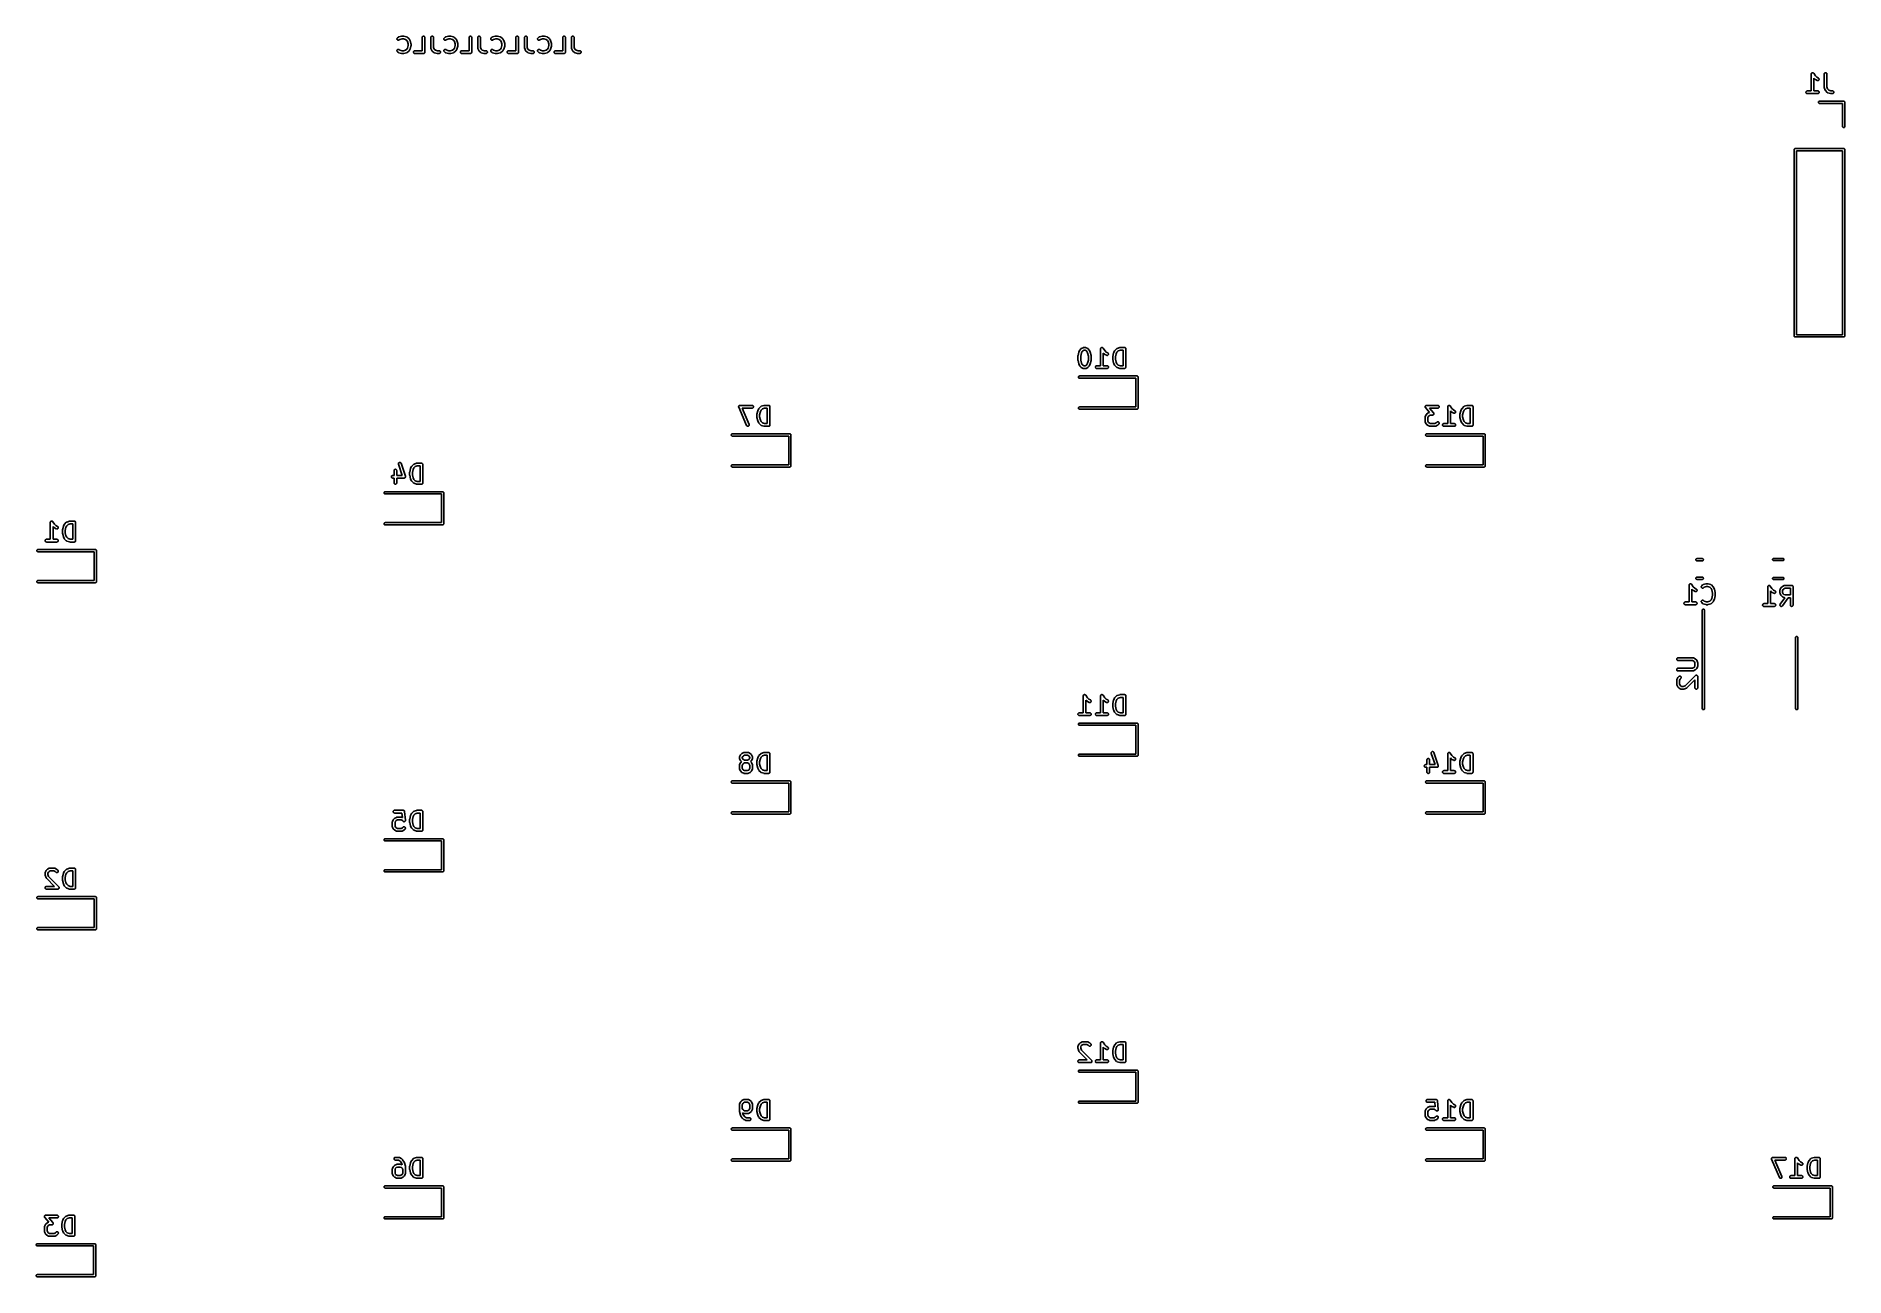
# Model space of a CAD drawing. Extents: x 1.62 to 5.53, y -4.11 to -1.43.
import ezdxf

# ---------------------------------------------------------------- set-up
doc = ezdxf.new("R2010")
doc.units = 0
doc.header["$MEASUREMENT"] = 0
doc.layers.add('BLACK', color=7, linetype='CONTINUOUS')

msp = doc.modelspace()

# ---------------------------------------------------------------- linework, layer by layer
at = {"layer": 'BLACK', "linetype": 'CONTINUOUS'}
for p, q in [((2.40208, -1.43599), (2.40209, -1.43542)), ((2.40218, -1.43656), (2.40208, -1.43599)), ((2.40209, -1.43542), (2.40221, -1.43485)), ((2.40239, -1.4371), (2.40218, -1.43656)), ((2.40221, -1.43485), (2.40244, -1.43432)), ((2.40271, -1.43758), (2.40239, -1.4371)), ((2.40244, -1.43432), (2.40277, -1.43385)), ((2.40311, -1.438), (2.40271, -1.43758)), ((2.40277, -1.43385), (2.40318, -1.43345)), ((2.40358, -1.43833), (2.40311, -1.438)), ((2.40318, -1.43345), (2.40505, -1.43195)), ((2.40411, -1.43856), (2.40358, -1.43833)), ((2.40467, -1.43868), (2.40411, -1.43856)), ((2.40524, -1.4387), (2.40467, -1.43868)), ((2.40505, -1.43195), (2.40509, -1.43192)), ((2.40509, -1.43192), (2.4051, -1.43191)), ((2.4051, -1.43191), (2.40511, -1.4319)), ((2.40511, -1.4319), (2.40534, -1.43176)), ((2.40581, -1.4386), (2.40524, -1.4387)), ((2.40534, -1.43176), (2.40557, -1.43161)), ((2.40557, -1.43161), (2.40559, -1.43161)), ((2.40559, -1.43161), (2.4056, -1.4316)), ((2.4056, -1.4316), (2.40586, -1.4315)), ((2.40635, -1.43839), (2.40581, -1.4386)), ((2.40586, -1.4315), (2.40611, -1.43141)), ((2.40611, -1.43141), (2.40613, -1.4314)), ((2.40613, -1.4314), (2.40614, -1.4314)), ((2.40614, -1.4314), (2.41176, -1.4299)), ((2.40684, -1.43808), (2.40635, -1.43839)), ((2.40687, -1.43806), (2.40684, -1.43808)), ((2.40826, -1.43695), (2.40687, -1.43806)), ((2.41291, -1.4357), (2.40826, -1.43695)), ((2.41176, -1.4299), (2.4118, -1.42989)), ((2.4118, -1.42989), (2.41188, -1.42988)), ((2.41188, -1.42988), (2.41195, -1.42986)), ((2.41195, -1.42986), (2.41216, -1.42983)), ((2.41216, -1.42983), (2.41237, -1.4298)), ((2.41237, -1.4298), (2.41245, -1.42981)), ((2.41245, -1.42981), (2.41252, -1.4298)), ((2.41252, -1.4298), (2.41627, -1.4298)), ((2.41589, -1.4357), (2.41291, -1.4357)), ((2.42054, -1.43695), (2.41589, -1.4357)), ((2.41627, -1.4298), (2.41631, -1.4298)), ((2.41631, -1.4298), (2.41639, -1.42981)), ((2.41639, -1.42981), (2.41647, -1.42981)), ((2.41647, -1.42981), (2.41668, -1.42984)), ((2.41668, -1.42984), (2.41689, -1.42986)), ((2.41689, -1.42986), (2.41696, -1.42989)), ((2.41696, -1.42989), (2.41703, -1.4299)), ((2.41703, -1.4299), (2.42266, -1.4314)), ((2.42341, -1.43924), (2.42054, -1.43695)), ((2.42266, -1.4314), (2.4227, -1.43141)), ((2.4227, -1.43141), (2.42271, -1.43141)), ((2.42271, -1.43141), (2.42272, -1.43142)), ((2.42272, -1.43142), (2.42298, -1.43152)), ((2.42298, -1.43152), (2.42323, -1.43162)), ((2.42323, -1.43162), (2.42325, -1.43163)), ((2.42325, -1.43163), (2.42326, -1.43163)), ((2.42326, -1.43163), (2.42349, -1.43178)), ((2.42482, -1.44149), (2.42341, -1.43924)), ((2.42349, -1.43178), (2.42372, -1.43193)), ((2.42372, -1.43193), (2.42373, -1.43194)), ((2.42373, -1.43194), (2.42374, -1.43195)), ((2.42374, -1.43195), (2.42749, -1.43495)), ((2.42644, -1.4467), (2.42482, -1.44149)), ((2.42749, -1.43495), (2.42752, -1.43497)), ((2.42752, -1.43497), (2.42766, -1.43511)), ((2.42766, -1.43511), (2.4278, -1.43523)), ((2.4278, -1.43523), (2.42786, -1.43531)), ((2.42786, -1.43531), (2.42793, -1.43538)), ((2.42793, -1.43538), (2.42804, -1.43554)), ((2.42804, -1.43554), (2.42815, -1.43569)), ((2.42815, -1.43569), (2.43003, -1.43869)), ((2.43003, -1.43869), (2.43005, -1.43872)), ((2.43005, -1.43872), (2.43008, -1.43878)), ((2.43008, -1.43878), (2.43012, -1.43884)), ((2.43012, -1.43884), (2.4302, -1.43904)), ((2.4302, -1.43904), (2.4303, -1.43924)), ((2.4303, -1.43924), (2.43031, -1.43931)), ((2.43031, -1.43931), (2.43034, -1.43937)), ((2.43034, -1.43937), (2.43221, -1.44537)), ((2.43221, -1.44537), (2.43223, -1.44541)), ((2.43223, -1.44541), (2.43225, -1.44554)), ((2.43225, -1.44554), (2.43229, -1.44568)), ((2.45644, -1.43271), (2.4565, -1.43214)), ((2.45644, -1.43275), (2.45644, -1.43271)), ((2.45644, -1.4613), (2.45644, -1.43275)), ((2.4565, -1.43214), (2.45668, -1.43159)), ((2.45668, -1.43159), (2.45696, -1.43108)), ((2.45696, -1.43108), (2.45733, -1.43064)), ((2.45733, -1.43064), (2.45778, -1.43028)), ((2.45778, -1.43028), (2.45829, -1.43001)), ((2.45829, -1.43001), (2.45884, -1.42985)), ((2.45884, -1.42985), (2.45941, -1.4298)), ((2.45941, -1.4298), (2.45999, -1.42986)), ((2.45999, -1.42986), (2.46054, -1.43003)), ((2.46054, -1.43003), (2.46104, -1.4303)), ((2.46104, -1.4303), (2.46149, -1.43067)), ((2.46149, -1.43067), (2.46185, -1.43112)), ((2.46185, -1.43112), (2.46212, -1.43163)), ((2.46212, -1.43163), (2.46229, -1.43218)), ((2.46229, -1.43218), (2.46235, -1.43275)), ((2.46235, -1.43275), (2.46235, -1.46425)), ((2.47519, -1.43271), (2.47525, -1.43214)), ((2.47519, -1.43275), (2.47519, -1.43271)), ((2.47519, -1.45525), (2.47519, -1.43275)), ((2.47525, -1.43214), (2.47543, -1.43159)), ((2.47543, -1.43159), (2.4757, -1.43108)), ((2.4757, -1.43108), (2.47607, -1.43064)), ((2.47607, -1.43064), (2.47652, -1.43028)), ((2.47652, -1.43028), (2.47703, -1.43001)), ((2.47703, -1.43001), (2.47759, -1.42985)), ((2.47759, -1.42985), (2.47816, -1.4298)), ((2.47816, -1.4298), (2.47873, -1.42986)), ((2.47873, -1.42986), (2.47928, -1.43003)), ((2.47928, -1.43003), (2.47979, -1.4303)), ((2.47979, -1.4303), (2.48024, -1.43067)), ((2.48024, -1.43067), (2.4806, -1.43112)), ((2.4806, -1.43112), (2.48087, -1.43163)), ((2.48087, -1.43163), (2.48104, -1.43218)), ((2.48104, -1.43218), (2.48109, -1.43275)), ((2.48109, -1.43275), (2.48109, -1.45466)), ((2.50332, -1.43599), (2.50333, -1.43542)), ((2.50342, -1.43656), (2.50332, -1.43599)), ((2.50333, -1.43542), (2.50345, -1.43485)), ((2.50363, -1.4371), (2.50342, -1.43656)), ((2.50345, -1.43485), (2.50368, -1.43432)), ((2.50394, -1.43758), (2.50363, -1.4371)), ((2.50368, -1.43432), (2.504, -1.43385)), ((2.50434, -1.438), (2.50394, -1.43758)), ((2.504, -1.43385), (2.50442, -1.43345)), ((2.50481, -1.43833), (2.50434, -1.438)), ((2.50442, -1.43345), (2.50629, -1.43195)), ((2.50534, -1.43856), (2.50481, -1.43833)), ((2.5059, -1.43868), (2.50534, -1.43856)), ((2.50648, -1.4387), (2.5059, -1.43868)), ((2.50629, -1.43195), (2.50632, -1.43192)), ((2.50632, -1.43192), (2.50634, -1.43191)), ((2.50634, -1.43191), (2.50635, -1.4319)), ((2.50635, -1.4319), (2.50658, -1.43176)), ((2.50705, -1.4386), (2.50648, -1.4387)), ((2.50658, -1.43176), (2.50681, -1.43161)), ((2.50681, -1.43161), (2.50682, -1.43161)), ((2.50682, -1.43161), (2.50684, -1.4316)), ((2.50684, -1.4316), (2.50709, -1.4315)), ((2.50759, -1.43839), (2.50705, -1.4386)), ((2.50709, -1.4315), (2.50735, -1.43141)), ((2.50735, -1.43141), (2.50736, -1.4314)), ((2.50736, -1.4314), (2.50738, -1.4314)), ((2.50738, -1.4314), (2.513, -1.4299)), ((2.50807, -1.43808), (2.50759, -1.43839)), ((2.50811, -1.43806), (2.50807, -1.43808)), ((2.5095, -1.43695), (2.50811, -1.43806)), ((2.51415, -1.4357), (2.5095, -1.43695)), ((2.513, -1.4299), (2.51304, -1.42989)), ((2.51304, -1.42989), (2.51311, -1.42988)), ((2.51311, -1.42988), (2.51319, -1.42986)), ((2.51319, -1.42986), (2.5134, -1.42983)), ((2.5134, -1.42983), (2.51361, -1.4298)), ((2.51361, -1.4298), (2.51369, -1.42981)), ((2.51369, -1.42981), (2.51376, -1.4298)), ((2.51376, -1.4298), (2.51751, -1.4298)), ((2.51712, -1.4357), (2.51415, -1.4357)), ((2.52177, -1.43695), (2.51712, -1.4357)), ((2.51751, -1.4298), (2.51755, -1.4298)), ((2.51755, -1.4298), (2.51763, -1.42981)), ((2.51763, -1.42981), (2.5177, -1.42981)), ((2.5177, -1.42981), (2.51791, -1.42984)), ((2.51791, -1.42984), (2.51812, -1.42986)), ((2.51812, -1.42986), (2.5182, -1.42989)), ((2.5182, -1.42989), (2.51827, -1.4299)), ((2.51827, -1.4299), (2.5239, -1.4314)), ((2.52465, -1.43924), (2.52177, -1.43695)), ((2.5239, -1.4314), (2.52394, -1.43141)), ((2.52394, -1.43141), (2.52395, -1.43141)), ((2.52395, -1.43141), (2.52396, -1.43142)), ((2.52396, -1.43142), (2.52422, -1.43152)), ((2.52422, -1.43152), (2.52447, -1.43162)), ((2.52447, -1.43162), (2.52448, -1.43163)), ((2.52448, -1.43163), (2.5245, -1.43163)), ((2.5245, -1.43163), (2.52473, -1.43178)), ((2.52605, -1.44149), (2.52465, -1.43924)), ((2.52473, -1.43178), (2.52496, -1.43193)), ((2.52496, -1.43193), (2.52497, -1.43194)), ((2.52497, -1.43194), (2.52498, -1.43195)), ((2.52498, -1.43195), (2.52873, -1.43495)), ((2.52768, -1.4467), (2.52605, -1.44149)), ((2.52873, -1.43495), (2.52876, -1.43497)), ((2.52876, -1.43497), (2.52889, -1.43511)), ((2.52889, -1.43511), (2.52904, -1.43523)), ((2.52904, -1.43523), (2.5291, -1.43531)), ((2.5291, -1.43531), (2.52917, -1.43538)), ((2.52917, -1.43538), (2.52927, -1.43554)), ((2.52927, -1.43554), (2.52939, -1.43569)), ((2.52939, -1.43569), (2.53126, -1.43869)), ((2.53126, -1.43869), (2.53128, -1.43872)), ((2.53128, -1.43872), (2.53131, -1.43878)), ((2.53131, -1.43878), (2.53135, -1.43884)), ((2.53135, -1.43884), (2.53144, -1.43904)), ((2.53144, -1.43904), (2.53153, -1.43924)), ((2.53153, -1.43924), (2.53155, -1.43931)), ((2.53155, -1.43931), (2.53158, -1.43937)), ((2.53158, -1.43937), (2.53345, -1.44537)), ((2.53345, -1.44537), (2.53346, -1.44541)), ((2.53346, -1.44541), (2.53349, -1.44554)), ((2.53349, -1.44554), (2.53353, -1.44568)), ((2.55768, -1.43271), (2.55774, -1.43214)), ((2.55768, -1.43275), (2.55768, -1.43271)), ((2.55768, -1.4613), (2.55768, -1.43275)), ((2.55774, -1.43214), (2.55792, -1.43159)), ((2.55792, -1.43159), (2.55819, -1.43108)), ((2.55819, -1.43108), (2.55856, -1.43064)), ((2.55856, -1.43064), (2.55901, -1.43028)), ((2.55901, -1.43028), (2.55952, -1.43001)), ((2.55952, -1.43001), (2.56008, -1.42985)), ((2.56008, -1.42985), (2.56065, -1.4298)), ((2.56065, -1.4298), (2.56122, -1.42986)), ((2.56122, -1.42986), (2.56177, -1.43003)), ((2.56177, -1.43003), (2.56228, -1.4303)), ((2.56228, -1.4303), (2.56273, -1.43067)), ((2.56273, -1.43067), (2.56309, -1.43112)), ((2.56309, -1.43112), (2.56336, -1.43163)), ((2.56336, -1.43163), (2.56353, -1.43218)), ((2.56353, -1.43218), (2.56358, -1.43275)), ((2.56358, -1.43275), (2.56358, -1.46425)), ((2.57642, -1.43275), (2.57643, -1.43271)), ((2.57642, -1.45525), (2.57642, -1.43275)), ((2.57643, -1.43271), (2.57649, -1.43214)), ((2.57649, -1.43214), (2.57666, -1.43159)), ((2.57666, -1.43159), (2.57694, -1.43108)), ((2.57694, -1.43108), (2.57731, -1.43064)), ((2.57731, -1.43064), (2.57776, -1.43028)), ((2.57776, -1.43028), (2.57827, -1.43001)), ((2.57827, -1.43001), (2.57882, -1.42985)), ((2.57882, -1.42985), (2.5794, -1.4298)), ((2.5794, -1.4298), (2.57997, -1.42986)), ((2.57997, -1.42986), (2.58052, -1.43003)), ((2.58052, -1.43003), (2.58103, -1.4303)), ((2.58103, -1.4303), (2.58147, -1.43067)), ((2.58147, -1.43067), (2.58184, -1.43112)), ((2.58184, -1.43112), (2.58211, -1.43163)), ((2.58211, -1.43163), (2.58227, -1.43218)), ((2.58227, -1.43218), (2.58233, -1.43275)), ((2.58233, -1.43275), (2.58233, -1.45466)), ((2.60456, -1.43599), (2.60457, -1.43542)), ((2.60466, -1.43656), (2.60456, -1.43599)), ((2.60457, -1.43542), (2.60469, -1.43485)), ((2.60487, -1.4371), (2.60466, -1.43656)), ((2.60469, -1.43485), (2.60492, -1.43432)), ((2.60518, -1.43758), (2.60487, -1.4371)), ((2.60492, -1.43432), (2.60524, -1.43385)), ((2.60558, -1.438), (2.60518, -1.43758)), ((2.60524, -1.43385), (2.60565, -1.43345)), ((2.60605, -1.43833), (2.60558, -1.438)), ((2.60565, -1.43345), (2.60753, -1.43195)), ((2.60658, -1.43856), (2.60605, -1.43833)), ((2.60714, -1.43868), (2.60658, -1.43856)), ((2.60772, -1.4387), (2.60714, -1.43868)), ((2.60753, -1.43195), (2.60756, -1.43192)), ((2.60756, -1.43192), (2.60757, -1.43191)), ((2.60757, -1.43191), (2.60758, -1.4319)), ((2.60758, -1.4319), (2.60782, -1.43176)), ((2.60829, -1.4386), (2.60772, -1.4387)), ((2.60782, -1.43176), (2.60805, -1.43161)), ((2.60805, -1.43161), (2.60806, -1.43161)), ((2.60806, -1.43161), (2.60807, -1.4316)), ((2.60807, -1.4316), (2.60833, -1.4315)), ((2.60882, -1.43839), (2.60829, -1.4386)), ((2.60833, -1.4315), (2.60859, -1.43141)), ((2.60859, -1.43141), (2.6086, -1.4314)), ((2.6086, -1.4314), (2.60861, -1.4314)), ((2.60861, -1.4314), (2.61424, -1.4299)), ((2.60931, -1.43808), (2.60882, -1.43839)), ((2.60934, -1.43806), (2.60931, -1.43808)), ((2.61073, -1.43695), (2.60934, -1.43806)), ((2.61539, -1.4357), (2.61073, -1.43695)), ((2.61424, -1.4299), (2.61428, -1.42989)), ((2.61428, -1.42989), (2.61435, -1.42988)), ((2.61435, -1.42988), (2.61442, -1.42986)), ((2.61442, -1.42986), (2.61464, -1.42983)), ((2.61464, -1.42983), (2.61485, -1.4298)), ((2.61485, -1.4298), (2.61492, -1.42981)), ((2.61492, -1.42981), (2.615, -1.4298)), ((2.615, -1.4298), (2.61875, -1.4298)), ((2.61836, -1.4357), (2.61539, -1.4357)), ((2.62301, -1.43695), (2.61836, -1.4357)), ((2.61875, -1.4298), (2.61879, -1.4298)), ((2.61879, -1.4298), (2.61886, -1.42981)), ((2.61886, -1.42981), (2.61894, -1.42981)), ((2.61894, -1.42981), (2.61915, -1.42984)), ((2.61915, -1.42984), (2.61936, -1.42986)), ((2.61936, -1.42986), (2.61943, -1.42989)), ((2.61943, -1.42989), (2.61951, -1.4299)), ((2.61951, -1.4299), (2.62513, -1.4314)), ((2.62588, -1.43924), (2.62301, -1.43695)), ((2.62513, -1.4314), (2.62517, -1.43141)), ((2.62517, -1.43141), (2.62519, -1.43141)), ((2.62519, -1.43141), (2.6252, -1.43142)), ((2.6252, -1.43142), (2.62545, -1.43152)), ((2.62545, -1.43152), (2.62571, -1.43162)), ((2.62571, -1.43162), (2.62572, -1.43163)), ((2.62572, -1.43163), (2.62573, -1.43163)), ((2.62573, -1.43163), (2.62597, -1.43178)), ((2.62729, -1.44149), (2.62588, -1.43924)), ((2.62597, -1.43178), (2.6262, -1.43193)), ((2.6262, -1.43193), (2.6262, -1.43194)), ((2.6262, -1.43194), (2.62622, -1.43195)), ((2.62622, -1.43195), (2.62997, -1.43495)), ((2.62892, -1.4467), (2.62729, -1.44149)), ((2.62997, -1.43495), (2.63, -1.43497)), ((2.63, -1.43497), (2.63013, -1.43511)), ((2.63013, -1.43511), (2.63027, -1.43523)), ((2.63027, -1.43523), (2.63033, -1.43531)), ((2.63033, -1.43531), (2.63041, -1.43538)), ((2.63041, -1.43538), (2.63051, -1.43554)), ((2.63051, -1.43554), (2.63063, -1.43569)), ((2.63063, -1.43569), (2.6325, -1.43869)), ((2.6325, -1.43869), (2.63252, -1.43872)), ((2.63252, -1.43872), (2.63255, -1.43878)), ((2.63255, -1.43878), (2.63259, -1.43884)), ((2.63259, -1.43884), (2.63268, -1.43904)), ((2.63268, -1.43904), (2.63277, -1.43924)), ((2.63277, -1.43924), (2.63279, -1.43931)), ((2.63279, -1.43931), (2.63281, -1.43937)), ((2.63281, -1.43937), (2.63469, -1.44537)), ((2.63469, -1.44537), (2.6347, -1.44541)), ((2.6347, -1.44541), (2.63473, -1.44554)), ((2.63473, -1.44554), (2.63477, -1.44568)), ((2.65891, -1.43271), (2.65898, -1.43214)), ((2.65891, -1.43275), (2.65891, -1.43271)), ((2.65891, -1.4613), (2.65891, -1.43275)), ((2.65898, -1.43214), (2.65915, -1.43159)), ((2.65915, -1.43159), (2.65943, -1.43108)), ((2.65943, -1.43108), (2.6598, -1.43064)), ((2.6598, -1.43064), (2.66025, -1.43028)), ((2.66025, -1.43028), (2.66076, -1.43001)), ((2.66076, -1.43001), (2.66131, -1.42985)), ((2.66131, -1.42985), (2.66189, -1.4298)), ((2.66189, -1.4298), (2.66246, -1.42986)), ((2.66246, -1.42986), (2.66301, -1.43003)), ((2.66301, -1.43003), (2.66352, -1.4303)), ((2.66352, -1.4303), (2.66396, -1.43067)), ((2.66396, -1.43067), (2.66433, -1.43112)), ((2.66433, -1.43112), (2.6646, -1.43163)), ((2.6646, -1.43163), (2.66476, -1.43218)), ((2.66476, -1.43218), (2.66482, -1.43275)), ((2.66482, -1.43275), (2.66482, -1.46425)), ((2.67766, -1.43271), (2.67773, -1.43214)), ((2.67766, -1.43275), (2.67766, -1.43271)), ((2.67766, -1.45525), (2.67766, -1.43275)), ((2.67773, -1.43214), (2.6779, -1.43159)), ((2.6779, -1.43159), (2.67818, -1.43108)), ((2.67818, -1.43108), (2.67855, -1.43064)), ((2.67855, -1.43064), (2.679, -1.43028)), ((2.679, -1.43028), (2.67951, -1.43001)), ((2.67951, -1.43001), (2.68006, -1.42985)), ((2.68006, -1.42985), (2.68064, -1.4298)), ((2.68064, -1.4298), (2.68121, -1.42986)), ((2.68121, -1.42986), (2.68176, -1.43003)), ((2.68176, -1.43003), (2.68227, -1.4303)), ((2.68227, -1.4303), (2.68271, -1.43067)), ((2.68271, -1.43067), (2.68307, -1.43112)), ((2.68307, -1.43112), (2.68334, -1.43163)), ((2.68334, -1.43163), (2.68351, -1.43218)), ((2.68351, -1.43218), (2.68357, -1.43275)), ((2.68357, -1.43275), (2.68357, -1.45466)), ((2.70579, -1.43599), (2.7058, -1.43542)), ((2.7059, -1.43656), (2.70579, -1.43599)), ((2.7058, -1.43542), (2.70592, -1.43485)), ((2.70611, -1.4371), (2.7059, -1.43656)), ((2.70592, -1.43485), (2.70615, -1.43432)), ((2.70642, -1.43758), (2.70611, -1.4371)), ((2.70615, -1.43432), (2.70648, -1.43385)), ((2.70682, -1.438), (2.70642, -1.43758)), ((2.70648, -1.43385), (2.70689, -1.43345)), ((2.70729, -1.43833), (2.70682, -1.438)), ((2.70689, -1.43345), (2.70877, -1.43195)), ((2.70782, -1.43856), (2.70729, -1.43833)), ((2.70838, -1.43868), (2.70782, -1.43856)), ((2.70896, -1.4387), (2.70838, -1.43868)), ((2.70877, -1.43195), (2.7088, -1.43192)), ((2.7088, -1.43192), (2.70881, -1.43191)), ((2.70881, -1.43191), (2.70882, -1.4319)), ((2.70882, -1.4319), (2.70905, -1.43176)), ((2.70952, -1.4386), (2.70896, -1.4387)), ((2.70905, -1.43176), (2.70929, -1.43161)), ((2.70929, -1.43161), (2.7093, -1.43161)), ((2.7093, -1.43161), (2.70931, -1.4316)), ((2.70931, -1.4316), (2.70957, -1.4315)), ((2.71006, -1.43839), (2.70952, -1.4386)), ((2.70957, -1.4315), (2.70982, -1.43141)), ((2.70982, -1.43141), (2.70984, -1.4314)), ((2.70984, -1.4314), (2.70985, -1.4314)), ((2.70985, -1.4314), (2.71547, -1.4299)), ((2.71055, -1.43808), (2.71006, -1.43839)), ((2.71058, -1.43806), (2.71055, -1.43808)), ((2.71197, -1.43695), (2.71058, -1.43806)), ((2.71662, -1.4357), (2.71197, -1.43695)), ((2.71547, -1.4299), (2.71551, -1.42989)), ((2.71551, -1.42989), (2.71559, -1.42988)), ((2.71559, -1.42988), (2.71566, -1.42986)), ((2.71566, -1.42986), (2.71587, -1.42983)), ((2.71587, -1.42983), (2.71608, -1.4298)), ((2.71608, -1.4298), (2.71616, -1.42981)), ((2.71616, -1.42981), (2.71624, -1.4298)), ((2.71624, -1.4298), (2.71998, -1.4298)), ((2.7196, -1.4357), (2.71662, -1.4357)), ((2.72425, -1.43695), (2.7196, -1.4357)), ((2.71998, -1.4298), (2.72003, -1.4298)), ((2.72003, -1.4298), (2.7201, -1.42981)), ((2.7201, -1.42981), (2.72018, -1.42981)), ((2.72018, -1.42981), (2.72039, -1.42984)), ((2.72039, -1.42984), (2.7206, -1.42986)), ((2.7206, -1.42986), (2.72067, -1.42989)), ((2.72067, -1.42989), (2.72075, -1.4299)), ((2.72075, -1.4299), (2.72637, -1.4314)), ((2.72712, -1.43924), (2.72425, -1.43695)), ((2.72637, -1.4314), (2.72641, -1.43141)), ((2.72641, -1.43141), (2.72642, -1.43141)), ((2.72642, -1.43141), (2.72644, -1.43142)), ((2.72644, -1.43142), (2.72669, -1.43152)), ((2.72669, -1.43152), (2.72695, -1.43162)), ((2.72695, -1.43162), (2.72696, -1.43163)), ((2.72696, -1.43163), (2.72697, -1.43163)), ((2.72697, -1.43163), (2.7272, -1.43178)), ((2.72853, -1.44149), (2.72712, -1.43924)), ((2.7272, -1.43178), (2.72743, -1.43193)), ((2.72743, -1.43193), (2.72744, -1.43194)), ((2.72744, -1.43194), (2.72745, -1.43195)), ((2.72745, -1.43195), (2.7312, -1.43495)), ((2.73016, -1.4467), (2.72853, -1.44149)), ((2.7312, -1.43495), (2.73124, -1.43497)), ((2.73124, -1.43497), (2.73137, -1.43511)), ((2.73137, -1.43511), (2.73151, -1.43523)), ((2.73151, -1.43523), (2.73157, -1.43531)), ((2.73157, -1.43531), (2.73164, -1.43538)), ((2.73164, -1.43538), (2.73175, -1.43554)), ((2.73175, -1.43554), (2.73186, -1.43569)), ((2.73186, -1.43569), (2.73374, -1.43869)), ((2.73374, -1.43869), (2.73376, -1.43872)), ((2.73376, -1.43872), (2.73379, -1.43878)), ((2.73379, -1.43878), (2.73383, -1.43884)), ((2.73383, -1.43884), (2.73391, -1.43904)), ((2.73391, -1.43904), (2.73401, -1.43924)), ((2.73401, -1.43924), (2.73403, -1.43931)), ((2.73403, -1.43931), (2.73405, -1.43937)), ((2.73405, -1.43937), (2.73593, -1.44537)), ((2.73593, -1.44537), (2.73594, -1.44541)), ((2.73594, -1.44541), (2.73596, -1.44554)), ((2.73596, -1.44554), (2.736, -1.44568)), ((2.76015, -1.43271), (2.76022, -1.43214)), ((2.76015, -1.43275), (2.76015, -1.43271)), ((2.76015, -1.4613), (2.76015, -1.43275)), ((2.76022, -1.43214), (2.76039, -1.43159)), ((2.76039, -1.43159), (2.76067, -1.43108)), ((2.76067, -1.43108), (2.76104, -1.43064)), ((2.76104, -1.43064), (2.76149, -1.43028)), ((2.76149, -1.43028), (2.762, -1.43001)), ((2.762, -1.43001), (2.76255, -1.42985)), ((2.76255, -1.42985), (2.76313, -1.4298)), ((2.76313, -1.4298), (2.7637, -1.42986)), ((2.7637, -1.42986), (2.76425, -1.43003)), ((2.76425, -1.43003), (2.76476, -1.4303)), ((2.76476, -1.4303), (2.7652, -1.43067)), ((2.7652, -1.43067), (2.76556, -1.43112)), ((2.76556, -1.43112), (2.76583, -1.43163)), ((2.76583, -1.43163), (2.766, -1.43218)), ((2.766, -1.43218), (2.76606, -1.43275)), ((2.76606, -1.43275), (2.76606, -1.46425)), ((2.7789, -1.43271), (2.77896, -1.43214)), ((2.7789, -1.43275), (2.7789, -1.43271)), ((2.7789, -1.45525), (2.7789, -1.43275)), ((2.77896, -1.43214), (2.77914, -1.43159)), ((2.77914, -1.43159), (2.77942, -1.43108)), ((2.77942, -1.43108), (2.77979, -1.43064)), ((2.77979, -1.43064), (2.78024, -1.43028)), ((2.78024, -1.43028), (2.78075, -1.43001)), ((2.78075, -1.43001), (2.7813, -1.42985)), ((2.7813, -1.42985), (2.78187, -1.4298)), ((2.78187, -1.4298), (2.78245, -1.42986)), ((2.78245, -1.42986), (2.783, -1.43003)), ((2.783, -1.43003), (2.7835, -1.4303)), ((2.7835, -1.4303), (2.78395, -1.43067)), ((2.78395, -1.43067), (2.78431, -1.43112)), ((2.78431, -1.43112), (2.78458, -1.43163)), ((2.78458, -1.43163), (2.78475, -1.43218)), ((2.78475, -1.43218), (2.7848, -1.43275)), ((2.7848, -1.43275), (2.7848, -1.45466)), ((2.40209, -1.46097), (2.4022, -1.4604)), ((2.40209, -1.46154), (2.40209, -1.46097)), ((2.4022, -1.46211), (2.40209, -1.46154)), ((2.4022, -1.4604), (2.40241, -1.45987)), ((2.40242, -1.46264), (2.4022, -1.46211)), ((2.40241, -1.45987), (2.40273, -1.45939)), ((2.40274, -1.46312), (2.40242, -1.46264)), ((2.40273, -1.45939), (2.40314, -1.45898)), ((2.40315, -1.46353), (2.40274, -1.46312)), ((2.40314, -1.45898), (2.40361, -1.45865)), ((2.40318, -1.46355), (2.40315, -1.46353)), ((2.40505, -1.46505), (2.40318, -1.46355)), ((2.40361, -1.45865), (2.40414, -1.45843)), ((2.40414, -1.45843), (2.40471, -1.45831)), ((2.40471, -1.45831), (2.40528, -1.45831)), ((2.40507, -1.46506), (2.40505, -1.46505)), ((2.40508, -1.46507), (2.40507, -1.46506)), ((2.40531, -1.46522), (2.40508, -1.46507)), ((2.40528, -1.45831), (2.40585, -1.45841)), ((2.40554, -1.46537), (2.40531, -1.46522)), ((2.40555, -1.46537), (2.40554, -1.46537)), ((2.40556, -1.46538), (2.40555, -1.46537)), ((2.40582, -1.46548), (2.40556, -1.46538)), ((2.40607, -1.46558), (2.40582, -1.46548)), ((2.40585, -1.45841), (2.40639, -1.45863)), ((2.40609, -1.46559), (2.40607, -1.46558)), ((2.4061, -1.46559), (2.40609, -1.46559)), ((2.40614, -1.4656), (2.4061, -1.46559)), ((2.41176, -1.4671), (2.40614, -1.4656)), ((2.40639, -1.45863), (2.40687, -1.45894)), ((2.40687, -1.45894), (2.40826, -1.46006)), ((2.40826, -1.46006), (2.41291, -1.4613)), ((2.41184, -1.46711), (2.41176, -1.4671)), ((2.41191, -1.46714), (2.41184, -1.46711)), ((2.41212, -1.46716), (2.41191, -1.46714)), ((2.41233, -1.46719), (2.41212, -1.46716)), ((2.41241, -1.46719), (2.41233, -1.46719)), ((2.41248, -1.4672), (2.41241, -1.46719)), ((2.41252, -1.4672), (2.41248, -1.4672)), ((2.41627, -1.4672), (2.41252, -1.4672)), ((2.41291, -1.4613), (2.41589, -1.4613)), ((2.41589, -1.4613), (2.42054, -1.46006)), ((2.41635, -1.46719), (2.41627, -1.4672)), ((2.41642, -1.4672), (2.41635, -1.46719)), ((2.41663, -1.46717), (2.41642, -1.4672)), ((2.41685, -1.46714), (2.41663, -1.46717)), ((2.41692, -1.46712), (2.41685, -1.46714)), ((2.41699, -1.46711), (2.41692, -1.46712)), ((2.41703, -1.4671), (2.41699, -1.46711)), ((2.42266, -1.4656), (2.41703, -1.4671)), ((2.42054, -1.46006), (2.42341, -1.45776)), ((2.42267, -1.4656), (2.42266, -1.4656)), ((2.42268, -1.46559), (2.42267, -1.4656)), ((2.42294, -1.4655), (2.42268, -1.46559)), ((2.4232, -1.4654), (2.42294, -1.4655)), ((2.42321, -1.46539), (2.4232, -1.4654)), ((2.42322, -1.46539), (2.42321, -1.46539)), ((2.42345, -1.46524), (2.42322, -1.46539)), ((2.42341, -1.45776), (2.42482, -1.45551)), ((2.42369, -1.4651), (2.42345, -1.46524)), ((2.4237, -1.46509), (2.42369, -1.4651)), ((2.42371, -1.46508), (2.4237, -1.46509)), ((2.42374, -1.46505), (2.42371, -1.46508)), ((2.42749, -1.46205), (2.42374, -1.46505)), ((2.42482, -1.45551), (2.42644, -1.4503)), ((2.42644, -1.4503), (2.42644, -1.4467)), ((2.42763, -1.46192), (2.42749, -1.46205)), ((2.42777, -1.4618), (2.42763, -1.46192)), ((2.42783, -1.46172), (2.42777, -1.4618)), ((2.4279, -1.46165), (2.42783, -1.46172)), ((2.42801, -1.4615), (2.4279, -1.46165)), ((2.42813, -1.46135), (2.42801, -1.4615)), ((2.42815, -1.46131), (2.42813, -1.46135)), ((2.43003, -1.45831), (2.42815, -1.46131)), ((2.43006, -1.45825), (2.43003, -1.45831)), ((2.4301, -1.4582), (2.43006, -1.45825)), ((2.43018, -1.458), (2.4301, -1.4582)), ((2.43028, -1.4578), (2.43018, -1.458)), ((2.4303, -1.45773), (2.43028, -1.4578)), ((2.43033, -1.45767), (2.4303, -1.45773)), ((2.43034, -1.45763), (2.43033, -1.45767)), ((2.43221, -1.45163), (2.43034, -1.45763)), ((2.43224, -1.4515), (2.43221, -1.45163)), ((2.43228, -1.45136), (2.43224, -1.4515)), ((2.4323, -1.45121), (2.43228, -1.45136)), ((2.43229, -1.44568), (2.43231, -1.44583)), ((2.43233, -1.45107), (2.4323, -1.45121)), ((2.43231, -1.44583), (2.43234, -1.44597)), ((2.43235, -1.45079), (2.43233, -1.45093)), ((2.43233, -1.45093), (2.43233, -1.45107)), ((2.43234, -1.44597), (2.43234, -1.44611)), ((2.43234, -1.44611), (2.43235, -1.44625)), ((2.43235, -1.44625), (2.43235, -1.45075)), ((2.43235, -1.45075), (2.43235, -1.45079)), ((2.43769, -1.46423), (2.43775, -1.46365)), ((2.43774, -1.4648), (2.43769, -1.46423)), ((2.43791, -1.46535), (2.43774, -1.4648)), ((2.43775, -1.46365), (2.43792, -1.4631)), ((2.43817, -1.46586), (2.43791, -1.46535)), ((2.43792, -1.4631), (2.4382, -1.4626)), ((2.43854, -1.46631), (2.43817, -1.46586)), ((2.4382, -1.4626), (2.43856, -1.46215)), ((2.43898, -1.46668), (2.43854, -1.46631)), ((2.43856, -1.46215), (2.43901, -1.46179)), ((2.43948, -1.46696), (2.43898, -1.46668)), ((2.43901, -1.46179), (2.43952, -1.46152)), ((2.44003, -1.46714), (2.43948, -1.46696)), ((2.43952, -1.46152), (2.44007, -1.46135)), ((2.4406, -1.4672), (2.44003, -1.46714)), ((2.44007, -1.46135), (2.44064, -1.4613)), ((2.44064, -1.4672), (2.4406, -1.4672)), ((2.44064, -1.4613), (2.45644, -1.4613)), ((2.45939, -1.4672), (2.44064, -1.4672)), ((2.45967, -1.46717), (2.45939, -1.4672)), ((2.45995, -1.46715), (2.45967, -1.46717)), ((2.45996, -1.46715), (2.45995, -1.46715)), ((2.45997, -1.46714), (2.45996, -1.46715)), ((2.46023, -1.46706), (2.45997, -1.46714)), ((2.4605, -1.46699), (2.46023, -1.46706)), ((2.46051, -1.46698), (2.4605, -1.46699)), ((2.46052, -1.46698), (2.46051, -1.46698)), ((2.46076, -1.46685), (2.46052, -1.46698)), ((2.46101, -1.46672), (2.46076, -1.46685)), ((2.46102, -1.46671), (2.46101, -1.46672)), ((2.46103, -1.46671), (2.46102, -1.46671)), ((2.46124, -1.46653), (2.46103, -1.46671)), ((2.46146, -1.46636), (2.46124, -1.46653)), ((2.46147, -1.46635), (2.46146, -1.46636)), ((2.46165, -1.46613), (2.46147, -1.46634)), ((2.46147, -1.46634), (2.46147, -1.46635)), ((2.46183, -1.46592), (2.46165, -1.46613)), ((2.46184, -1.4659), (2.46183, -1.46591)), ((2.46183, -1.46591), (2.46183, -1.46592)), ((2.46197, -1.46566), (2.46184, -1.4659)), ((2.46211, -1.46541), (2.46197, -1.46566)), ((2.4622, -1.46513), (2.46211, -1.46539)), ((2.46211, -1.46539), (2.46211, -1.4654)), ((2.46211, -1.4654), (2.46211, -1.46541)), ((2.46228, -1.46486), (2.4622, -1.46513)), ((2.46229, -1.46484), (2.46228, -1.46485)), ((2.46228, -1.46485), (2.46228, -1.46486)), ((2.46231, -1.46457), (2.46229, -1.46484)), ((2.46235, -1.46429), (2.46231, -1.46457)), ((2.46235, -1.46425), (2.46235, -1.46427)), ((2.46235, -1.46427), (2.46235, -1.46427)), ((2.46235, -1.46427), (2.46235, -1.46427)), ((2.46235, -1.46427), (2.46235, -1.46429)), ((2.47521, -1.45552), (2.47519, -1.45525)), ((2.47524, -1.45579), (2.47521, -1.45552)), ((2.47524, -1.45581), (2.47524, -1.45579)), ((2.47524, -1.45582), (2.47524, -1.45581)), ((2.47532, -1.45609), (2.47524, -1.45582)), ((2.4754, -1.45635), (2.47532, -1.45609)), ((2.47541, -1.45637), (2.4754, -1.45635)), ((2.47541, -1.45639), (2.47541, -1.45637)), ((2.47541, -1.45637), (2.47541, -1.45637)), ((2.47541, -1.45637), (2.47541, -1.45637)), ((2.47729, -1.46088), (2.47541, -1.45639)), ((2.47736, -1.46101), (2.47729, -1.46088)), ((2.47741, -1.46114), (2.47736, -1.46101)), ((2.47749, -1.46126), (2.47741, -1.46114)), ((2.47756, -1.46139), (2.47749, -1.46126)), ((2.47765, -1.4615), (2.47756, -1.46139)), ((2.47773, -1.46162), (2.47765, -1.4615)), ((2.47783, -1.46172), (2.47773, -1.46162)), ((2.47793, -1.46184), (2.47783, -1.46172)), ((2.47804, -1.46193), (2.47793, -1.46184)), ((2.47814, -1.46203), (2.47804, -1.46193)), ((2.47817, -1.46205), (2.47814, -1.46203)), ((2.48192, -1.46505), (2.47817, -1.46205)), ((2.48109, -1.45466), (2.48245, -1.45792)), ((2.48193, -1.46506), (2.48192, -1.46505)), ((2.48194, -1.46507), (2.48193, -1.46506)), ((2.48217, -1.46522), (2.48194, -1.46507)), ((2.4824, -1.46537), (2.48217, -1.46522)), ((2.48242, -1.46537), (2.4824, -1.46537)), ((2.48243, -1.46538), (2.48242, -1.46537)), ((2.48268, -1.46548), (2.48243, -1.46538)), ((2.48245, -1.45792), (2.48512, -1.46006)), ((2.48294, -1.46558), (2.48268, -1.46548)), ((2.48295, -1.46559), (2.48294, -1.46558)), ((2.48296, -1.46559), (2.48295, -1.46559)), ((2.483, -1.4656), (2.48296, -1.46559)), ((2.48863, -1.4671), (2.483, -1.4656)), ((2.48512, -1.46006), (2.48978, -1.4613)), ((2.4887, -1.46711), (2.48863, -1.4671)), ((2.48877, -1.46714), (2.4887, -1.46711)), ((2.48899, -1.46716), (2.48877, -1.46714)), ((2.4892, -1.46719), (2.48899, -1.46716)), ((2.48927, -1.46719), (2.4892, -1.46719)), ((2.48935, -1.4672), (2.48927, -1.46719)), ((2.48939, -1.4672), (2.48935, -1.4672)), ((2.49314, -1.4672), (2.48939, -1.4672)), ((2.48978, -1.4613), (2.49314, -1.4613)), ((2.49314, -1.4613), (2.49318, -1.4613)), ((2.49371, -1.46714), (2.49314, -1.4672)), ((2.49318, -1.4613), (2.49375, -1.46136)), ((2.49426, -1.46698), (2.49371, -1.46714)), ((2.49375, -1.46136), (2.4943, -1.46153)), ((2.49477, -1.46671), (2.49426, -1.46698)), ((2.4943, -1.46153), (2.49481, -1.46181)), ((2.49522, -1.46634), (2.49477, -1.46671)), ((2.49481, -1.46181), (2.49525, -1.46218)), ((2.49559, -1.4659), (2.49522, -1.46634)), ((2.49525, -1.46218), (2.49561, -1.46263)), ((2.49586, -1.46539), (2.49559, -1.4659)), ((2.49561, -1.46263), (2.49588, -1.46314)), ((2.49603, -1.46484), (2.49586, -1.46539)), ((2.49588, -1.46314), (2.49604, -1.46369)), ((2.49609, -1.46427), (2.49603, -1.46484)), ((2.49604, -1.46369), (2.49609, -1.46427)), ((2.50332, -1.46097), (2.50343, -1.4604)), ((2.50332, -1.46154), (2.50332, -1.46097)), ((2.50344, -1.46211), (2.50332, -1.46154)), ((2.50343, -1.4604), (2.50365, -1.45987)), ((2.50366, -1.46264), (2.50344, -1.46211)), ((2.50365, -1.45987), (2.50397, -1.45939)), ((2.50398, -1.46312), (2.50366, -1.46264)), ((2.50397, -1.45939), (2.50437, -1.45898)), ((2.50439, -1.46353), (2.50398, -1.46312)), ((2.50437, -1.45898), (2.50485, -1.45865)), ((2.50442, -1.46355), (2.50439, -1.46353)), ((2.50629, -1.46505), (2.50442, -1.46355)), ((2.50485, -1.45865), (2.50538, -1.45843)), ((2.50538, -1.45843), (2.50595, -1.45831)), ((2.50595, -1.45831), (2.50652, -1.45831)), ((2.5063, -1.46506), (2.50629, -1.46505)), ((2.50631, -1.46507), (2.5063, -1.46506)), ((2.50654, -1.46522), (2.50631, -1.46507)), ((2.50652, -1.45831), (2.50709, -1.45841)), ((2.50677, -1.46537), (2.50654, -1.46522)), ((2.50679, -1.46537), (2.50677, -1.46537)), ((2.5068, -1.46538), (2.50679, -1.46537)), ((2.50705, -1.46548), (2.5068, -1.46538)), ((2.50731, -1.46558), (2.50705, -1.46548)), ((2.50709, -1.45841), (2.50762, -1.45863)), ((2.50732, -1.46559), (2.50731, -1.46558)), ((2.50734, -1.46559), (2.50732, -1.46559)), ((2.50738, -1.4656), (2.50734, -1.46559)), ((2.513, -1.4671), (2.50738, -1.4656)), ((2.50762, -1.45863), (2.50811, -1.45894)), ((2.50811, -1.45894), (2.5095, -1.46006)), ((2.5095, -1.46006), (2.51415, -1.4613)), ((2.51307, -1.46711), (2.513, -1.4671)), ((2.51315, -1.46714), (2.51307, -1.46711)), ((2.51336, -1.46716), (2.51315, -1.46714)), ((2.51357, -1.46719), (2.51336, -1.46716)), ((2.51364, -1.46719), (2.51357, -1.46719)), ((2.51372, -1.4672), (2.51364, -1.46719)), ((2.51376, -1.4672), (2.51372, -1.4672)), ((2.51751, -1.4672), (2.51376, -1.4672)), ((2.51415, -1.4613), (2.51712, -1.4613)), ((2.51712, -1.4613), (2.52177, -1.46006)), ((2.51759, -1.46719), (2.51751, -1.4672)), ((2.51766, -1.4672), (2.51759, -1.46719)), ((2.51787, -1.46717), (2.51766, -1.4672)), ((2.51808, -1.46714), (2.51787, -1.46717)), ((2.51816, -1.46712), (2.51808, -1.46714)), ((2.51823, -1.46711), (2.51816, -1.46712)), ((2.51827, -1.4671), (2.51823, -1.46711)), ((2.5239, -1.4656), (2.51827, -1.4671)), ((2.52177, -1.46006), (2.52465, -1.45776)), ((2.52391, -1.4656), (2.5239, -1.4656)), ((2.52392, -1.46559), (2.52391, -1.4656)), ((2.52418, -1.4655), (2.52392, -1.46559)), ((2.52444, -1.4654), (2.52418, -1.4655)), ((2.52445, -1.46539), (2.52444, -1.4654)), ((2.52446, -1.46539), (2.52445, -1.46539)), ((2.52469, -1.46524), (2.52446, -1.46539)), ((2.52465, -1.45776), (2.52605, -1.45551)), ((2.52493, -1.4651), (2.52469, -1.46524)), ((2.52494, -1.46509), (2.52493, -1.4651)), ((2.52495, -1.46508), (2.52494, -1.46509)), ((2.52498, -1.46505), (2.52495, -1.46508)), ((2.52873, -1.46205), (2.52498, -1.46505)), ((2.52605, -1.45551), (2.52768, -1.4503)), ((2.52768, -1.4503), (2.52768, -1.4467)), ((2.52886, -1.46192), (2.52873, -1.46205)), ((2.52901, -1.4618), (2.52886, -1.46192)), ((2.52907, -1.46172), (2.52901, -1.4618)), ((2.52914, -1.46165), (2.52907, -1.46172)), ((2.52925, -1.4615), (2.52914, -1.46165)), ((2.52937, -1.46135), (2.52925, -1.4615)), ((2.52939, -1.46131), (2.52937, -1.46135)), ((2.53126, -1.45831), (2.52939, -1.46131)), ((2.53129, -1.45825), (2.53126, -1.45831)), ((2.53133, -1.4582), (2.53129, -1.45825)), ((2.53142, -1.458), (2.53133, -1.4582)), ((2.53152, -1.4578), (2.53142, -1.458)), ((2.53154, -1.45773), (2.53152, -1.4578)), ((2.53156, -1.45767), (2.53154, -1.45773)), ((2.53158, -1.45763), (2.53156, -1.45767)), ((2.53345, -1.45163), (2.53158, -1.45763)), ((2.53348, -1.4515), (2.53345, -1.45163)), ((2.53352, -1.45136), (2.53348, -1.4515)), ((2.53354, -1.45121), (2.53352, -1.45136)), ((2.53353, -1.44568), (2.53354, -1.44583)), ((2.53354, -1.44583), (2.53357, -1.44597)), ((2.53357, -1.45107), (2.53354, -1.45121)), ((2.53357, -1.44597), (2.53357, -1.44611)), ((2.53357, -1.44611), (2.53359, -1.44625)), ((2.53359, -1.45079), (2.53357, -1.45093)), ((2.53357, -1.45093), (2.53357, -1.45107)), ((2.53359, -1.44625), (2.53359, -1.45075)), ((2.53359, -1.45075), (2.53359, -1.45079)), ((2.53893, -1.46423), (2.53899, -1.46365)), ((2.53898, -1.4648), (2.53893, -1.46423)), ((2.53914, -1.46535), (2.53898, -1.4648)), ((2.53899, -1.46365), (2.53916, -1.4631)), ((2.53941, -1.46586), (2.53914, -1.46535)), ((2.53916, -1.4631), (2.53943, -1.4626)), ((2.53977, -1.46631), (2.53941, -1.46586)), ((2.53943, -1.4626), (2.5398, -1.46215)), ((2.54021, -1.46668), (2.53977, -1.46631)), ((2.5398, -1.46215), (2.54025, -1.46179)), ((2.54072, -1.46696), (2.54021, -1.46668)), ((2.54025, -1.46179), (2.54076, -1.46152)), ((2.54127, -1.46714), (2.54072, -1.46696)), ((2.54076, -1.46152), (2.54131, -1.46135)), ((2.54184, -1.4672), (2.54127, -1.46714)), ((2.54131, -1.46135), (2.54188, -1.4613)), ((2.54188, -1.4672), (2.54184, -1.4672)), ((2.54188, -1.4613), (2.55768, -1.4613)), ((2.56063, -1.4672), (2.54188, -1.4672)), ((2.56091, -1.46717), (2.56063, -1.4672)), ((2.56118, -1.46715), (2.56091, -1.46717)), ((2.56119, -1.46715), (2.56118, -1.46715)), ((2.5612, -1.46714), (2.56119, -1.46715)), ((2.56147, -1.46706), (2.5612, -1.46714)), ((2.56174, -1.46699), (2.56147, -1.46706)), ((2.56175, -1.46698), (2.56174, -1.46699)), ((2.56176, -1.46698), (2.56175, -1.46698)), ((2.562, -1.46685), (2.56176, -1.46698)), ((2.56225, -1.46672), (2.562, -1.46685)), ((2.56226, -1.46671), (2.56225, -1.46671)), ((2.56225, -1.46671), (2.56225, -1.46672)), ((2.56248, -1.46653), (2.56226, -1.46671)), ((2.5627, -1.46636), (2.56248, -1.46653)), ((2.56271, -1.46634), (2.5627, -1.46635)), ((2.5627, -1.46635), (2.5627, -1.46636)), ((2.56289, -1.46613), (2.56271, -1.46634)), ((2.56307, -1.46592), (2.56289, -1.46613)), ((2.56308, -1.4659), (2.56307, -1.46591)), ((2.56307, -1.46591), (2.56307, -1.46592)), ((2.56321, -1.46566), (2.56308, -1.4659)), ((2.56334, -1.46541), (2.56321, -1.46566)), ((2.56335, -1.4654), (2.56334, -1.46541)), ((2.56343, -1.46513), (2.56335, -1.46539)), ((2.56335, -1.46539), (2.56335, -1.4654)), ((2.56352, -1.46486), (2.56343, -1.46513)), ((2.56355, -1.46457), (2.56352, -1.46484)), ((2.56352, -1.46484), (2.56352, -1.46485)), ((2.56352, -1.46485), (2.56352, -1.46486)), ((2.56358, -1.46429), (2.56355, -1.46457)), ((2.56358, -1.46425), (2.56358, -1.46427)), ((2.56358, -1.46427), (2.56358, -1.46427)), ((2.56358, -1.46427), (2.56358, -1.46427)), ((2.56358, -1.46427), (2.56358, -1.46429)), ((2.57645, -1.45552), (2.57642, -1.45525)), ((2.57648, -1.45579), (2.57645, -1.45552)), ((2.57648, -1.45581), (2.57648, -1.45579)), ((2.57648, -1.45582), (2.57648, -1.45581)), ((2.57656, -1.45609), (2.57648, -1.45582)), ((2.57664, -1.45635), (2.57656, -1.45609)), ((2.57665, -1.45637), (2.57664, -1.45635)), ((2.57665, -1.45639), (2.57665, -1.45637)), ((2.57665, -1.45637), (2.57665, -1.45637)), ((2.57665, -1.45637), (2.57665, -1.45637)), ((2.57853, -1.46088), (2.57665, -1.45639)), ((2.57859, -1.46101), (2.57853, -1.46088)), ((2.57865, -1.46114), (2.57859, -1.46101)), ((2.57873, -1.46126), (2.57865, -1.46114)), ((2.5788, -1.46139), (2.57873, -1.46126)), ((2.57889, -1.4615), (2.5788, -1.46139)), ((2.57897, -1.46162), (2.57889, -1.4615)), ((2.57907, -1.46172), (2.57897, -1.46162)), ((2.57917, -1.46184), (2.57907, -1.46172)), ((2.57928, -1.46193), (2.57917, -1.46184)), ((2.57938, -1.46203), (2.57928, -1.46193)), ((2.57941, -1.46205), (2.57938, -1.46203)), ((2.58316, -1.46505), (2.57941, -1.46205)), ((2.58233, -1.45466), (2.58369, -1.45792)), ((2.58317, -1.46506), (2.58316, -1.46505)), ((2.58318, -1.46507), (2.58317, -1.46506)), ((2.58341, -1.46522), (2.58318, -1.46507)), ((2.58364, -1.46537), (2.58341, -1.46522)), ((2.58365, -1.46537), (2.58364, -1.46537)), ((2.58366, -1.46538), (2.58365, -1.46537)), ((2.58392, -1.46548), (2.58366, -1.46538)), ((2.58369, -1.45792), (2.58636, -1.46006)), ((2.58418, -1.46558), (2.58392, -1.46548)), ((2.58419, -1.46559), (2.58418, -1.46558)), ((2.5842, -1.46559), (2.58419, -1.46559)), ((2.58424, -1.4656), (2.5842, -1.46559)), ((2.58987, -1.4671), (2.58424, -1.4656)), ((2.58636, -1.46006), (2.59101, -1.4613)), ((2.58994, -1.46711), (2.58987, -1.4671)), ((2.59001, -1.46714), (2.58994, -1.46711)), ((2.59022, -1.46716), (2.59001, -1.46714)), ((2.59043, -1.46719), (2.59022, -1.46716)), ((2.59051, -1.46719), (2.59043, -1.46719)), ((2.59058, -1.4672), (2.59051, -1.46719)), ((2.59063, -1.4672), (2.59058, -1.4672)), ((2.59438, -1.4672), (2.59063, -1.4672)), ((2.59101, -1.4613), (2.59438, -1.4613)), ((2.59438, -1.4613), (2.59442, -1.4613)), ((2.59495, -1.46714), (2.59438, -1.4672)), ((2.59442, -1.4613), (2.59499, -1.46136)), ((2.5955, -1.46698), (2.59495, -1.46714)), ((2.59499, -1.46136), (2.59554, -1.46153)), ((2.59601, -1.46671), (2.5955, -1.46698)), ((2.59554, -1.46153), (2.59604, -1.46181)), ((2.59646, -1.46634), (2.59601, -1.46671)), ((2.59604, -1.46181), (2.59649, -1.46218)), ((2.59682, -1.4659), (2.59646, -1.46634)), ((2.59649, -1.46218), (2.59685, -1.46263)), ((2.5971, -1.46539), (2.59682, -1.4659)), ((2.59685, -1.46263), (2.59711, -1.46314)), ((2.59727, -1.46484), (2.5971, -1.46539)), ((2.59711, -1.46314), (2.59728, -1.46369)), ((2.59733, -1.46427), (2.59727, -1.46484)), ((2.59728, -1.46369), (2.59733, -1.46427)), ((2.60456, -1.46097), (2.60467, -1.4604)), ((2.60456, -1.46154), (2.60456, -1.46097)), ((2.60467, -1.46211), (2.60456, -1.46154)), ((2.60467, -1.4604), (2.60489, -1.45987)), ((2.6049, -1.46264), (2.60467, -1.46211)), ((2.60489, -1.45987), (2.60521, -1.45939)), ((2.60522, -1.46312), (2.6049, -1.46264)), ((2.60521, -1.45939), (2.60561, -1.45898)), ((2.60562, -1.46353), (2.60522, -1.46312)), ((2.60561, -1.45898), (2.60609, -1.45865)), ((2.60565, -1.46355), (2.60562, -1.46353)), ((2.60753, -1.46505), (2.60565, -1.46355)), ((2.60609, -1.45865), (2.60662, -1.45843)), ((2.60662, -1.45843), (2.60718, -1.45831)), ((2.60718, -1.45831), (2.60776, -1.45831)), ((2.60754, -1.46506), (2.60753, -1.46505)), ((2.60755, -1.46507), (2.60754, -1.46506)), ((2.60778, -1.46522), (2.60755, -1.46507)), ((2.60776, -1.45831), (2.60833, -1.45841)), ((2.60801, -1.46537), (2.60778, -1.46522)), ((2.60803, -1.46537), (2.60801, -1.46537)), ((2.60804, -1.46538), (2.60803, -1.46537)), ((2.60829, -1.46548), (2.60804, -1.46538)), ((2.60855, -1.46558), (2.60829, -1.46548)), ((2.60833, -1.45841), (2.60886, -1.45863)), ((2.60856, -1.46559), (2.60855, -1.46558)), ((2.60857, -1.46559), (2.60856, -1.46559)), ((2.60861, -1.4656), (2.60857, -1.46559)), ((2.61424, -1.4671), (2.60861, -1.4656)), ((2.60886, -1.45863), (2.60934, -1.45894)), ((2.60934, -1.45894), (2.61073, -1.46006)), ((2.61073, -1.46006), (2.61539, -1.4613)), ((2.61431, -1.46711), (2.61424, -1.4671)), ((2.61438, -1.46714), (2.61431, -1.46711)), ((2.6146, -1.46716), (2.61438, -1.46714)), ((2.61481, -1.46719), (2.6146, -1.46716)), ((2.61488, -1.46719), (2.61481, -1.46719)), ((2.61496, -1.4672), (2.61488, -1.46719)), ((2.615, -1.4672), (2.61496, -1.4672)), ((2.61875, -1.4672), (2.615, -1.4672)), ((2.61539, -1.4613), (2.61836, -1.4613)), ((2.61836, -1.4613), (2.62301, -1.46006)), ((2.61882, -1.46719), (2.61875, -1.4672)), ((2.6189, -1.4672), (2.61882, -1.46719)), ((2.61911, -1.46717), (2.6189, -1.4672)), ((2.61932, -1.46714), (2.61911, -1.46717)), ((2.61939, -1.46712), (2.61932, -1.46714)), ((2.61947, -1.46711), (2.61939, -1.46712)), ((2.61951, -1.4671), (2.61947, -1.46711)), ((2.62513, -1.4656), (2.61951, -1.4671)), ((2.62301, -1.46006), (2.62588, -1.45776)), ((2.62515, -1.4656), (2.62513, -1.4656)), ((2.62516, -1.46559), (2.62515, -1.4656)), ((2.62541, -1.4655), (2.62516, -1.46559)), ((2.62567, -1.4654), (2.62541, -1.4655)), ((2.62568, -1.46539), (2.62567, -1.4654)), ((2.6257, -1.46539), (2.62568, -1.46539)), ((2.62593, -1.46524), (2.6257, -1.46539)), ((2.62588, -1.45776), (2.62729, -1.45551)), ((2.62616, -1.4651), (2.62593, -1.46524)), ((2.62617, -1.46509), (2.62616, -1.4651)), ((2.62618, -1.46508), (2.62617, -1.46509)), ((2.62622, -1.46505), (2.62618, -1.46508)), ((2.62997, -1.46205), (2.62622, -1.46505)), ((2.62729, -1.45551), (2.62892, -1.4503)), ((2.62892, -1.4503), (2.62892, -1.4467)), ((2.6301, -1.46192), (2.62997, -1.46205)), ((2.63025, -1.4618), (2.6301, -1.46192)), ((2.63031, -1.46172), (2.63025, -1.4618)), ((2.63038, -1.46165), (2.63031, -1.46172)), ((2.63049, -1.4615), (2.63038, -1.46165)), ((2.6306, -1.46135), (2.63049, -1.4615)), ((2.63063, -1.46131), (2.6306, -1.46135)), ((2.6325, -1.45831), (2.63063, -1.46131)), ((2.63253, -1.45825), (2.6325, -1.45831)), ((2.63257, -1.4582), (2.63253, -1.45825)), ((2.63266, -1.458), (2.63257, -1.4582)), ((2.63276, -1.4578), (2.63266, -1.458)), ((2.63277, -1.45773), (2.63276, -1.4578)), ((2.6328, -1.45767), (2.63277, -1.45773)), ((2.63281, -1.45763), (2.6328, -1.45767)), ((2.63469, -1.45163), (2.63281, -1.45763)), ((2.63472, -1.4515), (2.63469, -1.45163)), ((2.63476, -1.45136), (2.63472, -1.4515)), ((2.63478, -1.45121), (2.63476, -1.45136)), ((2.63477, -1.44568), (2.63478, -1.44583)), ((2.63478, -1.44583), (2.63481, -1.44597)), ((2.63481, -1.45107), (2.63478, -1.45121)), ((2.63481, -1.44597), (2.63481, -1.44611)), ((2.63481, -1.44611), (2.63482, -1.44625)), ((2.63482, -1.45079), (2.63481, -1.45093)), ((2.63481, -1.45093), (2.63481, -1.45107)), ((2.63482, -1.44625), (2.63482, -1.45075)), ((2.63482, -1.45075), (2.63482, -1.45079)), ((2.64017, -1.46423), (2.64023, -1.46365)), ((2.64022, -1.4648), (2.64017, -1.46423)), ((2.64038, -1.46535), (2.64022, -1.4648)), ((2.64023, -1.46365), (2.6404, -1.4631)), ((2.64065, -1.46586), (2.64038, -1.46535)), ((2.6404, -1.4631), (2.64067, -1.4626)), ((2.64101, -1.46631), (2.64065, -1.46586)), ((2.64067, -1.4626), (2.64104, -1.46215)), ((2.64145, -1.46668), (2.64101, -1.46631)), ((2.64104, -1.46215), (2.64149, -1.46179)), ((2.64196, -1.46696), (2.64145, -1.46668)), ((2.64149, -1.46179), (2.64199, -1.46152)), ((2.64251, -1.46714), (2.64196, -1.46696)), ((2.64199, -1.46152), (2.64255, -1.46135)), ((2.64308, -1.4672), (2.64251, -1.46714)), ((2.64255, -1.46135), (2.64312, -1.4613)), ((2.64312, -1.4672), (2.64308, -1.4672)), ((2.64312, -1.4613), (2.65891, -1.4613)), ((2.66187, -1.4672), (2.64312, -1.4672)), ((2.66214, -1.46717), (2.66187, -1.4672)), ((2.66242, -1.46715), (2.66214, -1.46717)), ((2.66243, -1.46715), (2.66242, -1.46715)), ((2.66244, -1.46714), (2.66243, -1.46715)), ((2.66271, -1.46706), (2.66244, -1.46714)), ((2.66297, -1.46699), (2.66271, -1.46706)), ((2.66298, -1.46698), (2.66297, -1.46699)), ((2.66299, -1.46698), (2.66298, -1.46698)), ((2.66324, -1.46685), (2.66299, -1.46698)), ((2.66348, -1.46672), (2.66324, -1.46685)), ((2.66349, -1.46671), (2.66348, -1.46672)), ((2.6635, -1.46671), (2.66349, -1.46671)), ((2.66372, -1.46653), (2.6635, -1.46671)), ((2.66393, -1.46636), (2.66372, -1.46653)), ((2.66394, -1.46635), (2.66393, -1.46636)), ((2.66395, -1.46634), (2.66394, -1.46635)), ((2.66412, -1.46613), (2.66395, -1.46634)), ((2.6643, -1.46592), (2.66412, -1.46613)), ((2.66431, -1.46591), (2.6643, -1.46592)), ((2.66432, -1.4659), (2.66431, -1.46591)), ((2.66445, -1.46566), (2.66432, -1.4659)), ((2.66458, -1.46541), (2.66445, -1.46566)), ((2.66459, -1.46539), (2.66458, -1.4654)), ((2.66458, -1.4654), (2.66458, -1.46541)), ((2.66467, -1.46513), (2.66459, -1.46539)), ((2.66476, -1.46486), (2.66467, -1.46513)), ((2.66479, -1.46457), (2.66476, -1.46484)), ((2.66476, -1.46484), (2.66476, -1.46485)), ((2.66476, -1.46485), (2.66476, -1.46486)), ((2.66482, -1.46429), (2.66479, -1.46457)), ((2.66482, -1.46425), (2.66482, -1.46427)), ((2.66482, -1.46427), (2.66482, -1.46427)), ((2.66482, -1.46427), (2.66482, -1.46427)), ((2.66482, -1.46427), (2.66482, -1.46429)), ((2.67769, -1.45552), (2.67766, -1.45525)), ((2.67771, -1.45579), (2.67769, -1.45552)), ((2.67772, -1.45581), (2.67771, -1.45579)), ((2.67772, -1.45582), (2.67772, -1.45581)), ((2.6778, -1.45609), (2.67772, -1.45582)), ((2.67787, -1.45635), (2.6778, -1.45609)), ((2.67788, -1.45637), (2.67787, -1.45635)), ((2.67789, -1.45637), (2.67788, -1.45637)), ((2.67788, -1.45637), (2.67788, -1.45637)), ((2.67789, -1.45639), (2.67789, -1.45637)), ((2.67976, -1.46088), (2.67789, -1.45639)), ((2.67983, -1.46101), (2.67976, -1.46088)), ((2.67989, -1.46114), (2.67983, -1.46101)), ((2.67997, -1.46126), (2.67989, -1.46114)), ((2.68004, -1.46139), (2.67997, -1.46126)), ((2.68013, -1.4615), (2.68004, -1.46139)), ((2.68021, -1.46162), (2.68013, -1.4615)), ((2.68031, -1.46172), (2.68021, -1.46162)), ((2.6804, -1.46184), (2.68031, -1.46172)), ((2.68051, -1.46193), (2.6804, -1.46184)), ((2.68061, -1.46203), (2.68051, -1.46193)), ((2.68065, -1.46205), (2.68061, -1.46203)), ((2.68439, -1.46505), (2.68065, -1.46205)), ((2.68357, -1.45466), (2.68492, -1.45792)), ((2.68441, -1.46506), (2.68439, -1.46505)), ((2.68442, -1.46507), (2.68441, -1.46506)), ((2.68465, -1.46522), (2.68442, -1.46507)), ((2.68488, -1.46537), (2.68465, -1.46522)), ((2.68489, -1.46537), (2.68488, -1.46537)), ((2.6849, -1.46538), (2.68489, -1.46537)), ((2.68516, -1.46548), (2.6849, -1.46538)), ((2.68492, -1.45792), (2.6876, -1.46006)), ((2.68541, -1.46558), (2.68516, -1.46548)), ((2.68543, -1.46559), (2.68541, -1.46558)), ((2.68544, -1.46559), (2.68543, -1.46559)), ((2.68548, -1.4656), (2.68544, -1.46559)), ((2.6911, -1.4671), (2.68548, -1.4656)), ((2.6876, -1.46006), (2.69225, -1.4613)), ((2.69118, -1.46711), (2.6911, -1.4671)), ((2.69125, -1.46714), (2.69118, -1.46711)), ((2.69146, -1.46716), (2.69125, -1.46714)), ((2.69167, -1.46719), (2.69146, -1.46716)), ((2.69175, -1.46719), (2.69167, -1.46719)), ((2.69182, -1.4672), (2.69175, -1.46719)), ((2.69186, -1.4672), (2.69182, -1.4672)), ((2.69561, -1.4672), (2.69186, -1.4672)), ((2.69225, -1.4613), (2.69561, -1.4613)), ((2.69561, -1.4613), (2.69565, -1.4613)), ((2.69619, -1.46714), (2.69561, -1.4672)), ((2.69565, -1.4613), (2.69623, -1.46136)), ((2.69674, -1.46698), (2.69619, -1.46714)), ((2.69623, -1.46136), (2.69678, -1.46153)), ((2.69725, -1.46671), (2.69674, -1.46698)), ((2.69678, -1.46153), (2.69728, -1.46181)), ((2.69769, -1.46634), (2.69725, -1.46671)), ((2.69728, -1.46181), (2.69772, -1.46218)), ((2.69806, -1.4659), (2.69769, -1.46634)), ((2.69772, -1.46218), (2.69808, -1.46263)), ((2.69834, -1.46539), (2.69806, -1.4659)), ((2.69808, -1.46263), (2.69835, -1.46314)), ((2.69851, -1.46484), (2.69834, -1.46539)), ((2.69835, -1.46314), (2.69851, -1.46369)), ((2.69851, -1.46369), (2.69857, -1.46427)), ((2.69857, -1.46427), (2.69851, -1.46484)), ((2.7058, -1.46097), (2.70591, -1.4604)), ((2.7058, -1.46154), (2.7058, -1.46097)), ((2.70591, -1.46211), (2.7058, -1.46154)), ((2.70591, -1.4604), (2.70613, -1.45987)), ((2.70613, -1.46264), (2.70591, -1.46211)), ((2.70613, -1.45987), (2.70644, -1.45939)), ((2.70645, -1.46312), (2.70613, -1.46264)), ((2.70644, -1.45939), (2.70685, -1.45898)), ((2.70686, -1.46353), (2.70645, -1.46312)), ((2.70685, -1.45898), (2.70733, -1.45865)), ((2.70689, -1.46355), (2.70686, -1.46353)), ((2.70877, -1.46505), (2.70689, -1.46355)), ((2.70733, -1.45865), (2.70786, -1.45843)), ((2.70786, -1.45843), (2.70842, -1.45831)), ((2.70842, -1.45831), (2.709, -1.45831)), ((2.70878, -1.46506), (2.70877, -1.46505)), ((2.70879, -1.46507), (2.70878, -1.46506)), ((2.70902, -1.46522), (2.70879, -1.46507)), ((2.709, -1.45831), (2.70956, -1.45841)), ((2.70925, -1.46537), (2.70902, -1.46522)), ((2.70926, -1.46537), (2.70925, -1.46537)), ((2.70927, -1.46538), (2.70926, -1.46537)), ((2.70953, -1.46548), (2.70927, -1.46538)), ((2.70978, -1.46558), (2.70953, -1.46548)), ((2.70956, -1.45841), (2.7101, -1.45863)), ((2.7098, -1.46559), (2.70978, -1.46558)), ((2.70981, -1.46559), (2.7098, -1.46559)), ((2.70985, -1.4656), (2.70981, -1.46559)), ((2.71547, -1.4671), (2.70985, -1.4656)), ((2.7101, -1.45863), (2.71058, -1.45894)), ((2.71058, -1.45894), (2.71197, -1.46006)), ((2.71197, -1.46006), (2.71662, -1.4613)), ((2.71555, -1.46711), (2.71547, -1.4671)), ((2.71562, -1.46714), (2.71555, -1.46711)), ((2.71583, -1.46716), (2.71562, -1.46714)), ((2.71604, -1.46719), (2.71583, -1.46716)), ((2.71612, -1.46719), (2.71604, -1.46719)), ((2.71619, -1.4672), (2.71612, -1.46719)), ((2.71624, -1.4672), (2.71619, -1.4672)), ((2.71998, -1.4672), (2.71624, -1.4672)), ((2.71662, -1.4613), (2.7196, -1.4613)), ((2.7196, -1.4613), (2.72425, -1.46006)), ((2.72006, -1.46719), (2.71998, -1.4672)), ((2.72014, -1.4672), (2.72006, -1.46719)), ((2.72035, -1.46717), (2.72014, -1.4672)), ((2.72056, -1.46714), (2.72035, -1.46717)), ((2.72063, -1.46712), (2.72056, -1.46714)), ((2.72071, -1.46711), (2.72063, -1.46712)), ((2.72075, -1.4671), (2.72071, -1.46711)), ((2.72637, -1.4656), (2.72075, -1.4671)), ((2.72425, -1.46006), (2.72712, -1.45776)), ((2.72638, -1.4656), (2.72637, -1.4656)), ((2.7264, -1.46559), (2.72638, -1.4656)), ((2.72665, -1.4655), (2.7264, -1.46559)), ((2.72691, -1.4654), (2.72665, -1.4655)), ((2.72692, -1.46539), (2.72691, -1.4654)), ((2.72693, -1.46539), (2.72692, -1.46539)), ((2.72717, -1.46524), (2.72693, -1.46539)), ((2.72712, -1.45776), (2.72853, -1.45551)), ((2.7274, -1.4651), (2.72717, -1.46524)), ((2.72741, -1.46509), (2.7274, -1.4651)), ((2.72742, -1.46508), (2.72741, -1.46509)), ((2.72745, -1.46505), (2.72742, -1.46508)), ((2.7312, -1.46205), (2.72745, -1.46505)), ((2.72853, -1.45551), (2.73016, -1.4503)), ((2.73016, -1.4503), (2.73016, -1.4467)), ((2.73134, -1.46192), (2.7312, -1.46205)), ((2.73148, -1.4618), (2.73134, -1.46192)), ((2.73154, -1.46172), (2.73148, -1.4618)), ((2.73162, -1.46165), (2.73154, -1.46172)), ((2.73172, -1.4615), (2.73162, -1.46165)), ((2.73184, -1.46135), (2.73172, -1.4615)), ((2.73186, -1.46131), (2.73184, -1.46135)), ((2.73374, -1.45831), (2.73186, -1.46131)), ((2.73377, -1.45825), (2.73374, -1.45831)), ((2.73381, -1.4582), (2.73377, -1.45825)), ((2.7339, -1.458), (2.73381, -1.4582)), ((2.73399, -1.4578), (2.7339, -1.458)), ((2.73401, -1.45773), (2.73399, -1.4578)), ((2.73404, -1.45767), (2.73401, -1.45773)), ((2.73405, -1.45763), (2.73404, -1.45767)), ((2.73593, -1.45163), (2.73405, -1.45763)), ((2.73595, -1.4515), (2.73593, -1.45163)), ((2.736, -1.45136), (2.73595, -1.4515)), ((2.736, -1.44568), (2.73602, -1.44583)), ((2.73601, -1.45121), (2.736, -1.45136)), ((2.73604, -1.45107), (2.73601, -1.45121)), ((2.73602, -1.44583), (2.73605, -1.44597)), ((2.73605, -1.45093), (2.73604, -1.45107)), ((2.73605, -1.44597), (2.73605, -1.44611)), ((2.73605, -1.44611), (2.73606, -1.44625)), ((2.73606, -1.45079), (2.73605, -1.45093)), ((2.73606, -1.44625), (2.73606, -1.45075)), ((2.73606, -1.45075), (2.73606, -1.45079)), ((2.7414, -1.46423), (2.74146, -1.46365)), ((2.74146, -1.4648), (2.7414, -1.46423)), ((2.74146, -1.46365), (2.74163, -1.4631)), ((2.74162, -1.46535), (2.74146, -1.4648)), ((2.74189, -1.46586), (2.74162, -1.46535)), ((2.74163, -1.4631), (2.74191, -1.4626)), ((2.74225, -1.46631), (2.74189, -1.46586)), ((2.74191, -1.4626), (2.74228, -1.46215)), ((2.74269, -1.46668), (2.74225, -1.46631)), ((2.74228, -1.46215), (2.74272, -1.46179)), ((2.74319, -1.46696), (2.74269, -1.46668)), ((2.74272, -1.46179), (2.74323, -1.46152)), ((2.74374, -1.46714), (2.74319, -1.46696)), ((2.74323, -1.46152), (2.74378, -1.46135)), ((2.74432, -1.4672), (2.74374, -1.46714)), ((2.74378, -1.46135), (2.74436, -1.4613)), ((2.74436, -1.4672), (2.74432, -1.4672)), ((2.74436, -1.4613), (2.76015, -1.4613)), ((2.7631, -1.4672), (2.74436, -1.4672)), ((2.76338, -1.46717), (2.7631, -1.4672)), ((2.76366, -1.46715), (2.76338, -1.46717)), ((2.76367, -1.46715), (2.76366, -1.46715)), ((2.76368, -1.46714), (2.76367, -1.46715)), ((2.76394, -1.46706), (2.76368, -1.46714)), ((2.76421, -1.46699), (2.76394, -1.46706)), ((2.76422, -1.46698), (2.76421, -1.46699)), ((2.76423, -1.46698), (2.76422, -1.46698)), ((2.76448, -1.46685), (2.76423, -1.46698)), ((2.76472, -1.46672), (2.76448, -1.46685)), ((2.76473, -1.46671), (2.76472, -1.46672)), ((2.76474, -1.46671), (2.76473, -1.46671)), ((2.76496, -1.46653), (2.76474, -1.46671)), ((2.76517, -1.46636), (2.76496, -1.46653)), ((2.76518, -1.46635), (2.76517, -1.46636)), ((2.76519, -1.46634), (2.76518, -1.46635)), ((2.76536, -1.46613), (2.76519, -1.46634)), ((2.76554, -1.46592), (2.76536, -1.46613)), ((2.76555, -1.46591), (2.76554, -1.46592)), ((2.76568, -1.46566), (2.76555, -1.4659)), ((2.76555, -1.4659), (2.76555, -1.46591)), ((2.76582, -1.46541), (2.76568, -1.46566)), ((2.76583, -1.46539), (2.76582, -1.4654)), ((2.76582, -1.4654), (2.76582, -1.46541)), ((2.76591, -1.46513), (2.76583, -1.46539)), ((2.76599, -1.46486), (2.76591, -1.46513)), ((2.766, -1.46484), (2.76599, -1.46485)), ((2.76599, -1.46485), (2.76599, -1.46486)), ((2.76603, -1.46457), (2.766, -1.46484)), ((2.76606, -1.46429), (2.76603, -1.46457)), ((2.76606, -1.46425), (2.76606, -1.46427)), ((2.76606, -1.46427), (2.76606, -1.46427)), ((2.76606, -1.46427), (2.76606, -1.46427)), ((2.76606, -1.46427), (2.76606, -1.46429)), ((2.77893, -1.45552), (2.7789, -1.45525)), ((2.77895, -1.45579), (2.77893, -1.45552)), ((2.77895, -1.45581), (2.77895, -1.45579)), ((2.77896, -1.45582), (2.77895, -1.45581)), ((2.77903, -1.45609), (2.77896, -1.45582)), ((2.77911, -1.45635), (2.77903, -1.45609)), ((2.77912, -1.45637), (2.77911, -1.45635)), ((2.77913, -1.45639), (2.77912, -1.45637)), ((2.77912, -1.45637), (2.77912, -1.45637)), ((2.77912, -1.45637), (2.77912, -1.45637)), ((2.781, -1.46088), (2.77913, -1.45639)), ((2.78107, -1.46101), (2.781, -1.46088)), ((2.78112, -1.46114), (2.78107, -1.46101)), ((2.7812, -1.46126), (2.78112, -1.46114)), ((2.78127, -1.46139), (2.7812, -1.46126)), ((2.78136, -1.4615), (2.78127, -1.46139)), ((2.78144, -1.46162), (2.78136, -1.4615)), ((2.78155, -1.46172), (2.78144, -1.46162)), ((2.78164, -1.46184), (2.78155, -1.46172)), ((2.78175, -1.46193), (2.78164, -1.46184)), ((2.78185, -1.46203), (2.78175, -1.46193)), ((2.78188, -1.46205), (2.78185, -1.46203)), ((2.78563, -1.46505), (2.78188, -1.46205)), ((2.7848, -1.45466), (2.78616, -1.45792)), ((2.78564, -1.46506), (2.78563, -1.46505)), ((2.78565, -1.46507), (2.78564, -1.46506)), ((2.78588, -1.46522), (2.78565, -1.46507)), ((2.78611, -1.46537), (2.78588, -1.46522)), ((2.78613, -1.46537), (2.78611, -1.46537)), ((2.78614, -1.46538), (2.78613, -1.46537)), ((2.78639, -1.46548), (2.78614, -1.46538)), ((2.78616, -1.45792), (2.78884, -1.46006)), ((2.78665, -1.46558), (2.78639, -1.46548)), ((2.78666, -1.46559), (2.78665, -1.46558)), ((2.78668, -1.46559), (2.78666, -1.46559)), ((2.78672, -1.4656), (2.78668, -1.46559)), ((2.79234, -1.4671), (2.78672, -1.4656)), ((2.78884, -1.46006), (2.79349, -1.4613)), ((2.79241, -1.46711), (2.79234, -1.4671)), ((2.79249, -1.46714), (2.79241, -1.46711)), ((2.7927, -1.46716), (2.79249, -1.46714)), ((2.79291, -1.46719), (2.7927, -1.46716)), ((2.79298, -1.46719), (2.79291, -1.46719)), ((2.79306, -1.4672), (2.79298, -1.46719)), ((2.7931, -1.4672), (2.79306, -1.4672)), ((2.79685, -1.4672), (2.7931, -1.4672)), ((2.79349, -1.4613), (2.79685, -1.4613)), ((2.79685, -1.4613), (2.79689, -1.4613)), ((2.79742, -1.46714), (2.79685, -1.4672)), ((2.79689, -1.4613), (2.79746, -1.46136)), ((2.79798, -1.46698), (2.79742, -1.46714)), ((2.79746, -1.46136), (2.79801, -1.46153)), ((2.79848, -1.46671), (2.79798, -1.46698)), ((2.79801, -1.46153), (2.79852, -1.46181)), ((2.79893, -1.46634), (2.79848, -1.46671)), ((2.79852, -1.46181), (2.79896, -1.46218)), ((2.7993, -1.4659), (2.79893, -1.46634)), ((2.79896, -1.46218), (2.79932, -1.46263)), ((2.79957, -1.46539), (2.7993, -1.4659)), ((2.79932, -1.46263), (2.79959, -1.46314)), ((2.79974, -1.46484), (2.79957, -1.46539)), ((2.79959, -1.46314), (2.79975, -1.46369)), ((2.7998, -1.46427), (2.79974, -1.46484)), ((2.79975, -1.46369), (2.7998, -1.46427)), ((5.45705, -1.51167), (5.45708, -1.51138)), ((5.45705, -1.51171), (5.45705, -1.51167)), ((5.45705, -1.51167), (5.45705, -1.51167)), ((5.45705, -1.51167), (5.45705, -1.51167)), ((5.45705, -1.51167), (5.45705, -1.51167)), ((5.45705, -1.54813), (5.45705, -1.51171)), ((5.45708, -1.51138), (5.45711, -1.5111)), ((5.45711, -1.51109), (5.4572, -1.51081)), ((5.45711, -1.5111), (5.45711, -1.51109)), ((5.45711, -1.5111), (5.45711, -1.5111)), ((5.4572, -1.51081), (5.45729, -1.51055)), ((5.45729, -1.51054), (5.45743, -1.51028)), ((5.45729, -1.51055), (5.45729, -1.51054)), ((5.45729, -1.51055), (5.45729, -1.51055)), ((5.45743, -1.51028), (5.45756, -1.51004)), ((5.45756, -1.51004), (5.45756, -1.51004)), ((5.45756, -1.51004), (5.45757, -1.51004)), ((5.45757, -1.51004), (5.45775, -1.50982)), ((5.45775, -1.50982), (5.45793, -1.5096)), ((5.45793, -1.5096), (5.45793, -1.5096)), ((5.45793, -1.5096), (5.45794, -1.5096)), ((5.45794, -1.5096), (5.45815, -1.50942)), ((5.45815, -1.50942), (5.45838, -1.50924)), ((5.45838, -1.50924), (5.45838, -1.50924)), ((5.45838, -1.50924), (5.45839, -1.50924)), ((5.45839, -1.50924), (5.45863, -1.50911)), ((5.45863, -1.50911), (5.45889, -1.50897)), ((5.45889, -1.50897), (5.45889, -1.50897)), ((5.45889, -1.50897), (5.4589, -1.50897)), ((5.4589, -1.50897), (5.45917, -1.50889)), ((5.45917, -1.50889), (5.45944, -1.50881)), ((5.45944, -1.50881), (5.45945, -1.50881)), ((5.45945, -1.50881), (5.45973, -1.50878)), ((5.45945, -1.50881), (5.45945, -1.50881)), ((5.45973, -1.50878), (5.46002, -1.50876)), ((5.46002, -1.50876), (5.46002, -1.50876)), ((5.46002, -1.50876), (5.4603, -1.50878)), ((5.46002, -1.50876), (5.46002, -1.50876)), ((5.4603, -1.50878), (5.46059, -1.50881)), ((5.46059, -1.50881), (5.46059, -1.50882)), ((5.46059, -1.50882), (5.4606, -1.50882)), ((5.4606, -1.50882), (5.46087, -1.5089)), ((5.46087, -1.5089), (5.46114, -1.50898)), ((5.46114, -1.50898), (5.46114, -1.50899)), ((5.46114, -1.50899), (5.46115, -1.50899)), ((5.46115, -1.50899), (5.46141, -1.50913)), ((5.46141, -1.50913), (5.46165, -1.50926)), ((5.46165, -1.50926), (5.46165, -1.50926)), ((5.46165, -1.50926), (5.46165, -1.50926)), ((5.46165, -1.50926), (5.46187, -1.50944)), ((5.46187, -1.50944), (5.46209, -1.50962)), ((5.46209, -1.50962), (5.4621, -1.50963)), ((5.4621, -1.50963), (5.4621, -1.50963)), ((5.4621, -1.50963), (5.46227, -1.50984)), ((5.46227, -1.50984), (5.46246, -1.51007)), ((5.46246, -1.51007), (5.46605, -1.51545)), ((5.46541, -1.52317), (5.46295, -1.52071)), ((5.46295, -1.52071), (5.46295, -1.54813)), ((5.46554, -1.52327), (5.46541, -1.52317)), ((5.46566, -1.52339), (5.46554, -1.52327)), ((5.46576, -1.52346), (5.46566, -1.52339)), ((5.46586, -1.52354), (5.46576, -1.52346)), ((5.466, -1.52361), (5.46586, -1.52354)), ((5.46614, -1.5237), (5.466, -1.52361)), ((5.46605, -1.51545), (5.46925, -1.51865)), ((5.46618, -1.52372), (5.46614, -1.5237)), ((5.46993, -1.5256), (5.46618, -1.52372)), ((5.46925, -1.51865), (5.47257, -1.52032)), ((5.47257, -1.52032), (5.47261, -1.52033)), ((5.47261, -1.52033), (5.47309, -1.52065)), ((5.47309, -1.52065), (5.4735, -1.52105)), ((5.4735, -1.52105), (5.47383, -1.52152)), ((5.47383, -1.52152), (5.47406, -1.52205)), ((5.47409, -1.52376), (5.47388, -1.5243)), ((5.47406, -1.52205), (5.47418, -1.52262)), ((5.47419, -1.52319), (5.47409, -1.52376)), ((5.47418, -1.52262), (5.47419, -1.52319)), ((5.48517, -1.51167), (5.48524, -1.51109)), ((5.48517, -1.51171), (5.48517, -1.51167)), ((5.48517, -1.53983), (5.48517, -1.51171)), ((5.48524, -1.51109), (5.48541, -1.51054)), ((5.48541, -1.51054), (5.48569, -1.51004)), ((5.48569, -1.51004), (5.48606, -1.5096)), ((5.48606, -1.5096), (5.48651, -1.50924)), ((5.48651, -1.50924), (5.48702, -1.50897)), ((5.48702, -1.50897), (5.48757, -1.50881)), ((5.48757, -1.50881), (5.48814, -1.50876)), ((5.48814, -1.50876), (5.48872, -1.50882)), ((5.48872, -1.50882), (5.48927, -1.50899)), ((5.48927, -1.50899), (5.48977, -1.50926)), ((5.48977, -1.50926), (5.49022, -1.50963)), ((5.49022, -1.50963), (5.49058, -1.51007)), ((5.49058, -1.51007), (5.49085, -1.51058)), ((5.49085, -1.51058), (5.49102, -1.51113)), ((5.49102, -1.51113), (5.49108, -1.51171)), ((5.49108, -1.51171), (5.49108, -1.53935)), ((5.4458, -1.55106), (5.44586, -1.55048)), ((5.44585, -1.55163), (5.4458, -1.55106)), ((5.44602, -1.55218), (5.44585, -1.55163)), ((5.44586, -1.55048), (5.44603, -1.54993)), ((5.44628, -1.55269), (5.44602, -1.55218)), ((5.44603, -1.54993), (5.44631, -1.54943)), ((5.44664, -1.55314), (5.44628, -1.55269)), ((5.44631, -1.54943), (5.44667, -1.54898)), ((5.44709, -1.55351), (5.44664, -1.55314)), ((5.44667, -1.54898), (5.44712, -1.54862)), ((5.44759, -1.55379), (5.44709, -1.55351)), ((5.44712, -1.54862), (5.44763, -1.54835)), ((5.44814, -1.55397), (5.44759, -1.55379)), ((5.44763, -1.54835), (5.44818, -1.54818)), ((5.44871, -1.55403), (5.44814, -1.55397)), ((5.44818, -1.54818), (5.44875, -1.54813)), ((5.44875, -1.55403), (5.44871, -1.55403)), ((5.44875, -1.54813), (5.45705, -1.54813)), ((5.47125, -1.55403), (5.44875, -1.55403)), ((5.46295, -1.54813), (5.47125, -1.54813)), ((5.47047, -1.5258), (5.46993, -1.5256)), ((5.47104, -1.5259), (5.47047, -1.5258)), ((5.47161, -1.52589), (5.47104, -1.5259)), ((5.47125, -1.54813), (5.47129, -1.54813)), ((5.47182, -1.55397), (5.47125, -1.55403)), ((5.47129, -1.54813), (5.47186, -1.54819)), ((5.47217, -1.52576), (5.47161, -1.52589)), ((5.47238, -1.55381), (5.47182, -1.55397)), ((5.47186, -1.54819), (5.47241, -1.54836)), ((5.4727, -1.52553), (5.47217, -1.52576)), ((5.47288, -1.55354), (5.47238, -1.55381)), ((5.47241, -1.54836), (5.47292, -1.54864)), ((5.47317, -1.5252), (5.4727, -1.52553)), ((5.47333, -1.55317), (5.47288, -1.55354)), ((5.47292, -1.54864), (5.47336, -1.54901)), ((5.47357, -1.52478), (5.47317, -1.5252)), ((5.4737, -1.55273), (5.47333, -1.55317)), ((5.47336, -1.54901), (5.47372, -1.54946)), ((5.47388, -1.5243), (5.47357, -1.52478)), ((5.47397, -1.55222), (5.4737, -1.55273)), ((5.47372, -1.54946), (5.47399, -1.54997)), ((5.47414, -1.55167), (5.47397, -1.55222)), ((5.47399, -1.54997), (5.47415, -1.55052)), ((5.4742, -1.5511), (5.47414, -1.55167)), ((5.47415, -1.55052), (5.4742, -1.5511)), ((5.48519, -1.53999), (5.48517, -1.53983)), ((5.48519, -1.54016), (5.48519, -1.53999)), ((5.48521, -1.54028), (5.48519, -1.54016)), ((5.48523, -1.5404), (5.48521, -1.54028)), ((5.48527, -1.54056), (5.48523, -1.5404)), ((5.48531, -1.54072), (5.48527, -1.54056)), ((5.48532, -1.54076), (5.48531, -1.54072)), ((5.4872, -1.54639), (5.48532, -1.54076)), ((5.48723, -1.54647), (5.4872, -1.54639)), ((5.48726, -1.54655), (5.48723, -1.54647)), ((5.48735, -1.54673), (5.48726, -1.54655)), ((5.48743, -1.54691), (5.48735, -1.54673)), ((5.48748, -1.54698), (5.48743, -1.54691)), ((5.48752, -1.54706), (5.48748, -1.54698)), ((5.48765, -1.54722), (5.48752, -1.54706)), ((5.48776, -1.54738), (5.48765, -1.54722)), ((5.48783, -1.54744), (5.48776, -1.54738)), ((5.48788, -1.54751), (5.48783, -1.54744)), ((5.48791, -1.54754), (5.48788, -1.54751)), ((5.49166, -1.55129), (5.48791, -1.54754)), ((5.49108, -1.53935), (5.49258, -1.54386)), ((5.49173, -1.55135), (5.49166, -1.55129)), ((5.49179, -1.55141), (5.49173, -1.55135)), ((5.49195, -1.55153), (5.49179, -1.55141)), ((5.49211, -1.55166), (5.49195, -1.55153)), ((5.49218, -1.5517), (5.49211, -1.55166)), ((5.49225, -1.55175), (5.49218, -1.5517)), ((5.49243, -1.55183), (5.49225, -1.55175)), ((5.49261, -1.55193), (5.49243, -1.55183)), ((5.49258, -1.54386), (5.49534, -1.54662)), ((5.4927, -1.55195), (5.49261, -1.55193)), ((5.49277, -1.55199), (5.4927, -1.55195)), ((5.49281, -1.552), (5.49277, -1.55199)), ((5.49844, -1.55388), (5.49281, -1.552)), ((5.49534, -1.54662), (5.49985, -1.54813)), ((5.4986, -1.55392), (5.49844, -1.55388)), ((5.49876, -1.55397), (5.4986, -1.55392)), ((5.49888, -1.55398), (5.49876, -1.55397)), ((5.499, -1.55401), (5.49888, -1.55398)), ((5.49917, -1.55401), (5.499, -1.55401)), ((5.49933, -1.55403), (5.49917, -1.55401)), ((5.49937, -1.55403), (5.49933, -1.55403)), ((5.50312, -1.55403), (5.49937, -1.55403)), ((5.49985, -1.54813), (5.50312, -1.54813)), ((5.50312, -1.54813), (5.50316, -1.54813)), ((5.50369, -1.55397), (5.50312, -1.55403)), ((5.50316, -1.54813), (5.50374, -1.54819)), ((5.50425, -1.55381), (5.50369, -1.55397)), ((5.50374, -1.54819), (5.50428, -1.54836)), ((5.50476, -1.55354), (5.50425, -1.55381)), ((5.50428, -1.54836), (5.50479, -1.54864)), ((5.5052, -1.55317), (5.50476, -1.55354)), ((5.50479, -1.54864), (5.50523, -1.54901)), ((5.50557, -1.55273), (5.5052, -1.55317)), ((5.50523, -1.54901), (5.50559, -1.54946)), ((5.50584, -1.55222), (5.50557, -1.55273)), ((5.50559, -1.54946), (5.50586, -1.54997)), ((5.50601, -1.55167), (5.50584, -1.55222)), ((5.50586, -1.54997), (5.50602, -1.55052)), ((5.50607, -1.5511), (5.50601, -1.55167)), ((5.50602, -1.55052), (5.50607, -1.5511)), ((5.47263, -1.57264), (5.47267, -1.57217)), ((5.47267, -1.5731), (5.47263, -1.57264)), ((5.47267, -1.57217), (5.47281, -1.57173)), ((5.47281, -1.57355), (5.47267, -1.5731)), ((5.47281, -1.57173), (5.47303, -1.57132)), ((5.47303, -1.57396), (5.47281, -1.57355)), ((5.47303, -1.57132), (5.47332, -1.57096)), ((5.47332, -1.57432), (5.47303, -1.57396)), ((5.47332, -1.57096), (5.47368, -1.57066)), ((5.47368, -1.57461), (5.47332, -1.57432)), ((5.47368, -1.57066), (5.47409, -1.57044)), ((5.47409, -1.57483), (5.47368, -1.57461)), ((5.47409, -1.57044), (5.47454, -1.57031)), ((5.47454, -1.57497), (5.47409, -1.57483)), ((5.47454, -1.57031), (5.47488, -1.57028)), ((5.47488, -1.575), (5.47454, -1.57497)), ((5.47488, -1.57028), (5.52725, -1.57028)), ((5.525, -1.575), (5.47488, -1.575)), ((5.525, -1.62512), (5.525, -1.575)), ((5.52725, -1.57028), (5.52736, -1.57026)), ((5.52736, -1.57026), (5.52748, -1.57028)), ((5.52748, -1.57028), (5.52783, -1.57031)), ((5.52783, -1.57031), (5.52827, -1.57044)), ((5.52827, -1.57044), (5.52868, -1.57066)), ((5.52868, -1.57066), (5.52904, -1.57096)), ((5.52904, -1.57096), (5.52934, -1.57132)), ((5.52934, -1.57132), (5.52956, -1.57173)), ((5.52956, -1.57173), (5.52969, -1.57217)), ((5.52969, -1.57217), (5.52974, -1.57264)), ((5.52974, -1.57264), (5.52972, -1.57275)), ((5.52972, -1.57275), (5.52972, -1.62512)), ((5.52503, -1.62546), (5.525, -1.62512)), ((5.52517, -1.62591), (5.52503, -1.62546)), ((5.52539, -1.62632), (5.52517, -1.62591)), ((5.52568, -1.62668), (5.52539, -1.62632)), ((5.52604, -1.62697), (5.52568, -1.62668)), ((5.52645, -1.62719), (5.52604, -1.62697)), ((5.5269, -1.62733), (5.52645, -1.62719)), ((5.52736, -1.62737), (5.5269, -1.62733)), ((5.52783, -1.62733), (5.52736, -1.62737)), ((5.52827, -1.62719), (5.52783, -1.62733)), ((5.52868, -1.62697), (5.52827, -1.62719)), ((5.52904, -1.62668), (5.52868, -1.62697)), ((5.52934, -1.62632), (5.52904, -1.62668)), ((5.52956, -1.62591), (5.52934, -1.62632)), ((5.52969, -1.62546), (5.52956, -1.62591)), ((5.52972, -1.62512), (5.52969, -1.62546)), ((5.42026, -1.675), (5.42031, -1.67454)), ((5.42028, -1.67512), (5.42026, -1.675)), ((5.42028, -2.07725), (5.42028, -1.67512)), ((5.42031, -1.67454), (5.42044, -1.67409)), ((5.42044, -1.67409), (5.42066, -1.67368)), ((5.42066, -1.67368), (5.42096, -1.67332)), ((5.42096, -1.67332), (5.42132, -1.67303)), ((5.42132, -1.67303), (5.42173, -1.67281)), ((5.42173, -1.67281), (5.42217, -1.67267)), ((5.42217, -1.67267), (5.42252, -1.67264)), ((5.42252, -1.67264), (5.42264, -1.67263)), ((5.42264, -1.67263), (5.42275, -1.67264)), ((5.42275, -1.67264), (5.52725, -1.67264)), ((5.425, -1.67736), (5.425, -2.075)), ((5.525, -1.67736), (5.425, -1.67736)), ((5.525, -2.075), (5.525, -1.67736)), ((5.52725, -1.67264), (5.52736, -1.67263)), ((5.52736, -1.67263), (5.52748, -1.67264)), ((5.52748, -1.67264), (5.52748, -1.67264)), ((5.52748, -1.67264), (5.52783, -1.67267)), ((5.52783, -1.67267), (5.52827, -1.67281)), ((5.52827, -1.67281), (5.52868, -1.67303)), ((5.52868, -1.67303), (5.52904, -1.67332)), ((5.52904, -1.67332), (5.52934, -1.67368)), ((5.52934, -1.67368), (5.52956, -1.67409)), ((5.52956, -1.67409), (5.52969, -1.67454)), ((5.52969, -1.67454), (5.52974, -1.675)), ((5.52974, -1.675), (5.52972, -1.67512)), ((5.52972, -1.67512), (5.52972, -2.07725)), ((3.87534, -2.11178), (3.87721, -2.10803)), ((3.87721, -2.10803), (3.87723, -2.108)), ((3.87723, -2.108), (3.87732, -2.10786)), ((3.87732, -2.10786), (3.8774, -2.10771)), ((3.8774, -2.10771), (3.87748, -2.10762)), ((3.87748, -2.10762), (3.87755, -2.10751)), ((3.87755, -2.10751), (3.87766, -2.1074)), ((3.87766, -2.1074), (3.87777, -2.10727)), ((3.87777, -2.10727), (3.87964, -2.10539)), ((3.87964, -2.10539), (3.87967, -2.10536)), ((3.87967, -2.10536), (3.8798, -2.10526)), ((3.8798, -2.10526), (3.87992, -2.10515)), ((3.87992, -2.10515), (3.88003, -2.10508)), ((3.88003, -2.10508), (3.88012, -2.105)), ((3.88012, -2.105), (3.88027, -2.10493)), ((3.88027, -2.10493), (3.88041, -2.10484)), ((3.88041, -2.10484), (3.88416, -2.10296)), ((3.88618, -2.10856), (3.88348, -2.10991)), ((3.88416, -2.10296), (3.8842, -2.10295)), ((3.8842, -2.10295), (3.88428, -2.10292)), ((3.88428, -2.10292), (3.88435, -2.10288)), ((3.88435, -2.10288), (3.88455, -2.10282)), ((3.88455, -2.10282), (3.88474, -2.10275)), ((3.88474, -2.10275), (3.88482, -2.10273)), ((3.88482, -2.10273), (3.88491, -2.10271)), ((3.88491, -2.10271), (3.88511, -2.10269)), ((3.88511, -2.10269), (3.88531, -2.10266)), ((3.88531, -2.10266), (3.88539, -2.10266)), ((3.88539, -2.10266), (3.88548, -2.10265)), ((3.88548, -2.10265), (3.88923, -2.10265)), ((3.88853, -2.10856), (3.88618, -2.10856)), ((3.89123, -2.10991), (3.88853, -2.10856)), ((3.88923, -2.10265), (3.88927, -2.10265)), ((3.88927, -2.10265), (3.88936, -2.10266)), ((3.88936, -2.10266), (3.88944, -2.10266)), ((3.88944, -2.10266), (3.88964, -2.10269)), ((3.88964, -2.10269), (3.88984, -2.10272)), ((3.88984, -2.10272), (3.88993, -2.10274)), ((3.88993, -2.10274), (3.89001, -2.10276)), ((3.89001, -2.10276), (3.8902, -2.10283)), ((3.8902, -2.10283), (3.89039, -2.10289)), ((3.89039, -2.10289), (3.89047, -2.10293)), ((3.89047, -2.10293), (3.89055, -2.10296)), ((3.89055, -2.10296), (3.8943, -2.10484)), ((3.8943, -2.10484), (3.89434, -2.10486)), ((3.89434, -2.10486), (3.89448, -2.10495)), ((3.89448, -2.10495), (3.89462, -2.10503)), ((3.89462, -2.10503), (3.89472, -2.1051)), ((3.89472, -2.1051), (3.89482, -2.10517)), ((3.89482, -2.10517), (3.89494, -2.10529)), ((3.89494, -2.10529), (3.89507, -2.10539)), ((3.89507, -2.10539), (3.89694, -2.10727)), ((3.89694, -2.10727), (3.89697, -2.1073)), ((3.89697, -2.1073), (3.89707, -2.10743)), ((3.89707, -2.10743), (3.89719, -2.10755)), ((3.89719, -2.10755), (3.89725, -2.10765)), ((3.89725, -2.10765), (3.89733, -2.10775)), ((3.89733, -2.10775), (3.89741, -2.10789)), ((3.89741, -2.10789), (3.89749, -2.10803)), ((3.89749, -2.10803), (3.89937, -2.11178)), ((3.9219, -2.10556), (3.92193, -2.10528)), ((3.9219, -2.10557), (3.9219, -2.10556)), ((3.9219, -2.10561), (3.9219, -2.10557)), ((3.9219, -2.10557), (3.9219, -2.10557)), ((3.9219, -2.10557), (3.9219, -2.10557)), ((3.9219, -2.14202), (3.9219, -2.10561)), ((3.92193, -2.10528), (3.92196, -2.105)), ((3.92196, -2.10499), (3.92206, -2.10469)), ((3.92196, -2.105), (3.92196, -2.10499)), ((3.92196, -2.10499), (3.92196, -2.10499)), ((3.92206, -2.10469), (3.92213, -2.10445)), ((3.92213, -2.10445), (3.92214, -2.10444)), ((3.92214, -2.10444), (3.92228, -2.10418)), ((3.92214, -2.10444), (3.92214, -2.10444)), ((3.92228, -2.10418), (3.92241, -2.10394)), ((3.92241, -2.10394), (3.9226, -2.10372)), ((3.92241, -2.10394), (3.92241, -2.10394)), ((3.92241, -2.10394), (3.92241, -2.10394)), ((3.9226, -2.10372), (3.92278, -2.1035)), ((3.92278, -2.1035), (3.923, -2.10332)), ((3.92278, -2.1035), (3.92278, -2.1035)), ((3.92278, -2.1035), (3.92278, -2.1035)), ((3.923, -2.10332), (3.92323, -2.10314)), ((3.92323, -2.10313), (3.92348, -2.103)), ((3.92323, -2.10314), (3.92323, -2.10313)), ((3.92323, -2.10314), (3.92323, -2.10314)), ((3.92348, -2.103), (3.92374, -2.10287)), ((3.92374, -2.10287), (3.92402, -2.10279)), ((3.92374, -2.10287), (3.92374, -2.10287)), ((3.92374, -2.10287), (3.92374, -2.10287)), ((3.92402, -2.10279), (3.92429, -2.10271)), ((3.92429, -2.10271), (3.92429, -2.10271)), ((3.92429, -2.10271), (3.9243, -2.10271)), ((3.9243, -2.10271), (3.92458, -2.10268)), ((3.92458, -2.10268), (3.92487, -2.10265)), ((3.92487, -2.10265), (3.92487, -2.10265)), ((3.92487, -2.10265), (3.92515, -2.10268)), ((3.92487, -2.10265), (3.92487, -2.10265)), ((3.92515, -2.10268), (3.92544, -2.10271)), ((3.92544, -2.10271), (3.92544, -2.10271)), ((3.92544, -2.10271), (3.92544, -2.10271)), ((3.92544, -2.10271), (3.92572, -2.1028)), ((3.92572, -2.1028), (3.92599, -2.10288)), ((3.92599, -2.10288), (3.92599, -2.10288)), ((3.92599, -2.10288), (3.92599, -2.10288)), ((3.92599, -2.10288), (3.92626, -2.10303)), ((3.92626, -2.10303), (3.9265, -2.10316)), ((3.9265, -2.10316), (3.9265, -2.10316)), ((3.9265, -2.10316), (3.9265, -2.10316)), ((3.9265, -2.10316), (3.92672, -2.10334)), ((3.92672, -2.10334), (3.92694, -2.10352)), ((3.92694, -2.10352), (3.92694, -2.10352)), ((3.92694, -2.10352), (3.92695, -2.10352)), ((3.92695, -2.10352), (3.92712, -2.10374)), ((3.92712, -2.10374), (3.92731, -2.10397)), ((3.92731, -2.10397), (3.93089, -2.10935)), ((3.93089, -2.10935), (3.9341, -2.11255)), ((3.95222, -2.10987), (3.95231, -2.10973)), ((3.95231, -2.10973), (3.95239, -2.10959)), ((3.95239, -2.10959), (3.95247, -2.10949)), ((3.95247, -2.10949), (3.95254, -2.10939)), ((3.95254, -2.10939), (3.95265, -2.10927)), ((3.95265, -2.10927), (3.95276, -2.10914)), ((3.95276, -2.10914), (3.95651, -2.10539)), ((3.95651, -2.10539), (3.95654, -2.10536)), ((3.95654, -2.10536), (3.95661, -2.10531)), ((3.95661, -2.10531), (3.95667, -2.10525)), ((3.95667, -2.10525), (3.95683, -2.10513)), ((3.95683, -2.10513), (3.95699, -2.105)), ((3.95699, -2.105), (3.95706, -2.10496)), ((3.95706, -2.10496), (3.95714, -2.10491)), ((3.95714, -2.10491), (3.95732, -2.10483)), ((3.95732, -2.10483), (3.9575, -2.10474)), ((3.9575, -2.10474), (3.95758, -2.10471)), ((3.95758, -2.10471), (3.95766, -2.10468)), ((3.95766, -2.10468), (3.96329, -2.1028)), ((3.9647, -2.10856), (3.96019, -2.11006)), ((3.96329, -2.1028), (3.96333, -2.10279)), ((3.96333, -2.10279), (3.96349, -2.10276)), ((3.96349, -2.10276), (3.96365, -2.10271)), ((3.96365, -2.10271), (3.96377, -2.1027)), ((3.96377, -2.1027), (3.96389, -2.10267)), ((3.96389, -2.10267), (3.96405, -2.10267)), ((3.96405, -2.10267), (3.96422, -2.10265)), ((3.96422, -2.10265), (3.97359, -2.10265)), ((3.97064, -2.10856), (3.9647, -2.10856)), ((3.97064, -2.14202), (3.97064, -2.10856)), ((3.97359, -2.10265), (3.97361, -2.10265)), ((3.97361, -2.10265), (3.97361, -2.10265)), ((3.97361, -2.10265), (3.97362, -2.10265)), ((3.97362, -2.10265), (3.97364, -2.10265)), ((3.97364, -2.10265), (3.97391, -2.10268)), ((3.97391, -2.10268), (3.97419, -2.10271)), ((3.97419, -2.10271), (3.9742, -2.10272)), ((3.9742, -2.10272), (3.97421, -2.10272)), ((3.97421, -2.10272), (3.97447, -2.1028)), ((3.97447, -2.1028), (3.97474, -2.10288)), ((3.97474, -2.10288), (3.97475, -2.10289)), ((3.97475, -2.10289), (3.97476, -2.10289)), ((3.97476, -2.10289), (3.975, -2.10303)), ((3.975, -2.10303), (3.97525, -2.10316)), ((3.97525, -2.10316), (3.97525, -2.10316)), ((3.97525, -2.10316), (3.97526, -2.10317)), ((3.97526, -2.10317), (3.97548, -2.10335)), ((3.97548, -2.10335), (3.97569, -2.10352)), ((3.97569, -2.10352), (3.9757, -2.10353)), ((3.9757, -2.10353), (3.9757, -2.10354)), ((3.9757, -2.10354), (3.97588, -2.10375)), ((3.97588, -2.10375), (3.97605, -2.10397)), ((3.97605, -2.10397), (3.97606, -2.10398)), ((3.97606, -2.10398), (3.97606, -2.10399)), ((3.97606, -2.10399), (3.97619, -2.10423)), ((3.97619, -2.10423), (3.97632, -2.10448)), ((3.97632, -2.10448), (3.97633, -2.10449)), ((3.97633, -2.10449), (3.97633, -2.1045)), ((3.97633, -2.1045), (3.97641, -2.10477)), ((3.97641, -2.10477), (3.97649, -2.10503)), ((3.97649, -2.10503), (3.97649, -2.10504)), ((3.97649, -2.10504), (3.97649, -2.10505)), ((3.97649, -2.10505), (3.97652, -2.10533)), ((3.97652, -2.10533), (3.97655, -2.10561)), ((3.97655, -2.10561), (3.97655, -2.14498)), ((5.42026, -2.07736), (5.42028, -2.07725)), ((5.42031, -2.07783), (5.42026, -2.07736)), ((5.42044, -2.07827), (5.42031, -2.07783)), ((5.42066, -2.07868), (5.42044, -2.07827)), ((5.42096, -2.07904), (5.42066, -2.07868)), ((5.42132, -2.07934), (5.42096, -2.07904)), ((5.42173, -2.07956), (5.42132, -2.07934)), ((5.42217, -2.07969), (5.42173, -2.07956)), ((5.42252, -2.07972), (5.42217, -2.07969)), ((5.42264, -2.07974), (5.42252, -2.07972)), ((5.42252, -2.07972), (5.42252, -2.07972)), ((5.42275, -2.07972), (5.42264, -2.07974)), ((5.52725, -2.07972), (5.42275, -2.07972)), ((5.425, -2.075), (5.525, -2.075)), ((5.52736, -2.07974), (5.52725, -2.07972)), ((5.52783, -2.07969), (5.52736, -2.07974)), ((5.52827, -2.07956), (5.52783, -2.07969)), ((5.52868, -2.07934), (5.52827, -2.07956)), ((5.52904, -2.07904), (5.52868, -2.07934)), ((5.52934, -2.07868), (5.52904, -2.07904)), ((5.52956, -2.07827), (5.52934, -2.07868)), ((5.52969, -2.07783), (5.52956, -2.07827)), ((5.52972, -2.07748), (5.52969, -2.07783)), ((5.52972, -2.07725), (5.52974, -2.07736)), ((5.52974, -2.07736), (5.52972, -2.07748)), ((3.87315, -2.12056), (3.87316, -2.12051)), ((3.87315, -2.1206), (3.87315, -2.12056)), ((3.87315, -2.12998), (3.87315, -2.1206)), ((3.87316, -2.13003), (3.87315, -2.12998)), ((3.87316, -2.12046), (3.87319, -2.12022)), ((3.87316, -2.12051), (3.87316, -2.12046)), ((3.87316, -2.13008), (3.87316, -2.13003)), ((3.87319, -2.13032), (3.87316, -2.13008)), ((3.87319, -2.12022), (3.87322, -2.11999)), ((3.87321, -2.13055), (3.87319, -2.13032)), ((3.87322, -2.1306), (3.87321, -2.13055)), ((3.87322, -2.11999), (3.87323, -2.11994)), ((3.87323, -2.13065), (3.87322, -2.1306)), ((3.87323, -2.11994), (3.87324, -2.11989)), ((3.87324, -2.13069), (3.87323, -2.13065)), ((3.87324, -2.11989), (3.87512, -2.11239)), ((3.87512, -2.13819), (3.87324, -2.13069)), ((3.87512, -2.11239), (3.87513, -2.11235)), ((3.87512, -2.13821), (3.87512, -2.13819)), ((3.87512, -2.13822), (3.87512, -2.13821)), ((3.87522, -2.13847), (3.87512, -2.13822)), ((3.87513, -2.11232), (3.87523, -2.11207)), ((3.87513, -2.11234), (3.87513, -2.11232)), ((3.87513, -2.11235), (3.87513, -2.11234)), ((3.87531, -2.13874), (3.87522, -2.13847)), ((3.87523, -2.11207), (3.87533, -2.11181)), ((3.87532, -2.13875), (3.87531, -2.13874)), ((3.87532, -2.13876), (3.87532, -2.13875)), ((3.87534, -2.1388), (3.87532, -2.13876)), ((3.87533, -2.1118), (3.87534, -2.11178)), ((3.87533, -2.11181), (3.87533, -2.1118)), ((3.87721, -2.14255), (3.87534, -2.1388)), ((3.8773, -2.14269), (3.87721, -2.14255)), ((3.87738, -2.14283), (3.8773, -2.14269)), ((3.87746, -2.14293), (3.87738, -2.14283)), ((3.87752, -2.14303), (3.87746, -2.14293)), ((3.87764, -2.14316), (3.87752, -2.14303)), ((3.87774, -2.14328), (3.87764, -2.14316)), ((3.87777, -2.14331), (3.87774, -2.14328)), ((3.87964, -2.14519), (3.87777, -2.14331)), ((3.88077, -2.11414), (3.87906, -2.12097)), ((3.87906, -2.12097), (3.87906, -2.12961)), ((3.87906, -2.12961), (3.88077, -2.13645)), ((3.87977, -2.14529), (3.87964, -2.14519)), ((3.87989, -2.14541), (3.87977, -2.14529)), ((3.87999, -2.14548), (3.87989, -2.14541)), ((3.88009, -2.14555), (3.87999, -2.14548)), ((3.88023, -2.14563), (3.88009, -2.14555)), ((3.88037, -2.14572), (3.88023, -2.14563)), ((3.88041, -2.14574), (3.88037, -2.14572)), ((3.88416, -2.14762), (3.88041, -2.14574)), ((3.88228, -2.1111), (3.88077, -2.11414)), ((3.88077, -2.13645), (3.88228, -2.13948)), ((3.88348, -2.10991), (3.88228, -2.1111)), ((3.88228, -2.13948), (3.88348, -2.14067)), ((3.88348, -2.14067), (3.88618, -2.14202)), ((3.88424, -2.14765), (3.88416, -2.14762)), ((3.88432, -2.14769), (3.88424, -2.14765)), ((3.88451, -2.14775), (3.88432, -2.14769)), ((3.8847, -2.14782), (3.88451, -2.14775)), ((3.88478, -2.14784), (3.8847, -2.14782)), ((3.88487, -2.14786), (3.88478, -2.14784)), ((3.88507, -2.14789), (3.88487, -2.14786)), ((3.88527, -2.14792), (3.88507, -2.14789)), ((3.88535, -2.14792), (3.88527, -2.14792)), ((3.88544, -2.14793), (3.88535, -2.14792)), ((3.88548, -2.14793), (3.88544, -2.14793)), ((3.88923, -2.14793), (3.88548, -2.14793)), ((3.88618, -2.14202), (3.88853, -2.14202)), ((3.88853, -2.14202), (3.89123, -2.14067)), ((3.88932, -2.14792), (3.88923, -2.14793)), ((3.8894, -2.14792), (3.88932, -2.14792)), ((3.8896, -2.14789), (3.8894, -2.14792)), ((3.8898, -2.14787), (3.8896, -2.14789)), ((3.88989, -2.14785), (3.8898, -2.14787)), ((3.88997, -2.14783), (3.88989, -2.14785)), ((3.89016, -2.14776), (3.88997, -2.14783)), ((3.89035, -2.14771), (3.89016, -2.14776)), ((3.89043, -2.14766), (3.89035, -2.14771)), ((3.89051, -2.14763), (3.89043, -2.14766)), ((3.89055, -2.14762), (3.89051, -2.14763)), ((3.8943, -2.14574), (3.89055, -2.14762)), ((3.89243, -2.1111), (3.89123, -2.10991)), ((3.89123, -2.14067), (3.89243, -2.13948)), ((3.89394, -2.11414), (3.89243, -2.1111)), ((3.89243, -2.13948), (3.89394, -2.13645)), ((3.89565, -2.12097), (3.89394, -2.11414)), ((3.89394, -2.13645), (3.89565, -2.12961)), ((3.89444, -2.14565), (3.8943, -2.14574)), ((3.89459, -2.14558), (3.89444, -2.14565)), ((3.89468, -2.1455), (3.89459, -2.14558)), ((3.89479, -2.14544), (3.89468, -2.1455)), ((3.89491, -2.14532), (3.89479, -2.14544)), ((3.89504, -2.14522), (3.89491, -2.14532)), ((3.89507, -2.14519), (3.89504, -2.14522)), ((3.89694, -2.14331), (3.89507, -2.14519)), ((3.89565, -2.12961), (3.89565, -2.12097)), ((3.89705, -2.14319), (3.89694, -2.14331)), ((3.89716, -2.14307), (3.89705, -2.14319)), ((3.89723, -2.14296), (3.89716, -2.14307)), ((3.89731, -2.14287), (3.89723, -2.14296)), ((3.89739, -2.14272), (3.89731, -2.14287)), ((3.89748, -2.14258), (3.89739, -2.14272)), ((3.89749, -2.14255), (3.89748, -2.14258)), ((3.89937, -2.1388), (3.89749, -2.14255)), ((3.89937, -2.11178), (3.89939, -2.11182)), ((3.89938, -2.13877), (3.89937, -2.13878)), ((3.89937, -2.13878), (3.89937, -2.1388)), ((3.89948, -2.13852), (3.89938, -2.13877)), ((3.89939, -2.11182), (3.89939, -2.11183)), ((3.89939, -2.11183), (3.8994, -2.11185)), ((3.8994, -2.11185), (3.89949, -2.11211)), ((3.89958, -2.13826), (3.89948, -2.13852)), ((3.89949, -2.11211), (3.89959, -2.11236)), ((3.89959, -2.13819), (3.89958, -2.13823)), ((3.89958, -2.13823), (3.89958, -2.13825)), ((3.89958, -2.13825), (3.89958, -2.13826)), ((3.89959, -2.11236), (3.89959, -2.11238)), ((3.89959, -2.11238), (3.89959, -2.11239)), ((3.89959, -2.11239), (3.90147, -2.11989)), ((3.90147, -2.13069), (3.89959, -2.13819)), ((3.90147, -2.11989), (3.90148, -2.11993)), ((3.90148, -2.13064), (3.90147, -2.13069)), ((3.90148, -2.11993), (3.90148, -2.11998)), ((3.90148, -2.11998), (3.9015, -2.12003)), ((3.90149, -2.13059), (3.90148, -2.13064)), ((3.90152, -2.13036), (3.90149, -2.13059)), ((3.9015, -2.12003), (3.90152, -2.12027)), ((3.90152, -2.12027), (3.90155, -2.1205)), ((3.90155, -2.13012), (3.90152, -2.13036)), ((3.90155, -2.1205), (3.90155, -2.12055)), ((3.90155, -2.12055), (3.90156, -2.1206)), ((3.90156, -2.13002), (3.90155, -2.13007)), ((3.90155, -2.13007), (3.90155, -2.13012)), ((3.90156, -2.1206), (3.90156, -2.12998)), ((3.90156, -2.12998), (3.90156, -2.13002)), ((3.91065, -2.14495), (3.91071, -2.14438)), ((3.9107, -2.14553), (3.91065, -2.14495)), ((3.91086, -2.14608), (3.9107, -2.14553)), ((3.91071, -2.14438), (3.91088, -2.14383)), ((3.91113, -2.14659), (3.91086, -2.14608)), ((3.91088, -2.14383), (3.91115, -2.14332)), ((3.91149, -2.14704), (3.91113, -2.14659)), ((3.91115, -2.14332), (3.91152, -2.14288)), ((3.91193, -2.14741), (3.91149, -2.14704)), ((3.91152, -2.14288), (3.91197, -2.14252)), ((3.91244, -2.14769), (3.91193, -2.14741)), ((3.91197, -2.14252), (3.91248, -2.14225)), ((3.91299, -2.14786), (3.91244, -2.14769)), ((3.91248, -2.14225), (3.91303, -2.14208)), ((3.91356, -2.14793), (3.91299, -2.14786)), ((3.91303, -2.14208), (3.9136, -2.14202)), ((3.9136, -2.14793), (3.91356, -2.14793)), ((3.9136, -2.14202), (3.9219, -2.14202)), ((3.9361, -2.14793), (3.9136, -2.14793)), ((3.93026, -2.11707), (3.9278, -2.11461)), ((3.9278, -2.11461), (3.9278, -2.14202)), ((3.9278, -2.14202), (3.9361, -2.14202)), ((3.93039, -2.11717), (3.93026, -2.11707)), ((3.93051, -2.11729), (3.93039, -2.11717)), ((3.93061, -2.11736), (3.93051, -2.11729)), ((3.93071, -2.11743), (3.93061, -2.11736)), ((3.93085, -2.11751), (3.93071, -2.11743)), ((3.93099, -2.1176), (3.93085, -2.11751)), ((3.93103, -2.11762), (3.93099, -2.1176)), ((3.93478, -2.1195), (3.93103, -2.11762)), ((3.9341, -2.11255), (3.93742, -2.11421)), ((3.93532, -2.1197), (3.93478, -2.1195)), ((3.93588, -2.1198), (3.93532, -2.1197)), ((3.93646, -2.11978), (3.93588, -2.1198)), ((3.9361, -2.14202), (3.93614, -2.14202)), ((3.93667, -2.14787), (3.9361, -2.14793)), ((3.93614, -2.14202), (3.93671, -2.14209)), ((3.93702, -2.11966), (3.93646, -2.11978)), ((3.93722, -2.14771), (3.93667, -2.14787)), ((3.93671, -2.14209), (3.93726, -2.14226)), ((3.93755, -2.11943), (3.93702, -2.11966)), ((3.93773, -2.14743), (3.93722, -2.14771)), ((3.93726, -2.14226), (3.93777, -2.14254)), ((3.93742, -2.11421), (3.93746, -2.11423)), ((3.93746, -2.11423), (3.93794, -2.11455)), ((3.93802, -2.11909), (3.93755, -2.11943)), ((3.93818, -2.14707), (3.93773, -2.14743)), ((3.93777, -2.14254), (3.93821, -2.14291)), ((3.93794, -2.11455), (3.93835, -2.11495)), ((3.93842, -2.11868), (3.93802, -2.11909)), ((3.93855, -2.14663), (3.93818, -2.14707)), ((3.93821, -2.14291), (3.93857, -2.14336)), ((3.93835, -2.11495), (3.93868, -2.11542)), ((3.93873, -2.11819), (3.93842, -2.11868)), ((3.93882, -2.14612), (3.93855, -2.14663)), ((3.93857, -2.14336), (3.93884, -2.14387)), ((3.93868, -2.11542), (3.93891, -2.11595)), ((3.93894, -2.11766), (3.93873, -2.11819)), ((3.93899, -2.14557), (3.93882, -2.14612)), ((3.93884, -2.14387), (3.939, -2.14442)), ((3.93891, -2.11595), (3.93903, -2.11651)), ((3.93904, -2.11709), (3.93894, -2.11766)), ((3.93905, -2.145), (3.93899, -2.14557)), ((3.939, -2.14442), (3.93905, -2.145)), ((3.93903, -2.11651), (3.93904, -2.11709)), ((3.94814, -2.12244), (3.94815, -2.12238)), ((3.94814, -2.12248), (3.94814, -2.12244)), ((3.94814, -2.1281), (3.94814, -2.12248)), ((3.94815, -2.12816), (3.94814, -2.1281)), ((3.94815, -2.12233), (3.94818, -2.1221)), ((3.94815, -2.12238), (3.94815, -2.12233)), ((3.94815, -2.12821), (3.94815, -2.12816)), ((3.94818, -2.12844), (3.94815, -2.12821)), ((3.94818, -2.1221), (3.94821, -2.12186)), ((3.9482, -2.12868), (3.94818, -2.12844)), ((3.94822, -2.12873), (3.9482, -2.12868)), ((3.94821, -2.12186), (3.94822, -2.12181)), ((3.94822, -2.12181), (3.94823, -2.12176)), ((3.94822, -2.12878), (3.94822, -2.12873)), ((3.94823, -2.12882), (3.94822, -2.12878)), ((3.94823, -2.12176), (3.95011, -2.11426)), ((3.95011, -2.13632), (3.94823, -2.12882)), ((3.95011, -2.11426), (3.95012, -2.11422)), ((3.95011, -2.13633), (3.95011, -2.13632)), ((3.95011, -2.13634), (3.95011, -2.13633)), ((3.95021, -2.1366), (3.95011, -2.13634)), ((3.95012, -2.1142), (3.95022, -2.11394)), ((3.95012, -2.11421), (3.95012, -2.1142)), ((3.95012, -2.11422), (3.95012, -2.11421)), ((3.9503, -2.13686), (3.95021, -2.1366)), ((3.95022, -2.11394), (3.95032, -2.11368)), ((3.95031, -2.13687), (3.9503, -2.13686)), ((3.95031, -2.13689), (3.95031, -2.13687)), ((3.95033, -2.13692), (3.95031, -2.13689)), ((3.95032, -2.11368), (3.95033, -2.11367)), ((3.95033, -2.11366), (3.95221, -2.10991)), ((3.95033, -2.11367), (3.95033, -2.11366)), ((3.95221, -2.14067), (3.95033, -2.13692)), ((3.95221, -2.10991), (3.95222, -2.10987)), ((3.95229, -2.14081), (3.95221, -2.14067)), ((3.95237, -2.14096), (3.95229, -2.14081)), ((3.95245, -2.14106), (3.95237, -2.14096)), ((3.95251, -2.14116), (3.95245, -2.14106)), ((3.95263, -2.14128), (3.95251, -2.14116)), ((3.95273, -2.14141), (3.95263, -2.14128)), ((3.95276, -2.14144), (3.95273, -2.14141)), ((3.95651, -2.14519), (3.95276, -2.14144)), ((3.95576, -2.11601), (3.95405, -2.12284)), ((3.95405, -2.12284), (3.95405, -2.12774)), ((3.95405, -2.12774), (3.95576, -2.13457)), ((3.95727, -2.11298), (3.95576, -2.11601)), ((3.95576, -2.13457), (3.95727, -2.1376)), ((3.95657, -2.14524), (3.95651, -2.14519)), ((3.95663, -2.14531), (3.95657, -2.14524)), ((3.9568, -2.14543), (3.95663, -2.14531)), ((3.95695, -2.14555), (3.9568, -2.14543)), ((3.95703, -2.1456), (3.95695, -2.14555)), ((3.9571, -2.14565), (3.95703, -2.1456)), ((3.95728, -2.14573), (3.9571, -2.14565)), ((3.96019, -2.11006), (3.95727, -2.11298)), ((3.95727, -2.1376), (3.96019, -2.14052)), ((3.95746, -2.14583), (3.95728, -2.14573)), ((3.95754, -2.14585), (3.95746, -2.14583)), ((3.95762, -2.14589), (3.95754, -2.14585)), ((3.95766, -2.1459), (3.95762, -2.14589)), ((3.96329, -2.14778), (3.95766, -2.1459)), ((3.96019, -2.14052), (3.9647, -2.14202)), ((3.96345, -2.14781), (3.96329, -2.14778)), ((3.96361, -2.14786), (3.96345, -2.14781)), ((3.96373, -2.14788), (3.96361, -2.14786)), ((3.96385, -2.1479), (3.96373, -2.14788)), ((3.96401, -2.14791), (3.96385, -2.1479)), ((3.96418, -2.14793), (3.96401, -2.14791)), ((3.96422, -2.14793), (3.96418, -2.14793)), ((3.97359, -2.14793), (3.96422, -2.14793)), ((3.9647, -2.14202), (3.97064, -2.14202)), ((3.97387, -2.1479), (3.97359, -2.14793)), ((3.97415, -2.14788), (3.97387, -2.1479)), ((3.97416, -2.14787), (3.97415, -2.14788)), ((3.97417, -2.14787), (3.97416, -2.14787)), ((3.97443, -2.14779), (3.97417, -2.14787)), ((3.9747, -2.14771), (3.97443, -2.14779)), ((3.97471, -2.14771), (3.9747, -2.14771)), ((3.97472, -2.14771), (3.97471, -2.14771)), ((3.97496, -2.14757), (3.97472, -2.14771)), ((3.97521, -2.14745), (3.97496, -2.14757)), ((3.97522, -2.14744), (3.97521, -2.14745)), ((3.97523, -2.14743), (3.97522, -2.14744)), ((3.97544, -2.14726), (3.97523, -2.14743)), ((3.97566, -2.14709), (3.97544, -2.14726)), ((3.97567, -2.14708), (3.97566, -2.14709)), ((3.97585, -2.14686), (3.97567, -2.14707)), ((3.97567, -2.14707), (3.97567, -2.14708)), ((3.97603, -2.14664), (3.97585, -2.14686)), ((3.97604, -2.14663), (3.97603, -2.14664)), ((3.97617, -2.14638), (3.97604, -2.14663)), ((3.97604, -2.14663), (3.97604, -2.14663)), ((3.97631, -2.14614), (3.97617, -2.14638)), ((3.97632, -2.14612), (3.97631, -2.14613)), ((3.97631, -2.14613), (3.97631, -2.14614)), ((3.9764, -2.14585), (3.97632, -2.14612)), ((3.97648, -2.14559), (3.9764, -2.14585)), ((3.97649, -2.14557), (3.97648, -2.14558)), ((3.97648, -2.14558), (3.97648, -2.14559)), ((3.97652, -2.14529), (3.97649, -2.14557)), ((3.97655, -2.14502), (3.97652, -2.14529)), ((3.97655, -2.14498), (3.97655, -2.145)), ((3.97655, -2.145), (3.97655, -2.145)), ((3.97655, -2.145), (3.97655, -2.145)), ((3.97655, -2.145), (3.97655, -2.14502)), ((3.8742, -2.16654), (3.87425, -2.16607)), ((3.87425, -2.167), (3.8742, -2.16654)), ((3.87425, -2.16607), (3.87438, -2.16563)), ((3.87438, -2.16744), (3.87425, -2.167)), ((3.87438, -2.16563), (3.8746, -2.16522)), ((3.8746, -2.16785), (3.87438, -2.16744)), ((3.8746, -2.16522), (3.8749, -2.16486)), ((3.8749, -2.16821), (3.8746, -2.16785)), ((3.8749, -2.16486), (3.87526, -2.16456)), ((3.87526, -2.16851), (3.8749, -2.16821)), ((3.87526, -2.16456), (3.87567, -2.16434)), ((3.87567, -2.16873), (3.87526, -2.16851)), ((3.87567, -2.16434), (3.87611, -2.16421)), ((3.87611, -2.16886), (3.87567, -2.16873)), ((3.87611, -2.16421), (3.87646, -2.16417)), ((3.87646, -2.1689), (3.87611, -2.16886)), ((3.87646, -2.16417), (4.00047, -2.16417)), ((3.99823, -2.1689), (3.87646, -2.1689)), ((3.99823, -2.2311), (3.99823, -2.1689)), ((4.00047, -2.16417), (4.00059, -2.16416)), ((4.00059, -2.16416), (4.00071, -2.16417)), ((4.00071, -2.16417), (4.00071, -2.16417)), ((4.00071, -2.16417), (4.00105, -2.16421)), ((4.00105, -2.16421), (4.0015, -2.16434)), ((4.0015, -2.16434), (4.00191, -2.16456)), ((4.00191, -2.16456), (4.00227, -2.16486)), ((4.00227, -2.16486), (4.00256, -2.16522)), ((4.00256, -2.16522), (4.00278, -2.16563)), ((4.00278, -2.16563), (4.00292, -2.16607)), ((4.00292, -2.16607), (4.00296, -2.16654)), ((4.00296, -2.16654), (4.00295, -2.16665)), ((4.00295, -2.16665), (4.00295, -2.23335)), ((3.14003, -2.23058), (3.14006, -2.23031)), ((3.14003, -2.2306), (3.14003, -2.23058)), ((3.14003, -2.23061), (3.14003, -2.2306)), ((3.14005, -2.23088), (3.14003, -2.23061)), ((3.14008, -2.23116), (3.14005, -2.23088)), ((3.14006, -2.23031), (3.14008, -2.23003)), ((3.14008, -2.23003), (3.14009, -2.23002)), ((3.14008, -2.23117), (3.14008, -2.23116)), ((3.14008, -2.23118), (3.14008, -2.23117)), ((3.14016, -2.23144), (3.14008, -2.23118)), ((3.14009, -2.23001), (3.14017, -2.22975)), ((3.14009, -2.23002), (3.14009, -2.23001)), ((3.14024, -2.23171), (3.14016, -2.23144)), ((3.14017, -2.22975), (3.14025, -2.22948)), ((3.14025, -2.23172), (3.14024, -2.23171)), ((3.14025, -2.22947), (3.14026, -2.22946)), ((3.14025, -2.22948), (3.14025, -2.22947)), ((3.14025, -2.23173), (3.14025, -2.23172)), ((3.14026, -2.23177), (3.14025, -2.23173)), ((3.14026, -2.22946), (3.14039, -2.22921)), ((3.15714, -2.27114), (3.14026, -2.23177)), ((3.14039, -2.22921), (3.14052, -2.22897)), ((3.14052, -2.22897), (3.14053, -2.22896)), ((3.14053, -2.22895), (3.14071, -2.22874)), ((3.14053, -2.22896), (3.14053, -2.22895)), ((3.14071, -2.22874), (3.14088, -2.22852)), ((3.14088, -2.22852), (3.14089, -2.22852)), ((3.14089, -2.22852), (3.1409, -2.22851)), ((3.1409, -2.22851), (3.14111, -2.22834)), ((3.14111, -2.22834), (3.14133, -2.22816)), ((3.14133, -2.22816), (3.14134, -2.22815)), ((3.14134, -2.22815), (3.14159, -2.22802)), ((3.14134, -2.22815), (3.14134, -2.22815)), ((3.14159, -2.22802), (3.14183, -2.22788)), ((3.14183, -2.22788), (3.14184, -2.22788)), ((3.14184, -2.22788), (3.14185, -2.22788)), ((3.14185, -2.22788), (3.14212, -2.22779)), ((3.14212, -2.22779), (3.14239, -2.22771)), ((3.14239, -2.22771), (3.1424, -2.22771)), ((3.1424, -2.22771), (3.14241, -2.22771)), ((3.14241, -2.22771), (3.14268, -2.22768)), ((3.14268, -2.22768), (3.14296, -2.22765)), ((3.14296, -2.22765), (3.14297, -2.22765)), ((3.14297, -2.22765), (3.14298, -2.22765)), ((3.14298, -2.22765), (3.16923, -2.22765)), ((3.16923, -2.23356), (3.14746, -2.23356)), ((3.14746, -2.23356), (3.16257, -2.26881)), ((3.16923, -2.22765), (3.16927, -2.22765)), ((3.1698, -2.2335), (3.16923, -2.23356)), ((3.16927, -2.22765), (3.16984, -2.22772)), ((3.17035, -2.23334), (3.1698, -2.2335)), ((3.16984, -2.22772), (3.17039, -2.22789)), ((3.17086, -2.23306), (3.17035, -2.23334)), ((3.17039, -2.22789), (3.17089, -2.22817)), ((3.17131, -2.2327), (3.17086, -2.23306)), ((3.17089, -2.22817), (3.17134, -2.22854)), ((3.17167, -2.23226), (3.17131, -2.2327)), ((3.17134, -2.22854), (3.1717, -2.22899)), ((3.17195, -2.23175), (3.17167, -2.23226)), ((3.1717, -2.22899), (3.17196, -2.2295)), ((3.17212, -2.2312), (3.17195, -2.23175)), ((3.17196, -2.2295), (3.17213, -2.23005)), ((3.17218, -2.23063), (3.17212, -2.2312)), ((3.17213, -2.23005), (3.17218, -2.23063)), ((3.1794, -2.24733), (3.17943, -2.2471)), ((3.1794, -2.24738), (3.1794, -2.24733)), ((3.1794, -2.24744), (3.1794, -2.24738)), ((3.1794, -2.24748), (3.1794, -2.24744)), ((3.1794, -2.2531), (3.1794, -2.24748)), ((3.1794, -2.25316), (3.1794, -2.2531)), ((3.1794, -2.25321), (3.1794, -2.25316)), ((3.17943, -2.25344), (3.1794, -2.25321)), ((3.17943, -2.2471), (3.17946, -2.24686)), ((3.17945, -2.25368), (3.17943, -2.25344)), ((3.17947, -2.25373), (3.17945, -2.25368)), ((3.17946, -2.24686), (3.17948, -2.24681)), ((3.17947, -2.25378), (3.17947, -2.25373)), ((3.17948, -2.25382), (3.17947, -2.25378)), ((3.17948, -2.24676), (3.18136, -2.23926)), ((3.17948, -2.24681), (3.17948, -2.24676)), ((3.18136, -2.26132), (3.17948, -2.25382)), ((3.18136, -2.23926), (3.18137, -2.23922)), ((3.18136, -2.26133), (3.18136, -2.26132)), ((3.18137, -2.26134), (3.18136, -2.26133)), ((3.18137, -2.23921), (3.18138, -2.2392)), ((3.18137, -2.23922), (3.18137, -2.23921)), ((3.18146, -2.2616), (3.18137, -2.26134)), ((3.18138, -2.2392), (3.18147, -2.23894)), ((3.18155, -2.26186), (3.18146, -2.2616)), ((3.18147, -2.23894), (3.18157, -2.23868)), ((3.18156, -2.26187), (3.18155, -2.26186)), ((3.18156, -2.26189), (3.18156, -2.26187)), ((3.18158, -2.26192), (3.18156, -2.26189)), ((3.18157, -2.23868), (3.18158, -2.23867)), ((3.18158, -2.23866), (3.18346, -2.23491)), ((3.18158, -2.23867), (3.18158, -2.23866)), ((3.18346, -2.26567), (3.18158, -2.26192)), ((3.18346, -2.23491), (3.18348, -2.23487)), ((3.18355, -2.26581), (3.18346, -2.26567)), ((3.18348, -2.23487), (3.18357, -2.23473)), ((3.18362, -2.26596), (3.18355, -2.26581)), ((3.18357, -2.23473), (3.18364, -2.23459)), ((3.1837, -2.26606), (3.18362, -2.26596)), ((3.18364, -2.23459), (3.18372, -2.23449)), ((3.18376, -2.26616), (3.1837, -2.26606)), ((3.18372, -2.23449), (3.18379, -2.23439)), ((3.18379, -2.23439), (3.18391, -2.23427)), ((3.18391, -2.23427), (3.18401, -2.23414)), ((3.18401, -2.23414), (3.18776, -2.23039)), ((3.18701, -2.24101), (3.1853, -2.24784)), ((3.1853, -2.24784), (3.1853, -2.25274)), ((3.1853, -2.25274), (3.18701, -2.25957)), ((3.18853, -2.23798), (3.18701, -2.24101)), ((3.18701, -2.25957), (3.18853, -2.2626)), ((3.18776, -2.23039), (3.18779, -2.23036)), ((3.18779, -2.23036), (3.18786, -2.23031)), ((3.18786, -2.23031), (3.18792, -2.23025)), ((3.18792, -2.23025), (3.18808, -2.23013)), ((3.18808, -2.23013), (3.18824, -2.23)), ((3.18824, -2.23), (3.18832, -2.22996)), ((3.18832, -2.22996), (3.18839, -2.22991)), ((3.18839, -2.22991), (3.18857, -2.22983)), ((3.19144, -2.23506), (3.18853, -2.23798)), ((3.18853, -2.2626), (3.19144, -2.26552)), ((3.18857, -2.22983), (3.18875, -2.22974)), ((3.18875, -2.22974), (3.18884, -2.22971)), ((3.18884, -2.22971), (3.18891, -2.22968)), ((3.18891, -2.22968), (3.19454, -2.2278)), ((3.19595, -2.23356), (3.19144, -2.23506)), ((3.19144, -2.26552), (3.19595, -2.26702)), ((3.19454, -2.2278), (3.19458, -2.22779)), ((3.19458, -2.22779), (3.19474, -2.22776)), ((3.19474, -2.22776), (3.1949, -2.22771)), ((3.1949, -2.22771), (3.19502, -2.2277)), ((3.19502, -2.2277), (3.19514, -2.22767)), ((3.19514, -2.22767), (3.19531, -2.22767)), ((3.19531, -2.22767), (3.19547, -2.22765)), ((3.19547, -2.22765), (3.20485, -2.22765)), ((3.20189, -2.23356), (3.19595, -2.23356)), ((3.20189, -2.26702), (3.20189, -2.23356)), ((3.20485, -2.22765), (3.20487, -2.22765)), ((3.20487, -2.22765), (3.20487, -2.22765)), ((3.20487, -2.22765), (3.20487, -2.22765)), ((3.20487, -2.22765), (3.20489, -2.22765)), ((3.20489, -2.22765), (3.20516, -2.22768)), ((3.20516, -2.22768), (3.20544, -2.22771)), ((3.20544, -2.22771), (3.20545, -2.22772)), ((3.20545, -2.22772), (3.20546, -2.22772)), ((3.20546, -2.22772), (3.20572, -2.2278)), ((3.20572, -2.2278), (3.20599, -2.22788)), ((3.20599, -2.22788), (3.206, -2.22789)), ((3.206, -2.22789), (3.20601, -2.22789)), ((3.20601, -2.22789), (3.20625, -2.22803)), ((3.20625, -2.22803), (3.2065, -2.22816)), ((3.2065, -2.22816), (3.20651, -2.22816)), ((3.20651, -2.22816), (3.20651, -2.22817)), ((3.20651, -2.22817), (3.20673, -2.22835)), ((3.20673, -2.22835), (3.20694, -2.22852)), ((3.20694, -2.22852), (3.20695, -2.22853)), ((3.20695, -2.22853), (3.20696, -2.22854)), ((3.20696, -2.22854), (3.20713, -2.22875)), ((3.20713, -2.22875), (3.20731, -2.22897)), ((3.20731, -2.22897), (3.20731, -2.22898)), ((3.20731, -2.22898), (3.20732, -2.22899)), ((3.20732, -2.22899), (3.20745, -2.22923)), ((3.20745, -2.22923), (3.20758, -2.22948)), ((3.20758, -2.22948), (3.20758, -2.22949)), ((3.20758, -2.22949), (3.20758, -2.2295)), ((3.20758, -2.2295), (3.20766, -2.22976)), ((3.20766, -2.22976), (3.20774, -2.23003)), ((3.20774, -2.23003), (3.20774, -2.23004)), ((3.20774, -2.23004), (3.20775, -2.23005)), ((3.20775, -2.23005), (3.20777, -2.23033)), ((3.20777, -2.23033), (3.2078, -2.23061)), ((3.2078, -2.23061), (3.2078, -2.26998)), ((3.8742, -2.23346), (3.87425, -2.233)), ((3.87425, -2.23393), (3.8742, -2.23346)), ((3.87425, -2.233), (3.87438, -2.23256)), ((3.87438, -2.23437), (3.87425, -2.23393)), ((3.87438, -2.23256), (3.8746, -2.23215)), ((3.8746, -2.23478), (3.87438, -2.23437)), ((3.8746, -2.23215), (3.8749, -2.23179)), ((3.8749, -2.23514), (3.8746, -2.23478)), ((3.8749, -2.23179), (3.87526, -2.23149)), ((3.87526, -2.23544), (3.8749, -2.23514)), ((3.87526, -2.23149), (3.87567, -2.23127)), ((3.87567, -2.23566), (3.87526, -2.23544)), ((3.87567, -2.23127), (3.87611, -2.23114)), ((3.87611, -2.23579), (3.87567, -2.23566)), ((3.87611, -2.23114), (3.87646, -2.2311)), ((3.87646, -2.23583), (3.87611, -2.23579)), ((3.87646, -2.2311), (3.99823, -2.2311)), ((4.00047, -2.23583), (3.87646, -2.23583)), ((4.00059, -2.23584), (4.00047, -2.23583)), ((4.00105, -2.23579), (4.00059, -2.23584)), ((4.0015, -2.23566), (4.00105, -2.23579)), ((4.00191, -2.23544), (4.0015, -2.23566)), ((4.00227, -2.23514), (4.00191, -2.23544)), ((4.00256, -2.23478), (4.00227, -2.23514)), ((4.00278, -2.23437), (4.00256, -2.23478)), ((4.00292, -2.23393), (4.00278, -2.23437)), ((4.00295, -2.23358), (4.00292, -2.23393)), ((4.00295, -2.23335), (4.00296, -2.23346)), ((4.00296, -2.23346), (4.00295, -2.23358)), ((4.62315, -2.23058), (4.62316, -2.23048)), ((4.62317, -2.23077), (4.62315, -2.23058)), ((4.62315, -2.25306), (4.62316, -2.25298)), ((4.62315, -2.2531), (4.62315, -2.25306)), ((4.62315, -2.26248), (4.62315, -2.2531)), ((4.62316, -2.26256), (4.62315, -2.26248)), ((4.62316, -2.23038), (4.62319, -2.2302)), ((4.62316, -2.23048), (4.62316, -2.23038)), ((4.62316, -2.25289), (4.6232, -2.25269)), ((4.62316, -2.25298), (4.62316, -2.25289)), ((4.62316, -2.26265), (4.62316, -2.26256)), ((4.62319, -2.26285), (4.62316, -2.26265)), ((4.62317, -2.23095), (4.62317, -2.23077)), ((4.6232, -2.23106), (4.62317, -2.23095)), ((4.62319, -2.2302), (4.62321, -2.23001)), ((4.62321, -2.26305), (4.62319, -2.26285)), ((4.62321, -2.23116), (4.6232, -2.23106)), ((4.6232, -2.25269), (4.62322, -2.25249)), ((4.62321, -2.23001), (4.62324, -2.22991)), ((4.62326, -2.23134), (4.62321, -2.23116)), ((4.62323, -2.26313), (4.62321, -2.26305)), ((4.62322, -2.25249), (4.62324, -2.25241)), ((4.62325, -2.26322), (4.62323, -2.26313)), ((4.62324, -2.22991), (4.62326, -2.22981)), ((4.62324, -2.25241), (4.62326, -2.25232)), ((4.62332, -2.26341), (4.62325, -2.26322)), ((4.62326, -2.22981), (4.62333, -2.22964)), ((4.6233, -2.23152), (4.62326, -2.23134)), ((4.62326, -2.25232), (4.62333, -2.25213)), ((4.62334, -2.23161), (4.6233, -2.23152)), ((4.62338, -2.2636), (4.62332, -2.26341)), ((4.62333, -2.22964), (4.62338, -2.22946)), ((4.62333, -2.25213), (4.62339, -2.25194)), ((4.62337, -2.23171), (4.62334, -2.23161)), ((4.62345, -2.23188), (4.62337, -2.23171)), ((4.62338, -2.22946), (4.62343, -2.22937)), ((4.62342, -2.26368), (4.62338, -2.2636)), ((4.62339, -2.25194), (4.62343, -2.25186)), ((4.62345, -2.26376), (4.62342, -2.26368)), ((4.62343, -2.22937), (4.62347, -2.22927)), ((4.62343, -2.25186), (4.62347, -2.25178)), ((4.62353, -2.23205), (4.62345, -2.23188)), ((4.62347, -2.2638), (4.62345, -2.26376)), ((4.62347, -2.22927), (4.62357, -2.22912)), ((4.62347, -2.25178), (4.62534, -2.24803)), ((4.62534, -2.26755), (4.62347, -2.2638)), ((4.62359, -2.23213), (4.62353, -2.23205)), ((4.62357, -2.22912), (4.62366, -2.22895)), ((4.62364, -2.23222), (4.62359, -2.23213)), ((4.62375, -2.23237), (4.62364, -2.23222)), ((4.62366, -2.22895), (4.62372, -2.22887)), ((4.62372, -2.22887), (4.62378, -2.22879)), ((4.62386, -2.23252), (4.62375, -2.23237)), ((4.62378, -2.22879), (4.62391, -2.22865)), ((4.62388, -2.23255), (4.62386, -2.23252)), ((4.63282, -2.24276), (4.62388, -2.23255)), ((4.62391, -2.22865), (4.62403, -2.22851)), ((4.62403, -2.22851), (4.62411, -2.22844)), ((4.62411, -2.22844), (4.62418, -2.22837)), ((4.62418, -2.22837), (4.62433, -2.22826)), ((4.62433, -2.22826), (4.62447, -2.22815)), ((4.62447, -2.22815), (4.62456, -2.2281)), ((4.62456, -2.2281), (4.62465, -2.22804)), ((4.62465, -2.22804), (4.62482, -2.22796)), ((4.62482, -2.22796), (4.62498, -2.22788)), ((4.62498, -2.22788), (4.62508, -2.22785)), ((4.62508, -2.22785), (4.62517, -2.2278)), ((4.62517, -2.2278), (4.62536, -2.22776)), ((4.62534, -2.24803), (4.62536, -2.248)), ((4.62536, -2.22776), (4.62553, -2.22771)), ((4.62536, -2.248), (4.62545, -2.24786)), ((4.62545, -2.24786), (4.62553, -2.24771)), ((4.62553, -2.22771), (4.62564, -2.2277)), ((4.62553, -2.24771), (4.62561, -2.24762)), ((4.62561, -2.24762), (4.62567, -2.24751)), ((4.62564, -2.2277), (4.62574, -2.22768)), ((4.62567, -2.24751), (4.62579, -2.24739)), ((4.62574, -2.22768), (4.62592, -2.22767)), ((4.62579, -2.24739), (4.62589, -2.24727)), ((4.62589, -2.24727), (4.62777, -2.24539)), ((4.62592, -2.22767), (4.62611, -2.22765)), ((4.62611, -2.22765), (4.65048, -2.22765)), ((4.62777, -2.24539), (4.6278, -2.24536)), ((4.6278, -2.24536), (4.62793, -2.24526)), ((4.62793, -2.24526), (4.62805, -2.24514)), ((4.62805, -2.24514), (4.62815, -2.24508)), ((4.62815, -2.24508), (4.62825, -2.245)), ((4.62825, -2.245), (4.62839, -2.24493)), ((4.62839, -2.24493), (4.62854, -2.24484)), ((4.62854, -2.24484), (4.63228, -2.24296)), ((4.63041, -2.2511), (4.62906, -2.2538)), ((4.62906, -2.2538), (4.62906, -2.26178)), ((4.62906, -2.26178), (4.63041, -2.26448)), ((4.6316, -2.24991), (4.63041, -2.2511)), ((4.63041, -2.26448), (4.6316, -2.26567)), ((4.6343, -2.24856), (4.6316, -2.24991)), ((4.6316, -2.26567), (4.6343, -2.26702)), ((4.63228, -2.24296), (4.63232, -2.24294)), ((4.63232, -2.24294), (4.6324, -2.24291)), ((4.6324, -2.24291), (4.63248, -2.24287)), ((4.63248, -2.24287), (4.63267, -2.24282)), ((4.65048, -2.23356), (4.63261, -2.23356)), ((4.63261, -2.23356), (4.64145, -2.24366)), ((4.63267, -2.24282), (4.63282, -2.24276)), ((4.63923, -2.24856), (4.6343, -2.24856)), ((4.63941, -2.24854), (4.63923, -2.24856)), ((4.6396, -2.24853), (4.63941, -2.24854)), ((4.6397, -2.24851), (4.6396, -2.24853)), ((4.6398, -2.2485), (4.6397, -2.24851)), ((4.63998, -2.24845), (4.6398, -2.2485)), ((4.64016, -2.24841), (4.63998, -2.24845)), ((4.64026, -2.24836), (4.64016, -2.24841)), ((4.64035, -2.24833), (4.64026, -2.24836)), ((4.64052, -2.24825), (4.64035, -2.24833)), ((4.64069, -2.24817), (4.64052, -2.24825)), ((4.64077, -2.24811), (4.64069, -2.24817)), ((4.64086, -2.24806), (4.64077, -2.24811)), ((4.64101, -2.24795), (4.64086, -2.24806)), ((4.64116, -2.24784), (4.64101, -2.24795)), ((4.64123, -2.24776), (4.64116, -2.24784)), ((4.64131, -2.2477), (4.64123, -2.24776)), ((4.64143, -2.24756), (4.64131, -2.2477)), ((4.64156, -2.24742), (4.64143, -2.24756)), ((4.64145, -2.24366), (4.64148, -2.24369)), ((4.64148, -2.24369), (4.64158, -2.24384)), ((4.64161, -2.24733), (4.64156, -2.24742)), ((4.64158, -2.24384), (4.6417, -2.24399)), ((4.64168, -2.24725), (4.64161, -2.24733)), ((4.64177, -2.24709), (4.64168, -2.24725)), ((4.6417, -2.24399), (4.64175, -2.24408)), ((4.64175, -2.24408), (4.64181, -2.24416)), ((4.64186, -2.24694), (4.64177, -2.24709)), ((4.64181, -2.24416), (4.64188, -2.24433)), ((4.6419, -2.24684), (4.64186, -2.24694)), ((4.64188, -2.24433), (4.64197, -2.2445)), ((4.64195, -2.24675), (4.6419, -2.24684)), ((4.64201, -2.24657), (4.64195, -2.24675)), ((4.64197, -2.2445), (4.642, -2.2446)), ((4.642, -2.2446), (4.64204, -2.24469)), ((4.64207, -2.2464), (4.64201, -2.24657)), ((4.64204, -2.24469), (4.64208, -2.24487)), ((4.64209, -2.2463), (4.64207, -2.2464)), ((4.64208, -2.24487), (4.64213, -2.24505)), ((4.64212, -2.2462), (4.64209, -2.2463)), ((4.64214, -2.24601), (4.64212, -2.2462)), ((4.64213, -2.24505), (4.64214, -2.24515)), ((4.64214, -2.24515), (4.64216, -2.24525)), ((4.64217, -2.24583), (4.64214, -2.24601)), ((4.64216, -2.24525), (4.64217, -2.24544)), ((4.64217, -2.24544), (4.64218, -2.24562)), ((4.64218, -2.24562), (4.64217, -2.24573)), ((4.64217, -2.24573), (4.64217, -2.24583)), ((4.64416, -2.26702), (4.64685, -2.26567)), ((4.64685, -2.26567), (4.64839, -2.26414)), ((4.64839, -2.26414), (4.64842, -2.26411)), ((4.64842, -2.26411), (4.64887, -2.26375)), ((4.64887, -2.26375), (4.64938, -2.26348)), ((4.64938, -2.26348), (4.64993, -2.26332)), ((4.64993, -2.26332), (4.65051, -2.26327)), ((4.65048, -2.22765), (4.65052, -2.22765)), ((4.65105, -2.2335), (4.65048, -2.23356)), ((4.65051, -2.26327), (4.65108, -2.26334)), ((4.65052, -2.22765), (4.65109, -2.22772)), ((4.6516, -2.23334), (4.65105, -2.2335)), ((4.65108, -2.26334), (4.65163, -2.26351)), ((4.65109, -2.22772), (4.65164, -2.22789)), ((4.65211, -2.23306), (4.6516, -2.23334)), ((4.65163, -2.26351), (4.65214, -2.26378)), ((4.65164, -2.22789), (4.65215, -2.22817)), ((4.65256, -2.2327), (4.65211, -2.23306)), ((4.65214, -2.26378), (4.65258, -2.26415)), ((4.65215, -2.22817), (4.65259, -2.22854)), ((4.65293, -2.23226), (4.65256, -2.2327)), ((4.65258, -2.26415), (4.65294, -2.2646)), ((4.65259, -2.22854), (4.65295, -2.22899)), ((4.6532, -2.23175), (4.65293, -2.23226)), ((4.65294, -2.2646), (4.65321, -2.26511)), ((4.65295, -2.22899), (4.65322, -2.2295)), ((4.65337, -2.2312), (4.6532, -2.23175)), ((4.65321, -2.26511), (4.65338, -2.26566)), ((4.65322, -2.2295), (4.65338, -2.23005)), ((4.65343, -2.23063), (4.65337, -2.2312)), ((4.65338, -2.23005), (4.65343, -2.23063)), ((4.65338, -2.26566), (4.65343, -2.26624)), ((4.6719, -2.23056), (4.67193, -2.23028)), ((4.6719, -2.23057), (4.6719, -2.23056)), ((4.6719, -2.23061), (4.6719, -2.23057)), ((4.6719, -2.23057), (4.6719, -2.23057)), ((4.6719, -2.23057), (4.6719, -2.23057)), ((4.6719, -2.26702), (4.6719, -2.23061)), ((4.67193, -2.23028), (4.67196, -2.23)), ((4.67196, -2.22999), (4.67206, -2.22969)), ((4.67196, -2.23), (4.67196, -2.22999)), ((4.67196, -2.22999), (4.67196, -2.22999)), ((4.67206, -2.22969), (4.67213, -2.22945)), ((4.67213, -2.22945), (4.67214, -2.22944)), ((4.67214, -2.22944), (4.67228, -2.22918)), ((4.67214, -2.22944), (4.67214, -2.22944)), ((4.67228, -2.22918), (4.67241, -2.22894)), ((4.67241, -2.22894), (4.6726, -2.22872)), ((4.67241, -2.22894), (4.67241, -2.22894)), ((4.67241, -2.22894), (4.67241, -2.22894)), ((4.6726, -2.22872), (4.67278, -2.2285)), ((4.67278, -2.2285), (4.673, -2.22832)), ((4.67278, -2.2285), (4.67278, -2.2285)), ((4.67278, -2.2285), (4.67278, -2.2285)), ((4.673, -2.22832), (4.67323, -2.22814)), ((4.67323, -2.22813), (4.67348, -2.228)), ((4.67323, -2.22814), (4.67323, -2.22813)), ((4.67323, -2.22814), (4.67323, -2.22814)), ((4.67348, -2.228), (4.67374, -2.22787)), ((4.67374, -2.22787), (4.67402, -2.22779)), ((4.67374, -2.22787), (4.67374, -2.22787)), ((4.67374, -2.22787), (4.67374, -2.22787)), ((4.67402, -2.22779), (4.67429, -2.22771)), ((4.67429, -2.22771), (4.67429, -2.22771)), ((4.67429, -2.22771), (4.6743, -2.22771)), ((4.6743, -2.22771), (4.67458, -2.22768)), ((4.67458, -2.22768), (4.67487, -2.22765)), ((4.67487, -2.22765), (4.67487, -2.22765)), ((4.67487, -2.22765), (4.67515, -2.22768)), ((4.67487, -2.22765), (4.67487, -2.22765)), ((4.67515, -2.22768), (4.67544, -2.22771)), ((4.67544, -2.22771), (4.67544, -2.22771)), ((4.67544, -2.22771), (4.67544, -2.22771)), ((4.67544, -2.22771), (4.67572, -2.2278)), ((4.67572, -2.2278), (4.67599, -2.22788)), ((4.67599, -2.22788), (4.67599, -2.22788)), ((4.67599, -2.22788), (4.67599, -2.22788)), ((4.67599, -2.22788), (4.67626, -2.22803)), ((4.67626, -2.22803), (4.6765, -2.22816)), ((4.6765, -2.22816), (4.6765, -2.22816)), ((4.6765, -2.22816), (4.6765, -2.22816)), ((4.6765, -2.22816), (4.67672, -2.22834)), ((4.67672, -2.22834), (4.67694, -2.22852)), ((4.67694, -2.22852), (4.67694, -2.22852)), ((4.67694, -2.22852), (4.67695, -2.22852)), ((4.67695, -2.22852), (4.67712, -2.22874)), ((4.67712, -2.22874), (4.67731, -2.22897)), ((4.67731, -2.22897), (4.68089, -2.23435)), ((4.68026, -2.24207), (4.6778, -2.23961)), ((4.6778, -2.23961), (4.6778, -2.26702)), ((4.68039, -2.24217), (4.68026, -2.24207)), ((4.68051, -2.24229), (4.68039, -2.24217)), ((4.68061, -2.24236), (4.68051, -2.24229)), ((4.68071, -2.24243), (4.68061, -2.24236)), ((4.68085, -2.24251), (4.68071, -2.24243)), ((4.68099, -2.2426), (4.68085, -2.24251)), ((4.68089, -2.23435), (4.6841, -2.23755)), ((4.68103, -2.24262), (4.68099, -2.2426)), ((4.68478, -2.2445), (4.68103, -2.24262)), ((4.6841, -2.23755), (4.68742, -2.23921)), ((4.68532, -2.2447), (4.68478, -2.2445)), ((4.68588, -2.2448), (4.68532, -2.2447)), ((4.68646, -2.24478), (4.68588, -2.2448)), ((4.68702, -2.24466), (4.68646, -2.24478)), ((4.68755, -2.24443), (4.68702, -2.24466)), ((4.68742, -2.23921), (4.68746, -2.23923)), ((4.68746, -2.23923), (4.68794, -2.23955)), ((4.68802, -2.24409), (4.68755, -2.24443)), ((4.68794, -2.23955), (4.68835, -2.23995)), ((4.68842, -2.24368), (4.68802, -2.24409)), ((4.68835, -2.23995), (4.68868, -2.24042)), ((4.68873, -2.24319), (4.68842, -2.24368)), ((4.68868, -2.24042), (4.68891, -2.24095)), ((4.68894, -2.24266), (4.68873, -2.24319)), ((4.68891, -2.24095), (4.68903, -2.24151)), ((4.68904, -2.24209), (4.68894, -2.24266)), ((4.68903, -2.24151), (4.68904, -2.24209)), ((4.69814, -2.24744), (4.69815, -2.24738)), ((4.69814, -2.24748), (4.69814, -2.24744)), ((4.69814, -2.2531), (4.69814, -2.24748)), ((4.69815, -2.25316), (4.69814, -2.2531)), ((4.69815, -2.24733), (4.69818, -2.2471)), ((4.69815, -2.24738), (4.69815, -2.24733)), ((4.69815, -2.25321), (4.69815, -2.25316)), ((4.69818, -2.25344), (4.69815, -2.25321)), ((4.69818, -2.2471), (4.69821, -2.24686)), ((4.6982, -2.25368), (4.69818, -2.25344)), ((4.69822, -2.25373), (4.6982, -2.25368)), ((4.69821, -2.24686), (4.69822, -2.24681)), ((4.69822, -2.24681), (4.69823, -2.24676)), ((4.69822, -2.25378), (4.69822, -2.25373)), ((4.69823, -2.25382), (4.69822, -2.25378)), ((4.69823, -2.24676), (4.70011, -2.23926)), ((4.70011, -2.26132), (4.69823, -2.25382)), ((4.70011, -2.23926), (4.70012, -2.23922)), ((4.70011, -2.26133), (4.70011, -2.26132)), ((4.70011, -2.26134), (4.70011, -2.26133)), ((4.70021, -2.2616), (4.70011, -2.26134)), ((4.70012, -2.2392), (4.70022, -2.23894)), ((4.70012, -2.23921), (4.70012, -2.2392)), ((4.70012, -2.23922), (4.70012, -2.23921)), ((4.7003, -2.26186), (4.70021, -2.2616)), ((4.70022, -2.23894), (4.70032, -2.23868)), ((4.70031, -2.26187), (4.7003, -2.26186)), ((4.70031, -2.26189), (4.70031, -2.26187)), ((4.70033, -2.26192), (4.70031, -2.26189)), ((4.70032, -2.23868), (4.70033, -2.23867)), ((4.70033, -2.23866), (4.70221, -2.23491)), ((4.70033, -2.23867), (4.70033, -2.23866)), ((4.70221, -2.26567), (4.70033, -2.26192)), ((4.70221, -2.23491), (4.70222, -2.23487)), ((4.70229, -2.26581), (4.70221, -2.26567)), ((4.70222, -2.23487), (4.70231, -2.23473)), ((4.70237, -2.26596), (4.70229, -2.26581)), ((4.70231, -2.23473), (4.70239, -2.23459)), ((4.70245, -2.26606), (4.70237, -2.26596)), ((4.70239, -2.23459), (4.70247, -2.23449)), ((4.70251, -2.26616), (4.70245, -2.26606)), ((4.70247, -2.23449), (4.70254, -2.23439)), ((4.70254, -2.23439), (4.70265, -2.23427)), ((4.70265, -2.23427), (4.70276, -2.23414)), ((4.70276, -2.23414), (4.70651, -2.23039)), ((4.70576, -2.24101), (4.70405, -2.24784)), ((4.70405, -2.24784), (4.70405, -2.25274)), ((4.70405, -2.25274), (4.70576, -2.25957)), ((4.70727, -2.23798), (4.70576, -2.24101)), ((4.70576, -2.25957), (4.70727, -2.2626)), ((4.70651, -2.23039), (4.70654, -2.23036)), ((4.70654, -2.23036), (4.70661, -2.23031)), ((4.70661, -2.23031), (4.70667, -2.23025)), ((4.70667, -2.23025), (4.70683, -2.23013)), ((4.70683, -2.23013), (4.70699, -2.23)), ((4.70699, -2.23), (4.70706, -2.22996)), ((4.70706, -2.22996), (4.70714, -2.22991)), ((4.70714, -2.22991), (4.70732, -2.22983)), ((4.71019, -2.23506), (4.70727, -2.23798)), ((4.70727, -2.2626), (4.71019, -2.26552)), ((4.70732, -2.22983), (4.7075, -2.22974)), ((4.7075, -2.22974), (4.70758, -2.22971)), ((4.70758, -2.22971), (4.70766, -2.22968)), ((4.70766, -2.22968), (4.71329, -2.2278)), ((4.7147, -2.23356), (4.71019, -2.23506)), ((4.71019, -2.26552), (4.7147, -2.26702)), ((4.71329, -2.2278), (4.71333, -2.22779)), ((4.71333, -2.22779), (4.71349, -2.22776)), ((4.71349, -2.22776), (4.71365, -2.22771)), ((4.71365, -2.22771), (4.71377, -2.2277)), ((4.71377, -2.2277), (4.71389, -2.22767)), ((4.71389, -2.22767), (4.71405, -2.22767)), ((4.71405, -2.22767), (4.71422, -2.22765)), ((4.71422, -2.22765), (4.72359, -2.22765)), ((4.72064, -2.23356), (4.7147, -2.23356)), ((4.72064, -2.26702), (4.72064, -2.23356)), ((4.72359, -2.22765), (4.72361, -2.22765)), ((4.72361, -2.22765), (4.72361, -2.22765)), ((4.72361, -2.22765), (4.72362, -2.22765)), ((4.72362, -2.22765), (4.72364, -2.22765)), ((4.72364, -2.22765), (4.72391, -2.22768)), ((4.72391, -2.22768), (4.72419, -2.22771)), ((4.72419, -2.22771), (4.7242, -2.22772)), ((4.7242, -2.22772), (4.72421, -2.22772)), ((4.72421, -2.22772), (4.72447, -2.2278)), ((4.72447, -2.2278), (4.72474, -2.22788)), ((4.72474, -2.22788), (4.72475, -2.22789)), ((4.72475, -2.22789), (4.72476, -2.22789)), ((4.72476, -2.22789), (4.725, -2.22803)), ((4.725, -2.22803), (4.72525, -2.22816)), ((4.72525, -2.22816), (4.72525, -2.22816)), ((4.72525, -2.22816), (4.72526, -2.22817)), ((4.72526, -2.22817), (4.72548, -2.22835)), ((4.72548, -2.22835), (4.72569, -2.22852)), ((4.72569, -2.22852), (4.7257, -2.22853)), ((4.7257, -2.22853), (4.7257, -2.22854)), ((4.7257, -2.22854), (4.72588, -2.22875)), ((4.72588, -2.22875), (4.72605, -2.22897)), ((4.72605, -2.22897), (4.72606, -2.22898)), ((4.72606, -2.22898), (4.72606, -2.22899)), ((4.72606, -2.22899), (4.72619, -2.22923)), ((4.72619, -2.22923), (4.72632, -2.22948)), ((4.72632, -2.22948), (4.72633, -2.22949)), ((4.72633, -2.22949), (4.72633, -2.2295)), ((4.72633, -2.2295), (4.72641, -2.22976)), ((4.72641, -2.22976), (4.72649, -2.23003)), ((4.72649, -2.23003), (4.72649, -2.23004)), ((4.72649, -2.23004), (4.72649, -2.23005)), ((4.72649, -2.23005), (4.72652, -2.23033)), ((4.72652, -2.23033), (4.72655, -2.23061)), ((4.72655, -2.23061), (4.72655, -2.26998)), ((3.1242, -2.29154), (3.12425, -2.29107)), ((3.12425, -2.292), (3.1242, -2.29154)), ((3.12425, -2.29107), (3.12438, -2.29063)), ((3.12438, -2.29244), (3.12425, -2.292)), ((3.12438, -2.29063), (3.1246, -2.29022)), ((3.1246, -2.29285), (3.12438, -2.29244)), ((3.1246, -2.29022), (3.1249, -2.28986)), ((3.1249, -2.29321), (3.1246, -2.29285)), ((3.1249, -2.28986), (3.12526, -2.28956)), ((3.12526, -2.29351), (3.1249, -2.29321)), ((3.12526, -2.28956), (3.12567, -2.28934)), ((3.12567, -2.29373), (3.12526, -2.29351)), ((3.12567, -2.28934), (3.12611, -2.28921)), ((3.12611, -2.29386), (3.12567, -2.29373)), ((3.12611, -2.28921), (3.12646, -2.28917)), ((3.12646, -2.2939), (3.12611, -2.29386)), ((3.12646, -2.28917), (3.25047, -2.28917)), ((3.24823, -2.2939), (3.12646, -2.2939)), ((3.15742, -2.27164), (3.15714, -2.27114)), ((3.15779, -2.27209), (3.15742, -2.27164)), ((3.15823, -2.27245), (3.15779, -2.27209)), ((3.15875, -2.27271), (3.15823, -2.27245)), ((3.1593, -2.27288), (3.15875, -2.27271)), ((3.15987, -2.27293), (3.1593, -2.27288)), ((3.16045, -2.27287), (3.15987, -2.27293)), ((3.161, -2.2727), (3.16045, -2.27287)), ((3.1615, -2.27242), (3.161, -2.2727)), ((3.16195, -2.27206), (3.1615, -2.27242)), ((3.16231, -2.27161), (3.16195, -2.27206)), ((3.16258, -2.2711), (3.16231, -2.27161)), ((3.16257, -2.26881), (3.16258, -2.26885)), ((3.16258, -2.26885), (3.16275, -2.2694)), ((3.16275, -2.27055), (3.16258, -2.2711)), ((3.16275, -2.2694), (3.1628, -2.26998)), ((3.1628, -2.26998), (3.16275, -2.27055)), ((3.18388, -2.26628), (3.18376, -2.26616)), ((3.18398, -2.26641), (3.18388, -2.26628)), ((3.18401, -2.26644), (3.18398, -2.26641)), ((3.18776, -2.27019), (3.18401, -2.26644)), ((3.18783, -2.27024), (3.18776, -2.27019)), ((3.18789, -2.27031), (3.18783, -2.27024)), ((3.18805, -2.27043), (3.18789, -2.27031)), ((3.18821, -2.27055), (3.18805, -2.27043)), ((3.18828, -2.2706), (3.18821, -2.27055)), ((3.18835, -2.27065), (3.18828, -2.2706)), ((3.18854, -2.27073), (3.18835, -2.27065)), ((3.18871, -2.27083), (3.18854, -2.27073)), ((3.1888, -2.27085), (3.18871, -2.27083)), ((3.18888, -2.27089), (3.1888, -2.27085)), ((3.18891, -2.2709), (3.18888, -2.27089)), ((3.19454, -2.27278), (3.18891, -2.2709)), ((3.1947, -2.27281), (3.19454, -2.27278)), ((3.19486, -2.27286), (3.1947, -2.27281)), ((3.19498, -2.27288), (3.19486, -2.27286)), ((3.1951, -2.2729), (3.19498, -2.27288)), ((3.19527, -2.27291), (3.1951, -2.2729)), ((3.19543, -2.27293), (3.19527, -2.27291)), ((3.19547, -2.27293), (3.19543, -2.27293)), ((3.20485, -2.27293), (3.19547, -2.27293)), ((3.19595, -2.26702), (3.20189, -2.26702)), ((3.20512, -2.2729), (3.20485, -2.27293)), ((3.2054, -2.27288), (3.20512, -2.2729)), ((3.20541, -2.27287), (3.2054, -2.27288)), ((3.20542, -2.27287), (3.20541, -2.27287)), ((3.20569, -2.27279), (3.20542, -2.27287)), ((3.20595, -2.27271), (3.20569, -2.27279)), ((3.20596, -2.27271), (3.20595, -2.27271)), ((3.20597, -2.27271), (3.20596, -2.27271)), ((3.20622, -2.27257), (3.20597, -2.27271)), ((3.20646, -2.27245), (3.20622, -2.27257)), ((3.20647, -2.27244), (3.20646, -2.27245)), ((3.20648, -2.27243), (3.20647, -2.27244)), ((3.2067, -2.27226), (3.20648, -2.27243)), ((3.20691, -2.27209), (3.2067, -2.27226)), ((3.20692, -2.27208), (3.20691, -2.27209)), ((3.20693, -2.27207), (3.20692, -2.27208)), ((3.2071, -2.27186), (3.20693, -2.27207)), ((3.20728, -2.27164), (3.2071, -2.27186)), ((3.20729, -2.27163), (3.20728, -2.27164)), ((3.20743, -2.27138), (3.20729, -2.27163)), ((3.20729, -2.27163), (3.20729, -2.27163)), ((3.20756, -2.27114), (3.20743, -2.27138)), ((3.20757, -2.27112), (3.20756, -2.27113)), ((3.20756, -2.27113), (3.20756, -2.27114)), ((3.20765, -2.27085), (3.20757, -2.27112)), ((3.20773, -2.27059), (3.20765, -2.27085)), ((3.20774, -2.27058), (3.20773, -2.27059)), ((3.20777, -2.27029), (3.20774, -2.27057)), ((3.20774, -2.27057), (3.20774, -2.27058)), ((3.2078, -2.27002), (3.20777, -2.27029)), ((3.2078, -2.26998), (3.2078, -2.27)), ((3.2078, -2.27), (3.2078, -2.27)), ((3.2078, -2.27), (3.2078, -2.27)), ((3.2078, -2.27), (3.2078, -2.27002)), ((3.24823, -2.3561), (3.24823, -2.2939)), ((3.25047, -2.28917), (3.25059, -2.28916)), ((3.25059, -2.28916), (3.25071, -2.28917)), ((3.25071, -2.28917), (3.25071, -2.28917)), ((3.25071, -2.28917), (3.25105, -2.28921)), ((3.25105, -2.28921), (3.2515, -2.28934)), ((3.2515, -2.28934), (3.25191, -2.28956)), ((3.25191, -2.28956), (3.25227, -2.28986)), ((3.25227, -2.28986), (3.25256, -2.29022)), ((3.25256, -2.29022), (3.25278, -2.29063)), ((3.25278, -2.29063), (3.25292, -2.29107)), ((3.25292, -2.29107), (3.25296, -2.29154)), ((3.25296, -2.29154), (3.25295, -2.29165)), ((3.25295, -2.29165), (3.25295, -2.35835)), ((4.6242, -2.29154), (4.62425, -2.29107)), ((4.62425, -2.292), (4.6242, -2.29154)), ((4.62425, -2.29107), (4.62438, -2.29063)), ((4.62438, -2.29244), (4.62425, -2.292)), ((4.62438, -2.29063), (4.6246, -2.29022)), ((4.6246, -2.29285), (4.62438, -2.29244)), ((4.6246, -2.29022), (4.6249, -2.28986)), ((4.6249, -2.29321), (4.6246, -2.29285)), ((4.6249, -2.28986), (4.62526, -2.28956)), ((4.62526, -2.29351), (4.6249, -2.29321)), ((4.62526, -2.28956), (4.62567, -2.28934)), ((4.62567, -2.29373), (4.62526, -2.29351)), ((4.62543, -2.26769), (4.62534, -2.26755)), ((4.6255, -2.26783), (4.62543, -2.26769)), ((4.62558, -2.26793), (4.6255, -2.26783)), ((4.62565, -2.26803), (4.62558, -2.26793)), ((4.62576, -2.26816), (4.62565, -2.26803)), ((4.62567, -2.28934), (4.62611, -2.28921)), ((4.62611, -2.29386), (4.62567, -2.29373)), ((4.62586, -2.26828), (4.62576, -2.26816)), ((4.62589, -2.26831), (4.62586, -2.26828)), ((4.62777, -2.27019), (4.62589, -2.26831)), ((4.62611, -2.28921), (4.62646, -2.28917)), ((4.62646, -2.2939), (4.62611, -2.29386)), ((4.62646, -2.28917), (4.75047, -2.28917)), ((4.74823, -2.2939), (4.62646, -2.2939)), ((4.6279, -2.27029), (4.62777, -2.27019)), ((4.62801, -2.27041), (4.6279, -2.27029)), ((4.62812, -2.27048), (4.62801, -2.27041)), ((4.62821, -2.27055), (4.62812, -2.27048)), ((4.62836, -2.27063), (4.62821, -2.27055)), ((4.6285, -2.27072), (4.62836, -2.27063)), ((4.62854, -2.27074), (4.6285, -2.27072)), ((4.63228, -2.27262), (4.62854, -2.27074)), ((4.63237, -2.27265), (4.63228, -2.27262)), ((4.63244, -2.27269), (4.63237, -2.27265)), ((4.63263, -2.27275), (4.63244, -2.27269)), ((4.63282, -2.27282), (4.63263, -2.27275)), ((4.63291, -2.27284), (4.63282, -2.27282)), ((4.63299, -2.27286), (4.63291, -2.27284)), ((4.63319, -2.27289), (4.63299, -2.27286)), ((4.63339, -2.27292), (4.63319, -2.27289)), ((4.63348, -2.27292), (4.63339, -2.27292)), ((4.63356, -2.27293), (4.63348, -2.27292)), ((4.63361, -2.27293), (4.63356, -2.27293)), ((4.64485, -2.27293), (4.63361, -2.27293)), ((4.6343, -2.26702), (4.64416, -2.26702)), ((4.64494, -2.27292), (4.64485, -2.27293)), ((4.64503, -2.27292), (4.64494, -2.27292)), ((4.64523, -2.27289), (4.64503, -2.27292)), ((4.64543, -2.27287), (4.64523, -2.27289)), ((4.64551, -2.27285), (4.64543, -2.27287)), ((4.6456, -2.27283), (4.64551, -2.27285)), ((4.64579, -2.27276), (4.6456, -2.27283)), ((4.64598, -2.27271), (4.64579, -2.27276)), ((4.64606, -2.27266), (4.64598, -2.27271)), ((4.64614, -2.27263), (4.64606, -2.27266)), ((4.64617, -2.27262), (4.64614, -2.27263)), ((4.64992, -2.27074), (4.64617, -2.27262)), ((4.65006, -2.27065), (4.64992, -2.27074)), ((4.65021, -2.27058), (4.65006, -2.27065)), ((4.65031, -2.2705), (4.65021, -2.27058)), ((4.65041, -2.27044), (4.65031, -2.2705)), ((4.65053, -2.27032), (4.65041, -2.27044)), ((4.65066, -2.27022), (4.65053, -2.27032)), ((4.65069, -2.27019), (4.65066, -2.27022)), ((4.65257, -2.26831), (4.65069, -2.27019)), ((4.65293, -2.26787), (4.65257, -2.26831)), ((4.6532, -2.26736), (4.65293, -2.26787)), ((4.65337, -2.26681), (4.6532, -2.26736)), ((4.65343, -2.26624), (4.65337, -2.26681)), ((4.66065, -2.26995), (4.66071, -2.26938)), ((4.6607, -2.27053), (4.66065, -2.26995)), ((4.66086, -2.27108), (4.6607, -2.27053)), ((4.66071, -2.26938), (4.66088, -2.26883)), ((4.66113, -2.27159), (4.66086, -2.27108)), ((4.66088, -2.26883), (4.66115, -2.26832)), ((4.66149, -2.27204), (4.66113, -2.27159)), ((4.66115, -2.26832), (4.66152, -2.26788)), ((4.66193, -2.27241), (4.66149, -2.27204)), ((4.66152, -2.26788), (4.66197, -2.26752)), ((4.66244, -2.27269), (4.66193, -2.27241)), ((4.66197, -2.26752), (4.66248, -2.26725)), ((4.66299, -2.27286), (4.66244, -2.27269)), ((4.66248, -2.26725), (4.66303, -2.26708)), ((4.66356, -2.27293), (4.66299, -2.27286)), ((4.66303, -2.26708), (4.6636, -2.26702)), ((4.6636, -2.27293), (4.66356, -2.27293)), ((4.6636, -2.26702), (4.6719, -2.26702)), ((4.6861, -2.27293), (4.6636, -2.27293)), ((4.6778, -2.26702), (4.6861, -2.26702)), ((4.6861, -2.26702), (4.68614, -2.26702)), ((4.68667, -2.27287), (4.6861, -2.27293)), ((4.68614, -2.26702), (4.68671, -2.26709)), ((4.68722, -2.27271), (4.68667, -2.27287)), ((4.68671, -2.26709), (4.68726, -2.26726)), ((4.68773, -2.27243), (4.68722, -2.27271)), ((4.68726, -2.26726), (4.68777, -2.26754)), ((4.68818, -2.27207), (4.68773, -2.27243)), ((4.68777, -2.26754), (4.68821, -2.26791)), ((4.68855, -2.27163), (4.68818, -2.27207)), ((4.68821, -2.26791), (4.68857, -2.26836)), ((4.68882, -2.27112), (4.68855, -2.27163)), ((4.68857, -2.26836), (4.68884, -2.26887)), ((4.68899, -2.27057), (4.68882, -2.27112)), ((4.68884, -2.26887), (4.689, -2.26942)), ((4.68905, -2.27), (4.68899, -2.27057)), ((4.689, -2.26942), (4.68905, -2.27)), ((4.70263, -2.26628), (4.70251, -2.26616)), ((4.70273, -2.26641), (4.70263, -2.26628)), ((4.70276, -2.26644), (4.70273, -2.26641)), ((4.70651, -2.27019), (4.70276, -2.26644)), ((4.70657, -2.27024), (4.70651, -2.27019)), ((4.70663, -2.27031), (4.70657, -2.27024)), ((4.7068, -2.27043), (4.70663, -2.27031)), ((4.70695, -2.27055), (4.7068, -2.27043)), ((4.70703, -2.2706), (4.70695, -2.27055)), ((4.7071, -2.27065), (4.70703, -2.2706)), ((4.70728, -2.27073), (4.7071, -2.27065)), ((4.70746, -2.27083), (4.70728, -2.27073)), ((4.70754, -2.27085), (4.70746, -2.27083)), ((4.70762, -2.27089), (4.70754, -2.27085)), ((4.70766, -2.2709), (4.70762, -2.27089)), ((4.71329, -2.27278), (4.70766, -2.2709)), ((4.71345, -2.27281), (4.71329, -2.27278)), ((4.71361, -2.27286), (4.71345, -2.27281)), ((4.71373, -2.27288), (4.71361, -2.27286)), ((4.71385, -2.2729), (4.71373, -2.27288)), ((4.71401, -2.27291), (4.71385, -2.2729)), ((4.71418, -2.27293), (4.71401, -2.27291)), ((4.71422, -2.27293), (4.71418, -2.27293)), ((4.72359, -2.27293), (4.71422, -2.27293)), ((4.7147, -2.26702), (4.72064, -2.26702)), ((4.72387, -2.2729), (4.72359, -2.27293)), ((4.72415, -2.27288), (4.72387, -2.2729)), ((4.72416, -2.27287), (4.72415, -2.27288)), ((4.72417, -2.27287), (4.72416, -2.27287)), ((4.72443, -2.27279), (4.72417, -2.27287)), ((4.7247, -2.27271), (4.72443, -2.27279)), ((4.72471, -2.27271), (4.7247, -2.27271)), ((4.72472, -2.27271), (4.72471, -2.27271)), ((4.72496, -2.27257), (4.72472, -2.27271)), ((4.72521, -2.27245), (4.72496, -2.27257)), ((4.72522, -2.27244), (4.72521, -2.27245)), ((4.72523, -2.27243), (4.72522, -2.27244)), ((4.72544, -2.27226), (4.72523, -2.27243)), ((4.72566, -2.27209), (4.72544, -2.27226)), ((4.72567, -2.27208), (4.72566, -2.27209)), ((4.72585, -2.27186), (4.72567, -2.27207)), ((4.72567, -2.27207), (4.72567, -2.27208)), ((4.72603, -2.27164), (4.72585, -2.27186)), ((4.72604, -2.27163), (4.72603, -2.27164)), ((4.72617, -2.27138), (4.72604, -2.27163)), ((4.72604, -2.27163), (4.72604, -2.27163)), ((4.72631, -2.27114), (4.72617, -2.27138)), ((4.72632, -2.27112), (4.72631, -2.27113)), ((4.72631, -2.27113), (4.72631, -2.27114)), ((4.7264, -2.27085), (4.72632, -2.27112)), ((4.72648, -2.27059), (4.7264, -2.27085)), ((4.72649, -2.27057), (4.72648, -2.27058)), ((4.72648, -2.27058), (4.72648, -2.27059)), ((4.72652, -2.27029), (4.72649, -2.27057)), ((4.72655, -2.27002), (4.72652, -2.27029)), ((4.72655, -2.26998), (4.72655, -2.27)), ((4.72655, -2.27), (4.72655, -2.27)), ((4.72655, -2.27), (4.72655, -2.27)), ((4.72655, -2.27), (4.72655, -2.27002)), ((4.74823, -2.3561), (4.74823, -2.2939)), ((4.75047, -2.28917), (4.75059, -2.28916)), ((4.75059, -2.28916), (4.75071, -2.28917)), ((4.75071, -2.28917), (4.75071, -2.28917)), ((4.75071, -2.28917), (4.75105, -2.28921)), ((4.75105, -2.28921), (4.7515, -2.28934)), ((4.7515, -2.28934), (4.75191, -2.28956)), ((4.75191, -2.28956), (4.75227, -2.28986)), ((4.75227, -2.28986), (4.75256, -2.29022)), ((4.75256, -2.29022), (4.75278, -2.29063)), ((4.75278, -2.29063), (4.75292, -2.29107)), ((4.75292, -2.29107), (4.75296, -2.29154)), ((4.75296, -2.29154), (4.75295, -2.29165)), ((4.75295, -2.29165), (4.75295, -2.35835)), ((2.39003, -2.38183), (2.39009, -2.38126)), ((2.39008, -2.38241), (2.39003, -2.38183)), ((2.39024, -2.38296), (2.39008, -2.38241)), ((2.39009, -2.38126), (2.39026, -2.38071)), ((2.39051, -2.38347), (2.39024, -2.38296)), ((2.39026, -2.38071), (2.39053, -2.3802)), ((2.39053, -2.3802), (2.3909, -2.37976)), ((2.3909, -2.37976), (2.39134, -2.37939)), ((2.39134, -2.37939), (2.39185, -2.37912)), ((2.39185, -2.37912), (2.39241, -2.37896)), ((2.39241, -2.37896), (2.39298, -2.3789)), ((2.39298, -2.3789), (2.39565, -2.3789)), ((2.39565, -2.36869), (2.39572, -2.36811)), ((2.39565, -2.36873), (2.39565, -2.36869)), ((2.39565, -2.3789), (2.39565, -2.36873)), ((2.39572, -2.36811), (2.39589, -2.36757)), ((2.39589, -2.36757), (2.39617, -2.36706)), ((2.39617, -2.36706), (2.39654, -2.36662)), ((2.39654, -2.36662), (2.39699, -2.36626)), ((2.39699, -2.36626), (2.3975, -2.36599)), ((2.3975, -2.36599), (2.39805, -2.36583)), ((2.39805, -2.36583), (2.39862, -2.36578)), ((2.39862, -2.36578), (2.3992, -2.36584)), ((2.3992, -2.36584), (2.39975, -2.36601)), ((2.39975, -2.36601), (2.40025, -2.36628)), ((2.40025, -2.36628), (2.4007, -2.36665)), ((2.4007, -2.36665), (2.40106, -2.36709)), ((2.40106, -2.36709), (2.40133, -2.3676)), ((2.40133, -2.3676), (2.4015, -2.36816)), ((2.4015, -2.36816), (2.40156, -2.36873)), ((2.40156, -2.36873), (2.40156, -2.3789)), ((2.40156, -2.3789), (2.41325, -2.3789)), ((2.40503, -2.35349), (2.40514, -2.35292)), ((2.40504, -2.35406), (2.40503, -2.35349)), ((2.40516, -2.35463), (2.40504, -2.35406)), ((2.40514, -2.35292), (2.40535, -2.35238)), ((2.40518, -2.35466), (2.40516, -2.35463)), ((2.41325, -2.3789), (2.40518, -2.35466)), ((2.40535, -2.35238), (2.40566, -2.3519)), ((2.40566, -2.3519), (2.40606, -2.35148)), ((2.40606, -2.35148), (2.40653, -2.35115)), ((2.40653, -2.35115), (2.40706, -2.35092)), ((2.40706, -2.35092), (2.40763, -2.3508)), ((2.40763, -2.3508), (2.4082, -2.35079)), ((2.4082, -2.35079), (2.40877, -2.35089)), ((2.40877, -2.35089), (2.40931, -2.35109)), ((2.40931, -2.35109), (2.40979, -2.3514)), ((2.40979, -2.3514), (2.41021, -2.3518)), ((2.41021, -2.3518), (2.41054, -2.35227)), ((2.41054, -2.35227), (2.41078, -2.3528)), ((2.41078, -2.3528), (2.42015, -2.38092)), ((2.41998, -2.3832), (2.41988, -2.38335)), ((2.42002, -2.3831), (2.41998, -2.3832)), ((2.42007, -2.383), (2.42002, -2.3831)), ((2.42013, -2.38283), (2.42007, -2.383)), ((2.42019, -2.38266), (2.42013, -2.38283)), ((2.42015, -2.38092), (2.42016, -2.38096)), ((2.42016, -2.38096), (2.4202, -2.38113)), ((2.42021, -2.38255), (2.42019, -2.38266)), ((2.4202, -2.38113), (2.42025, -2.3813)), ((2.42024, -2.38245), (2.42021, -2.38255)), ((2.42026, -2.38227), (2.42024, -2.38245)), ((2.42025, -2.3813), (2.42026, -2.38141)), ((2.42026, -2.38141), (2.42029, -2.38152)), ((2.42029, -2.3821), (2.42026, -2.38227)), ((2.42029, -2.38152), (2.42029, -2.3817)), ((2.42029, -2.3817), (2.4203, -2.38187)), ((2.4203, -2.38187), (2.42029, -2.38198)), ((2.42029, -2.38198), (2.42029, -2.3821)), ((2.4294, -2.37233), (2.42943, -2.3721)), ((2.4294, -2.37238), (2.4294, -2.37233)), ((2.4294, -2.37244), (2.4294, -2.37238)), ((2.4294, -2.37248), (2.4294, -2.37244)), ((2.4294, -2.3781), (2.4294, -2.37248)), ((2.4294, -2.37816), (2.4294, -2.3781)), ((2.4294, -2.37821), (2.4294, -2.37816)), ((2.42943, -2.37844), (2.4294, -2.37821)), ((2.42943, -2.3721), (2.42946, -2.37186)), ((2.42945, -2.37868), (2.42943, -2.37844)), ((2.42947, -2.37873), (2.42945, -2.37868)), ((2.42946, -2.37186), (2.42948, -2.37181)), ((2.42947, -2.37878), (2.42947, -2.37873)), ((2.42948, -2.37882), (2.42947, -2.37878)), ((2.42948, -2.37176), (2.43136, -2.36426)), ((2.42948, -2.37181), (2.42948, -2.37176)), ((2.43136, -2.38632), (2.42948, -2.37882)), ((2.43136, -2.36426), (2.43137, -2.36422)), ((2.43137, -2.36421), (2.43138, -2.3642)), ((2.43137, -2.36422), (2.43137, -2.36421)), ((2.43138, -2.3642), (2.43147, -2.36394)), ((2.43147, -2.36394), (2.43157, -2.36368)), ((2.43157, -2.36368), (2.43158, -2.36367)), ((2.43158, -2.36366), (2.43346, -2.35991)), ((2.43158, -2.36367), (2.43158, -2.36366)), ((2.43346, -2.35991), (2.43348, -2.35987)), ((2.43348, -2.35987), (2.43357, -2.35973)), ((2.43357, -2.35973), (2.43364, -2.35959)), ((2.43364, -2.35959), (2.43372, -2.35949)), ((2.43372, -2.35949), (2.43379, -2.35939)), ((2.43379, -2.35939), (2.43391, -2.35927)), ((2.43391, -2.35927), (2.43401, -2.35914)), ((2.43401, -2.35914), (2.43776, -2.35539)), ((2.43701, -2.36601), (2.4353, -2.37284)), ((2.4353, -2.37284), (2.4353, -2.37774)), ((2.4353, -2.37774), (2.43701, -2.38457)), ((2.43853, -2.36298), (2.43701, -2.36601)), ((2.43776, -2.35539), (2.43779, -2.35536)), ((2.43779, -2.35536), (2.43786, -2.35531)), ((2.43786, -2.35531), (2.43792, -2.35525)), ((2.43792, -2.35525), (2.43808, -2.35513)), ((2.43808, -2.35513), (2.43824, -2.355)), ((2.43824, -2.355), (2.43832, -2.35496)), ((2.43832, -2.35496), (2.43839, -2.35491)), ((2.43839, -2.35491), (2.43857, -2.35483)), ((2.44144, -2.36006), (2.43853, -2.36298)), ((2.43857, -2.35483), (2.43875, -2.35474)), ((2.43875, -2.35474), (2.43884, -2.35471)), ((2.43884, -2.35471), (2.43891, -2.35468)), ((2.43891, -2.35468), (2.44454, -2.3528)), ((2.44595, -2.35856), (2.44144, -2.36006)), ((2.44454, -2.3528), (2.44458, -2.35279)), ((2.44458, -2.35279), (2.44474, -2.35276)), ((2.44474, -2.35276), (2.4449, -2.35271)), ((2.4449, -2.35271), (2.44502, -2.3527)), ((2.44502, -2.3527), (2.44514, -2.35267)), ((2.44514, -2.35267), (2.44531, -2.35267)), ((2.44531, -2.35267), (2.44547, -2.35265)), ((2.44547, -2.35265), (2.45485, -2.35265)), ((2.45189, -2.35856), (2.44595, -2.35856)), ((2.45189, -2.39202), (2.45189, -2.35856)), ((2.45485, -2.35265), (2.45487, -2.35265)), ((2.45487, -2.35265), (2.45487, -2.35265)), ((2.45487, -2.35265), (2.45487, -2.35265)), ((2.45487, -2.35265), (2.45489, -2.35265)), ((2.45489, -2.35265), (2.45516, -2.35268)), ((2.45516, -2.35268), (2.45544, -2.35271)), ((2.45544, -2.35271), (2.45545, -2.35272)), ((2.45545, -2.35272), (2.45546, -2.35272)), ((2.45546, -2.35272), (2.45572, -2.3528)), ((2.45572, -2.3528), (2.45599, -2.35288)), ((2.45599, -2.35288), (2.456, -2.35289)), ((2.456, -2.35289), (2.45601, -2.35289)), ((2.45601, -2.35289), (2.45625, -2.35303)), ((2.45625, -2.35303), (2.4565, -2.35316)), ((2.4565, -2.35316), (2.45651, -2.35316)), ((2.45651, -2.35316), (2.45651, -2.35317)), ((2.45651, -2.35317), (2.45673, -2.35335)), ((2.45673, -2.35335), (2.45694, -2.35352)), ((2.45694, -2.35352), (2.45695, -2.35353)), ((2.45695, -2.35353), (2.45696, -2.35354)), ((2.45696, -2.35354), (2.45713, -2.35375)), ((2.45713, -2.35375), (2.45731, -2.35397)), ((2.45731, -2.35397), (2.45731, -2.35398)), ((2.45731, -2.35398), (2.45732, -2.35399)), ((2.45732, -2.35399), (2.45745, -2.35423)), ((2.45745, -2.35423), (2.45758, -2.35448)), ((2.45758, -2.35448), (2.45758, -2.35449)), ((2.45758, -2.35449), (2.45758, -2.3545)), ((2.45758, -2.3545), (2.45766, -2.35476)), ((2.45766, -2.35476), (2.45774, -2.35503)), ((2.45774, -2.35503), (2.45774, -2.35504)), ((2.45774, -2.35504), (2.45775, -2.35505)), ((2.45775, -2.35505), (2.45777, -2.35533)), ((2.45777, -2.35533), (2.4578, -2.35561)), ((2.4578, -2.35561), (2.4578, -2.39498)), ((3.1242, -2.35846), (3.12425, -2.358)), ((3.12425, -2.35893), (3.1242, -2.35846)), ((3.12425, -2.358), (3.12438, -2.35756)), ((3.12438, -2.35937), (3.12425, -2.35893)), ((3.12438, -2.35756), (3.1246, -2.35715)), ((3.1246, -2.35978), (3.12438, -2.35937)), ((3.1246, -2.35715), (3.1249, -2.35679)), ((3.1249, -2.36014), (3.1246, -2.35978)), ((3.1249, -2.35679), (3.12526, -2.35649)), ((3.12526, -2.36044), (3.1249, -2.36014)), ((3.12526, -2.35649), (3.12567, -2.35627)), ((3.12567, -2.36066), (3.12526, -2.36044)), ((3.12567, -2.35627), (3.12611, -2.35614)), ((3.12611, -2.36079), (3.12567, -2.36066)), ((3.12611, -2.35614), (3.12646, -2.3561)), ((3.12646, -2.36083), (3.12611, -2.36079)), ((3.12646, -2.3561), (3.24823, -2.3561)), ((3.25047, -2.36083), (3.12646, -2.36083)), ((3.25059, -2.36084), (3.25047, -2.36083)), ((3.25105, -2.36079), (3.25059, -2.36084)), ((3.2515, -2.36066), (3.25105, -2.36079)), ((3.25191, -2.36044), (3.2515, -2.36066)), ((3.25227, -2.36014), (3.25191, -2.36044)), ((3.25256, -2.35978), (3.25227, -2.36014)), ((3.25278, -2.35937), (3.25256, -2.35978)), ((3.25292, -2.35893), (3.25278, -2.35937)), ((3.25295, -2.35858), (3.25292, -2.35893)), ((3.25295, -2.35835), (3.25296, -2.35846)), ((3.25296, -2.35846), (3.25295, -2.35858)), ((4.6242, -2.35846), (4.62425, -2.358)), ((4.62425, -2.35893), (4.6242, -2.35846)), ((4.62425, -2.358), (4.62438, -2.35756)), ((4.62438, -2.35937), (4.62425, -2.35893)), ((4.62438, -2.35756), (4.6246, -2.35715)), ((4.6246, -2.35978), (4.62438, -2.35937)), ((4.6246, -2.35715), (4.6249, -2.35679)), ((4.6249, -2.36014), (4.6246, -2.35978)), ((4.6249, -2.35679), (4.62526, -2.35649)), ((4.62526, -2.36044), (4.6249, -2.36014)), ((4.62526, -2.35649), (4.62567, -2.35627)), ((4.62567, -2.36066), (4.62526, -2.36044)), ((4.62567, -2.35627), (4.62611, -2.35614)), ((4.62611, -2.36079), (4.62567, -2.36066)), ((4.62611, -2.35614), (4.62646, -2.3561)), ((4.62646, -2.36083), (4.62611, -2.36079)), ((4.62646, -2.3561), (4.74823, -2.3561)), ((4.75047, -2.36083), (4.62646, -2.36083)), ((4.75059, -2.36084), (4.75047, -2.36083)), ((4.75105, -2.36079), (4.75059, -2.36084)), ((4.7515, -2.36066), (4.75105, -2.36079)), ((4.75191, -2.36044), (4.7515, -2.36066)), ((4.75227, -2.36014), (4.75191, -2.36044)), ((4.75256, -2.35978), (4.75227, -2.36014)), ((4.75278, -2.35937), (4.75256, -2.35978)), ((4.75292, -2.35893), (4.75278, -2.35937)), ((4.75295, -2.35858), (4.75292, -2.35893)), ((4.75295, -2.35835), (4.75296, -2.35846)), ((4.75296, -2.35846), (4.75295, -2.35858)), ((2.3742, -2.41654), (2.37425, -2.41607)), ((2.37425, -2.417), (2.3742, -2.41654)), ((2.37425, -2.41607), (2.37438, -2.41563)), ((2.37438, -2.41744), (2.37425, -2.417)), ((2.37438, -2.41563), (2.3746, -2.41522)), ((2.3746, -2.41785), (2.37438, -2.41744)), ((2.3746, -2.41522), (2.3749, -2.41486)), ((2.3749, -2.41821), (2.3746, -2.41785)), ((2.3749, -2.41486), (2.37526, -2.41456)), ((2.37526, -2.41851), (2.3749, -2.41821)), ((2.37526, -2.41456), (2.37567, -2.41434)), ((2.37567, -2.41873), (2.37526, -2.41851)), ((2.37567, -2.41434), (2.37611, -2.41421)), ((2.37611, -2.41886), (2.37567, -2.41873)), ((2.37611, -2.41421), (2.37646, -2.41417)), ((2.37646, -2.4189), (2.37611, -2.41886)), ((2.37646, -2.41417), (2.50047, -2.41417)), ((2.49823, -2.4189), (2.37646, -2.4189)), ((2.39087, -2.38392), (2.39051, -2.38347)), ((2.39131, -2.38429), (2.39087, -2.38392)), ((2.39182, -2.38457), (2.39131, -2.38429)), ((2.39237, -2.38474), (2.39182, -2.38457)), ((2.39294, -2.3848), (2.39237, -2.38474)), ((2.39298, -2.38481), (2.39294, -2.3848)), ((2.39565, -2.38481), (2.39298, -2.38481)), ((2.39565, -2.39498), (2.39565, -2.38481)), ((2.39571, -2.39555), (2.39565, -2.39498)), ((2.39587, -2.3961), (2.39571, -2.39555)), ((2.39614, -2.39661), (2.39587, -2.3961)), ((2.39651, -2.39706), (2.39614, -2.39661)), ((2.39695, -2.39742), (2.39651, -2.39706)), ((2.39746, -2.3977), (2.39695, -2.39742)), ((2.39801, -2.39787), (2.39746, -2.3977)), ((2.39858, -2.39793), (2.39801, -2.39787)), ((2.39916, -2.39788), (2.39858, -2.39793)), ((2.39971, -2.39771), (2.39916, -2.39788)), ((2.40022, -2.39745), (2.39971, -2.39771)), ((2.40067, -2.39709), (2.40022, -2.39745)), ((2.40104, -2.39664), (2.40067, -2.39709)), ((2.40132, -2.39614), (2.40104, -2.39664)), ((2.40149, -2.39559), (2.40132, -2.39614)), ((2.40156, -2.39502), (2.40149, -2.39559)), ((2.41735, -2.38481), (2.40156, -2.38481)), ((2.40156, -2.38481), (2.40156, -2.39498)), ((2.40156, -2.39498), (2.40156, -2.39502)), ((2.41753, -2.38479), (2.41735, -2.38481)), ((2.4177, -2.38478), (2.41753, -2.38479)), ((2.41781, -2.38476), (2.4177, -2.38478)), ((2.41792, -2.38475), (2.41781, -2.38476)), ((2.41809, -2.3847), (2.41792, -2.38475)), ((2.41827, -2.38466), (2.41809, -2.3847)), ((2.41837, -2.38461), (2.41827, -2.38466)), ((2.41848, -2.38458), (2.41837, -2.38461)), ((2.41863, -2.3845), (2.41848, -2.38458)), ((2.41879, -2.38443), (2.41863, -2.3845)), ((2.41889, -2.38436), (2.41879, -2.38443)), ((2.41898, -2.38431), (2.41889, -2.38436)), ((2.41912, -2.3842), (2.41898, -2.38431)), ((2.41927, -2.3841), (2.41912, -2.3842)), ((2.41934, -2.38402), (2.41927, -2.3841)), ((2.41943, -2.38395), (2.41934, -2.38402)), ((2.41954, -2.38381), (2.41943, -2.38395)), ((2.41967, -2.38368), (2.41954, -2.38381)), ((2.41973, -2.38359), (2.41967, -2.38368)), ((2.4198, -2.3835), (2.41973, -2.38359)), ((2.41988, -2.38335), (2.4198, -2.3835)), ((2.43136, -2.38633), (2.43136, -2.38632)), ((2.43137, -2.38634), (2.43136, -2.38633)), ((2.43146, -2.3866), (2.43137, -2.38634)), ((2.43155, -2.38686), (2.43146, -2.3866)), ((2.43156, -2.38687), (2.43155, -2.38686)), ((2.43156, -2.38689), (2.43156, -2.38687)), ((2.43158, -2.38692), (2.43156, -2.38689)), ((2.43346, -2.39067), (2.43158, -2.38692)), ((2.43355, -2.39081), (2.43346, -2.39067)), ((2.43362, -2.39096), (2.43355, -2.39081)), ((2.4337, -2.39106), (2.43362, -2.39096)), ((2.43376, -2.39116), (2.4337, -2.39106)), ((2.43388, -2.39128), (2.43376, -2.39116)), ((2.43398, -2.39141), (2.43388, -2.39128)), ((2.43401, -2.39144), (2.43398, -2.39141)), ((2.43776, -2.39519), (2.43401, -2.39144)), ((2.43701, -2.38457), (2.43853, -2.3876)), ((2.43783, -2.39524), (2.43776, -2.39519)), ((2.43789, -2.39531), (2.43783, -2.39524)), ((2.43805, -2.39543), (2.43789, -2.39531)), ((2.43821, -2.39555), (2.43805, -2.39543)), ((2.43828, -2.3956), (2.43821, -2.39555)), ((2.43835, -2.39565), (2.43828, -2.3956)), ((2.43854, -2.39573), (2.43835, -2.39565)), ((2.43853, -2.3876), (2.44144, -2.39052)), ((2.43871, -2.39583), (2.43854, -2.39573)), ((2.4388, -2.39585), (2.43871, -2.39583)), ((2.43888, -2.39589), (2.4388, -2.39585)), ((2.43891, -2.3959), (2.43888, -2.39589)), ((2.44454, -2.39778), (2.43891, -2.3959)), ((2.44144, -2.39052), (2.44595, -2.39202)), ((2.4447, -2.39781), (2.44454, -2.39778)), ((2.44486, -2.39786), (2.4447, -2.39781)), ((2.44498, -2.39788), (2.44486, -2.39786)), ((2.4451, -2.3979), (2.44498, -2.39788)), ((2.44527, -2.39791), (2.4451, -2.3979)), ((2.44543, -2.39793), (2.44527, -2.39791)), ((2.44547, -2.39793), (2.44543, -2.39793)), ((2.45485, -2.39793), (2.44547, -2.39793)), ((2.44595, -2.39202), (2.45189, -2.39202)), ((2.45512, -2.3979), (2.45485, -2.39793)), ((2.4554, -2.39788), (2.45512, -2.3979)), ((2.45541, -2.39787), (2.4554, -2.39788)), ((2.45542, -2.39787), (2.45541, -2.39787)), ((2.45569, -2.39779), (2.45542, -2.39787)), ((2.45595, -2.39771), (2.45569, -2.39779)), ((2.45596, -2.39771), (2.45595, -2.39771)), ((2.45597, -2.39771), (2.45596, -2.39771)), ((2.45622, -2.39757), (2.45597, -2.39771)), ((2.45646, -2.39745), (2.45622, -2.39757)), ((2.45647, -2.39744), (2.45646, -2.39745)), ((2.45648, -2.39743), (2.45647, -2.39744)), ((2.4567, -2.39726), (2.45648, -2.39743)), ((2.45691, -2.39709), (2.4567, -2.39726)), ((2.45692, -2.39708), (2.45691, -2.39709)), ((2.45693, -2.39707), (2.45692, -2.39708)), ((2.4571, -2.39686), (2.45693, -2.39707)), ((2.45728, -2.39664), (2.4571, -2.39686)), ((2.45729, -2.39663), (2.45728, -2.39664)), ((2.45743, -2.39638), (2.45729, -2.39663)), ((2.45729, -2.39663), (2.45729, -2.39663)), ((2.45756, -2.39614), (2.45743, -2.39638)), ((2.45757, -2.39612), (2.45756, -2.39613)), ((2.45756, -2.39613), (2.45756, -2.39614)), ((2.45765, -2.39585), (2.45757, -2.39612)), ((2.45773, -2.39559), (2.45765, -2.39585)), ((2.45774, -2.39558), (2.45773, -2.39559)), ((2.45777, -2.39529), (2.45774, -2.39557)), ((2.45774, -2.39557), (2.45774, -2.39558)), ((2.4578, -2.39502), (2.45777, -2.39529)), ((2.4578, -2.39498), (2.4578, -2.395)), ((2.4578, -2.395), (2.4578, -2.395)), ((2.4578, -2.395), (2.4578, -2.395)), ((2.4578, -2.395), (2.4578, -2.39502)), ((2.49823, -2.4811), (2.49823, -2.4189)), ((2.50047, -2.41417), (2.50059, -2.41416)), ((2.50059, -2.41416), (2.50071, -2.41417)), ((2.50071, -2.41417), (2.50071, -2.41417)), ((2.50071, -2.41417), (2.50105, -2.41421)), ((2.50105, -2.41421), (2.5015, -2.41434)), ((2.5015, -2.41434), (2.50191, -2.41456)), ((2.50191, -2.41456), (2.50227, -2.41486)), ((2.50227, -2.41486), (2.50256, -2.41522)), ((2.50256, -2.41522), (2.50278, -2.41563)), ((2.50278, -2.41563), (2.50292, -2.41607)), ((2.50292, -2.41607), (2.50296, -2.41654)), ((2.50296, -2.41654), (2.50295, -2.41665)), ((2.50295, -2.41665), (2.50295, -2.48335)), ((1.65315, -2.48056), (1.65318, -2.48028)), ((1.65315, -2.48057), (1.65315, -2.48056)), ((1.65315, -2.48061), (1.65315, -2.48057)), ((1.65315, -2.48057), (1.65315, -2.48057)), ((1.65315, -2.48057), (1.65315, -2.48057)), ((1.65315, -2.51702), (1.65315, -2.48061)), ((1.65318, -2.48028), (1.65321, -2.48)), ((1.65321, -2.47999), (1.65331, -2.47969)), ((1.65321, -2.48), (1.65321, -2.47999)), ((1.65321, -2.47999), (1.65321, -2.47999)), ((1.65331, -2.47969), (1.65339, -2.47945)), ((1.65339, -2.47944), (1.65353, -2.47918)), ((1.65339, -2.47945), (1.65339, -2.47944)), ((1.65339, -2.47944), (1.65339, -2.47944)), ((1.65353, -2.47918), (1.65366, -2.47894)), ((1.65366, -2.47894), (1.65366, -2.47894)), ((1.65366, -2.47894), (1.65367, -2.47894)), ((1.65367, -2.47894), (1.65385, -2.47872)), ((1.65385, -2.47872), (1.65403, -2.4785)), ((1.65403, -2.4785), (1.65403, -2.4785)), ((1.65403, -2.4785), (1.65404, -2.4785)), ((1.65404, -2.4785), (1.65425, -2.47832)), ((1.65425, -2.47832), (1.65448, -2.47814)), ((1.65448, -2.47814), (1.65449, -2.47813)), ((1.65448, -2.47814), (1.65448, -2.47814)), ((1.65449, -2.47813), (1.65473, -2.478)), ((1.65473, -2.478), (1.65499, -2.47787)), ((1.65499, -2.47787), (1.65499, -2.47787)), ((1.65499, -2.47787), (1.655, -2.47787)), ((1.655, -2.47787), (1.65527, -2.47779)), ((1.65527, -2.47779), (1.65554, -2.47771)), ((1.65554, -2.47771), (1.65555, -2.47771)), ((1.65555, -2.47771), (1.65583, -2.47768)), ((1.65555, -2.47771), (1.65555, -2.47771)), ((1.65583, -2.47768), (1.65612, -2.47765)), ((1.65612, -2.47765), (1.65612, -2.47765)), ((1.65612, -2.47765), (1.6564, -2.47768)), ((1.65612, -2.47765), (1.65612, -2.47765)), ((1.6564, -2.47768), (1.65669, -2.47771)), ((1.65669, -2.47771), (1.65669, -2.47771)), ((1.65669, -2.47771), (1.6567, -2.47771)), ((1.6567, -2.47771), (1.65697, -2.4778)), ((1.65697, -2.4778), (1.65724, -2.47788)), ((1.65724, -2.47788), (1.65724, -2.47788)), ((1.65724, -2.47788), (1.65725, -2.47788)), ((1.65725, -2.47788), (1.65751, -2.47803)), ((1.65751, -2.47803), (1.65775, -2.47816)), ((1.65775, -2.47816), (1.65775, -2.47816)), ((1.65775, -2.47816), (1.65775, -2.47816)), ((1.65775, -2.47816), (1.65797, -2.47834)), ((1.65797, -2.47834), (1.65819, -2.47852)), ((1.65819, -2.47852), (1.6582, -2.47852)), ((1.6582, -2.47852), (1.6582, -2.47852)), ((1.6582, -2.47852), (1.65837, -2.47874)), ((1.65837, -2.47874), (1.65856, -2.47897)), ((1.65856, -2.47897), (1.66215, -2.48435)), ((1.66151, -2.49207), (1.65906, -2.48961)), ((1.65906, -2.48961), (1.65906, -2.51702)), ((1.66164, -2.49217), (1.66151, -2.49207)), ((1.66176, -2.49229), (1.66164, -2.49217)), ((1.66186, -2.49236), (1.66176, -2.49229)), ((1.66196, -2.49243), (1.66186, -2.49236)), ((1.6621, -2.49251), (1.66196, -2.49243)), ((1.66224, -2.4926), (1.6621, -2.49251)), ((1.66215, -2.48435), (1.66535, -2.48755)), ((1.66228, -2.49262), (1.66224, -2.4926)), ((1.66603, -2.4945), (1.66228, -2.49262)), ((1.66535, -2.48755), (1.66867, -2.48921)), ((1.66657, -2.4947), (1.66603, -2.4945)), ((1.66714, -2.4948), (1.66657, -2.4947)), ((1.66771, -2.49478), (1.66714, -2.4948)), ((1.66827, -2.49466), (1.66771, -2.49478)), ((1.6688, -2.49443), (1.66827, -2.49466)), ((1.66867, -2.48921), (1.66871, -2.48923)), ((1.66871, -2.48923), (1.66919, -2.48955)), ((1.66927, -2.49409), (1.6688, -2.49443)), ((1.66919, -2.48955), (1.66961, -2.48995)), ((1.66967, -2.49368), (1.66927, -2.49409)), ((1.66961, -2.48995), (1.66993, -2.49042)), ((1.66998, -2.49319), (1.66967, -2.49368)), ((1.66993, -2.49042), (1.67016, -2.49095)), ((1.67019, -2.49266), (1.66998, -2.49319)), ((1.67016, -2.49095), (1.67028, -2.49151)), ((1.67029, -2.49209), (1.67019, -2.49266)), ((1.67028, -2.49151), (1.67029, -2.49209)), ((1.6794, -2.49733), (1.67943, -2.4971)), ((1.6794, -2.49738), (1.6794, -2.49733)), ((1.6794, -2.49744), (1.6794, -2.49738)), ((1.6794, -2.49748), (1.6794, -2.49744)), ((1.6794, -2.5031), (1.6794, -2.49748)), ((1.67943, -2.4971), (1.67946, -2.49686)), ((1.67946, -2.49686), (1.67948, -2.49681)), ((1.67948, -2.49676), (1.68136, -2.48926)), ((1.67948, -2.49681), (1.67948, -2.49676)), ((1.68136, -2.48926), (1.68137, -2.48922)), ((1.68137, -2.48921), (1.68138, -2.4892)), ((1.68137, -2.48922), (1.68137, -2.48921)), ((1.68138, -2.4892), (1.68147, -2.48894)), ((1.68147, -2.48894), (1.68157, -2.48868)), ((1.68157, -2.48868), (1.68158, -2.48867)), ((1.68158, -2.48866), (1.68346, -2.48491)), ((1.68158, -2.48867), (1.68158, -2.48866)), ((1.68346, -2.48491), (1.68348, -2.48487)), ((1.68348, -2.48487), (1.68357, -2.48473)), ((1.68357, -2.48473), (1.68364, -2.48459)), ((1.68364, -2.48459), (1.68372, -2.48449)), ((1.68372, -2.48449), (1.68379, -2.48439)), ((1.68379, -2.48439), (1.68391, -2.48427)), ((1.68391, -2.48427), (1.68401, -2.48414)), ((1.68401, -2.48414), (1.68776, -2.48039)), ((1.68701, -2.49101), (1.6853, -2.49784)), ((1.6853, -2.49784), (1.6853, -2.50274)), ((1.68853, -2.48798), (1.68701, -2.49101)), ((1.68776, -2.48039), (1.68779, -2.48036)), ((1.68779, -2.48036), (1.68786, -2.48031)), ((1.68786, -2.48031), (1.68792, -2.48025)), ((1.68792, -2.48025), (1.68808, -2.48013)), ((1.68808, -2.48013), (1.68824, -2.48)), ((1.68824, -2.48), (1.68832, -2.47996)), ((1.68832, -2.47996), (1.68839, -2.47991)), ((1.68839, -2.47991), (1.68857, -2.47983)), ((1.69144, -2.48506), (1.68853, -2.48798)), ((1.68857, -2.47983), (1.68875, -2.47974)), ((1.68875, -2.47974), (1.68884, -2.47971)), ((1.68884, -2.47971), (1.68891, -2.47968)), ((1.68891, -2.47968), (1.69454, -2.4778)), ((1.69595, -2.48356), (1.69144, -2.48506)), ((1.69454, -2.4778), (1.69458, -2.47779)), ((1.69458, -2.47779), (1.69474, -2.47776)), ((1.69474, -2.47776), (1.6949, -2.47771)), ((1.6949, -2.47771), (1.69502, -2.4777)), ((1.69502, -2.4777), (1.69514, -2.47767)), ((1.69514, -2.47767), (1.69531, -2.47767)), ((1.69531, -2.47767), (1.69547, -2.47765)), ((1.69547, -2.47765), (1.70485, -2.47765)), ((1.70189, -2.48356), (1.69595, -2.48356)), ((1.70189, -2.51702), (1.70189, -2.48356)), ((1.70485, -2.47765), (1.70487, -2.47765)), ((1.70487, -2.47765), (1.70487, -2.47765)), ((1.70487, -2.47765), (1.70487, -2.47765)), ((1.70487, -2.47765), (1.70489, -2.47765)), ((1.70489, -2.47765), (1.70516, -2.47768)), ((1.70516, -2.47768), (1.70544, -2.47771)), ((1.70544, -2.47771), (1.70545, -2.47772)), ((1.70545, -2.47772), (1.70546, -2.47772)), ((1.70546, -2.47772), (1.70572, -2.4778)), ((1.70572, -2.4778), (1.70599, -2.47788)), ((1.70599, -2.47788), (1.706, -2.47789)), ((1.706, -2.47789), (1.70601, -2.47789)), ((1.70601, -2.47789), (1.70625, -2.47803)), ((1.70625, -2.47803), (1.7065, -2.47816)), ((1.7065, -2.47816), (1.70651, -2.47816)), ((1.70651, -2.47816), (1.70651, -2.47817)), ((1.70651, -2.47817), (1.70673, -2.47835)), ((1.70673, -2.47835), (1.70694, -2.47852)), ((1.70694, -2.47852), (1.70695, -2.47853)), ((1.70695, -2.47853), (1.70696, -2.47854)), ((1.70696, -2.47854), (1.70713, -2.47875)), ((1.70713, -2.47875), (1.70731, -2.47897)), ((1.70731, -2.47897), (1.70731, -2.47898)), ((1.70731, -2.47898), (1.70732, -2.47899)), ((1.70732, -2.47899), (1.70745, -2.47923)), ((1.70745, -2.47923), (1.70758, -2.47948)), ((1.70758, -2.47948), (1.70758, -2.47949)), ((1.70758, -2.47949), (1.70758, -2.4795)), ((1.70758, -2.4795), (1.70766, -2.47976)), ((1.70766, -2.47976), (1.70774, -2.48003)), ((1.70774, -2.48003), (1.70774, -2.48004)), ((1.70774, -2.48004), (1.70775, -2.48005)), ((1.70775, -2.48005), (1.70777, -2.48033)), ((1.70777, -2.48033), (1.7078, -2.48061)), ((1.7078, -2.48061), (1.7078, -2.51998)), ((2.3742, -2.48346), (2.37425, -2.483)), ((2.37425, -2.48393), (2.3742, -2.48346)), ((2.37425, -2.483), (2.37438, -2.48256)), ((2.37438, -2.48437), (2.37425, -2.48393)), ((2.37438, -2.48256), (2.3746, -2.48215)), ((2.3746, -2.48478), (2.37438, -2.48437)), ((2.3746, -2.48215), (2.3749, -2.48179)), ((2.3749, -2.48514), (2.3746, -2.48478)), ((2.3749, -2.48179), (2.37526, -2.48149)), ((2.37526, -2.48544), (2.3749, -2.48514)), ((2.37526, -2.48149), (2.37567, -2.48127)), ((2.37567, -2.48566), (2.37526, -2.48544)), ((2.37567, -2.48127), (2.37611, -2.48114)), ((2.37611, -2.48579), (2.37567, -2.48566)), ((2.37611, -2.48114), (2.37646, -2.4811)), ((2.37646, -2.48583), (2.37611, -2.48579)), ((2.37646, -2.4811), (2.49823, -2.4811)), ((2.50047, -2.48583), (2.37646, -2.48583)), ((2.50059, -2.48584), (2.50047, -2.48583)), ((2.50105, -2.48579), (2.50059, -2.48584)), ((2.5015, -2.48566), (2.50105, -2.48579)), ((2.50191, -2.48544), (2.5015, -2.48566)), ((2.50227, -2.48514), (2.50191, -2.48544)), ((2.50256, -2.48478), (2.50227, -2.48514)), ((2.50278, -2.48437), (2.50256, -2.48478)), ((2.50292, -2.48393), (2.50278, -2.48437)), ((2.50295, -2.48358), (2.50292, -2.48393)), ((2.50295, -2.48335), (2.50296, -2.48346)), ((2.50296, -2.48346), (2.50295, -2.48358)), ((1.6249, -2.53986), (1.62526, -2.53956)), ((1.62526, -2.53956), (1.62567, -2.53934)), ((1.62567, -2.53934), (1.62611, -2.53921)), ((1.62611, -2.53921), (1.62646, -2.53917)), ((1.62646, -2.53917), (1.75047, -2.53917)), ((1.6419, -2.51995), (1.64196, -2.51938)), ((1.64195, -2.52053), (1.6419, -2.51995)), ((1.64212, -2.52108), (1.64195, -2.52053)), ((1.64196, -2.51938), (1.64213, -2.51883)), ((1.64238, -2.52159), (1.64212, -2.52108)), ((1.64213, -2.51883), (1.64241, -2.51832)), ((1.64274, -2.52204), (1.64238, -2.52159)), ((1.64241, -2.51832), (1.64277, -2.51788)), ((1.64319, -2.52241), (1.64274, -2.52204)), ((1.64277, -2.51788), (1.64322, -2.51752)), ((1.64369, -2.52269), (1.64319, -2.52241)), ((1.64322, -2.51752), (1.64373, -2.51725)), ((1.64424, -2.52286), (1.64369, -2.52269)), ((1.64373, -2.51725), (1.64428, -2.51708)), ((1.64481, -2.52293), (1.64424, -2.52286)), ((1.64428, -2.51708), (1.64485, -2.51702)), ((1.64485, -2.52293), (1.64481, -2.52293)), ((1.64485, -2.51702), (1.65315, -2.51702)), ((1.66735, -2.52293), (1.64485, -2.52293)), ((1.65906, -2.51702), (1.66735, -2.51702)), ((1.66735, -2.51702), (1.66739, -2.51702)), ((1.66792, -2.52287), (1.66735, -2.52293)), ((1.66739, -2.51702), (1.66796, -2.51709)), ((1.66848, -2.52271), (1.66792, -2.52287)), ((1.66796, -2.51709), (1.66851, -2.51726)), ((1.66898, -2.52243), (1.66848, -2.52271)), ((1.66851, -2.51726), (1.66902, -2.51754)), ((1.66943, -2.52207), (1.66898, -2.52243)), ((1.66902, -2.51754), (1.66946, -2.51791)), ((1.6698, -2.52163), (1.66943, -2.52207)), ((1.66946, -2.51791), (1.66982, -2.51836)), ((1.67007, -2.52112), (1.6698, -2.52163)), ((1.66982, -2.51836), (1.67009, -2.51887)), ((1.67024, -2.52057), (1.67007, -2.52112)), ((1.67009, -2.51887), (1.67025, -2.51942)), ((1.6703, -2.52), (1.67024, -2.52057)), ((1.67025, -2.51942), (1.6703, -2.52)), ((1.6794, -2.50316), (1.6794, -2.5031)), ((1.6794, -2.50321), (1.6794, -2.50316)), ((1.67943, -2.50344), (1.6794, -2.50321)), ((1.67945, -2.50368), (1.67943, -2.50344)), ((1.67947, -2.50373), (1.67945, -2.50368)), ((1.67947, -2.50378), (1.67947, -2.50373)), ((1.67948, -2.50382), (1.67947, -2.50378)), ((1.68136, -2.51132), (1.67948, -2.50382)), ((1.68136, -2.51133), (1.68136, -2.51132)), ((1.68137, -2.51134), (1.68136, -2.51133)), ((1.68146, -2.5116), (1.68137, -2.51134)), ((1.68155, -2.51186), (1.68146, -2.5116)), ((1.68156, -2.51187), (1.68155, -2.51186)), ((1.68156, -2.51189), (1.68156, -2.51187)), ((1.68158, -2.51192), (1.68156, -2.51189)), ((1.68346, -2.51567), (1.68158, -2.51192)), ((1.68355, -2.51581), (1.68346, -2.51567)), ((1.68362, -2.51596), (1.68355, -2.51581)), ((1.6837, -2.51606), (1.68362, -2.51596)), ((1.68376, -2.51616), (1.6837, -2.51606)), ((1.68388, -2.51628), (1.68376, -2.51616)), ((1.68398, -2.51641), (1.68388, -2.51628)), ((1.68401, -2.51644), (1.68398, -2.51641)), ((1.68776, -2.52019), (1.68401, -2.51644)), ((1.6853, -2.50274), (1.68701, -2.50957)), ((1.68701, -2.50957), (1.68853, -2.5126)), ((1.68783, -2.52024), (1.68776, -2.52019)), ((1.68789, -2.52031), (1.68783, -2.52024)), ((1.68805, -2.52043), (1.68789, -2.52031)), ((1.68821, -2.52055), (1.68805, -2.52043)), ((1.68828, -2.5206), (1.68821, -2.52055)), ((1.68835, -2.52065), (1.68828, -2.5206)), ((1.68854, -2.52073), (1.68835, -2.52065)), ((1.68853, -2.5126), (1.69144, -2.51552)), ((1.68871, -2.52083), (1.68854, -2.52073)), ((1.6888, -2.52085), (1.68871, -2.52083)), ((1.68888, -2.52089), (1.6888, -2.52085)), ((1.68891, -2.5209), (1.68888, -2.52089)), ((1.69454, -2.52278), (1.68891, -2.5209)), ((1.69144, -2.51552), (1.69595, -2.51702)), ((1.6947, -2.52281), (1.69454, -2.52278)), ((1.69486, -2.52286), (1.6947, -2.52281)), ((1.69498, -2.52288), (1.69486, -2.52286)), ((1.6951, -2.5229), (1.69498, -2.52288)), ((1.69527, -2.52291), (1.6951, -2.5229)), ((1.69543, -2.52293), (1.69527, -2.52291)), ((1.69547, -2.52293), (1.69543, -2.52293)), ((1.70485, -2.52293), (1.69547, -2.52293)), ((1.69595, -2.51702), (1.70189, -2.51702)), ((1.70512, -2.5229), (1.70485, -2.52293)), ((1.7054, -2.52288), (1.70512, -2.5229)), ((1.70541, -2.52287), (1.7054, -2.52288)), ((1.70542, -2.52287), (1.70541, -2.52287)), ((1.70569, -2.52279), (1.70542, -2.52287)), ((1.70595, -2.52271), (1.70569, -2.52279)), ((1.70596, -2.52271), (1.70595, -2.52271)), ((1.70597, -2.52271), (1.70596, -2.52271)), ((1.70622, -2.52257), (1.70597, -2.52271)), ((1.70646, -2.52245), (1.70622, -2.52257)), ((1.70647, -2.52244), (1.70646, -2.52245)), ((1.70648, -2.52243), (1.70647, -2.52244)), ((1.7067, -2.52226), (1.70648, -2.52243)), ((1.70691, -2.52209), (1.7067, -2.52226)), ((1.70692, -2.52208), (1.70691, -2.52209)), ((1.70693, -2.52207), (1.70692, -2.52208)), ((1.7071, -2.52186), (1.70693, -2.52207)), ((1.70728, -2.52164), (1.7071, -2.52186)), ((1.70729, -2.52163), (1.70728, -2.52164)), ((1.70743, -2.52138), (1.70729, -2.52163)), ((1.70729, -2.52163), (1.70729, -2.52163)), ((1.70756, -2.52114), (1.70743, -2.52138)), ((1.70757, -2.52112), (1.70756, -2.52113)), ((1.70756, -2.52113), (1.70756, -2.52114)), ((1.70765, -2.52085), (1.70757, -2.52112)), ((1.70773, -2.52059), (1.70765, -2.52085)), ((1.70774, -2.52058), (1.70773, -2.52059)), ((1.70777, -2.52029), (1.70774, -2.52057)), ((1.70774, -2.52057), (1.70774, -2.52058)), ((1.7078, -2.52002), (1.70777, -2.52029)), ((1.7078, -2.51998), (1.7078, -2.52)), ((1.7078, -2.52), (1.7078, -2.52)), ((1.7078, -2.52), (1.7078, -2.52)), ((1.7078, -2.52), (1.7078, -2.52002)), ((1.75047, -2.53917), (1.75059, -2.53916)), ((1.75059, -2.53916), (1.75071, -2.53917)), ((1.75071, -2.53917), (1.75071, -2.53917)), ((1.75071, -2.53917), (1.75105, -2.53921)), ((1.75105, -2.53921), (1.7515, -2.53934)), ((1.7515, -2.53934), (1.75191, -2.53956)), ((1.75191, -2.53956), (1.75227, -2.53986)), ((1.6242, -2.54154), (1.62425, -2.54107)), ((1.62425, -2.542), (1.6242, -2.54154)), ((1.62425, -2.54107), (1.62438, -2.54063)), ((1.62438, -2.54244), (1.62425, -2.542)), ((1.62438, -2.54063), (1.6246, -2.54022)), ((1.6246, -2.54285), (1.62438, -2.54244)), ((1.6246, -2.54022), (1.6249, -2.53986)), ((1.6249, -2.54321), (1.6246, -2.54285)), ((1.62526, -2.54351), (1.6249, -2.54321)), ((1.62567, -2.54373), (1.62526, -2.54351)), ((1.62611, -2.54386), (1.62567, -2.54373)), ((1.62646, -2.5439), (1.62611, -2.54386)), ((1.74823, -2.5439), (1.62646, -2.5439)), ((1.74823, -2.6061), (1.74823, -2.5439)), ((1.75227, -2.53986), (1.75256, -2.54022)), ((1.75256, -2.54022), (1.75278, -2.54063)), ((1.75278, -2.54063), (1.75292, -2.54107)), ((1.75292, -2.54107), (1.75296, -2.54154)), ((1.75296, -2.54154), (1.75295, -2.54165)), ((1.75295, -2.54165), (1.75295, -2.60835)), ((5.20791, -2.56118), (5.20796, -2.56071)), ((5.20796, -2.56164), (5.20791, -2.56118)), ((5.20796, -2.56071), (5.20809, -2.56027)), ((5.20809, -2.56209), (5.20796, -2.56164)), ((5.20809, -2.56027), (5.20831, -2.55986)), ((5.20831, -2.5625), (5.20809, -2.56209)), ((5.20831, -2.55986), (5.20861, -2.5595)), ((5.20861, -2.56286), (5.20831, -2.5625)), ((5.20861, -2.5595), (5.20897, -2.5592)), ((5.20897, -2.56315), (5.20861, -2.56286)), ((5.20897, -2.5592), (5.20938, -2.55898)), ((5.20938, -2.56337), (5.20897, -2.56315)), ((5.20938, -2.55898), (5.20982, -2.55885)), ((5.20982, -2.56351), (5.20938, -2.56337)), ((5.20982, -2.55885), (5.21017, -2.55882)), ((5.21017, -2.56354), (5.20982, -2.56351)), ((5.21017, -2.55882), (5.22192, -2.55882)), ((5.22192, -2.56354), (5.21017, -2.56354)), ((5.22192, -2.55882), (5.22226, -2.55885)), ((5.22226, -2.56351), (5.22192, -2.56354)), ((5.22226, -2.55885), (5.22271, -2.55898)), ((5.22271, -2.56337), (5.22226, -2.56351)), ((5.22271, -2.55898), (5.22312, -2.5592)), ((5.22312, -2.56315), (5.22271, -2.56337)), ((5.22312, -2.5592), (5.22348, -2.5595)), ((5.22348, -2.56286), (5.22312, -2.56315)), ((5.22348, -2.5595), (5.22378, -2.55986)), ((5.22378, -2.5625), (5.22348, -2.56286)), ((5.22378, -2.55986), (5.22399, -2.56027)), ((5.22399, -2.56209), (5.22378, -2.5625)), ((5.22399, -2.56027), (5.22413, -2.56071)), ((5.22413, -2.56164), (5.22399, -2.56209)), ((5.22413, -2.56071), (5.22418, -2.56118)), ((5.22418, -2.56118), (5.22413, -2.56164)), ((5.37352, -2.56069), (5.37357, -2.56022)), ((5.37357, -2.56115), (5.37352, -2.56069)), ((5.37357, -2.56022), (5.3737, -2.55978)), ((5.3737, -2.56159), (5.37357, -2.56115)), ((5.3737, -2.55978), (5.37392, -2.55937)), ((5.37392, -2.562), (5.3737, -2.56159)), ((5.37392, -2.55937), (5.37422, -2.55901)), ((5.37422, -2.56236), (5.37392, -2.562)), ((5.37422, -2.55901), (5.37458, -2.55871)), ((5.37458, -2.56266), (5.37422, -2.56236)), ((5.37458, -2.55871), (5.37499, -2.55849)), ((5.37499, -2.56288), (5.37458, -2.56266)), ((5.37499, -2.55849), (5.37543, -2.55836)), ((5.37543, -2.56301), (5.37499, -2.56288)), ((5.37543, -2.55836), (5.37578, -2.55832)), ((5.37578, -2.56305), (5.37543, -2.56301)), ((5.37578, -2.55832), (5.39607, -2.55832)), ((5.39607, -2.56305), (5.37578, -2.56305)), ((5.39607, -2.55832), (5.39642, -2.55836)), ((5.39642, -2.56301), (5.39607, -2.56305)), ((5.39642, -2.55836), (5.39686, -2.55849)), ((5.39686, -2.56288), (5.39642, -2.56301)), ((5.39686, -2.55849), (5.39727, -2.55871)), ((5.39727, -2.56266), (5.39686, -2.56288)), ((5.39727, -2.55871), (5.39763, -2.55901)), ((5.39763, -2.56236), (5.39727, -2.56266)), ((5.39763, -2.55901), (5.39793, -2.55937)), ((5.39793, -2.562), (5.39763, -2.56236)), ((5.39793, -2.55937), (5.39815, -2.55978)), ((5.39815, -2.56159), (5.39793, -2.562)), ((5.39815, -2.55978), (5.39828, -2.56022)), ((5.39828, -2.56115), (5.39815, -2.56159)), ((5.39828, -2.56022), (5.39833, -2.56069)), ((5.39833, -2.56069), (5.39828, -2.56115)), ((1.6242, -2.60846), (1.62425, -2.608)), ((1.62425, -2.60893), (1.6242, -2.60846)), ((1.62425, -2.608), (1.62438, -2.60756)), ((1.62438, -2.60937), (1.62425, -2.60893)), ((1.62438, -2.60756), (1.6246, -2.60715)), ((1.6246, -2.60978), (1.62438, -2.60937)), ((1.6246, -2.60715), (1.6249, -2.60679)), ((1.6249, -2.61014), (1.6246, -2.60978)), ((1.6249, -2.60679), (1.62526, -2.60649)), ((1.62526, -2.61044), (1.6249, -2.61014)), ((1.62526, -2.60649), (1.62567, -2.60627)), ((1.62567, -2.61066), (1.62526, -2.61044)), ((1.62567, -2.60627), (1.62611, -2.60614)), ((1.62611, -2.61079), (1.62567, -2.61066)), ((1.62611, -2.60614), (1.62646, -2.6061)), ((1.62646, -2.61083), (1.62611, -2.61079)), ((1.62646, -2.6061), (1.74823, -2.6061)), ((1.75047, -2.61083), (1.62646, -2.61083)), ((1.75059, -2.61084), (1.75047, -2.61083)), ((1.75105, -2.61079), (1.75059, -2.61084)), ((1.7515, -2.61066), (1.75105, -2.61079)), ((1.75191, -2.61044), (1.7515, -2.61066)), ((1.75227, -2.61014), (1.75191, -2.61044)), ((1.75256, -2.60978), (1.75227, -2.61014)), ((1.75278, -2.60937), (1.75256, -2.60978)), ((1.75292, -2.60893), (1.75278, -2.60937)), ((1.75295, -2.60858), (1.75292, -2.60893)), ((1.75295, -2.60835), (1.75296, -2.60846)), ((1.75296, -2.60846), (1.75295, -2.60858)), ((5.19341, -2.61595), (5.19344, -2.61567)), ((5.19341, -2.61596), (5.19341, -2.61595)), ((5.19341, -2.616), (5.19341, -2.61596)), ((5.19341, -2.61596), (5.19341, -2.61596)), ((5.19341, -2.61596), (5.19341, -2.61596)), ((5.19341, -2.65241), (5.19341, -2.616)), ((5.19344, -2.61567), (5.19347, -2.61539)), ((5.19347, -2.61538), (5.19356, -2.6151)), ((5.19347, -2.61539), (5.19347, -2.61538)), ((5.19347, -2.61538), (5.19347, -2.61538)), ((5.19356, -2.6151), (5.19364, -2.61484)), ((5.19364, -2.61483), (5.19379, -2.61457)), ((5.19364, -2.61484), (5.19364, -2.61483)), ((5.19364, -2.61483), (5.19364, -2.61483)), ((5.19379, -2.61457), (5.19392, -2.61433)), ((5.19392, -2.61433), (5.19411, -2.61411)), ((5.19392, -2.61433), (5.19392, -2.61433)), ((5.19392, -2.61433), (5.19392, -2.61433)), ((5.19411, -2.61411), (5.19429, -2.61389)), ((5.19429, -2.61389), (5.19451, -2.61371)), ((5.19429, -2.61389), (5.19429, -2.61389)), ((5.19429, -2.61389), (5.19429, -2.61389)), ((5.19451, -2.61371), (5.19474, -2.61353)), ((5.19474, -2.61352), (5.19499, -2.61339)), ((5.19474, -2.61353), (5.19474, -2.61352)), ((5.19474, -2.61353), (5.19474, -2.61353)), ((5.19499, -2.61339), (5.19525, -2.61326)), ((5.19525, -2.61326), (5.19552, -2.61318)), ((5.19525, -2.61326), (5.19525, -2.61326)), ((5.19525, -2.61326), (5.19525, -2.61326)), ((5.19552, -2.61318), (5.1958, -2.6131)), ((5.1958, -2.61309), (5.19608, -2.61307)), ((5.1958, -2.6131), (5.1958, -2.61309)), ((5.1958, -2.6131), (5.1958, -2.6131)), ((5.19608, -2.61307), (5.19637, -2.61304)), ((5.19637, -2.61304), (5.19638, -2.61304)), ((5.19638, -2.61304), (5.19638, -2.61304)), ((5.19638, -2.61304), (5.19666, -2.61307)), ((5.19666, -2.61307), (5.19695, -2.6131)), ((5.19695, -2.6131), (5.19695, -2.6131)), ((5.19695, -2.6131), (5.19695, -2.6131)), ((5.19695, -2.6131), (5.19723, -2.61319)), ((5.19723, -2.61319), (5.1975, -2.61327)), ((5.1975, -2.61327), (5.1975, -2.61327)), ((5.1975, -2.61327), (5.1975, -2.61327)), ((5.1975, -2.61327), (5.19777, -2.61342)), ((5.19777, -2.61342), (5.19801, -2.61354)), ((5.19801, -2.61354), (5.19801, -2.61355)), ((5.19801, -2.61355), (5.19801, -2.61355)), ((5.19801, -2.61355), (5.19823, -2.61373)), ((5.19823, -2.61373), (5.19845, -2.61391)), ((5.19845, -2.61391), (5.19845, -2.61391)), ((5.19845, -2.61391), (5.19845, -2.61391)), ((5.19845, -2.61391), (5.19863, -2.61413)), ((5.19863, -2.61413), (5.19882, -2.61436)), ((5.19882, -2.61436), (5.2024, -2.61974)), ((5.20791, -2.60133), (5.20796, -2.60087)), ((5.20796, -2.6018), (5.20791, -2.60133)), ((5.20796, -2.60087), (5.20809, -2.60043)), ((5.20809, -2.60224), (5.20796, -2.6018)), ((5.20809, -2.60043), (5.20831, -2.60002)), ((5.20831, -2.60265), (5.20809, -2.60224)), ((5.20831, -2.60002), (5.20861, -2.59966)), ((5.20861, -2.60301), (5.20831, -2.60265)), ((5.20861, -2.59966), (5.20897, -2.59936)), ((5.20897, -2.60331), (5.20861, -2.60301)), ((5.20897, -2.59936), (5.20938, -2.59914)), ((5.20938, -2.60353), (5.20897, -2.60331)), ((5.20938, -2.59914), (5.20982, -2.59901)), ((5.20982, -2.60366), (5.20938, -2.60353)), ((5.20982, -2.59901), (5.21017, -2.59897)), ((5.21017, -2.6037), (5.20982, -2.60366)), ((5.21017, -2.59897), (5.22192, -2.59897)), ((5.22192, -2.6037), (5.21017, -2.6037)), ((5.22015, -2.6181), (5.22052, -2.61766)), ((5.22052, -2.61766), (5.22239, -2.61578)), ((5.22192, -2.59897), (5.22226, -2.59901)), ((5.22226, -2.60366), (5.22192, -2.6037)), ((5.22226, -2.59901), (5.22271, -2.59914)), ((5.22271, -2.60353), (5.22226, -2.60366)), ((5.22239, -2.61578), (5.22242, -2.61575)), ((5.22242, -2.61575), (5.22249, -2.6157)), ((5.22249, -2.6157), (5.22255, -2.61564)), ((5.22255, -2.61564), (5.22271, -2.61552)), ((5.22271, -2.59914), (5.22312, -2.59936)), ((5.22312, -2.60331), (5.22271, -2.60353)), ((5.22271, -2.61552), (5.22287, -2.61539)), ((5.22287, -2.61539), (5.22295, -2.61535)), ((5.22295, -2.61535), (5.22302, -2.6153)), ((5.22302, -2.6153), (5.2232, -2.61522)), ((5.22312, -2.59936), (5.22348, -2.59966)), ((5.22348, -2.60301), (5.22312, -2.60331)), ((5.2232, -2.61522), (5.22338, -2.61513)), ((5.22338, -2.61513), (5.22347, -2.6151)), ((5.22347, -2.6151), (5.22355, -2.61507)), ((5.22348, -2.59966), (5.22378, -2.60002)), ((5.22378, -2.60265), (5.22348, -2.60301)), ((5.22355, -2.61507), (5.22917, -2.61319)), ((5.22378, -2.60002), (5.22399, -2.60043)), ((5.22399, -2.60224), (5.22378, -2.60265)), ((5.22399, -2.60043), (5.22413, -2.60087)), ((5.22413, -2.6018), (5.22399, -2.60224)), ((5.22413, -2.60087), (5.22418, -2.60133)), ((5.22418, -2.60133), (5.22413, -2.6018)), ((5.22917, -2.61319), (5.22921, -2.61318)), ((5.22921, -2.61318), (5.22937, -2.61315)), ((5.22937, -2.61315), (5.22953, -2.6131)), ((5.22953, -2.6131), (5.22965, -2.61309)), ((5.22965, -2.61309), (5.22977, -2.61306)), ((5.22977, -2.61306), (5.22994, -2.61306)), ((5.22994, -2.61306), (5.2301, -2.61304)), ((5.2301, -2.61304), (5.23385, -2.61304)), ((5.23385, -2.61304), (5.23389, -2.61304)), ((5.23389, -2.61304), (5.23406, -2.61306)), ((5.23406, -2.61306), (5.23423, -2.61307)), ((5.23423, -2.61307), (5.23435, -2.61309)), ((5.23435, -2.61309), (5.23447, -2.61311)), ((5.23447, -2.61311), (5.23463, -2.61316)), ((5.23463, -2.61316), (5.23479, -2.61319)), ((5.23479, -2.61319), (5.24041, -2.61507)), ((5.24041, -2.61507), (5.24045, -2.61508)), ((5.24045, -2.61508), (5.24053, -2.61512)), ((5.24053, -2.61512), (5.24061, -2.61514)), ((5.24061, -2.61514), (5.24079, -2.61524)), ((5.24079, -2.61524), (5.24097, -2.61532)), ((5.24097, -2.61532), (5.24104, -2.61538)), ((5.24104, -2.61538), (5.24112, -2.61542)), ((5.24112, -2.61542), (5.24128, -2.61554)), ((5.24128, -2.61554), (5.24144, -2.61566)), ((5.24144, -2.61566), (5.2415, -2.61573)), ((5.2415, -2.61573), (5.24157, -2.61578)), ((5.24157, -2.61578), (5.24532, -2.61953)), ((5.36399, -2.61781), (5.36417, -2.61759)), ((5.36417, -2.61759), (5.36439, -2.61741)), ((5.36417, -2.61759), (5.36417, -2.61759)), ((5.36417, -2.61759), (5.36417, -2.61759)), ((5.36439, -2.61741), (5.36462, -2.61723)), ((5.36462, -2.61723), (5.36487, -2.6171)), ((5.36462, -2.61723), (5.36462, -2.61723)), ((5.36462, -2.61723), (5.36462, -2.61723)), ((5.36487, -2.6171), (5.36513, -2.61696)), ((5.36513, -2.61696), (5.36541, -2.61688)), ((5.36513, -2.61696), (5.36513, -2.61696)), ((5.36513, -2.61696), (5.36513, -2.61696)), ((5.36541, -2.61688), (5.36568, -2.6168)), ((5.36568, -2.6168), (5.36568, -2.6168)), ((5.36568, -2.6168), (5.36569, -2.6168)), ((5.36569, -2.6168), (5.36597, -2.61677)), ((5.36597, -2.61677), (5.36626, -2.61674)), ((5.36626, -2.61674), (5.36626, -2.61674)), ((5.36626, -2.61674), (5.36654, -2.61677)), ((5.36626, -2.61674), (5.36626, -2.61674)), ((5.36654, -2.61677), (5.36683, -2.6168)), ((5.36683, -2.6168), (5.36683, -2.6168)), ((5.36683, -2.6168), (5.36683, -2.6168)), ((5.36683, -2.6168), (5.36711, -2.61689)), ((5.36711, -2.61689), (5.36738, -2.61697)), ((5.36738, -2.61697), (5.36738, -2.61697)), ((5.36738, -2.61697), (5.36738, -2.61697)), ((5.36738, -2.61697), (5.36765, -2.61712)), ((5.36765, -2.61712), (5.36789, -2.61725)), ((5.36789, -2.61725), (5.36789, -2.61725)), ((5.36789, -2.61725), (5.36789, -2.61725)), ((5.36789, -2.61725), (5.36811, -2.61743)), ((5.36811, -2.61743), (5.36833, -2.61761)), ((5.36833, -2.61761), (5.36833, -2.61761)), ((5.36833, -2.61761), (5.36834, -2.61762)), ((5.36834, -2.61762), (5.36851, -2.61783)), ((5.37352, -2.60183), (5.37357, -2.60136)), ((5.37357, -2.60229), (5.37352, -2.60183)), ((5.37357, -2.60136), (5.3737, -2.60092)), ((5.3737, -2.60274), (5.37357, -2.60229)), ((5.3737, -2.60092), (5.37392, -2.60051)), ((5.37392, -2.60315), (5.3737, -2.60274)), ((5.37392, -2.60051), (5.37422, -2.60015)), ((5.37422, -2.60351), (5.37392, -2.60315)), ((5.37422, -2.60015), (5.37458, -2.59985)), ((5.37458, -2.6038), (5.37422, -2.60351)), ((5.37458, -2.59985), (5.37499, -2.59963)), ((5.37499, -2.60402), (5.37458, -2.6038)), ((5.37499, -2.59963), (5.37543, -2.5995)), ((5.37543, -2.60415), (5.37499, -2.60402)), ((5.37543, -2.5995), (5.37578, -2.59946)), ((5.37578, -2.60419), (5.37543, -2.60415)), ((5.37578, -2.59946), (5.39607, -2.59946)), ((5.39607, -2.60419), (5.37578, -2.60419)), ((5.39492, -2.61893), (5.39867, -2.61706)), ((5.39607, -2.59946), (5.39642, -2.5995)), ((5.39642, -2.60415), (5.39607, -2.60419)), ((5.39642, -2.5995), (5.39686, -2.59963)), ((5.39686, -2.60402), (5.39642, -2.60415)), ((5.39686, -2.59963), (5.39727, -2.59985)), ((5.39727, -2.6038), (5.39686, -2.60402)), ((5.39727, -2.59985), (5.39763, -2.60015)), ((5.39763, -2.60351), (5.39727, -2.6038)), ((5.39763, -2.60015), (5.39793, -2.60051)), ((5.39793, -2.60315), (5.39763, -2.60351)), ((5.39793, -2.60051), (5.39815, -2.60092)), ((5.39815, -2.60274), (5.39793, -2.60315)), ((5.39815, -2.60092), (5.39828, -2.60136)), ((5.39828, -2.60229), (5.39815, -2.60274)), ((5.39828, -2.60136), (5.39833, -2.60183)), ((5.39833, -2.60183), (5.39828, -2.60229)), ((5.39867, -2.61706), (5.3987, -2.61704)), ((5.3987, -2.61704), (5.39878, -2.61701)), ((5.39878, -2.61701), (5.39886, -2.61697)), ((5.39886, -2.61697), (5.39905, -2.61691)), ((5.39905, -2.61691), (5.39924, -2.61684)), ((5.39924, -2.61684), (5.39933, -2.61682)), ((5.39933, -2.61682), (5.39941, -2.6168)), ((5.39941, -2.6168), (5.39961, -2.61678)), ((5.39961, -2.61678), (5.39981, -2.61675)), ((5.39981, -2.61675), (5.3999, -2.61675)), ((5.3999, -2.61675), (5.39999, -2.61674)), ((5.39999, -2.61674), (5.41498, -2.61674)), ((5.41498, -2.61674), (5.415, -2.61674)), ((5.415, -2.61674), (5.415, -2.61674)), ((5.415, -2.61674), (5.41501, -2.61674)), ((5.41501, -2.61674), (5.41503, -2.61674)), ((5.41503, -2.61674), (5.4153, -2.61677)), ((5.4153, -2.61677), (5.41558, -2.6168)), ((5.41558, -2.6168), (5.41559, -2.61681)), ((5.41559, -2.61681), (5.4156, -2.61681)), ((5.4156, -2.61681), (5.41586, -2.61689)), ((5.41586, -2.61689), (5.41613, -2.61697)), ((5.41613, -2.61697), (5.41614, -2.61698)), ((5.41614, -2.61698), (5.41615, -2.61698)), ((5.41615, -2.61698), (5.41639, -2.61712)), ((5.41639, -2.61712), (5.41664, -2.61725)), ((5.41664, -2.61725), (5.41664, -2.61725)), ((5.41664, -2.61725), (5.41665, -2.61726)), ((5.41665, -2.61726), (5.41687, -2.61744)), ((5.41687, -2.61744), (5.41708, -2.61762)), ((5.41708, -2.61762), (5.41709, -2.61762)), ((5.41709, -2.61762), (5.41709, -2.61763)), ((5.41709, -2.61763), (5.41727, -2.61785)), ((5.18216, -2.65534), (5.18222, -2.65477)), ((5.18221, -2.65592), (5.18216, -2.65534)), ((5.18237, -2.65647), (5.18221, -2.65592)), ((5.18222, -2.65477), (5.18239, -2.65422)), ((5.18264, -2.65698), (5.18237, -2.65647)), ((5.18239, -2.65422), (5.18266, -2.65371)), ((5.18266, -2.65371), (5.18303, -2.65327)), ((5.18303, -2.65327), (5.18348, -2.65291)), ((5.18348, -2.65291), (5.18398, -2.65264)), ((5.18398, -2.65264), (5.18454, -2.65247)), ((5.18454, -2.65247), (5.18511, -2.65241)), ((5.18511, -2.65241), (5.19341, -2.65241)), ((5.20177, -2.62746), (5.19931, -2.625)), ((5.19931, -2.625), (5.19931, -2.65241)), ((5.19931, -2.65241), (5.20761, -2.65241)), ((5.2019, -2.62756), (5.20177, -2.62746)), ((5.20202, -2.62768), (5.2019, -2.62756)), ((5.20212, -2.62774), (5.20202, -2.62768)), ((5.20221, -2.62782), (5.20212, -2.62774)), ((5.20236, -2.6279), (5.20221, -2.62782)), ((5.2025, -2.62799), (5.20236, -2.6279)), ((5.2024, -2.61974), (5.20561, -2.62294)), ((5.20254, -2.62801), (5.2025, -2.62799)), ((5.20629, -2.62989), (5.20254, -2.62801)), ((5.20561, -2.62294), (5.20893, -2.6246)), ((5.20682, -2.63009), (5.20629, -2.62989)), ((5.20739, -2.63019), (5.20682, -2.63009)), ((5.20797, -2.63017), (5.20739, -2.63019)), ((5.20761, -2.65241), (5.20765, -2.65241)), ((5.20765, -2.65241), (5.20822, -2.65248)), ((5.20853, -2.63005), (5.20797, -2.63017)), ((5.20822, -2.65248), (5.20877, -2.65265)), ((5.20906, -2.62982), (5.20853, -2.63005)), ((5.20877, -2.65265), (5.20928, -2.65293)), ((5.20893, -2.6246), (5.20896, -2.62462)), ((5.20896, -2.62462), (5.20945, -2.62494)), ((5.20953, -2.62948), (5.20906, -2.62982)), ((5.20928, -2.65293), (5.20972, -2.6533)), ((5.20945, -2.62494), (5.20986, -2.62534)), ((5.20993, -2.62907), (5.20953, -2.62948)), ((5.20972, -2.6533), (5.21008, -2.65375)), ((5.20986, -2.62534), (5.21019, -2.62581)), ((5.21024, -2.62858), (5.20993, -2.62907)), ((5.21033, -2.65651), (5.21005, -2.65702)), ((5.21008, -2.65375), (5.21034, -2.65426)), ((5.21019, -2.62581), (5.21042, -2.62634)), ((5.21045, -2.62805), (5.21024, -2.62858)), ((5.2105, -2.65596), (5.21033, -2.65651)), ((5.21034, -2.65426), (5.21051, -2.65481)), ((5.21042, -2.62634), (5.21054, -2.6269)), ((5.21055, -2.62748), (5.21045, -2.62805)), ((5.21056, -2.65539), (5.2105, -2.65596)), ((5.21051, -2.65481), (5.21056, -2.65539)), ((5.21054, -2.6269), (5.21055, -2.62748)), ((5.21965, -2.61973), (5.21971, -2.61916)), ((5.21971, -2.62031), (5.21965, -2.61973)), ((5.21965, -2.65159), (5.21971, -2.65101)), ((5.2197, -2.65216), (5.21965, -2.65159)), ((5.21986, -2.65271), (5.2197, -2.65216)), ((5.21971, -2.61916), (5.21988, -2.61861)), ((5.21987, -2.62086), (5.21971, -2.62031)), ((5.21971, -2.65101), (5.21989, -2.65046)), ((5.22013, -2.65322), (5.21986, -2.65271)), ((5.22014, -2.62137), (5.21987, -2.62086)), ((5.21988, -2.61861), (5.22015, -2.6181)), ((5.21989, -2.65046), (5.22016, -2.64996)), ((5.22049, -2.65367), (5.22013, -2.65322)), ((5.2205, -2.62182), (5.22014, -2.62137)), ((5.22016, -2.64996), (5.22053, -2.64951)), ((5.22052, -2.6537), (5.22049, -2.65367)), ((5.22095, -2.62219), (5.2205, -2.62182)), ((5.22239, -2.65558), (5.22052, -2.6537)), ((5.22053, -2.64951), (5.22098, -2.64915)), ((5.22145, -2.62246), (5.22095, -2.62219)), ((5.22098, -2.64915), (5.22149, -2.64888)), ((5.222, -2.62264), (5.22145, -2.62246)), ((5.22149, -2.64888), (5.22204, -2.64872)), ((5.22257, -2.6227), (5.222, -2.62264)), ((5.22204, -2.64872), (5.22262, -2.64866)), ((5.22246, -2.65563), (5.22239, -2.65558)), ((5.22252, -2.6557), (5.22246, -2.65563)), ((5.22268, -2.65582), (5.22252, -2.6557)), ((5.22315, -2.62265), (5.22257, -2.6227)), ((5.22262, -2.64866), (5.22319, -2.64872)), ((5.22284, -2.65594), (5.22268, -2.65582)), ((5.22291, -2.65599), (5.22284, -2.65594)), ((5.22298, -2.65604), (5.22291, -2.65599)), ((5.22317, -2.65612), (5.22298, -2.65604)), ((5.2237, -2.62249), (5.22315, -2.62265)), ((5.22334, -2.65622), (5.22317, -2.65612)), ((5.22319, -2.64872), (5.22374, -2.64889)), ((5.22343, -2.65624), (5.22334, -2.65622)), ((5.22351, -2.65628), (5.22343, -2.65624)), ((5.22355, -2.65629), (5.22351, -2.65628)), ((5.22917, -2.65817), (5.22355, -2.65629)), ((5.22421, -2.62222), (5.2237, -2.62249)), ((5.22374, -2.64889), (5.22425, -2.64916)), ((5.22466, -2.62186), (5.22421, -2.62222)), ((5.22425, -2.64916), (5.22469, -2.64953)), ((5.22469, -2.62183), (5.22466, -2.62186)), ((5.22607, -2.62045), (5.22469, -2.62183)), ((5.22469, -2.64953), (5.22607, -2.65091)), ((5.23058, -2.61895), (5.22607, -2.62045)), ((5.22607, -2.65091), (5.23058, -2.65241)), ((5.23337, -2.61895), (5.23058, -2.61895)), ((5.23058, -2.65241), (5.23337, -2.65241)), ((5.23788, -2.62045), (5.23337, -2.61895)), ((5.23337, -2.65241), (5.23788, -2.65091)), ((5.24041, -2.65629), (5.23479, -2.65817)), ((5.2408, -2.62337), (5.23788, -2.62045)), ((5.23788, -2.65091), (5.2408, -2.64799)), ((5.24049, -2.65626), (5.24041, -2.65629)), ((5.24057, -2.65623), (5.24049, -2.65626)), ((5.24075, -2.65614), (5.24057, -2.65623)), ((5.24094, -2.65606), (5.24075, -2.65614)), ((5.24232, -2.6264), (5.2408, -2.62337)), ((5.2408, -2.64799), (5.24232, -2.64496)), ((5.24101, -2.65601), (5.24094, -2.65606)), ((5.24109, -2.65597), (5.24101, -2.65601)), ((5.24124, -2.65584), (5.24109, -2.65597)), ((5.24141, -2.65572), (5.24124, -2.65584)), ((5.24147, -2.65566), (5.24141, -2.65572)), ((5.24154, -2.65561), (5.24147, -2.65566)), ((5.24157, -2.65558), (5.24154, -2.65561)), ((5.24532, -2.65183), (5.24157, -2.65558)), ((5.24402, -2.63323), (5.24232, -2.6264)), ((5.24232, -2.64496), (5.24402, -2.63813)), ((5.24402, -2.63813), (5.24402, -2.63323)), ((5.24532, -2.61953), (5.24534, -2.61956)), ((5.24542, -2.6517), (5.24532, -2.65183)), ((5.24534, -2.61956), (5.24545, -2.61969)), ((5.24554, -2.65158), (5.24542, -2.6517)), ((5.24545, -2.61969), (5.24556, -2.61981)), ((5.2456, -2.65148), (5.24554, -2.65158)), ((5.24556, -2.61981), (5.24563, -2.61992)), ((5.24568, -2.65138), (5.2456, -2.65148)), ((5.24563, -2.61992), (5.2457, -2.62001)), ((5.24576, -2.65124), (5.24568, -2.65138)), ((5.2457, -2.62001), (5.24578, -2.62016)), ((5.24585, -2.6511), (5.24576, -2.65124)), ((5.24578, -2.62016), (5.24587, -2.6203)), ((5.24587, -2.65106), (5.24585, -2.6511)), ((5.24587, -2.6203), (5.24774, -2.62405)), ((5.24774, -2.64731), (5.24587, -2.65106)), ((5.24774, -2.62405), (5.24776, -2.62409)), ((5.24775, -2.6473), (5.24774, -2.64731)), ((5.24776, -2.64729), (5.24775, -2.6473)), ((5.24776, -2.62409), (5.24777, -2.6241)), ((5.24785, -2.64703), (5.24776, -2.64729)), ((5.24777, -2.6241), (5.24777, -2.62411)), ((5.24777, -2.62411), (5.24787, -2.62437)), ((5.24795, -2.64677), (5.24785, -2.64703)), ((5.24787, -2.62437), (5.24796, -2.62463)), ((5.24796, -2.64675), (5.24795, -2.64676)), ((5.24795, -2.64676), (5.24795, -2.64677)), ((5.24796, -2.62463), (5.24796, -2.62464)), ((5.24796, -2.62464), (5.24797, -2.62465)), ((5.24797, -2.64671), (5.24796, -2.64675)), ((5.24797, -2.62465), (5.24984, -2.63215)), ((5.24984, -2.63921), (5.24797, -2.64671)), ((5.24984, -2.63215), (5.24985, -2.63219)), ((5.24985, -2.63916), (5.24984, -2.63921)), ((5.24985, -2.63219), (5.24986, -2.63224)), ((5.24987, -2.63911), (5.24985, -2.63916)), ((5.24986, -2.63224), (5.24987, -2.63229)), ((5.24987, -2.63229), (5.2499, -2.63253)), ((5.24989, -2.63887), (5.24987, -2.63911)), ((5.24993, -2.63864), (5.24989, -2.63887)), ((5.2499, -2.63253), (5.24993, -2.63276)), ((5.24993, -2.63276), (5.24992, -2.63282)), ((5.24992, -2.63282), (5.24993, -2.63287)), ((5.24993, -2.63853), (5.24992, -2.63859)), ((5.24992, -2.63859), (5.24993, -2.63864)), ((5.24993, -2.63287), (5.24993, -2.63849)), ((5.24993, -2.63849), (5.24993, -2.63853)), ((5.35291, -2.65697), (5.35336, -2.65661)), ((5.35336, -2.65661), (5.35387, -2.65634)), ((5.35387, -2.65634), (5.35442, -2.65617)), ((5.35442, -2.65617), (5.35499, -2.65611)), ((5.35499, -2.65611), (5.36329, -2.65611)), ((5.36329, -2.61965), (5.36332, -2.61937)), ((5.36329, -2.61966), (5.36329, -2.61965)), ((5.36329, -2.6197), (5.36329, -2.61966)), ((5.36329, -2.61966), (5.36329, -2.61966)), ((5.36329, -2.61966), (5.36329, -2.61966)), ((5.36329, -2.65611), (5.36329, -2.6197)), ((5.36332, -2.61937), (5.36335, -2.61909)), ((5.36335, -2.61908), (5.36345, -2.61878)), ((5.36335, -2.61909), (5.36335, -2.61908)), ((5.36335, -2.61908), (5.36335, -2.61908)), ((5.36345, -2.61878), (5.36352, -2.61854)), ((5.36352, -2.61854), (5.36353, -2.61854)), ((5.36353, -2.61853), (5.36367, -2.61827)), ((5.36353, -2.61854), (5.36353, -2.61853)), ((5.36367, -2.61827), (5.3638, -2.61803)), ((5.3638, -2.61803), (5.36399, -2.61781)), ((5.3638, -2.61803), (5.3638, -2.61803)), ((5.3638, -2.61803), (5.3638, -2.61803)), ((5.36851, -2.61783), (5.3687, -2.61806)), ((5.3687, -2.61806), (5.37228, -2.62344)), ((5.37165, -2.63116), (5.36919, -2.6287)), ((5.36919, -2.6287), (5.36919, -2.65611)), ((5.36919, -2.65611), (5.37749, -2.65611)), ((5.37178, -2.63126), (5.37165, -2.63116)), ((5.3719, -2.63138), (5.37178, -2.63126)), ((5.372, -2.63145), (5.3719, -2.63138)), ((5.3721, -2.63152), (5.372, -2.63145)), ((5.37224, -2.6316), (5.3721, -2.63152)), ((5.37238, -2.63169), (5.37224, -2.6316)), ((5.37228, -2.62344), (5.37549, -2.62664)), ((5.37242, -2.63171), (5.37238, -2.63169)), ((5.37617, -2.63359), (5.37242, -2.63171)), ((5.37549, -2.62664), (5.37881, -2.6283)), ((5.37671, -2.63379), (5.37617, -2.63359)), ((5.37727, -2.63389), (5.37671, -2.63379)), ((5.37785, -2.63388), (5.37727, -2.63389)), ((5.37749, -2.65611), (5.37753, -2.65611)), ((5.37753, -2.65611), (5.3781, -2.65618)), ((5.37841, -2.63375), (5.37785, -2.63388)), ((5.3781, -2.65618), (5.37865, -2.65635)), ((5.37894, -2.63352), (5.37841, -2.63375)), ((5.37865, -2.65635), (5.37916, -2.65663)), ((5.37881, -2.6283), (5.37885, -2.62832)), ((5.37885, -2.62832), (5.37933, -2.62864)), ((5.37941, -2.63319), (5.37894, -2.63352)), ((5.37916, -2.65663), (5.3796, -2.657)), ((5.37933, -2.62864), (5.37974, -2.62904)), ((5.37981, -2.63277), (5.37941, -2.63319)), ((5.37974, -2.62904), (5.38007, -2.62951)), ((5.38012, -2.63228), (5.37981, -2.63277)), ((5.38007, -2.62951), (5.3803, -2.63004)), ((5.38033, -2.63175), (5.38012, -2.63228)), ((5.3803, -2.63004), (5.38042, -2.6306)), ((5.38043, -2.63118), (5.38033, -2.63175)), ((5.38042, -2.6306), (5.38043, -2.63118)), ((5.38953, -2.62715), (5.38954, -2.62707)), ((5.38953, -2.6272), (5.38953, -2.62715)), ((5.38953, -2.63282), (5.38953, -2.6272)), ((5.38954, -2.63291), (5.38953, -2.63282)), ((5.38954, -2.62698), (5.38958, -2.62678)), ((5.38954, -2.62707), (5.38954, -2.62698)), ((5.38954, -2.63299), (5.38954, -2.63291)), ((5.38957, -2.63319), (5.38954, -2.63299)), ((5.38959, -2.63339), (5.38957, -2.63319)), ((5.38958, -2.62678), (5.3896, -2.62658)), ((5.38962, -2.63348), (5.38959, -2.63339)), ((5.3896, -2.62658), (5.38962, -2.6265)), ((5.38962, -2.6265), (5.38964, -2.62641)), ((5.38963, -2.63356), (5.38962, -2.63348)), ((5.3897, -2.63375), (5.38963, -2.63356)), ((5.38964, -2.62641), (5.38971, -2.62622)), ((5.38976, -2.63394), (5.3897, -2.63375)), ((5.38971, -2.62622), (5.38977, -2.62603)), ((5.3898, -2.63402), (5.38976, -2.63394)), ((5.38977, -2.62603), (5.38981, -2.62596)), ((5.38983, -2.6341), (5.3898, -2.63402)), ((5.38981, -2.62596), (5.38985, -2.62587)), ((5.38985, -2.63414), (5.38983, -2.6341)), ((5.38985, -2.62587), (5.39172, -2.62213)), ((5.39172, -2.63789), (5.38985, -2.63414)), ((5.39007, -2.65737), (5.39994, -2.64327)), ((5.39172, -2.62213), (5.39174, -2.62209)), ((5.39181, -2.63803), (5.39172, -2.63789)), ((5.39174, -2.62209), (5.39183, -2.62195)), ((5.39189, -2.63818), (5.39181, -2.63803)), ((5.39183, -2.62195), (5.39191, -2.6218)), ((5.39196, -2.63827), (5.39189, -2.63818)), ((5.39191, -2.6218), (5.39199, -2.62171)), ((5.39203, -2.63838), (5.39196, -2.63827)), ((5.39199, -2.62171), (5.39205, -2.6216)), ((5.39214, -2.6385), (5.39203, -2.63838)), ((5.39205, -2.6216), (5.39217, -2.62149)), ((5.39224, -2.63863), (5.39214, -2.6385)), ((5.39217, -2.62149), (5.39227, -2.62136)), ((5.39227, -2.63866), (5.39224, -2.63863)), ((5.39227, -2.62136), (5.39415, -2.61948)), ((5.39415, -2.64053), (5.39227, -2.63866)), ((5.39415, -2.61948), (5.39418, -2.61945)), ((5.39428, -2.64064), (5.39415, -2.64053)), ((5.39418, -2.61945), (5.39431, -2.61935)), ((5.3944, -2.64075), (5.39428, -2.64064)), ((5.39431, -2.61935), (5.39443, -2.61924)), ((5.3945, -2.64082), (5.3944, -2.64075)), ((5.39443, -2.61924), (5.39453, -2.61917)), ((5.39459, -2.6409), (5.3945, -2.64082)), ((5.39453, -2.61917), (5.39463, -2.61909)), ((5.39474, -2.64098), (5.39459, -2.6409)), ((5.39463, -2.61909), (5.39478, -2.61902)), ((5.39488, -2.64107), (5.39474, -2.64098)), ((5.39478, -2.61902), (5.39492, -2.61893)), ((5.39492, -2.64108), (5.39488, -2.64107)), ((5.40715, -2.64327), (5.39491, -2.66076)), ((5.39867, -2.64296), (5.39492, -2.64108)), ((5.39679, -2.62519), (5.39544, -2.62789)), ((5.39544, -2.62789), (5.39544, -2.63212)), ((5.39544, -2.63212), (5.39679, -2.63482)), ((5.39799, -2.624), (5.39679, -2.62519)), ((5.39679, -2.63482), (5.39799, -2.63602)), ((5.40068, -2.62265), (5.39799, -2.624)), ((5.39799, -2.63602), (5.40068, -2.63737)), ((5.39875, -2.64299), (5.39867, -2.64296)), ((5.39882, -2.64303), (5.39875, -2.64299)), ((5.39901, -2.64309), (5.39882, -2.64303)), ((5.3992, -2.64317), (5.39901, -2.64309)), ((5.39929, -2.64318), (5.3992, -2.64317)), ((5.39937, -2.64321), (5.39929, -2.64318)), ((5.39957, -2.64323), (5.39937, -2.64321)), ((5.39977, -2.64326), (5.39957, -2.64323)), ((5.39986, -2.64326), (5.39977, -2.64326)), ((5.39994, -2.64327), (5.39986, -2.64326)), ((5.41203, -2.62265), (5.40068, -2.62265)), ((5.40068, -2.63737), (5.41203, -2.63737)), ((5.41203, -2.64327), (5.40715, -2.64327)), ((5.41203, -2.63737), (5.41203, -2.62265)), ((5.41203, -2.65907), (5.41203, -2.64327)), ((5.41727, -2.61785), (5.41744, -2.61806)), ((5.41744, -2.61806), (5.41745, -2.61807)), ((5.41745, -2.61807), (5.41745, -2.61808)), ((5.41745, -2.61808), (5.41758, -2.61833)), ((5.41758, -2.61833), (5.41771, -2.61857)), ((5.41771, -2.61857), (5.41772, -2.61858)), ((5.41772, -2.61858), (5.41772, -2.61859)), ((5.41772, -2.61859), (5.4178, -2.61886)), ((5.4178, -2.61886), (5.41788, -2.61912)), ((5.41788, -2.61912), (5.41788, -2.61913)), ((5.41788, -2.61913), (5.41788, -2.61914)), ((5.41788, -2.61914), (5.41791, -2.61942)), ((5.41791, -2.61942), (5.41794, -2.6197)), ((5.41794, -2.6197), (5.41794, -2.65907)), ((5.183, -2.65743), (5.18264, -2.65698)), ((5.18344, -2.6578), (5.183, -2.65743)), ((5.18395, -2.65808), (5.18344, -2.6578)), ((5.1845, -2.65825), (5.18395, -2.65808)), ((5.18507, -2.65832), (5.1845, -2.65825)), ((5.18511, -2.65832), (5.18507, -2.65832)), ((5.20761, -2.65832), (5.18511, -2.65832)), ((5.20818, -2.65826), (5.20761, -2.65832)), ((5.20873, -2.6581), (5.20818, -2.65826)), ((5.20924, -2.65782), (5.20873, -2.6581)), ((5.20969, -2.65746), (5.20924, -2.65782)), ((5.21005, -2.65702), (5.20969, -2.65746)), ((5.22185, -2.67016), (5.22188, -2.66981)), ((5.22185, -2.80599), (5.22185, -2.67016)), ((5.22188, -2.66981), (5.22202, -2.66937)), ((5.22202, -2.66937), (5.22224, -2.66896)), ((5.22224, -2.66896), (5.22253, -2.6686)), ((5.22253, -2.6686), (5.22289, -2.6683)), ((5.22289, -2.6683), (5.2233, -2.66808)), ((5.2233, -2.66808), (5.22375, -2.66795)), ((5.22375, -2.66795), (5.22421, -2.6679)), ((5.22421, -2.6679), (5.22468, -2.66795)), ((5.22468, -2.66795), (5.22512, -2.66808)), ((5.22512, -2.66808), (5.22553, -2.6683)), ((5.22553, -2.6683), (5.22589, -2.6686)), ((5.22589, -2.6686), (5.22619, -2.66896)), ((5.22619, -2.66896), (5.22641, -2.66937)), ((5.22641, -2.66937), (5.22654, -2.66981)), ((5.22654, -2.66981), (5.22657, -2.67016)), ((5.22657, -2.67016), (5.22657, -2.88299)), ((5.22933, -2.6582), (5.22917, -2.65817)), ((5.22949, -2.65825), (5.22933, -2.6582)), ((5.22961, -2.65827), (5.22949, -2.65825)), ((5.22973, -2.65829), (5.22961, -2.65827)), ((5.2299, -2.6583), (5.22973, -2.65829)), ((5.23006, -2.65832), (5.2299, -2.6583)), ((5.2301, -2.65832), (5.23006, -2.65832)), ((5.23385, -2.65832), (5.2301, -2.65832)), ((5.23402, -2.6583), (5.23385, -2.65832)), ((5.23418, -2.6583), (5.23402, -2.6583)), ((5.2343, -2.65827), (5.23418, -2.6583)), ((5.23443, -2.65826), (5.2343, -2.65827)), ((5.23459, -2.65821), (5.23443, -2.65826)), ((5.23475, -2.65818), (5.23459, -2.65821)), ((5.23479, -2.65817), (5.23475, -2.65818)), ((5.35204, -2.65905), (5.3521, -2.65847)), ((5.35209, -2.65962), (5.35204, -2.65905)), ((5.35225, -2.66017), (5.35209, -2.65962)), ((5.3521, -2.65847), (5.35227, -2.65792)), ((5.35252, -2.66068), (5.35225, -2.66017)), ((5.35227, -2.65792), (5.35254, -2.65742)), ((5.35288, -2.66113), (5.35252, -2.66068)), ((5.35254, -2.65742), (5.35291, -2.65697)), ((5.35332, -2.6615), (5.35288, -2.66113)), ((5.35383, -2.66178), (5.35332, -2.6615)), ((5.35438, -2.66195), (5.35383, -2.66178)), ((5.35495, -2.66202), (5.35438, -2.66195)), ((5.35499, -2.66202), (5.35495, -2.66202)), ((5.37749, -2.66202), (5.35499, -2.66202)), ((5.37806, -2.66196), (5.37749, -2.66202)), ((5.37861, -2.6618), (5.37806, -2.66196)), ((5.37912, -2.66153), (5.37861, -2.6618)), ((5.37957, -2.66116), (5.37912, -2.66153)), ((5.37994, -2.66072), (5.37957, -2.66116)), ((5.3796, -2.657), (5.37996, -2.65745)), ((5.38021, -2.66021), (5.37994, -2.66072)), ((5.37996, -2.65745), (5.38023, -2.65796)), ((5.38038, -2.65966), (5.38021, -2.66021)), ((5.38023, -2.65796), (5.38039, -2.65851)), ((5.38044, -2.65909), (5.38038, -2.65966)), ((5.38039, -2.65851), (5.38044, -2.65909)), ((5.38953, -2.65899), (5.38961, -2.65842)), ((5.38958, -2.65957), (5.38953, -2.65899)), ((5.38973, -2.66012), (5.38958, -2.65957)), ((5.38961, -2.65842), (5.38978, -2.65788)), ((5.38999, -2.66064), (5.38973, -2.66012)), ((5.38978, -2.65788), (5.39007, -2.65737)), ((5.39034, -2.6611), (5.38999, -2.66064)), ((5.39078, -2.66147), (5.39034, -2.6611)), ((5.39128, -2.66176), (5.39078, -2.66147)), ((5.39182, -2.66194), (5.39128, -2.66176)), ((5.39239, -2.66202), (5.39182, -2.66194)), ((5.39297, -2.66198), (5.39239, -2.66202)), ((5.39353, -2.66183), (5.39297, -2.66198)), ((5.39404, -2.66158), (5.39353, -2.66183)), ((5.3945, -2.66123), (5.39404, -2.66158)), ((5.39488, -2.66079), (5.3945, -2.66123)), ((5.39491, -2.66076), (5.39488, -2.66079)), ((5.41209, -2.65964), (5.41203, -2.65907)), ((5.41225, -2.66019), (5.41209, -2.65964)), ((5.41252, -2.6607), (5.41225, -2.66019)), ((5.41289, -2.66115), (5.41252, -2.6607)), ((5.41333, -2.66151), (5.41289, -2.66115)), ((5.41384, -2.66179), (5.41333, -2.66151)), ((5.41439, -2.66196), (5.41384, -2.66179)), ((5.41496, -2.66202), (5.41439, -2.66196)), ((5.41554, -2.66197), (5.41496, -2.66202)), ((5.41609, -2.6618), (5.41554, -2.66197)), ((5.4166, -2.66154), (5.41609, -2.6618)), ((5.41705, -2.66118), (5.4166, -2.66154)), ((5.41742, -2.66073), (5.41705, -2.66118)), ((5.4177, -2.66023), (5.41742, -2.66073)), ((5.41787, -2.65968), (5.4177, -2.66023)), ((5.41794, -2.65911), (5.41787, -2.65968)), ((5.41794, -2.65907), (5.41794, -2.65911)), ((5.42343, -2.72922), (5.42346, -2.72887)), ((5.42343, -2.80599), (5.42343, -2.72922)), ((5.42346, -2.72887), (5.42359, -2.72842)), ((5.42359, -2.72842), (5.42381, -2.72801)), ((5.42381, -2.72801), (5.42411, -2.72765)), ((5.42411, -2.72765), (5.42447, -2.72736)), ((5.42447, -2.72736), (5.42488, -2.72714)), ((5.42488, -2.72714), (5.42532, -2.727)), ((5.42532, -2.727), (5.42579, -2.72696)), ((5.42579, -2.72696), (5.42625, -2.727)), ((5.42625, -2.727), (5.4267, -2.72714)), ((5.4267, -2.72714), (5.42711, -2.72736)), ((5.42711, -2.72736), (5.42747, -2.72765)), ((5.42747, -2.72765), (5.42776, -2.72801)), ((5.42776, -2.72801), (5.42798, -2.72842)), ((5.42798, -2.72842), (5.42812, -2.72887)), ((5.42812, -2.72887), (5.42815, -2.72922)), ((5.42815, -2.72922), (5.42815, -2.88299)), ((5.16713, -2.77446), (5.1675, -2.77401)), ((5.1675, -2.77401), (5.16795, -2.77365)), ((5.16795, -2.77365), (5.16846, -2.77338)), ((5.16846, -2.77338), (5.16901, -2.77321)), ((5.16901, -2.77321), (5.16958, -2.77315)), ((5.16958, -2.77315), (5.20145, -2.77315)), ((5.20145, -2.77315), (5.20149, -2.77315)), ((5.20149, -2.77315), (5.20158, -2.77316)), ((5.20158, -2.77316), (5.20167, -2.77316)), ((5.20167, -2.77316), (5.20187, -2.7732)), ((5.20187, -2.7732), (5.20207, -2.77322)), ((5.20207, -2.77322), (5.20215, -2.77325)), ((5.20215, -2.77325), (5.20224, -2.77326)), ((5.20224, -2.77326), (5.20242, -2.77333)), ((5.20242, -2.77333), (5.20262, -2.77339)), ((5.20262, -2.77339), (5.20269, -2.77344)), ((5.20269, -2.77344), (5.20277, -2.77347)), ((5.20277, -2.77347), (5.20652, -2.77534)), ((5.16663, -2.77609), (5.16669, -2.77551)), ((5.16668, -2.77666), (5.16663, -2.77609)), ((5.16663, -2.79858), (5.16669, -2.79801)), ((5.16668, -2.79916), (5.16663, -2.79858)), ((5.16684, -2.77721), (5.16668, -2.77666)), ((5.16684, -2.79971), (5.16668, -2.79916)), ((5.16669, -2.77551), (5.16686, -2.77496)), ((5.16669, -2.79801), (5.16686, -2.79746)), ((5.16711, -2.77772), (5.16684, -2.77721)), ((5.16711, -2.80022), (5.16684, -2.79971)), ((5.16686, -2.77496), (5.16713, -2.77446)), ((5.16686, -2.79746), (5.16713, -2.79695)), ((5.16747, -2.77817), (5.16711, -2.77772)), ((5.16747, -2.80067), (5.16711, -2.80022)), ((5.16713, -2.79695), (5.1675, -2.79651)), ((5.16791, -2.77854), (5.16747, -2.77817)), ((5.16791, -2.80104), (5.16747, -2.80067)), ((5.1675, -2.79651), (5.16795, -2.79614)), ((5.16842, -2.77882), (5.16791, -2.77854)), ((5.16842, -2.80132), (5.16791, -2.80104)), ((5.16795, -2.79614), (5.16846, -2.79587)), ((5.16897, -2.779), (5.16842, -2.77882)), ((5.16897, -2.80149), (5.16842, -2.80132)), ((5.16846, -2.79587), (5.16901, -2.79571)), ((5.16954, -2.77906), (5.16897, -2.779)), ((5.16954, -2.80156), (5.16897, -2.80149)), ((5.16901, -2.79571), (5.16958, -2.79565)), ((5.16958, -2.77906), (5.16954, -2.77906)), ((5.16958, -2.80156), (5.16954, -2.80156)), ((5.20076, -2.77906), (5.16958, -2.77906)), ((5.16958, -2.79565), (5.20076, -2.79565)), ((5.20145, -2.80156), (5.16958, -2.80156)), ((5.17127, -2.81336), (5.17172, -2.813)), ((5.17172, -2.813), (5.17223, -2.81274)), ((5.17223, -2.81274), (5.17279, -2.81257)), ((5.17279, -2.81257), (5.17336, -2.81252)), ((5.17336, -2.81252), (5.17394, -2.81259)), ((5.17394, -2.81259), (5.17449, -2.81276)), ((5.17449, -2.81276), (5.17499, -2.81304)), ((5.17499, -2.81304), (5.17543, -2.8134)), ((5.18486, -2.83352), (5.20686, -2.81151)), ((5.20345, -2.78041), (5.20076, -2.77906)), ((5.20076, -2.79565), (5.20345, -2.7943)), ((5.20154, -2.80155), (5.20145, -2.80156)), ((5.20163, -2.80155), (5.20154, -2.80155)), ((5.20183, -2.80152), (5.20163, -2.80155)), ((5.20203, -2.8015), (5.20183, -2.80152)), ((5.20211, -2.80148), (5.20203, -2.8015)), ((5.2022, -2.80146), (5.20211, -2.80148)), ((5.20238, -2.80139), (5.2022, -2.80146)), ((5.20258, -2.80133), (5.20238, -2.80139)), ((5.20265, -2.80129), (5.20258, -2.80133)), ((5.20274, -2.80126), (5.20265, -2.80129)), ((5.20277, -2.80125), (5.20274, -2.80126)), ((5.20652, -2.79937), (5.20277, -2.80125)), ((5.20465, -2.78161), (5.20345, -2.78041)), ((5.20345, -2.7943), (5.20465, -2.79311)), ((5.206, -2.7843), (5.20465, -2.78161)), ((5.20465, -2.79311), (5.206, -2.79041)), ((5.206, -2.79041), (5.206, -2.7843)), ((5.20652, -2.77534), (5.20656, -2.77536)), ((5.20666, -2.79928), (5.20652, -2.79937)), ((5.20656, -2.77536), (5.2067, -2.77545)), ((5.20681, -2.79921), (5.20666, -2.79928)), ((5.2067, -2.77545), (5.20685, -2.77553)), ((5.20691, -2.79913), (5.20681, -2.79921)), ((5.20685, -2.77553), (5.20694, -2.77561)), ((5.20686, -2.81151), (5.20689, -2.81149)), ((5.20689, -2.81149), (5.20712, -2.81131)), ((5.20689, -2.81149), (5.20689, -2.81149)), ((5.20689, -2.81149), (5.20689, -2.81149)), ((5.20689, -2.81149), (5.20689, -2.81149)), ((5.20701, -2.79906), (5.20691, -2.79913)), ((5.20694, -2.77561), (5.20704, -2.77567)), ((5.20713, -2.79895), (5.20701, -2.79906)), ((5.20704, -2.77567), (5.20716, -2.77579)), ((5.20712, -2.81131), (5.20734, -2.81113)), ((5.20726, -2.79885), (5.20713, -2.79895)), ((5.20716, -2.77579), (5.20729, -2.77589)), ((5.20729, -2.79882), (5.20726, -2.79885)), ((5.20729, -2.77589), (5.20917, -2.77777)), ((5.20917, -2.79694), (5.20729, -2.79882)), ((5.20734, -2.81113), (5.20759, -2.811)), ((5.20734, -2.81113), (5.20734, -2.81113)), ((5.20734, -2.81113), (5.20734, -2.81113)), ((5.20759, -2.811), (5.20785, -2.81086)), ((5.20785, -2.81086), (5.20785, -2.81086)), ((5.20785, -2.81086), (5.20786, -2.81086)), ((5.20786, -2.81086), (5.20813, -2.81078)), ((5.20813, -2.81078), (5.2084, -2.8107)), ((5.2084, -2.8107), (5.2084, -2.8107)), ((5.2084, -2.8107), (5.20841, -2.8107)), ((5.20841, -2.8107), (5.2087, -2.81068)), ((5.2087, -2.81068), (5.20897, -2.81065)), ((5.20897, -2.81065), (5.20898, -2.81065)), ((5.20898, -2.81065), (5.20898, -2.81065)), ((5.20898, -2.81065), (5.20926, -2.81068)), ((5.20917, -2.77777), (5.20919, -2.7778)), ((5.20927, -2.79681), (5.20917, -2.79694)), ((5.20919, -2.7778), (5.2093, -2.77793)), ((5.20926, -2.81068), (5.20955, -2.81071)), ((5.20939, -2.7967), (5.20927, -2.79681)), ((5.2093, -2.77793), (5.20941, -2.77805)), ((5.20945, -2.79659), (5.20939, -2.7967)), ((5.20941, -2.77805), (5.20948, -2.77815)), ((5.20953, -2.7965), (5.20945, -2.79659)), ((5.20948, -2.77815), (5.20955, -2.77825)), ((5.20961, -2.79635), (5.20953, -2.7965)), ((5.20955, -2.77825), (5.20963, -2.7784)), ((5.20955, -2.81071), (5.20955, -2.81071)), ((5.20955, -2.81071), (5.20956, -2.81071)), ((5.20956, -2.81071), (5.20982, -2.81079)), ((5.2097, -2.79621), (5.20961, -2.79635)), ((5.20963, -2.7784), (5.20972, -2.77854)), ((5.20972, -2.79618), (5.2097, -2.79621)), ((5.20972, -2.77854), (5.21159, -2.78229)), ((5.21159, -2.79243), (5.20972, -2.79618)), ((5.20982, -2.81079), (5.2101, -2.81088)), ((5.2101, -2.81088), (5.2101, -2.81088)), ((5.2101, -2.81088), (5.21011, -2.81088)), ((5.21011, -2.81088), (5.21035, -2.81102)), ((5.21035, -2.81102), (5.2106, -2.81115)), ((5.2106, -2.81115), (5.21061, -2.81116)), ((5.21061, -2.81116), (5.21061, -2.81116)), ((5.21061, -2.81116), (5.21083, -2.81134)), ((5.21083, -2.81134), (5.21105, -2.81152)), ((5.21105, -2.81152), (5.21105, -2.81153)), ((5.21105, -2.81153), (5.21105, -2.81153)), ((5.21105, -2.81153), (5.21123, -2.81175)), ((5.21123, -2.81175), (5.21141, -2.81197)), ((5.21141, -2.81197), (5.21141, -2.81197)), ((5.21141, -2.81197), (5.21142, -2.81198)), ((5.21142, -2.81198), (5.21155, -2.81223)), ((5.21155, -2.81223), (5.21168, -2.81248)), ((5.21159, -2.78229), (5.21161, -2.78232)), ((5.21162, -2.79234), (5.21159, -2.79243)), ((5.21161, -2.78232), (5.21164, -2.7824)), ((5.21167, -2.79227), (5.21162, -2.79234)), ((5.21164, -2.7824), (5.21168, -2.78248)), ((5.21173, -2.79208), (5.21167, -2.79227)), ((5.21168, -2.78248), (5.21174, -2.78267)), ((5.21168, -2.81248), (5.21168, -2.81248)), ((5.21168, -2.81248), (5.21169, -2.81249)), ((5.21169, -2.81249), (5.21177, -2.81276)), ((5.2118, -2.79189), (5.21173, -2.79208)), ((5.21174, -2.78267), (5.21181, -2.78286)), ((5.21177, -2.81276), (5.21185, -2.81303)), ((5.21181, -2.7918), (5.2118, -2.79189)), ((5.21181, -2.78286), (5.21182, -2.78295)), ((5.21184, -2.79172), (5.21181, -2.7918)), ((5.21182, -2.78295), (5.21185, -2.78303)), ((5.21186, -2.79152), (5.21184, -2.79172)), ((5.21185, -2.78303), (5.21187, -2.78323)), ((5.21185, -2.81303), (5.21185, -2.81303)), ((5.21185, -2.81303), (5.21185, -2.81304)), ((5.21185, -2.81304), (5.21188, -2.81332)), ((5.2119, -2.79132), (5.21186, -2.79152)), ((5.21187, -2.78323), (5.2119, -2.78343)), ((5.2119, -2.79115), (5.21189, -2.79123)), ((5.21189, -2.79123), (5.2119, -2.79132)), ((5.2119, -2.78343), (5.2119, -2.78352)), ((5.2119, -2.78352), (5.2119, -2.78361)), ((5.2119, -2.78361), (5.2119, -2.79111)), ((5.2119, -2.79111), (5.2119, -2.79115)), ((5.22185, -2.88299), (5.22185, -2.80599)), ((5.22185, -2.80599), (5.22185, -2.80599)), ((5.42343, -2.88299), (5.42343, -2.80599)), ((5.42343, -2.80599), (5.42343, -2.80599)), ((5.16663, -2.82106), (5.16664, -2.82097)), ((5.16663, -2.8211), (5.16663, -2.82106)), ((5.16663, -2.83048), (5.16663, -2.8211)), ((5.16664, -2.83056), (5.16663, -2.83048)), ((5.16663, -2.83065), (5.16664, -2.83056)), ((5.16667, -2.83085), (5.16663, -2.83065)), ((5.16664, -2.82089), (5.16667, -2.82069)), ((5.16664, -2.82097), (5.16664, -2.82089)), ((5.16667, -2.82069), (5.16669, -2.82049)), ((5.16669, -2.83105), (5.16667, -2.83085)), ((5.16669, -2.82049), (5.16672, -2.82041)), ((5.16671, -2.83113), (5.16669, -2.83105)), ((5.16672, -2.83122), (5.16671, -2.83113)), ((5.16672, -2.82041), (5.16673, -2.82032)), ((5.16679, -2.83141), (5.16672, -2.83122)), ((5.16673, -2.82032), (5.16681, -2.82013)), ((5.16685, -2.8316), (5.16679, -2.83141)), ((5.16681, -2.82013), (5.16687, -2.81994)), ((5.16689, -2.83168), (5.16685, -2.8316)), ((5.16687, -2.81994), (5.16691, -2.81986)), ((5.16692, -2.83176), (5.16689, -2.83168)), ((5.16691, -2.81986), (5.16694, -2.81978)), ((5.16694, -2.8318), (5.16692, -2.83176)), ((5.16694, -2.81978), (5.16882, -2.81603)), ((5.16882, -2.83555), (5.16694, -2.8318)), ((5.16882, -2.81603), (5.16883, -2.81599)), ((5.1689, -2.83569), (5.16882, -2.83555)), ((5.16883, -2.81599), (5.16892, -2.81586)), ((5.16898, -2.83583), (5.1689, -2.83569)), ((5.16892, -2.81586), (5.169, -2.81571)), ((5.16906, -2.83593), (5.16898, -2.83583)), ((5.169, -2.81571), (5.16908, -2.81561)), ((5.16912, -2.83603), (5.16906, -2.83593)), ((5.16908, -2.81561), (5.16915, -2.81551)), ((5.16924, -2.83615), (5.16912, -2.83603)), ((5.16915, -2.81551), (5.16926, -2.81539)), ((5.16934, -2.83628), (5.16924, -2.83615)), ((5.16926, -2.81539), (5.16937, -2.81526)), ((5.16937, -2.83631), (5.16934, -2.83628)), ((5.16937, -2.81526), (5.17124, -2.81339)), ((5.17124, -2.83819), (5.16937, -2.83631)), ((5.17124, -2.81339), (5.17127, -2.81336)), ((5.17137, -2.83829), (5.17124, -2.83819)), ((5.17149, -2.83841), (5.17137, -2.83829)), ((5.17159, -2.83848), (5.17149, -2.83841)), ((5.17169, -2.83855), (5.17159, -2.83848)), ((5.17183, -2.83863), (5.17169, -2.83855)), ((5.17197, -2.83872), (5.17183, -2.83863)), ((5.17201, -2.83874), (5.17197, -2.83872)), ((5.17576, -2.84062), (5.17201, -2.83874)), ((5.17388, -2.8191), (5.17253, -2.8218)), ((5.17253, -2.8218), (5.17253, -2.82978)), ((5.17253, -2.82978), (5.17388, -2.83248)), ((5.17542, -2.81757), (5.17388, -2.8191)), ((5.17388, -2.83248), (5.17508, -2.83367)), ((5.17508, -2.83367), (5.17778, -2.83502)), ((5.17579, -2.81712), (5.17542, -2.81757)), ((5.17543, -2.8134), (5.1758, -2.81385)), ((5.17584, -2.84065), (5.17576, -2.84062)), ((5.17606, -2.81661), (5.17579, -2.81712)), ((5.1758, -2.81385), (5.17607, -2.81436)), ((5.17592, -2.84069), (5.17584, -2.84065)), ((5.17611, -2.84075), (5.17592, -2.84069)), ((5.17623, -2.81606), (5.17606, -2.81661)), ((5.17607, -2.81436), (5.17623, -2.81491)), ((5.1763, -2.84082), (5.17611, -2.84075)), ((5.17623, -2.81491), (5.17628, -2.81549)), ((5.17628, -2.81549), (5.17623, -2.81606)), ((5.17638, -2.84084), (5.1763, -2.84082)), ((5.17647, -2.84086), (5.17638, -2.84084)), ((5.17667, -2.84089), (5.17647, -2.84086)), ((5.17687, -2.84092), (5.17667, -2.84089)), ((5.17695, -2.84092), (5.17687, -2.84092)), ((5.17704, -2.84093), (5.17695, -2.84092)), ((5.17708, -2.84093), (5.17704, -2.84093)), ((5.18083, -2.84093), (5.17708, -2.84093)), ((5.17778, -2.83502), (5.18035, -2.83502)), ((5.18035, -2.83502), (5.18486, -2.83352)), ((5.181, -2.84091), (5.18083, -2.84093)), ((5.18116, -2.84091), (5.181, -2.84091)), ((5.18128, -2.84088), (5.18116, -2.84091)), ((5.1814, -2.84087), (5.18128, -2.84088)), ((5.18156, -2.84082), (5.1814, -2.84087)), ((5.18173, -2.84079), (5.18156, -2.84082)), ((5.18176, -2.84078), (5.18173, -2.84079)), ((5.18739, -2.8389), (5.18176, -2.84078)), ((5.18747, -2.83887), (5.18739, -2.8389)), ((5.18755, -2.83884), (5.18747, -2.83887)), ((5.18773, -2.83875), (5.18755, -2.83884)), ((5.18791, -2.83867), (5.18773, -2.83875)), ((5.18799, -2.83862), (5.18791, -2.83867)), ((5.18806, -2.83858), (5.18799, -2.83862)), ((5.18822, -2.83845), (5.18806, -2.83858)), ((5.18839, -2.83833), (5.18822, -2.83845)), ((5.18845, -2.83827), (5.18839, -2.83833)), ((5.18851, -2.83822), (5.18845, -2.83827)), ((5.18854, -2.83819), (5.18851, -2.83822)), ((5.206, -2.82073), (5.18854, -2.83819)), ((5.206, -2.83797), (5.206, -2.82073)), ((5.20606, -2.83855), (5.206, -2.83797)), ((5.20622, -2.8391), (5.20606, -2.83855)), ((5.20649, -2.83961), (5.20622, -2.8391)), ((5.20686, -2.84006), (5.20649, -2.83961)), ((5.2073, -2.84042), (5.20686, -2.84006)), ((5.20781, -2.8407), (5.2073, -2.84042)), ((5.20836, -2.84087), (5.20781, -2.8407)), ((5.20893, -2.84093), (5.20836, -2.84087)), ((5.20951, -2.84087), (5.20893, -2.84093)), ((5.21006, -2.84071), (5.20951, -2.84087)), ((5.21057, -2.84045), (5.21006, -2.84071)), ((5.21102, -2.84008), (5.21057, -2.84045)), ((5.21139, -2.83964), (5.21102, -2.84008)), ((5.21167, -2.83914), (5.21139, -2.83964)), ((5.21184, -2.83859), (5.21167, -2.83914)), ((5.2119, -2.83802), (5.21184, -2.83859)), ((5.21188, -2.81332), (5.2119, -2.8136)), ((5.2119, -2.8136), (5.2119, -2.83797)), ((5.2119, -2.83797), (5.2119, -2.83802)), ((3.8844, -2.85556), (3.88443, -2.85528)), ((3.8844, -2.85557), (3.8844, -2.85556)), ((3.8844, -2.85561), (3.8844, -2.85557)), ((3.8844, -2.85557), (3.8844, -2.85557)), ((3.8844, -2.85557), (3.8844, -2.85557)), ((3.8844, -2.89202), (3.8844, -2.85561)), ((3.88443, -2.85528), (3.88447, -2.855)), ((3.88447, -2.85499), (3.88456, -2.85469)), ((3.88447, -2.855), (3.88447, -2.85499)), ((3.88447, -2.85499), (3.88447, -2.85499)), ((3.88456, -2.85469), (3.88464, -2.85445)), ((3.88464, -2.85444), (3.88478, -2.85418)), ((3.88464, -2.85445), (3.88464, -2.85444)), ((3.88464, -2.85444), (3.88464, -2.85444)), ((3.88478, -2.85418), (3.88492, -2.85394)), ((3.88492, -2.85394), (3.8851, -2.85372)), ((3.88492, -2.85394), (3.88492, -2.85394)), ((3.88492, -2.85394), (3.88492, -2.85394)), ((3.8851, -2.85372), (3.88529, -2.8535)), ((3.88529, -2.8535), (3.88551, -2.85332)), ((3.88529, -2.8535), (3.88529, -2.8535)), ((3.88529, -2.8535), (3.88529, -2.8535)), ((3.88551, -2.85332), (3.88573, -2.85314)), ((3.88573, -2.85314), (3.88574, -2.85314)), ((3.88574, -2.85313), (3.88599, -2.853)), ((3.88574, -2.85314), (3.88574, -2.85313)), ((3.88599, -2.853), (3.88624, -2.85287)), ((3.88624, -2.85287), (3.88625, -2.85287)), ((3.88625, -2.85287), (3.88652, -2.85279)), ((3.88625, -2.85287), (3.88625, -2.85287)), ((3.88652, -2.85279), (3.8868, -2.85271)), ((3.8868, -2.85271), (3.88708, -2.85268)), ((3.8868, -2.85271), (3.8868, -2.85271)), ((3.8868, -2.85271), (3.8868, -2.85271)), ((3.88708, -2.85268), (3.88737, -2.85265)), ((3.88737, -2.85265), (3.88738, -2.85265)), ((3.88737, -2.85265), (3.88737, -2.85265)), ((3.88738, -2.85265), (3.88765, -2.85268)), ((3.88765, -2.85268), (3.88794, -2.85271)), ((3.88794, -2.85271), (3.88795, -2.85271)), ((3.88795, -2.85271), (3.88795, -2.85271)), ((3.88795, -2.85271), (3.88823, -2.8528)), ((3.88823, -2.8528), (3.88849, -2.85288)), ((3.88849, -2.85288), (3.8885, -2.85288)), ((3.8885, -2.85288), (3.8885, -2.85288)), ((3.8885, -2.85288), (3.88876, -2.85303)), ((3.88876, -2.85303), (3.889, -2.85316)), ((3.889, -2.85316), (3.889, -2.85316)), ((3.889, -2.85316), (3.88901, -2.85316)), ((3.88901, -2.85316), (3.88922, -2.85334)), ((3.88922, -2.85334), (3.88945, -2.85352)), ((3.88945, -2.85352), (3.88945, -2.85352)), ((3.88945, -2.85352), (3.88945, -2.85352)), ((3.88945, -2.85352), (3.88963, -2.85374)), ((3.88963, -2.85374), (3.88981, -2.85397)), ((3.88981, -2.85397), (3.8934, -2.85935)), ((3.89277, -2.86707), (3.89031, -2.86461)), ((3.89031, -2.86461), (3.89031, -2.89202)), ((3.89289, -2.86717), (3.89277, -2.86707)), ((3.89301, -2.86729), (3.89289, -2.86717)), ((3.89312, -2.86736), (3.89301, -2.86729)), ((3.89321, -2.86743), (3.89312, -2.86736)), ((3.89336, -2.86751), (3.89321, -2.86743)), ((3.8935, -2.8676), (3.89336, -2.86751)), ((3.8934, -2.85935), (3.8966, -2.86255)), ((3.89353, -2.86762), (3.8935, -2.8676)), ((3.89728, -2.8695), (3.89353, -2.86762)), ((3.8966, -2.86255), (3.89992, -2.86421)), ((3.89782, -2.8697), (3.89728, -2.8695)), ((3.89839, -2.8698), (3.89782, -2.8697)), ((3.89896, -2.86978), (3.89839, -2.8698)), ((3.89953, -2.86966), (3.89896, -2.86978)), ((3.90005, -2.86943), (3.89953, -2.86966)), ((3.89992, -2.86421), (3.89996, -2.86423)), ((3.89996, -2.86423), (3.90044, -2.86455)), ((3.90053, -2.86909), (3.90005, -2.86943)), ((3.90044, -2.86455), (3.90086, -2.86495)), ((3.90092, -2.86868), (3.90053, -2.86909)), ((3.90086, -2.86495), (3.90118, -2.86542)), ((3.90123, -2.86819), (3.90092, -2.86868)), ((3.90118, -2.86542), (3.90141, -2.86595)), ((3.90144, -2.86766), (3.90123, -2.86819)), ((3.90141, -2.86595), (3.90154, -2.86651)), ((3.90155, -2.86709), (3.90144, -2.86766)), ((3.90154, -2.86651), (3.90155, -2.86709)), ((3.9219, -2.85556), (3.92193, -2.85528)), ((3.9219, -2.85557), (3.9219, -2.85556)), ((3.9219, -2.85561), (3.9219, -2.85557)), ((3.9219, -2.85557), (3.9219, -2.85557)), ((3.9219, -2.85557), (3.9219, -2.85557)), ((3.9219, -2.89202), (3.9219, -2.85561)), ((3.92193, -2.85528), (3.92196, -2.855)), ((3.92196, -2.85499), (3.92206, -2.85469)), ((3.92196, -2.855), (3.92196, -2.85499)), ((3.92196, -2.85499), (3.92196, -2.85499)), ((3.92206, -2.85469), (3.92213, -2.85445)), ((3.92213, -2.85445), (3.92214, -2.85444)), ((3.92214, -2.85444), (3.92228, -2.85418)), ((3.92214, -2.85444), (3.92214, -2.85444)), ((3.92228, -2.85418), (3.92241, -2.85394)), ((3.92241, -2.85394), (3.9226, -2.85372)), ((3.92241, -2.85394), (3.92241, -2.85394)), ((3.92241, -2.85394), (3.92241, -2.85394)), ((3.9226, -2.85372), (3.92278, -2.8535)), ((3.92278, -2.8535), (3.923, -2.85332)), ((3.92278, -2.8535), (3.92278, -2.8535)), ((3.92278, -2.8535), (3.92278, -2.8535)), ((3.923, -2.85332), (3.92323, -2.85314)), ((3.92323, -2.85313), (3.92348, -2.853)), ((3.92323, -2.85314), (3.92323, -2.85313)), ((3.92323, -2.85314), (3.92323, -2.85314)), ((3.92348, -2.853), (3.92374, -2.85287)), ((3.92374, -2.85287), (3.92402, -2.85279)), ((3.92374, -2.85287), (3.92374, -2.85287)), ((3.92374, -2.85287), (3.92374, -2.85287)), ((3.92402, -2.85279), (3.92429, -2.85271)), ((3.92429, -2.85271), (3.92429, -2.85271)), ((3.92429, -2.85271), (3.9243, -2.85271)), ((3.9243, -2.85271), (3.92458, -2.85268)), ((3.92458, -2.85268), (3.92487, -2.85265)), ((3.92487, -2.85265), (3.92487, -2.85265)), ((3.92487, -2.85265), (3.92515, -2.85268)), ((3.92487, -2.85265), (3.92487, -2.85265)), ((3.92515, -2.85268), (3.92544, -2.85271)), ((3.92544, -2.85271), (3.92544, -2.85271)), ((3.92544, -2.85271), (3.92544, -2.85271)), ((3.92544, -2.85271), (3.92572, -2.8528)), ((3.92572, -2.8528), (3.92599, -2.85288)), ((3.92599, -2.85288), (3.92599, -2.85288)), ((3.92599, -2.85288), (3.92599, -2.85288)), ((3.92599, -2.85288), (3.92626, -2.85303)), ((3.92626, -2.85303), (3.9265, -2.85316)), ((3.9265, -2.85316), (3.9265, -2.85316)), ((3.9265, -2.85316), (3.9265, -2.85316)), ((3.9265, -2.85316), (3.92672, -2.85334)), ((3.92672, -2.85334), (3.92694, -2.85352)), ((3.92694, -2.85352), (3.92694, -2.85352)), ((3.92694, -2.85352), (3.92695, -2.85352)), ((3.92695, -2.85352), (3.92712, -2.85374)), ((3.92712, -2.85374), (3.92731, -2.85397)), ((3.92731, -2.85397), (3.93089, -2.85935)), ((3.93026, -2.86707), (3.9278, -2.86461)), ((3.9278, -2.86461), (3.9278, -2.89202)), ((3.93039, -2.86717), (3.93026, -2.86707)), ((3.93051, -2.86729), (3.93039, -2.86717)), ((3.93061, -2.86736), (3.93051, -2.86729)), ((3.93071, -2.86743), (3.93061, -2.86736)), ((3.93085, -2.86751), (3.93071, -2.86743)), ((3.93099, -2.8676), (3.93085, -2.86751)), ((3.93089, -2.85935), (3.9341, -2.86255)), ((3.93103, -2.86762), (3.93099, -2.8676)), ((3.93478, -2.8695), (3.93103, -2.86762)), ((3.9341, -2.86255), (3.93742, -2.86421)), ((3.93532, -2.8697), (3.93478, -2.8695)), ((3.93588, -2.8698), (3.93532, -2.8697)), ((3.93646, -2.86978), (3.93588, -2.8698)), ((3.93702, -2.86966), (3.93646, -2.86978)), ((3.93755, -2.86943), (3.93702, -2.86966)), ((3.93742, -2.86421), (3.93746, -2.86423)), ((3.93746, -2.86423), (3.93794, -2.86455)), ((3.93802, -2.86909), (3.93755, -2.86943)), ((3.93794, -2.86455), (3.93835, -2.86495)), ((3.93842, -2.86868), (3.93802, -2.86909)), ((3.93835, -2.86495), (3.93868, -2.86542)), ((3.93873, -2.86819), (3.93842, -2.86868)), ((3.93868, -2.86542), (3.93891, -2.86595)), ((3.93894, -2.86766), (3.93873, -2.86819)), ((3.93891, -2.86595), (3.93903, -2.86651)), ((3.93904, -2.86709), (3.93894, -2.86766)), ((3.93903, -2.86651), (3.93904, -2.86709)), ((3.94814, -2.87244), (3.94815, -2.87238)), ((3.94814, -2.87248), (3.94814, -2.87244)), ((3.94814, -2.8781), (3.94814, -2.87248)), ((3.94815, -2.87816), (3.94814, -2.8781)), ((3.94815, -2.87233), (3.94818, -2.8721)), ((3.94815, -2.87238), (3.94815, -2.87233)), ((3.94815, -2.87821), (3.94815, -2.87816)), ((3.94818, -2.87844), (3.94815, -2.87821)), ((3.94818, -2.8721), (3.94821, -2.87186)), ((3.9482, -2.87868), (3.94818, -2.87844)), ((3.94822, -2.87873), (3.9482, -2.87868)), ((3.94821, -2.87186), (3.94822, -2.87181)), ((3.94822, -2.87181), (3.94823, -2.87176)), ((3.94822, -2.87878), (3.94822, -2.87873)), ((3.94823, -2.87882), (3.94822, -2.87878)), ((3.94823, -2.87176), (3.95011, -2.86426)), ((3.95011, -2.88632), (3.94823, -2.87882)), ((3.95011, -2.86426), (3.95012, -2.86422)), ((3.95011, -2.88633), (3.95011, -2.88632)), ((3.95011, -2.88634), (3.95011, -2.88633)), ((3.95021, -2.8866), (3.95011, -2.88634)), ((3.95012, -2.8642), (3.95022, -2.86394)), ((3.95012, -2.86421), (3.95012, -2.8642)), ((3.95012, -2.86422), (3.95012, -2.86421)), ((3.9503, -2.88686), (3.95021, -2.8866)), ((3.95022, -2.86394), (3.95032, -2.86368)), ((3.95031, -2.88687), (3.9503, -2.88686)), ((3.95031, -2.88689), (3.95031, -2.88687)), ((3.95033, -2.88692), (3.95031, -2.88689)), ((3.95032, -2.86368), (3.95033, -2.86367)), ((3.95033, -2.86366), (3.95221, -2.85991)), ((3.95033, -2.86367), (3.95033, -2.86366)), ((3.95221, -2.89067), (3.95033, -2.88692)), ((3.95221, -2.85991), (3.95222, -2.85987)), ((3.95229, -2.89081), (3.95221, -2.89067)), ((3.95222, -2.85987), (3.95231, -2.85973)), ((3.95237, -2.89096), (3.95229, -2.89081)), ((3.95231, -2.85973), (3.95239, -2.85959)), ((3.95245, -2.89106), (3.95237, -2.89096)), ((3.95239, -2.85959), (3.95247, -2.85949)), ((3.95251, -2.89116), (3.95245, -2.89106)), ((3.95247, -2.85949), (3.95254, -2.85939)), ((3.95263, -2.89128), (3.95251, -2.89116)), ((3.95254, -2.85939), (3.95265, -2.85927)), ((3.95265, -2.85927), (3.95276, -2.85914)), ((3.95276, -2.85914), (3.95651, -2.85539)), ((3.95576, -2.86601), (3.95405, -2.87284)), ((3.95405, -2.87284), (3.95405, -2.87774)), ((3.95405, -2.87774), (3.95576, -2.88457)), ((3.95727, -2.86298), (3.95576, -2.86601)), ((3.95576, -2.88457), (3.95727, -2.8876)), ((3.95651, -2.85539), (3.95654, -2.85536)), ((3.95654, -2.85536), (3.95661, -2.85531)), ((3.95661, -2.85531), (3.95667, -2.85525)), ((3.95667, -2.85525), (3.95683, -2.85513)), ((3.95683, -2.85513), (3.95699, -2.855)), ((3.95699, -2.855), (3.95706, -2.85496)), ((3.95706, -2.85496), (3.95714, -2.85491)), ((3.95714, -2.85491), (3.95732, -2.85483)), ((3.96019, -2.86006), (3.95727, -2.86298)), ((3.95727, -2.8876), (3.96019, -2.89052)), ((3.95732, -2.85483), (3.9575, -2.85474)), ((3.9575, -2.85474), (3.95758, -2.85471)), ((3.95758, -2.85471), (3.95766, -2.85468)), ((3.95766, -2.85468), (3.96329, -2.8528)), ((3.9647, -2.85856), (3.96019, -2.86006)), ((3.96019, -2.89052), (3.9647, -2.89202)), ((3.96329, -2.8528), (3.96333, -2.85279)), ((3.96333, -2.85279), (3.96349, -2.85276)), ((3.96349, -2.85276), (3.96365, -2.85271)), ((3.96365, -2.85271), (3.96377, -2.8527)), ((3.96377, -2.8527), (3.96389, -2.85267)), ((3.96389, -2.85267), (3.96405, -2.85267)), ((3.96405, -2.85267), (3.96422, -2.85265)), ((3.96422, -2.85265), (3.97359, -2.85265)), ((3.97064, -2.85856), (3.9647, -2.85856)), ((3.97064, -2.89202), (3.97064, -2.85856)), ((3.97359, -2.85265), (3.97361, -2.85265)), ((3.97361, -2.85265), (3.97361, -2.85265)), ((3.97361, -2.85265), (3.97362, -2.85265)), ((3.97362, -2.85265), (3.97364, -2.85265)), ((3.97364, -2.85265), (3.97391, -2.85268)), ((3.97391, -2.85268), (3.97419, -2.85271)), ((3.97419, -2.85271), (3.9742, -2.85272)), ((3.9742, -2.85272), (3.97421, -2.85272)), ((3.97421, -2.85272), (3.97447, -2.8528)), ((3.97447, -2.8528), (3.97474, -2.85288)), ((3.97474, -2.85288), (3.97475, -2.85289)), ((3.97475, -2.85289), (3.97476, -2.85289)), ((3.97476, -2.85289), (3.975, -2.85303)), ((3.975, -2.85303), (3.97525, -2.85316)), ((3.97525, -2.85316), (3.97525, -2.85316)), ((3.97525, -2.85316), (3.97526, -2.85317)), ((3.97526, -2.85317), (3.97548, -2.85335)), ((3.97548, -2.85335), (3.97569, -2.85352)), ((3.97569, -2.85352), (3.9757, -2.85353)), ((3.9757, -2.85353), (3.9757, -2.85354)), ((3.9757, -2.85354), (3.97588, -2.85375)), ((3.97588, -2.85375), (3.97605, -2.85397)), ((3.97605, -2.85397), (3.97606, -2.85398)), ((3.97606, -2.85398), (3.97606, -2.85399)), ((3.97606, -2.85399), (3.97619, -2.85423)), ((3.97619, -2.85423), (3.97632, -2.85448)), ((3.97632, -2.85448), (3.97633, -2.85449)), ((3.97633, -2.85449), (3.97633, -2.8545)), ((3.97633, -2.8545), (3.97641, -2.85476)), ((3.97641, -2.85476), (3.97649, -2.85503)), ((3.97649, -2.85503), (3.97649, -2.85504)), ((3.97649, -2.85504), (3.97649, -2.85505)), ((3.97649, -2.85505), (3.97652, -2.85533)), ((3.97652, -2.85533), (3.97655, -2.85561)), ((3.97655, -2.85561), (3.97655, -2.89498)), ((5.22188, -2.88334), (5.22185, -2.88299)), ((5.22202, -2.88378), (5.22188, -2.88334)), ((5.22224, -2.88419), (5.22202, -2.88378)), ((5.22253, -2.88455), (5.22224, -2.88419)), ((5.22289, -2.88485), (5.22253, -2.88455)), ((5.2233, -2.88507), (5.22289, -2.88485)), ((5.22375, -2.8852), (5.2233, -2.88507)), ((5.22421, -2.88525), (5.22375, -2.8852)), ((5.22468, -2.8852), (5.22421, -2.88525)), ((5.22512, -2.88507), (5.22468, -2.8852)), ((5.22553, -2.88485), (5.22512, -2.88507)), ((5.22589, -2.88455), (5.22553, -2.88485)), ((5.22619, -2.88419), (5.22589, -2.88455)), ((5.22641, -2.88378), (5.22619, -2.88419)), ((5.22654, -2.88334), (5.22641, -2.88378)), ((5.22657, -2.88299), (5.22654, -2.88334)), ((5.42346, -2.88334), (5.42343, -2.88299)), ((5.42359, -2.88378), (5.42346, -2.88334)), ((5.42381, -2.88419), (5.42359, -2.88378)), ((5.42411, -2.88455), (5.42381, -2.88419)), ((5.42447, -2.88485), (5.42411, -2.88455)), ((5.42488, -2.88507), (5.42447, -2.88485)), ((5.42532, -2.8852), (5.42488, -2.88507)), ((5.42579, -2.88525), (5.42532, -2.8852)), ((5.42625, -2.8852), (5.42579, -2.88525)), ((5.4267, -2.88507), (5.42625, -2.8852)), ((5.42711, -2.88485), (5.4267, -2.88507)), ((5.42747, -2.88455), (5.42711, -2.88485)), ((5.42776, -2.88419), (5.42747, -2.88455)), ((5.42798, -2.88378), (5.42776, -2.88419)), ((5.42812, -2.88334), (5.42798, -2.88378)), ((5.42815, -2.88299), (5.42812, -2.88334)), ((3.87315, -2.89495), (3.87321, -2.89438)), ((3.87321, -2.89553), (3.87315, -2.89495)), ((3.87321, -2.89438), (3.87338, -2.89383)), ((3.87337, -2.89608), (3.87321, -2.89553)), ((3.87364, -2.89659), (3.87337, -2.89608)), ((3.87338, -2.89383), (3.87366, -2.89332)), ((3.874, -2.89704), (3.87364, -2.89659)), ((3.87366, -2.89332), (3.87403, -2.89288)), ((3.87444, -2.89741), (3.874, -2.89704)), ((3.87403, -2.89288), (3.87447, -2.89252)), ((3.8742, -2.91654), (3.87425, -2.91607)), ((3.87425, -2.917), (3.8742, -2.91654)), ((3.87425, -2.91607), (3.87438, -2.91563)), ((3.87438, -2.91744), (3.87425, -2.917)), ((3.87438, -2.91563), (3.8746, -2.91522)), ((3.8746, -2.91785), (3.87438, -2.91744)), ((3.87494, -2.89769), (3.87444, -2.89741)), ((3.87447, -2.89252), (3.87498, -2.89225)), ((3.8746, -2.91522), (3.8749, -2.91486)), ((3.8749, -2.91821), (3.8746, -2.91785)), ((3.8749, -2.91486), (3.87526, -2.91456)), ((3.87526, -2.91851), (3.8749, -2.91821)), ((3.87549, -2.89786), (3.87494, -2.89769)), ((3.87498, -2.89225), (3.87553, -2.89208)), ((3.87526, -2.91456), (3.87567, -2.91434)), ((3.87567, -2.91873), (3.87526, -2.91851)), ((3.87606, -2.89793), (3.87549, -2.89786)), ((3.87553, -2.89208), (3.87611, -2.89202)), ((3.87567, -2.91434), (3.87611, -2.91421)), ((3.87611, -2.91886), (3.87567, -2.91873)), ((3.87611, -2.89793), (3.87606, -2.89793)), ((3.87611, -2.89202), (3.8844, -2.89202)), ((3.8986, -2.89793), (3.87611, -2.89793)), ((3.87611, -2.91421), (3.87646, -2.91417)), ((3.87646, -2.9189), (3.87611, -2.91886)), ((3.87646, -2.91417), (4.00047, -2.91417)), ((3.99823, -2.9189), (3.87646, -2.9189)), ((3.89031, -2.89202), (3.8986, -2.89202)), ((3.8986, -2.89202), (3.89864, -2.89202)), ((3.89918, -2.89787), (3.8986, -2.89793)), ((3.89864, -2.89202), (3.89922, -2.89209)), ((3.89973, -2.89771), (3.89918, -2.89787)), ((3.89922, -2.89209), (3.89977, -2.89226)), ((3.90024, -2.89743), (3.89973, -2.89771)), ((3.89977, -2.89226), (3.90027, -2.89254)), ((3.90068, -2.89707), (3.90024, -2.89743)), ((3.90027, -2.89254), (3.90071, -2.89291)), ((3.90105, -2.89663), (3.90068, -2.89707)), ((3.90071, -2.89291), (3.90107, -2.89336)), ((3.90133, -2.89612), (3.90105, -2.89663)), ((3.90107, -2.89336), (3.90134, -2.89387)), ((3.9015, -2.89557), (3.90133, -2.89612)), ((3.90134, -2.89387), (3.9015, -2.89442)), ((3.9015, -2.89442), (3.90156, -2.895)), ((3.90156, -2.895), (3.9015, -2.89557)), ((3.91065, -2.89495), (3.91071, -2.89438)), ((3.9107, -2.89553), (3.91065, -2.89495)), ((3.91086, -2.89608), (3.9107, -2.89553)), ((3.91071, -2.89438), (3.91088, -2.89383)), ((3.91113, -2.89659), (3.91086, -2.89608)), ((3.91088, -2.89383), (3.91115, -2.89332)), ((3.91149, -2.89704), (3.91113, -2.89659)), ((3.91115, -2.89332), (3.91152, -2.89288)), ((3.91193, -2.89741), (3.91149, -2.89704)), ((3.91152, -2.89288), (3.91197, -2.89252)), ((3.91244, -2.89769), (3.91193, -2.89741)), ((3.91197, -2.89252), (3.91248, -2.89225)), ((3.91299, -2.89786), (3.91244, -2.89769)), ((3.91248, -2.89225), (3.91303, -2.89208)), ((3.91356, -2.89793), (3.91299, -2.89786)), ((3.91303, -2.89208), (3.9136, -2.89202)), ((3.9136, -2.89793), (3.91356, -2.89793)), ((3.9136, -2.89202), (3.9219, -2.89202)), ((3.9361, -2.89793), (3.9136, -2.89793)), ((3.9278, -2.89202), (3.9361, -2.89202)), ((3.9361, -2.89202), (3.93614, -2.89202)), ((3.93667, -2.89787), (3.9361, -2.89793)), ((3.93614, -2.89202), (3.93671, -2.89209)), ((3.93722, -2.89771), (3.93667, -2.89787)), ((3.93671, -2.89209), (3.93726, -2.89226)), ((3.93773, -2.89743), (3.93722, -2.89771)), ((3.93726, -2.89226), (3.93777, -2.89254)), ((3.93818, -2.89707), (3.93773, -2.89743)), ((3.93777, -2.89254), (3.93821, -2.89291)), ((3.93855, -2.89663), (3.93818, -2.89707)), ((3.93821, -2.89291), (3.93857, -2.89336)), ((3.93882, -2.89612), (3.93855, -2.89663)), ((3.93857, -2.89336), (3.93884, -2.89387)), ((3.93899, -2.89557), (3.93882, -2.89612)), ((3.93884, -2.89387), (3.939, -2.89442)), ((3.93905, -2.895), (3.93899, -2.89557)), ((3.939, -2.89442), (3.93905, -2.895)), ((3.95273, -2.89141), (3.95263, -2.89128)), ((3.95276, -2.89144), (3.95273, -2.89141)), ((3.95651, -2.89519), (3.95276, -2.89144)), ((3.95657, -2.89524), (3.95651, -2.89519)), ((3.95663, -2.89531), (3.95657, -2.89524)), ((3.9568, -2.89543), (3.95663, -2.89531)), ((3.95695, -2.89555), (3.9568, -2.89543)), ((3.95703, -2.8956), (3.95695, -2.89555)), ((3.9571, -2.89565), (3.95703, -2.8956)), ((3.95728, -2.89573), (3.9571, -2.89565)), ((3.95746, -2.89583), (3.95728, -2.89573)), ((3.95754, -2.89585), (3.95746, -2.89583)), ((3.95762, -2.89589), (3.95754, -2.89585)), ((3.95766, -2.8959), (3.95762, -2.89589)), ((3.96329, -2.89778), (3.95766, -2.8959)), ((3.96345, -2.89781), (3.96329, -2.89778)), ((3.96361, -2.89786), (3.96345, -2.89781)), ((3.96373, -2.89788), (3.96361, -2.89786)), ((3.96385, -2.8979), (3.96373, -2.89788)), ((3.96401, -2.89791), (3.96385, -2.8979)), ((3.96418, -2.89793), (3.96401, -2.89791)), ((3.96422, -2.89793), (3.96418, -2.89793)), ((3.97359, -2.89793), (3.96422, -2.89793)), ((3.9647, -2.89202), (3.97064, -2.89202)), ((3.97387, -2.8979), (3.97359, -2.89793)), ((3.97415, -2.89788), (3.97387, -2.8979)), ((3.97416, -2.89787), (3.97415, -2.89788)), ((3.97417, -2.89787), (3.97416, -2.89787)), ((3.97443, -2.89779), (3.97417, -2.89787)), ((3.9747, -2.89771), (3.97443, -2.89779)), ((3.97471, -2.89771), (3.9747, -2.89771)), ((3.97472, -2.89771), (3.97471, -2.89771)), ((3.97496, -2.89757), (3.97472, -2.89771)), ((3.97521, -2.89745), (3.97496, -2.89757)), ((3.97522, -2.89744), (3.97521, -2.89745)), ((3.97523, -2.89743), (3.97522, -2.89744)), ((3.97544, -2.89726), (3.97523, -2.89743)), ((3.97566, -2.89709), (3.97544, -2.89726)), ((3.97567, -2.89708), (3.97566, -2.89709)), ((3.97585, -2.89686), (3.97567, -2.89707)), ((3.97567, -2.89707), (3.97567, -2.89708)), ((3.97603, -2.89664), (3.97585, -2.89686)), ((3.97604, -2.89663), (3.97603, -2.89664)), ((3.97617, -2.89638), (3.97604, -2.89663)), ((3.97604, -2.89663), (3.97604, -2.89663)), ((3.97631, -2.89614), (3.97617, -2.89638)), ((3.97632, -2.89612), (3.97631, -2.89613)), ((3.97631, -2.89613), (3.97631, -2.89614)), ((3.9764, -2.89585), (3.97632, -2.89612)), ((3.97648, -2.89559), (3.9764, -2.89585)), ((3.97649, -2.89557), (3.97648, -2.89558)), ((3.97648, -2.89558), (3.97648, -2.89559)), ((3.97652, -2.89529), (3.97649, -2.89557)), ((3.97655, -2.89502), (3.97652, -2.89529)), ((3.97655, -2.89498), (3.97655, -2.895)), ((3.97655, -2.895), (3.97655, -2.895)), ((3.97655, -2.895), (3.97655, -2.895)), ((3.97655, -2.895), (3.97655, -2.89502)), ((3.99823, -2.9811), (3.99823, -2.9189)), ((4.00047, -2.91417), (4.00059, -2.91416)), ((4.00059, -2.91416), (4.00071, -2.91417)), ((4.00071, -2.91417), (4.00071, -2.91417)), ((4.00071, -2.91417), (4.00105, -2.91421)), ((4.00105, -2.91421), (4.0015, -2.91434)), ((4.0015, -2.91434), (4.00191, -2.91456)), ((4.00191, -2.91456), (4.00227, -2.91486)), ((4.00227, -2.91486), (4.00256, -2.91522)), ((4.00256, -2.91522), (4.00278, -2.91563)), ((4.00278, -2.91563), (4.00292, -2.91607)), ((4.00292, -2.91607), (4.00296, -2.91654)), ((4.00296, -2.91654), (4.00295, -2.91665)), ((4.00295, -2.91665), (4.00295, -2.98335)), ((3.1419, -2.98806), (3.14191, -2.98798)), ((3.1419, -2.9881), (3.1419, -2.98806)), ((3.1419, -2.98998), (3.1419, -2.9881)), ((3.14191, -2.99007), (3.1419, -2.98998)), ((3.1419, -3.00494), (3.14191, -3.00485)), ((3.1419, -3.00498), (3.1419, -3.00494)), ((3.1419, -3.01248), (3.1419, -3.00498)), ((3.14191, -2.98789), (3.14194, -2.98769)), ((3.14191, -2.98798), (3.14191, -2.98789)), ((3.14191, -2.99015), (3.14191, -2.99007)), ((3.14194, -2.99035), (3.14191, -2.99015)), ((3.14191, -3.00476), (3.14194, -3.00456)), ((3.14191, -3.00485), (3.14191, -3.00476)), ((3.14194, -2.98769), (3.14197, -2.98749)), ((3.14196, -2.99055), (3.14194, -2.99035)), ((3.14194, -3.00456), (3.14197, -3.00436)), ((3.14198, -2.99064), (3.14196, -2.99055)), ((3.14197, -2.98749), (3.14199, -2.98741)), ((3.14197, -3.00436), (3.14199, -3.00428)), ((3.142, -2.99072), (3.14198, -2.99064)), ((3.14199, -2.98741), (3.14201, -2.98732)), ((3.14199, -3.00428), (3.14201, -3.0042)), ((3.14207, -2.99091), (3.142, -2.99072)), ((3.14201, -2.98732), (3.14208, -2.98713)), ((3.14201, -3.0042), (3.14208, -3.00401)), ((3.14212, -2.9911), (3.14207, -2.99091)), ((3.14208, -2.98713), (3.14214, -2.98694)), ((3.14208, -3.00401), (3.14214, -3.00381)), ((3.14216, -2.99118), (3.14212, -2.9911)), ((3.14214, -2.98694), (3.14218, -2.98687)), ((3.14214, -3.00381), (3.14218, -3.00374)), ((3.14219, -2.99126), (3.14216, -2.99118)), ((3.14218, -2.98687), (3.14221, -2.98678)), ((3.14218, -3.00374), (3.14221, -3.00366)), ((3.14221, -2.9913), (3.14219, -2.99126)), ((3.14221, -2.98678), (3.14409, -2.98303)), ((3.14409, -2.99505), (3.14221, -2.9913)), ((3.14221, -3.00366), (3.14409, -2.99991)), ((3.14409, -2.98303), (3.14411, -2.983)), ((3.14418, -2.99519), (3.14409, -2.99505)), ((3.14409, -2.99991), (3.14411, -2.99987)), ((3.14411, -2.983), (3.1442, -2.98286)), ((3.14411, -2.99987), (3.1442, -2.99973)), ((3.14425, -2.99534), (3.14418, -2.99519)), ((3.1442, -2.98286), (3.14427, -2.98271)), ((3.1442, -2.99973), (3.14427, -2.99959)), ((3.14433, -2.99543), (3.14425, -2.99534)), ((3.14427, -2.98271), (3.14435, -2.98262)), ((3.14427, -2.99959), (3.14435, -2.99949)), ((3.14439, -2.99554), (3.14433, -2.99543)), ((3.14435, -2.98262), (3.14442, -2.98251)), ((3.14435, -2.99949), (3.14442, -2.99939)), ((3.14451, -2.99566), (3.14439, -2.99554)), ((3.14442, -2.98251), (3.14454, -2.9824)), ((3.14442, -2.99939), (3.14454, -2.99927)), ((3.14461, -2.99579), (3.14451, -2.99566)), ((3.14454, -2.9824), (3.14464, -2.98227)), ((3.14454, -2.99927), (3.14464, -2.99914)), ((3.14464, -2.99582), (3.14461, -2.99579)), ((3.14464, -2.98227), (3.14652, -2.98039)), ((3.1463, -2.99748), (3.14464, -2.99582)), ((3.14464, -2.99914), (3.1463, -2.99748)), ((3.14652, -2.98039), (3.14654, -2.98036)), ((3.14654, -2.98036), (3.14667, -2.98026)), ((3.14667, -2.98026), (3.14679, -2.98015)), ((3.14679, -2.98015), (3.1469, -2.98008)), ((3.1469, -2.98008), (3.147, -2.98)), ((3.147, -2.98), (3.14714, -2.97993)), ((3.14714, -2.97993), (3.14728, -2.97984)), ((3.14728, -2.97984), (3.15103, -2.97796)), ((3.14916, -2.9861), (3.14781, -2.9888)), ((3.14781, -2.9888), (3.14781, -2.98928)), ((3.14781, -2.98928), (3.14916, -2.99198)), ((3.14916, -3.00298), (3.14781, -3.00567)), ((3.14781, -3.00567), (3.14781, -3.01178)), ((3.15035, -2.98491), (3.14916, -2.9861)), ((3.14916, -2.99198), (3.15035, -2.99318)), ((3.15035, -3.00178), (3.14916, -3.00298)), ((3.15305, -2.98356), (3.15035, -2.98491)), ((3.15035, -2.99318), (3.15305, -2.99453)), ((3.15305, -3.00043), (3.15035, -3.00178)), ((3.15103, -2.97796), (3.15107, -2.97795)), ((3.15107, -2.97795), (3.15115, -2.97792)), ((3.15115, -2.97792), (3.15123, -2.97788)), ((3.15123, -2.97788), (3.15142, -2.97782)), ((3.15142, -2.97782), (3.15161, -2.97775)), ((3.15161, -2.97775), (3.1517, -2.97773)), ((3.1517, -2.97773), (3.15178, -2.97771)), ((3.15178, -2.97771), (3.15198, -2.97769)), ((3.15198, -2.97769), (3.15218, -2.97766)), ((3.15218, -2.97766), (3.15227, -2.97766)), ((3.15227, -2.97766), (3.15235, -2.97765)), ((3.15235, -2.97765), (3.15985, -2.97765)), ((3.15915, -2.98356), (3.15305, -2.98356)), ((3.15305, -2.99453), (3.15915, -2.99453)), ((3.15915, -3.00043), (3.15305, -3.00043)), ((3.16185, -2.98491), (3.15915, -2.98356)), ((3.15915, -2.99453), (3.16185, -2.99318)), ((3.16185, -3.00178), (3.15915, -3.00043)), ((3.15985, -2.97765), (3.15989, -2.97765)), ((3.15989, -2.97765), (3.15998, -2.97766)), ((3.15998, -2.97766), (3.16007, -2.97766)), ((3.16007, -2.97766), (3.16027, -2.97769)), ((3.16027, -2.97769), (3.16047, -2.97772)), ((3.16047, -2.97772), (3.16055, -2.97774)), ((3.16055, -2.97774), (3.16063, -2.97776)), ((3.16063, -2.97776), (3.16082, -2.97783)), ((3.16082, -2.97783), (3.16102, -2.97789)), ((3.16102, -2.97789), (3.16109, -2.97793)), ((3.16109, -2.97793), (3.16117, -2.97796)), ((3.16117, -2.97796), (3.16492, -2.97984)), ((3.16305, -2.9861), (3.16185, -2.98491)), ((3.16185, -2.99318), (3.16305, -2.99198)), ((3.16305, -3.00298), (3.16185, -3.00178)), ((3.1644, -2.9888), (3.16305, -2.9861)), ((3.16305, -2.99198), (3.1644, -2.98928)), ((3.1644, -3.00567), (3.16305, -3.00298)), ((3.1644, -2.98928), (3.1644, -2.9888)), ((3.1644, -3.01178), (3.1644, -3.00567)), ((3.16492, -2.97984), (3.16496, -2.97986)), ((3.16496, -2.97986), (3.1651, -2.97995)), ((3.1651, -2.97995), (3.16524, -2.98003)), ((3.16524, -2.98003), (3.16534, -2.9801)), ((3.16534, -2.9801), (3.16544, -2.98017)), ((3.16544, -2.98017), (3.16556, -2.98029)), ((3.16556, -2.98029), (3.16569, -2.98039)), ((3.16569, -2.98039), (3.16756, -2.98227)), ((3.16756, -2.99582), (3.1659, -2.99748)), ((3.1659, -2.99748), (3.16756, -2.99914)), ((3.16756, -2.98227), (3.16759, -2.9823)), ((3.16767, -2.99569), (3.16756, -2.99582)), ((3.16756, -2.99914), (3.16759, -2.99917)), ((3.16759, -2.9823), (3.1677, -2.98243)), ((3.16759, -2.99917), (3.1677, -2.9993)), ((3.16778, -2.99557), (3.16767, -2.99569)), ((3.1677, -2.98243), (3.16781, -2.98255)), ((3.1677, -2.9993), (3.16781, -2.99942)), ((3.16785, -2.99547), (3.16778, -2.99557)), ((3.16781, -2.98255), (3.16788, -2.98265)), ((3.16781, -2.99942), (3.16788, -2.99952)), ((3.16793, -2.99537), (3.16785, -2.99547)), ((3.16788, -2.98265), (3.16795, -2.98275)), ((3.16788, -2.99952), (3.16795, -2.99962)), ((3.16801, -2.99523), (3.16793, -2.99537)), ((3.16795, -2.98275), (3.16803, -2.98289)), ((3.16795, -2.99962), (3.16803, -2.99977)), ((3.1681, -2.99509), (3.16801, -2.99523)), ((3.16803, -2.98289), (3.16812, -2.98303)), ((3.16803, -2.99977), (3.16812, -2.99991)), ((3.16812, -2.99505), (3.1681, -2.99509)), ((3.16812, -2.98303), (3.16999, -2.98678)), ((3.16999, -2.9913), (3.16812, -2.99505)), ((3.16812, -2.99991), (3.16999, -3.00366)), ((3.16999, -2.98678), (3.17001, -2.98682)), ((3.17002, -2.99122), (3.16999, -2.9913)), ((3.16999, -3.00366), (3.17001, -3.00369)), ((3.17001, -2.98682), (3.17004, -2.9869)), ((3.17001, -3.00369), (3.17004, -3.00378)), ((3.17006, -2.99114), (3.17002, -2.99122)), ((3.17004, -2.9869), (3.17008, -2.98698)), ((3.17004, -3.00378), (3.17008, -3.00385)), ((3.17013, -2.99095), (3.17006, -2.99114)), ((3.17008, -2.98698), (3.17014, -2.98717)), ((3.17008, -3.00385), (3.17014, -3.00405)), ((3.1702, -2.99076), (3.17013, -2.99095)), ((3.17014, -2.98717), (3.17021, -2.98736)), ((3.17014, -3.00405), (3.17021, -3.00423)), ((3.17021, -2.99068), (3.1702, -2.99076)), ((3.17021, -2.98736), (3.17022, -2.98745)), ((3.17024, -2.99059), (3.17021, -2.99068)), ((3.17021, -3.00423), (3.17022, -3.00432)), ((3.17022, -2.98745), (3.17025, -2.98753)), ((3.17022, -3.00432), (3.17025, -3.0044)), ((3.17026, -2.99039), (3.17024, -2.99059)), ((3.17025, -2.98753), (3.17027, -2.98773)), ((3.17025, -3.0044), (3.17027, -3.0046)), ((3.1703, -2.99019), (3.17026, -2.99039)), ((3.17027, -2.98773), (3.1703, -2.98793)), ((3.17027, -3.0046), (3.1703, -3.0048)), ((3.1703, -2.99002), (3.17029, -2.99011)), ((3.17029, -2.99011), (3.1703, -2.99019)), ((3.1703, -2.98793), (3.1703, -2.98802)), ((3.1703, -2.98802), (3.1703, -2.9881)), ((3.1703, -2.9881), (3.1703, -2.98998)), ((3.1703, -2.98998), (3.1703, -2.99002)), ((3.1703, -3.0048), (3.1703, -3.00489)), ((3.1703, -3.00489), (3.1703, -3.00498)), ((3.1703, -3.00498), (3.1703, -3.01248)), ((3.1794, -2.99733), (3.17943, -2.9971)), ((3.1794, -2.99738), (3.1794, -2.99733)), ((3.1794, -2.99744), (3.1794, -2.99738)), ((3.1794, -2.99748), (3.1794, -2.99744)), ((3.1794, -3.0031), (3.1794, -2.99748)), ((3.1794, -3.00316), (3.1794, -3.0031)), ((3.1794, -3.00321), (3.1794, -3.00316)), ((3.17943, -3.00344), (3.1794, -3.00321)), ((3.17943, -2.9971), (3.17946, -2.99686)), ((3.17945, -3.00368), (3.17943, -3.00344)), ((3.17947, -3.00373), (3.17945, -3.00368)), ((3.17946, -2.99686), (3.17948, -2.99681)), ((3.17947, -3.00378), (3.17947, -3.00373)), ((3.17948, -3.00382), (3.17947, -3.00378)), ((3.17948, -2.99676), (3.18136, -2.98926)), ((3.17948, -2.99681), (3.17948, -2.99676)), ((3.18136, -3.01132), (3.17948, -3.00382)), ((3.18136, -2.98926), (3.18137, -2.98922)), ((3.18137, -2.98921), (3.18138, -2.9892)), ((3.18137, -2.98922), (3.18137, -2.98921)), ((3.18138, -2.9892), (3.18147, -2.98894)), ((3.18147, -2.98894), (3.18157, -2.98868)), ((3.18157, -2.98868), (3.18158, -2.98867)), ((3.18158, -2.98866), (3.18346, -2.98491)), ((3.18158, -2.98867), (3.18158, -2.98866)), ((3.18346, -2.98491), (3.18348, -2.98487)), ((3.18348, -2.98487), (3.18357, -2.98473)), ((3.18357, -2.98473), (3.18364, -2.98459)), ((3.18364, -2.98459), (3.18372, -2.98449)), ((3.18372, -2.98449), (3.18379, -2.98439)), ((3.18379, -2.98439), (3.18391, -2.98427)), ((3.18391, -2.98427), (3.18401, -2.98414)), ((3.18401, -2.98414), (3.18776, -2.98039)), ((3.18701, -2.99101), (3.1853, -2.99784)), ((3.1853, -2.99784), (3.1853, -3.00274)), ((3.1853, -3.00274), (3.18701, -3.00957)), ((3.18853, -2.98798), (3.18701, -2.99101)), ((3.18776, -2.98039), (3.18779, -2.98036)), ((3.18779, -2.98036), (3.18786, -2.98031)), ((3.18786, -2.98031), (3.18792, -2.98025)), ((3.18792, -2.98025), (3.18808, -2.98013)), ((3.18808, -2.98013), (3.18824, -2.98)), ((3.18824, -2.98), (3.18832, -2.97996)), ((3.18832, -2.97996), (3.18839, -2.97991)), ((3.18839, -2.97991), (3.18857, -2.97983)), ((3.19144, -2.98506), (3.18853, -2.98798)), ((3.18857, -2.97983), (3.18875, -2.97974)), ((3.18875, -2.97974), (3.18884, -2.97971)), ((3.18884, -2.97971), (3.18891, -2.97968)), ((3.18891, -2.97968), (3.19454, -2.9778)), ((3.19595, -2.98356), (3.19144, -2.98506)), ((3.19454, -2.9778), (3.19458, -2.97779)), ((3.19458, -2.97779), (3.19474, -2.97776)), ((3.19474, -2.97776), (3.1949, -2.97771)), ((3.1949, -2.97771), (3.19502, -2.9777)), ((3.19502, -2.9777), (3.19514, -2.97767)), ((3.19514, -2.97767), (3.19531, -2.97767)), ((3.19531, -2.97767), (3.19547, -2.97765)), ((3.19547, -2.97765), (3.20485, -2.97765)), ((3.20189, -2.98356), (3.19595, -2.98356)), ((3.20189, -3.01702), (3.20189, -2.98356)), ((3.20485, -2.97765), (3.20487, -2.97765)), ((3.20487, -2.97765), (3.20487, -2.97765)), ((3.20487, -2.97765), (3.20487, -2.97765)), ((3.20487, -2.97765), (3.20489, -2.97765)), ((3.20489, -2.97765), (3.20516, -2.97768)), ((3.20516, -2.97768), (3.20544, -2.97771)), ((3.20544, -2.97771), (3.20545, -2.97772)), ((3.20545, -2.97772), (3.20546, -2.97772)), ((3.20546, -2.97772), (3.20572, -2.9778)), ((3.20572, -2.9778), (3.20599, -2.97788)), ((3.20599, -2.97788), (3.206, -2.97789)), ((3.206, -2.97789), (3.20601, -2.97789)), ((3.20601, -2.97789), (3.20625, -2.97803)), ((3.20625, -2.97803), (3.2065, -2.97816)), ((3.2065, -2.97816), (3.20651, -2.97816)), ((3.20651, -2.97816), (3.20651, -2.97817)), ((3.20651, -2.97817), (3.20673, -2.97835)), ((3.20673, -2.97835), (3.20694, -2.97852)), ((3.20694, -2.97852), (3.20695, -2.97853)), ((3.20695, -2.97853), (3.20696, -2.97854)), ((3.20696, -2.97854), (3.20713, -2.97875)), ((3.20713, -2.97875), (3.20731, -2.97897)), ((3.20731, -2.97897), (3.20731, -2.97898)), ((3.20731, -2.97898), (3.20732, -2.97899)), ((3.20732, -2.97899), (3.20745, -2.97923)), ((3.20745, -2.97923), (3.20758, -2.97948)), ((3.20758, -2.97948), (3.20758, -2.97949)), ((3.20758, -2.97949), (3.20758, -2.9795)), ((3.20758, -2.9795), (3.20766, -2.97977)), ((3.20766, -2.97977), (3.20774, -2.98003)), ((3.20774, -2.98003), (3.20774, -2.98004)), ((3.20774, -2.98004), (3.20775, -2.98005)), ((3.20775, -2.98005), (3.20777, -2.98033)), ((3.20777, -2.98033), (3.2078, -2.98061)), ((3.2078, -2.98061), (3.2078, -3.01998)), ((3.8742, -2.98346), (3.87425, -2.983)), ((3.87425, -2.98393), (3.8742, -2.98346)), ((3.87425, -2.983), (3.87438, -2.98256)), ((3.87438, -2.98437), (3.87425, -2.98393)), ((3.87438, -2.98256), (3.8746, -2.98215)), ((3.8746, -2.98478), (3.87438, -2.98437)), ((3.8746, -2.98215), (3.8749, -2.98179)), ((3.8749, -2.98514), (3.8746, -2.98478)), ((3.8749, -2.98179), (3.87526, -2.98149)), ((3.87526, -2.98544), (3.8749, -2.98514)), ((3.87526, -2.98149), (3.87567, -2.98127)), ((3.87567, -2.98566), (3.87526, -2.98544)), ((3.87567, -2.98127), (3.87611, -2.98114)), ((3.87611, -2.98579), (3.87567, -2.98566)), ((3.87611, -2.98114), (3.87646, -2.9811)), ((3.87646, -2.98583), (3.87611, -2.98579)), ((3.87646, -2.9811), (3.99823, -2.9811)), ((4.00047, -2.98583), (3.87646, -2.98583)), ((4.00059, -2.98584), (4.00047, -2.98583)), ((4.00105, -2.98579), (4.00059, -2.98584)), ((4.0015, -2.98566), (4.00105, -2.98579)), ((4.00191, -2.98544), (4.0015, -2.98566)), ((4.00227, -2.98514), (4.00191, -2.98544)), ((4.00256, -2.98478), (4.00227, -2.98514)), ((4.00278, -2.98437), (4.00256, -2.98478)), ((4.00292, -2.98393), (4.00278, -2.98437)), ((4.00295, -2.98358), (4.00292, -2.98393)), ((4.00295, -2.98335), (4.00296, -2.98346)), ((4.00296, -2.98346), (4.00295, -2.98358)), ((4.62128, -3.00683), (4.62134, -3.00626)), ((4.62133, -3.00741), (4.62128, -3.00683)), ((4.62149, -3.00796), (4.62133, -3.00741)), ((4.62134, -3.00626), (4.62151, -3.00571)), ((4.62176, -3.00847), (4.62149, -3.00796)), ((4.62151, -3.00571), (4.62178, -3.0052)), ((4.62212, -3.00892), (4.62176, -3.00847)), ((4.62178, -3.0052), (4.62215, -3.00476)), ((4.62215, -3.00476), (4.6226, -3.00439)), ((4.6226, -3.00439), (4.62311, -3.00412)), ((4.62311, -3.00412), (4.62366, -3.00396)), ((4.62366, -3.00396), (4.62423, -3.0039)), ((4.62423, -3.0039), (4.6269, -3.0039)), ((4.6269, -2.99369), (4.62697, -2.99311)), ((4.6269, -2.99373), (4.6269, -2.99369)), ((4.6269, -3.0039), (4.6269, -2.99373)), ((4.62697, -2.99311), (4.62714, -2.99257)), ((4.62714, -2.99257), (4.62742, -2.99206)), ((4.62742, -2.99206), (4.62779, -2.99162)), ((4.62779, -2.99162), (4.62824, -2.99126)), ((4.62824, -2.99126), (4.62875, -2.99099)), ((4.62875, -2.99099), (4.6293, -2.99083)), ((4.6293, -2.99083), (4.62988, -2.99078)), ((4.62988, -2.99078), (4.63045, -2.99084)), ((4.63045, -2.99084), (4.631, -2.99101)), ((4.631, -2.99101), (4.63151, -2.99128)), ((4.63151, -2.99128), (4.63195, -2.99165)), ((4.63195, -2.99165), (4.63232, -2.99209)), ((4.63232, -2.99209), (4.63259, -2.9926)), ((4.63259, -2.9926), (4.63275, -2.99316)), ((4.63275, -2.99316), (4.63281, -2.99373)), ((4.63281, -2.99373), (4.63281, -3.0039)), ((4.63281, -3.0039), (4.64451, -3.0039)), ((4.63629, -2.97849), (4.63639, -2.97792)), ((4.6363, -2.97906), (4.63629, -2.97849)), ((4.63642, -2.97963), (4.6363, -2.97906)), ((4.63639, -2.97792), (4.6366, -2.97738)), ((4.63643, -2.97966), (4.63642, -2.97963)), ((4.64451, -3.0039), (4.63643, -2.97966)), ((4.6366, -2.97738), (4.63691, -2.9769)), ((4.63691, -2.9769), (4.63731, -2.97648)), ((4.63731, -2.97648), (4.63779, -2.97615)), ((4.63779, -2.97615), (4.63832, -2.97592)), ((4.63832, -2.97592), (4.63888, -2.9758)), ((4.63888, -2.9758), (4.63945, -2.97579)), ((4.63945, -2.97579), (4.64002, -2.97589)), ((4.64002, -2.97589), (4.64056, -2.97609)), ((4.64056, -2.97609), (4.64105, -2.9764)), ((4.64105, -2.9764), (4.64146, -2.9768)), ((4.64146, -2.9768), (4.6418, -2.97727)), ((4.6418, -2.97727), (4.64203, -2.9778)), ((4.64203, -2.9778), (4.6514, -3.00592)), ((4.65114, -3.00835), (4.65105, -3.0085)), ((4.65123, -3.0082), (4.65114, -3.00835)), ((4.65127, -3.0081), (4.65123, -3.0082)), ((4.65133, -3.008), (4.65127, -3.0081)), ((4.65138, -3.00783), (4.65133, -3.008)), ((4.65144, -3.00766), (4.65138, -3.00783)), ((4.6514, -3.00592), (4.65142, -3.00596)), ((4.65142, -3.00596), (4.65145, -3.00613)), ((4.65146, -3.00755), (4.65144, -3.00766)), ((4.65145, -3.00613), (4.6515, -3.0063)), ((4.6515, -3.00745), (4.65146, -3.00755)), ((4.6515, -3.0063), (4.65151, -3.00641)), ((4.65151, -3.00727), (4.6515, -3.00745)), ((4.65151, -3.00641), (4.65154, -3.00652)), ((4.65155, -3.0071), (4.65151, -3.00727)), ((4.65154, -3.00652), (4.65154, -3.0067)), ((4.65154, -3.0067), (4.65156, -3.00687)), ((4.65156, -3.00687), (4.65154, -3.00698)), ((4.65154, -3.00698), (4.65155, -3.0071)), ((4.6719, -2.98056), (4.67193, -2.98028)), ((4.6719, -2.98057), (4.6719, -2.98056)), ((4.6719, -2.98061), (4.6719, -2.98057)), ((4.6719, -2.98057), (4.6719, -2.98057)), ((4.6719, -2.98057), (4.6719, -2.98057)), ((4.6719, -3.01702), (4.6719, -2.98061)), ((4.67193, -2.98028), (4.67196, -2.98)), ((4.67196, -2.97999), (4.67206, -2.97969)), ((4.67196, -2.98), (4.67196, -2.97999)), ((4.67196, -2.97999), (4.67196, -2.97999)), ((4.67206, -2.97969), (4.67213, -2.97945)), ((4.67213, -2.97945), (4.67214, -2.97944)), ((4.67214, -2.97944), (4.67228, -2.97918)), ((4.67214, -2.97944), (4.67214, -2.97944)), ((4.67228, -2.97918), (4.67241, -2.97894)), ((4.67241, -2.97894), (4.6726, -2.97872)), ((4.67241, -2.97894), (4.67241, -2.97894)), ((4.67241, -2.97894), (4.67241, -2.97894)), ((4.6726, -2.97872), (4.67278, -2.9785)), ((4.67278, -2.9785), (4.673, -2.97832)), ((4.67278, -2.9785), (4.67278, -2.9785)), ((4.67278, -2.9785), (4.67278, -2.9785)), ((4.673, -2.97832), (4.67323, -2.97814)), ((4.67323, -2.97813), (4.67348, -2.978)), ((4.67323, -2.97814), (4.67323, -2.97813)), ((4.67323, -2.97814), (4.67323, -2.97814)), ((4.67348, -2.978), (4.67374, -2.97787)), ((4.67374, -2.97787), (4.67402, -2.97779)), ((4.67374, -2.97787), (4.67374, -2.97787)), ((4.67374, -2.97787), (4.67374, -2.97787)), ((4.67402, -2.97779), (4.67429, -2.97771)), ((4.67429, -2.97771), (4.67429, -2.97771)), ((4.67429, -2.97771), (4.6743, -2.97771)), ((4.6743, -2.97771), (4.67458, -2.97768)), ((4.67458, -2.97768), (4.67487, -2.97765)), ((4.67487, -2.97765), (4.67487, -2.97765)), ((4.67487, -2.97765), (4.67515, -2.97768)), ((4.67487, -2.97765), (4.67487, -2.97765)), ((4.67515, -2.97768), (4.67544, -2.97771)), ((4.67544, -2.97771), (4.67544, -2.97771)), ((4.67544, -2.97771), (4.67544, -2.97771)), ((4.67544, -2.97771), (4.67572, -2.9778)), ((4.67572, -2.9778), (4.67599, -2.97788)), ((4.67599, -2.97788), (4.67599, -2.97788)), ((4.67599, -2.97788), (4.67599, -2.97788)), ((4.67599, -2.97788), (4.67626, -2.97803)), ((4.67626, -2.97803), (4.6765, -2.97816)), ((4.6765, -2.97816), (4.6765, -2.97816)), ((4.6765, -2.97816), (4.6765, -2.97816)), ((4.6765, -2.97816), (4.67672, -2.97834)), ((4.67672, -2.97834), (4.67694, -2.97852)), ((4.67694, -2.97852), (4.67694, -2.97852)), ((4.67694, -2.97852), (4.67695, -2.97852)), ((4.67695, -2.97852), (4.67712, -2.97874)), ((4.67712, -2.97874), (4.67731, -2.97897)), ((4.67731, -2.97897), (4.68089, -2.98435)), ((4.68026, -2.99207), (4.6778, -2.98961)), ((4.6778, -2.98961), (4.6778, -3.01702)), ((4.68039, -2.99217), (4.68026, -2.99207)), ((4.68051, -2.99229), (4.68039, -2.99217)), ((4.68061, -2.99236), (4.68051, -2.99229)), ((4.68071, -2.99243), (4.68061, -2.99236)), ((4.68085, -2.99251), (4.68071, -2.99243)), ((4.68099, -2.9926), (4.68085, -2.99251)), ((4.68089, -2.98435), (4.6841, -2.98755)), ((4.68103, -2.99262), (4.68099, -2.9926)), ((4.68478, -2.9945), (4.68103, -2.99262)), ((4.6841, -2.98755), (4.68742, -2.98921)), ((4.68532, -2.9947), (4.68478, -2.9945)), ((4.68588, -2.9948), (4.68532, -2.9947)), ((4.68646, -2.99478), (4.68588, -2.9948)), ((4.68702, -2.99466), (4.68646, -2.99478)), ((4.68755, -2.99443), (4.68702, -2.99466)), ((4.68742, -2.98921), (4.68746, -2.98923)), ((4.68746, -2.98923), (4.68794, -2.98955)), ((4.68802, -2.99409), (4.68755, -2.99443)), ((4.68794, -2.98955), (4.68835, -2.98995)), ((4.68842, -2.99368), (4.68802, -2.99409)), ((4.68835, -2.98995), (4.68868, -2.99042)), ((4.68873, -2.99319), (4.68842, -2.99368)), ((4.68868, -2.99042), (4.68891, -2.99095)), ((4.68894, -2.99266), (4.68873, -2.99319)), ((4.68891, -2.99095), (4.68903, -2.99151)), ((4.68904, -2.99209), (4.68894, -2.99266)), ((4.68903, -2.99151), (4.68904, -2.99209)), ((4.69814, -2.99744), (4.69815, -2.99738)), ((4.69814, -2.99748), (4.69814, -2.99744)), ((4.69814, -3.0031), (4.69814, -2.99748)), ((4.69815, -3.00316), (4.69814, -3.0031)), ((4.69815, -2.99733), (4.69818, -2.9971)), ((4.69815, -2.99738), (4.69815, -2.99733)), ((4.69815, -3.00321), (4.69815, -3.00316)), ((4.69818, -3.00344), (4.69815, -3.00321)), ((4.69818, -2.9971), (4.69821, -2.99686)), ((4.6982, -3.00368), (4.69818, -3.00344)), ((4.69822, -3.00373), (4.6982, -3.00368)), ((4.69821, -2.99686), (4.69822, -2.99681)), ((4.69822, -2.99681), (4.69823, -2.99676)), ((4.69822, -3.00378), (4.69822, -3.00373)), ((4.69823, -3.00382), (4.69822, -3.00378)), ((4.69823, -2.99676), (4.70011, -2.98926)), ((4.70011, -3.01132), (4.69823, -3.00382)), ((4.70011, -2.98926), (4.70012, -2.98922)), ((4.70012, -2.9892), (4.70022, -2.98894)), ((4.70012, -2.98921), (4.70012, -2.9892)), ((4.70012, -2.98922), (4.70012, -2.98921)), ((4.70022, -2.98894), (4.70032, -2.98868)), ((4.70032, -2.98868), (4.70033, -2.98867)), ((4.70033, -2.98866), (4.70221, -2.98491)), ((4.70033, -2.98867), (4.70033, -2.98866)), ((4.70221, -2.98491), (4.70222, -2.98487)), ((4.70222, -2.98487), (4.70231, -2.98473)), ((4.70231, -2.98473), (4.70239, -2.98459)), ((4.70239, -2.98459), (4.70247, -2.98449)), ((4.70247, -2.98449), (4.70254, -2.98439)), ((4.70254, -2.98439), (4.70265, -2.98427)), ((4.70265, -2.98427), (4.70276, -2.98414)), ((4.70276, -2.98414), (4.70651, -2.98039)), ((4.70576, -2.99101), (4.70405, -2.99784)), ((4.70405, -2.99784), (4.70405, -3.00274)), ((4.70405, -3.00274), (4.70576, -3.00957)), ((4.70727, -2.98798), (4.70576, -2.99101)), ((4.70651, -2.98039), (4.70654, -2.98036)), ((4.70654, -2.98036), (4.70661, -2.98031)), ((4.70661, -2.98031), (4.70667, -2.98025)), ((4.70667, -2.98025), (4.70683, -2.98013)), ((4.70683, -2.98013), (4.70699, -2.98)), ((4.70699, -2.98), (4.70706, -2.97996)), ((4.70706, -2.97996), (4.70714, -2.97991)), ((4.70714, -2.97991), (4.70732, -2.97983)), ((4.71019, -2.98506), (4.70727, -2.98798)), ((4.70732, -2.97983), (4.7075, -2.97974)), ((4.7075, -2.97974), (4.70758, -2.97971)), ((4.70758, -2.97971), (4.70766, -2.97968)), ((4.70766, -2.97968), (4.71329, -2.9778)), ((4.7147, -2.98356), (4.71019, -2.98506)), ((4.71329, -2.9778), (4.71333, -2.97779)), ((4.71333, -2.97779), (4.71349, -2.97776)), ((4.71349, -2.97776), (4.71365, -2.97771)), ((4.71365, -2.97771), (4.71377, -2.9777)), ((4.71377, -2.9777), (4.71389, -2.97767)), ((4.71389, -2.97767), (4.71405, -2.97767)), ((4.71405, -2.97767), (4.71422, -2.97765)), ((4.71422, -2.97765), (4.72359, -2.97765)), ((4.72064, -2.98356), (4.7147, -2.98356)), ((4.72064, -3.01702), (4.72064, -2.98356)), ((4.72359, -2.97765), (4.72361, -2.97765)), ((4.72361, -2.97765), (4.72361, -2.97765)), ((4.72361, -2.97765), (4.72362, -2.97765)), ((4.72362, -2.97765), (4.72364, -2.97765)), ((4.72364, -2.97765), (4.72391, -2.97768)), ((4.72391, -2.97768), (4.72419, -2.97771)), ((4.72419, -2.97771), (4.7242, -2.97772)), ((4.7242, -2.97772), (4.72421, -2.97772)), ((4.72421, -2.97772), (4.72447, -2.9778)), ((4.72447, -2.9778), (4.72474, -2.97788)), ((4.72474, -2.97788), (4.72475, -2.97789)), ((4.72475, -2.97789), (4.72476, -2.97789)), ((4.72476, -2.97789), (4.725, -2.97803)), ((4.725, -2.97803), (4.72525, -2.97816)), ((4.72525, -2.97816), (4.72525, -2.97816)), ((4.72525, -2.97816), (4.72526, -2.97817)), ((4.72526, -2.97817), (4.72548, -2.97835)), ((4.72548, -2.97835), (4.72569, -2.97852)), ((4.72569, -2.97852), (4.7257, -2.97853)), ((4.7257, -2.97853), (4.7257, -2.97854)), ((4.7257, -2.97854), (4.72588, -2.97875)), ((4.72588, -2.97875), (4.72605, -2.97897)), ((4.72605, -2.97897), (4.72606, -2.97898)), ((4.72606, -2.97898), (4.72606, -2.97899)), ((4.72606, -2.97899), (4.72619, -2.97923)), ((4.72619, -2.97923), (4.72632, -2.97948)), ((4.72632, -2.97948), (4.72633, -2.97949)), ((4.72633, -2.97949), (4.72633, -2.9795)), ((4.72633, -2.9795), (4.72641, -2.97977)), ((4.72641, -2.97977), (4.72649, -2.98003)), ((4.72649, -2.98003), (4.72649, -2.98004)), ((4.72649, -2.98004), (4.72649, -2.98005)), ((4.72649, -2.98005), (4.72652, -2.98033)), ((4.72652, -2.98033), (4.72655, -2.98061)), ((4.72655, -2.98061), (4.72655, -3.01998)), ((3.1242, -3.04154), (3.12425, -3.04107)), ((3.12425, -3.042), (3.1242, -3.04154)), ((3.12425, -3.04107), (3.12438, -3.04063)), ((3.12438, -3.04244), (3.12425, -3.042)), ((3.12438, -3.04063), (3.1246, -3.04022)), ((3.1246, -3.04285), (3.12438, -3.04244)), ((3.1246, -3.04022), (3.1249, -3.03986)), ((3.1249, -3.04321), (3.1246, -3.04285)), ((3.1249, -3.03986), (3.12526, -3.03956)), ((3.12526, -3.04351), (3.1249, -3.04321)), ((3.12526, -3.03956), (3.12567, -3.03934)), ((3.12567, -3.04373), (3.12526, -3.04351)), ((3.12567, -3.03934), (3.12611, -3.03921)), ((3.12611, -3.04386), (3.12567, -3.04373)), ((3.12611, -3.03921), (3.12646, -3.03917)), ((3.12646, -3.0439), (3.12611, -3.04386)), ((3.12646, -3.03917), (3.25047, -3.03917)), ((3.24823, -3.0439), (3.12646, -3.0439)), ((3.14191, -3.01256), (3.1419, -3.01248)), ((3.14191, -3.01265), (3.14191, -3.01256)), ((3.14194, -3.01285), (3.14191, -3.01265)), ((3.14196, -3.01305), (3.14194, -3.01285)), ((3.14198, -3.01313), (3.14196, -3.01305)), ((3.142, -3.01322), (3.14198, -3.01313)), ((3.14207, -3.01341), (3.142, -3.01322)), ((3.14212, -3.0136), (3.14207, -3.01341)), ((3.14216, -3.01368), (3.14212, -3.0136)), ((3.14219, -3.01376), (3.14216, -3.01368)), ((3.14221, -3.0138), (3.14219, -3.01376)), ((3.14409, -3.01755), (3.14221, -3.0138)), ((3.14418, -3.01769), (3.14409, -3.01755)), ((3.14425, -3.01783), (3.14418, -3.01769)), ((3.14433, -3.01793), (3.14425, -3.01783)), ((3.14439, -3.01803), (3.14433, -3.01793)), ((3.14451, -3.01816), (3.14439, -3.01803)), ((3.14461, -3.01828), (3.14451, -3.01816)), ((3.14464, -3.01831), (3.14461, -3.01828)), ((3.14652, -3.02019), (3.14464, -3.01831)), ((3.14664, -3.02029), (3.14652, -3.02019)), ((3.14676, -3.02041), (3.14664, -3.02029)), ((3.14687, -3.02048), (3.14676, -3.02041)), ((3.14696, -3.02055), (3.14687, -3.02048)), ((3.14711, -3.02063), (3.14696, -3.02055)), ((3.14725, -3.02072), (3.14711, -3.02063)), ((3.14728, -3.02074), (3.14725, -3.02072)), ((3.15103, -3.02262), (3.14728, -3.02074)), ((3.14781, -3.01178), (3.14916, -3.01448)), ((3.14916, -3.01448), (3.15035, -3.01567)), ((3.15035, -3.01567), (3.15305, -3.01702)), ((3.15111, -3.02265), (3.15103, -3.02262)), ((3.15119, -3.02269), (3.15111, -3.02265)), ((3.15138, -3.02275), (3.15119, -3.02269)), ((3.15157, -3.02282), (3.15138, -3.02275)), ((3.15166, -3.02284), (3.15157, -3.02282)), ((3.15174, -3.02286), (3.15166, -3.02284)), ((3.15194, -3.02289), (3.15174, -3.02286)), ((3.15214, -3.02292), (3.15194, -3.02289)), ((3.15223, -3.02292), (3.15214, -3.02292)), ((3.15231, -3.02293), (3.15223, -3.02292)), ((3.15235, -3.02293), (3.15231, -3.02293)), ((3.15985, -3.02293), (3.15235, -3.02293)), ((3.15305, -3.01702), (3.15915, -3.01702)), ((3.15915, -3.01702), (3.16185, -3.01567)), ((3.15994, -3.02292), (3.15985, -3.02293)), ((3.16003, -3.02292), (3.15994, -3.02292)), ((3.16022, -3.02289), (3.16003, -3.02292)), ((3.16043, -3.02287), (3.16022, -3.02289)), ((3.16051, -3.02285), (3.16043, -3.02287)), ((3.16059, -3.02283), (3.16051, -3.02285)), ((3.16078, -3.02276), (3.16059, -3.02283)), ((3.16098, -3.02271), (3.16078, -3.02276)), ((3.16105, -3.02266), (3.16098, -3.02271)), ((3.16114, -3.02263), (3.16105, -3.02266)), ((3.16117, -3.02262), (3.16114, -3.02263)), ((3.16492, -3.02074), (3.16117, -3.02262)), ((3.16185, -3.01567), (3.16305, -3.01448)), ((3.16305, -3.01448), (3.1644, -3.01178)), ((3.16506, -3.02065), (3.16492, -3.02074)), ((3.16521, -3.02058), (3.16506, -3.02065)), ((3.16531, -3.0205), (3.16521, -3.02058)), ((3.16541, -3.02044), (3.16531, -3.0205)), ((3.16553, -3.02032), (3.16541, -3.02044)), ((3.16566, -3.02022), (3.16553, -3.02032)), ((3.16569, -3.02019), (3.16566, -3.02022)), ((3.16756, -3.01831), (3.16569, -3.02019)), ((3.16767, -3.01819), (3.16756, -3.01831)), ((3.16778, -3.01807), (3.16767, -3.01819)), ((3.16785, -3.01796), (3.16778, -3.01807)), ((3.16793, -3.01787), (3.16785, -3.01796)), ((3.16801, -3.01772), (3.16793, -3.01787)), ((3.1681, -3.01758), (3.16801, -3.01772)), ((3.16812, -3.01755), (3.1681, -3.01758)), ((3.16999, -3.0138), (3.16812, -3.01755)), ((3.17002, -3.01372), (3.16999, -3.0138)), ((3.17006, -3.01364), (3.17002, -3.01372)), ((3.17013, -3.01345), (3.17006, -3.01364)), ((3.1702, -3.01326), (3.17013, -3.01345)), ((3.17021, -3.01317), (3.1702, -3.01326)), ((3.17024, -3.01309), (3.17021, -3.01317)), ((3.17026, -3.01289), (3.17024, -3.01309)), ((3.1703, -3.01269), (3.17026, -3.01289)), ((3.1703, -3.01252), (3.17029, -3.0126)), ((3.17029, -3.0126), (3.1703, -3.01269)), ((3.1703, -3.01248), (3.1703, -3.01252)), ((3.18136, -3.01133), (3.18136, -3.01132)), ((3.18137, -3.01134), (3.18136, -3.01133)), ((3.18146, -3.0116), (3.18137, -3.01134)), ((3.18155, -3.01186), (3.18146, -3.0116)), ((3.18156, -3.01187), (3.18155, -3.01186)), ((3.18156, -3.01189), (3.18156, -3.01187)), ((3.18158, -3.01192), (3.18156, -3.01189)), ((3.18346, -3.01567), (3.18158, -3.01192)), ((3.18355, -3.01581), (3.18346, -3.01567)), ((3.18362, -3.01596), (3.18355, -3.01581)), ((3.1837, -3.01606), (3.18362, -3.01596)), ((3.18376, -3.01616), (3.1837, -3.01606)), ((3.18388, -3.01628), (3.18376, -3.01616)), ((3.18398, -3.01641), (3.18388, -3.01628)), ((3.18401, -3.01644), (3.18398, -3.01641)), ((3.18776, -3.02019), (3.18401, -3.01644)), ((3.18701, -3.00957), (3.18853, -3.0126)), ((3.18783, -3.02024), (3.18776, -3.02019)), ((3.18789, -3.02031), (3.18783, -3.02024)), ((3.18805, -3.02043), (3.18789, -3.02031)), ((3.18821, -3.02055), (3.18805, -3.02043)), ((3.18828, -3.0206), (3.18821, -3.02055)), ((3.18835, -3.02065), (3.18828, -3.0206)), ((3.18854, -3.02073), (3.18835, -3.02065)), ((3.18853, -3.0126), (3.19144, -3.01552)), ((3.18871, -3.02083), (3.18854, -3.02073)), ((3.1888, -3.02085), (3.18871, -3.02083)), ((3.18888, -3.02089), (3.1888, -3.02085)), ((3.18891, -3.0209), (3.18888, -3.02089)), ((3.19454, -3.02278), (3.18891, -3.0209)), ((3.19144, -3.01552), (3.19595, -3.01702)), ((3.1947, -3.02281), (3.19454, -3.02278)), ((3.19486, -3.02286), (3.1947, -3.02281)), ((3.19498, -3.02288), (3.19486, -3.02286)), ((3.1951, -3.0229), (3.19498, -3.02288)), ((3.19527, -3.02291), (3.1951, -3.0229)), ((3.19543, -3.02293), (3.19527, -3.02291)), ((3.19547, -3.02293), (3.19543, -3.02293)), ((3.20485, -3.02293), (3.19547, -3.02293)), ((3.19595, -3.01702), (3.20189, -3.01702)), ((3.20512, -3.0229), (3.20485, -3.02293)), ((3.2054, -3.02288), (3.20512, -3.0229)), ((3.20541, -3.02287), (3.2054, -3.02288)), ((3.20542, -3.02287), (3.20541, -3.02287)), ((3.20569, -3.02279), (3.20542, -3.02287)), ((3.20595, -3.02271), (3.20569, -3.02279)), ((3.20596, -3.02271), (3.20595, -3.02271)), ((3.20597, -3.02271), (3.20596, -3.02271)), ((3.20622, -3.02257), (3.20597, -3.02271)), ((3.20646, -3.02245), (3.20622, -3.02257)), ((3.20647, -3.02244), (3.20646, -3.02245)), ((3.20648, -3.02243), (3.20647, -3.02244)), ((3.2067, -3.02226), (3.20648, -3.02243)), ((3.20691, -3.02209), (3.2067, -3.02226)), ((3.20692, -3.02208), (3.20691, -3.02209)), ((3.20693, -3.02207), (3.20692, -3.02208)), ((3.2071, -3.02186), (3.20693, -3.02207)), ((3.20728, -3.02164), (3.2071, -3.02186)), ((3.20729, -3.02163), (3.20728, -3.02164)), ((3.20743, -3.02138), (3.20729, -3.02163)), ((3.20729, -3.02163), (3.20729, -3.02163)), ((3.20756, -3.02114), (3.20743, -3.02138)), ((3.20757, -3.02112), (3.20756, -3.02113)), ((3.20756, -3.02113), (3.20756, -3.02114)), ((3.20765, -3.02085), (3.20757, -3.02112)), ((3.20773, -3.02059), (3.20765, -3.02085)), ((3.20774, -3.02058), (3.20773, -3.02059)), ((3.20777, -3.02029), (3.20774, -3.02057)), ((3.20774, -3.02057), (3.20774, -3.02058)), ((3.2078, -3.02002), (3.20777, -3.02029)), ((3.2078, -3.01998), (3.2078, -3.02)), ((3.2078, -3.02), (3.2078, -3.02)), ((3.2078, -3.02), (3.2078, -3.02)), ((3.2078, -3.02), (3.2078, -3.02002)), ((3.24823, -3.1061), (3.24823, -3.0439)), ((3.25047, -3.03917), (3.25059, -3.03916)), ((3.25059, -3.03916), (3.25071, -3.03917)), ((3.25071, -3.03917), (3.25071, -3.03917)), ((3.25071, -3.03917), (3.25105, -3.03921)), ((3.25105, -3.03921), (3.2515, -3.03934)), ((3.2515, -3.03934), (3.25191, -3.03956)), ((3.25191, -3.03956), (3.25227, -3.03986)), ((3.25227, -3.03986), (3.25256, -3.04022)), ((3.25256, -3.04022), (3.25278, -3.04063)), ((3.25278, -3.04063), (3.25292, -3.04107)), ((3.25292, -3.04107), (3.25296, -3.04154)), ((3.25296, -3.04154), (3.25295, -3.04165)), ((3.25295, -3.04165), (3.25295, -3.10835)), ((4.62256, -3.00929), (4.62212, -3.00892)), ((4.62307, -3.00957), (4.62256, -3.00929)), ((4.62362, -3.00974), (4.62307, -3.00957)), ((4.62419, -3.0098), (4.62362, -3.00974)), ((4.62423, -3.00981), (4.62419, -3.0098)), ((4.6242, -3.04154), (4.62425, -3.04107)), ((4.62425, -3.042), (4.6242, -3.04154)), ((4.6269, -3.00981), (4.62423, -3.00981)), ((4.62425, -3.04107), (4.62438, -3.04063)), ((4.62438, -3.04244), (4.62425, -3.042)), ((4.62438, -3.04063), (4.6246, -3.04022)), ((4.6246, -3.04285), (4.62438, -3.04244)), ((4.6246, -3.04022), (4.6249, -3.03986)), ((4.6249, -3.04321), (4.6246, -3.04285)), ((4.6249, -3.03986), (4.62526, -3.03956)), ((4.62526, -3.04351), (4.6249, -3.04321)), ((4.62526, -3.03956), (4.62567, -3.03934)), ((4.62567, -3.04373), (4.62526, -3.04351)), ((4.62567, -3.03934), (4.62611, -3.03921)), ((4.62611, -3.04386), (4.62567, -3.04373)), ((4.62611, -3.03921), (4.62646, -3.03917)), ((4.62646, -3.0439), (4.62611, -3.04386)), ((4.62646, -3.03917), (4.75047, -3.03917)), ((4.74823, -3.0439), (4.62646, -3.0439)), ((4.6269, -3.01998), (4.6269, -3.00981)), ((4.62696, -3.02055), (4.6269, -3.01998)), ((4.62713, -3.0211), (4.62696, -3.02055)), ((4.6274, -3.02161), (4.62713, -3.0211)), ((4.62776, -3.02206), (4.6274, -3.02161)), ((4.6282, -3.02242), (4.62776, -3.02206)), ((4.62871, -3.0227), (4.6282, -3.02242)), ((4.62926, -3.02287), (4.62871, -3.0227)), ((4.62983, -3.02293), (4.62926, -3.02287)), ((4.63041, -3.02288), (4.62983, -3.02293)), ((4.63096, -3.02271), (4.63041, -3.02288)), ((4.63147, -3.02245), (4.63096, -3.02271)), ((4.63192, -3.02209), (4.63147, -3.02245)), ((4.63229, -3.02164), (4.63192, -3.02209)), ((4.63257, -3.02114), (4.63229, -3.02164)), ((4.63274, -3.02059), (4.63257, -3.02114)), ((4.63281, -3.02002), (4.63274, -3.02059)), ((4.6486, -3.00981), (4.63281, -3.00981)), ((4.63281, -3.00981), (4.63281, -3.01998)), ((4.63281, -3.01998), (4.63281, -3.02002)), ((4.64878, -3.00979), (4.6486, -3.00981)), ((4.64895, -3.00978), (4.64878, -3.00979)), ((4.64906, -3.00976), (4.64895, -3.00978)), ((4.64918, -3.00975), (4.64906, -3.00976)), ((4.64935, -3.0097), (4.64918, -3.00975)), ((4.64952, -3.00966), (4.64935, -3.0097)), ((4.64962, -3.00961), (4.64952, -3.00966)), ((4.64973, -3.00958), (4.64962, -3.00961)), ((4.64988, -3.0095), (4.64973, -3.00958)), ((4.65005, -3.00943), (4.64988, -3.0095)), ((4.65014, -3.00936), (4.65005, -3.00943)), ((4.65024, -3.00931), (4.65014, -3.00936)), ((4.65037, -3.0092), (4.65024, -3.00931)), ((4.65052, -3.0091), (4.65037, -3.0092)), ((4.6506, -3.00902), (4.65052, -3.0091)), ((4.65068, -3.00895), (4.6506, -3.00902)), ((4.6508, -3.00881), (4.65068, -3.00895)), ((4.65092, -3.00868), (4.6508, -3.00881)), ((4.65098, -3.00859), (4.65092, -3.00868)), ((4.65105, -3.0085), (4.65098, -3.00859)), ((4.66065, -3.01995), (4.66071, -3.01938)), ((4.6607, -3.02053), (4.66065, -3.01995)), ((4.66086, -3.02108), (4.6607, -3.02053)), ((4.66071, -3.01938), (4.66088, -3.01883)), ((4.66113, -3.02159), (4.66086, -3.02108)), ((4.66088, -3.01883), (4.66115, -3.01832)), ((4.66149, -3.02204), (4.66113, -3.02159)), ((4.66115, -3.01832), (4.66152, -3.01788)), ((4.66193, -3.02241), (4.66149, -3.02204)), ((4.66152, -3.01788), (4.66197, -3.01752)), ((4.66244, -3.02269), (4.66193, -3.02241)), ((4.66197, -3.01752), (4.66248, -3.01725)), ((4.66299, -3.02286), (4.66244, -3.02269)), ((4.66248, -3.01725), (4.66303, -3.01708)), ((4.66356, -3.02293), (4.66299, -3.02286)), ((4.66303, -3.01708), (4.6636, -3.01702)), ((4.6636, -3.02293), (4.66356, -3.02293)), ((4.6636, -3.01702), (4.6719, -3.01702)), ((4.6861, -3.02293), (4.6636, -3.02293)), ((4.6778, -3.01702), (4.6861, -3.01702)), ((4.6861, -3.01702), (4.68614, -3.01702)), ((4.68667, -3.02287), (4.6861, -3.02293)), ((4.68614, -3.01702), (4.68671, -3.01709)), ((4.68722, -3.02271), (4.68667, -3.02287)), ((4.68671, -3.01709), (4.68726, -3.01726)), ((4.68773, -3.02243), (4.68722, -3.02271)), ((4.68726, -3.01726), (4.68777, -3.01754)), ((4.68818, -3.02207), (4.68773, -3.02243)), ((4.68777, -3.01754), (4.68821, -3.01791)), ((4.68855, -3.02163), (4.68818, -3.02207)), ((4.68821, -3.01791), (4.68857, -3.01836)), ((4.68882, -3.02112), (4.68855, -3.02163)), ((4.68857, -3.01836), (4.68884, -3.01887)), ((4.68899, -3.02057), (4.68882, -3.02112)), ((4.68884, -3.01887), (4.689, -3.01942)), ((4.68905, -3.02), (4.68899, -3.02057)), ((4.689, -3.01942), (4.68905, -3.02)), ((4.70011, -3.01133), (4.70011, -3.01132)), ((4.70011, -3.01134), (4.70011, -3.01133)), ((4.70021, -3.0116), (4.70011, -3.01134)), ((4.7003, -3.01186), (4.70021, -3.0116)), ((4.70031, -3.01187), (4.7003, -3.01186)), ((4.70031, -3.01189), (4.70031, -3.01187)), ((4.70033, -3.01192), (4.70031, -3.01189)), ((4.70221, -3.01567), (4.70033, -3.01192)), ((4.70229, -3.01581), (4.70221, -3.01567)), ((4.70237, -3.01596), (4.70229, -3.01581)), ((4.70245, -3.01606), (4.70237, -3.01596)), ((4.70251, -3.01616), (4.70245, -3.01606)), ((4.70263, -3.01628), (4.70251, -3.01616)), ((4.70273, -3.01641), (4.70263, -3.01628)), ((4.70276, -3.01644), (4.70273, -3.01641)), ((4.70651, -3.02019), (4.70276, -3.01644)), ((4.70576, -3.00957), (4.70727, -3.0126)), ((4.70657, -3.02024), (4.70651, -3.02019)), ((4.70663, -3.02031), (4.70657, -3.02024)), ((4.7068, -3.02043), (4.70663, -3.02031)), ((4.70695, -3.02055), (4.7068, -3.02043)), ((4.70703, -3.0206), (4.70695, -3.02055)), ((4.7071, -3.02065), (4.70703, -3.0206)), ((4.70728, -3.02073), (4.7071, -3.02065)), ((4.70727, -3.0126), (4.71019, -3.01552)), ((4.70746, -3.02083), (4.70728, -3.02073)), ((4.70754, -3.02085), (4.70746, -3.02083)), ((4.70762, -3.02089), (4.70754, -3.02085)), ((4.70766, -3.0209), (4.70762, -3.02089)), ((4.71329, -3.02278), (4.70766, -3.0209)), ((4.71019, -3.01552), (4.7147, -3.01702)), ((4.71345, -3.02281), (4.71329, -3.02278)), ((4.71361, -3.02286), (4.71345, -3.02281)), ((4.71373, -3.02288), (4.71361, -3.02286)), ((4.71385, -3.0229), (4.71373, -3.02288)), ((4.71401, -3.02291), (4.71385, -3.0229)), ((4.71418, -3.02293), (4.71401, -3.02291)), ((4.71422, -3.02293), (4.71418, -3.02293)), ((4.72359, -3.02293), (4.71422, -3.02293)), ((4.7147, -3.01702), (4.72064, -3.01702)), ((4.72387, -3.0229), (4.72359, -3.02293)), ((4.72415, -3.02288), (4.72387, -3.0229)), ((4.72416, -3.02287), (4.72415, -3.02288)), ((4.72417, -3.02287), (4.72416, -3.02287)), ((4.72443, -3.02279), (4.72417, -3.02287)), ((4.7247, -3.02271), (4.72443, -3.02279)), ((4.72471, -3.02271), (4.7247, -3.02271)), ((4.72472, -3.02271), (4.72471, -3.02271)), ((4.72496, -3.02257), (4.72472, -3.02271)), ((4.72521, -3.02245), (4.72496, -3.02257)), ((4.72522, -3.02244), (4.72521, -3.02245)), ((4.72523, -3.02243), (4.72522, -3.02244)), ((4.72544, -3.02226), (4.72523, -3.02243)), ((4.72566, -3.02209), (4.72544, -3.02226)), ((4.72567, -3.02208), (4.72566, -3.02209)), ((4.72585, -3.02186), (4.72567, -3.02207)), ((4.72567, -3.02207), (4.72567, -3.02208)), ((4.72603, -3.02164), (4.72585, -3.02186)), ((4.72604, -3.02163), (4.72603, -3.02164)), ((4.72617, -3.02138), (4.72604, -3.02163)), ((4.72604, -3.02163), (4.72604, -3.02163)), ((4.72631, -3.02114), (4.72617, -3.02138)), ((4.72632, -3.02112), (4.72631, -3.02113)), ((4.72631, -3.02113), (4.72631, -3.02114)), ((4.7264, -3.02085), (4.72632, -3.02112)), ((4.72648, -3.02059), (4.7264, -3.02085)), ((4.72649, -3.02057), (4.72648, -3.02058)), ((4.72648, -3.02058), (4.72648, -3.02059)), ((4.72652, -3.02029), (4.72649, -3.02057)), ((4.72655, -3.02002), (4.72652, -3.02029)), ((4.72655, -3.01998), (4.72655, -3.02)), ((4.72655, -3.02), (4.72655, -3.02)), ((4.72655, -3.02), (4.72655, -3.02)), ((4.72655, -3.02), (4.72655, -3.02002)), ((4.74823, -3.1061), (4.74823, -3.0439)), ((4.75047, -3.03917), (4.75059, -3.03916)), ((4.75059, -3.03916), (4.75071, -3.03917)), ((4.75071, -3.03917), (4.75071, -3.03917)), ((4.75071, -3.03917), (4.75105, -3.03921)), ((4.75105, -3.03921), (4.7515, -3.03934)), ((4.7515, -3.03934), (4.75191, -3.03956)), ((4.75191, -3.03956), (4.75227, -3.03986)), ((4.75227, -3.03986), (4.75256, -3.04022)), ((4.75256, -3.04022), (4.75278, -3.04063)), ((4.75278, -3.04063), (4.75292, -3.04107)), ((4.75292, -3.04107), (4.75296, -3.04154)), ((4.75296, -3.04154), (4.75295, -3.04165)), ((4.75295, -3.04165), (4.75295, -3.10835)), ((2.39221, -3.12678), (2.39409, -3.12303)), ((2.39378, -3.10558), (2.39384, -3.10501)), ((2.39383, -3.10616), (2.39378, -3.10558)), ((2.39399, -3.10671), (2.39383, -3.10616)), ((2.39384, -3.10501), (2.39401, -3.10446)), ((2.39426, -3.10722), (2.39399, -3.10671)), ((2.39401, -3.10446), (2.39428, -3.10395)), ((2.39409, -3.12303), (2.39411, -3.123)), ((2.39411, -3.123), (2.3942, -3.12286)), ((2.3942, -3.12286), (2.39427, -3.12271)), ((2.39462, -3.10767), (2.39426, -3.10722)), ((2.39427, -3.12271), (2.39435, -3.12262)), ((2.39428, -3.10395), (2.39465, -3.10351)), ((2.39435, -3.12262), (2.39442, -3.12251)), ((2.39442, -3.12251), (2.39454, -3.12239)), ((2.39454, -3.12239), (2.39464, -3.12227)), ((2.39506, -3.10804), (2.39462, -3.10767)), ((2.39464, -3.12227), (2.39652, -3.12039)), ((2.39465, -3.10351), (2.39509, -3.10315)), ((2.39557, -3.10832), (2.39506, -3.10804)), ((2.39509, -3.10315), (2.3956, -3.10288)), ((2.39611, -3.10849), (2.39557, -3.10832)), ((2.3956, -3.10288), (2.39615, -3.10271)), ((2.39669, -3.10856), (2.39611, -3.10849)), ((2.39615, -3.10271), (2.39673, -3.10265)), ((2.39652, -3.12039), (2.39654, -3.12036)), ((2.39654, -3.12036), (2.39667, -3.12026)), ((2.39667, -3.12026), (2.39679, -3.12014)), ((2.39673, -3.10856), (2.39669, -3.10856)), ((2.39673, -3.10265), (2.41548, -3.10265)), ((2.4128, -3.10856), (2.39673, -3.10856)), ((2.39679, -3.12014), (2.3969, -3.12008)), ((2.3969, -3.12008), (2.397, -3.12)), ((2.397, -3.12), (2.39714, -3.11993)), ((2.39714, -3.11993), (2.39728, -3.11984)), ((2.39728, -3.11984), (2.40103, -3.11796)), ((2.40035, -3.12491), (2.39916, -3.1261)), ((2.40305, -3.12356), (2.40035, -3.12491)), ((2.40103, -3.11796), (2.40107, -3.11794)), ((2.40107, -3.11794), (2.40115, -3.11791)), ((2.40115, -3.11791), (2.40123, -3.11787)), ((2.40123, -3.11787), (2.40142, -3.11782)), ((2.40142, -3.11782), (2.40161, -3.11775)), ((2.40161, -3.11775), (2.4017, -3.11773)), ((2.4017, -3.11773), (2.40178, -3.11771)), ((2.40178, -3.11771), (2.40198, -3.11769)), ((2.40198, -3.11769), (2.40218, -3.11766)), ((2.40218, -3.11766), (2.40227, -3.11766)), ((2.40227, -3.11766), (2.40235, -3.11765)), ((2.40235, -3.11765), (2.41173, -3.11765)), ((2.41103, -3.12356), (2.40305, -3.12356)), ((2.41373, -3.12491), (2.41103, -3.12356)), ((2.41173, -3.11765), (2.41177, -3.11765)), ((2.41177, -3.11765), (2.41185, -3.11766)), ((2.41185, -3.11766), (2.41194, -3.11766)), ((2.41194, -3.11766), (2.41214, -3.11769)), ((2.41214, -3.11769), (2.41234, -3.11772)), ((2.41234, -3.11772), (2.41242, -3.11774)), ((2.41242, -3.11774), (2.41251, -3.11776)), ((2.41251, -3.11776), (2.4127, -3.11783)), ((2.4127, -3.11783), (2.41289, -3.11789)), ((2.41378, -3.11833), (2.4128, -3.10856)), ((2.41289, -3.11789), (2.41297, -3.11793)), ((2.41297, -3.11793), (2.41305, -3.11796)), ((2.41305, -3.11796), (2.41378, -3.11833)), ((2.41526, -3.12644), (2.41373, -3.12491)), ((2.41548, -3.10265), (2.41552, -3.10265)), ((2.41552, -3.10265), (2.41565, -3.10267)), ((2.41565, -3.10267), (2.41578, -3.10267)), ((2.41578, -3.10267), (2.41593, -3.1027)), ((2.41593, -3.1027), (2.41609, -3.10272)), ((2.41609, -3.10272), (2.41622, -3.10276)), ((2.41622, -3.10276), (2.41634, -3.10278)), ((2.41634, -3.10278), (2.41649, -3.10284)), ((2.41649, -3.10284), (2.41664, -3.10289)), ((2.41664, -3.10289), (2.41675, -3.10295)), ((2.41675, -3.10295), (2.41688, -3.10301)), ((2.41688, -3.10301), (2.41701, -3.10309)), ((2.41701, -3.10309), (2.41714, -3.10317)), ((2.41714, -3.10317), (2.41725, -3.10325)), ((2.41725, -3.10325), (2.41735, -3.10333)), ((2.41735, -3.10333), (2.41747, -3.10344)), ((2.41747, -3.10344), (2.41759, -3.10354)), ((2.41759, -3.10354), (2.41767, -3.10364)), ((2.41767, -3.10364), (2.41776, -3.10373)), ((2.41776, -3.10373), (2.41785, -3.10387)), ((2.41785, -3.10387), (2.41795, -3.10399)), ((2.41795, -3.10399), (2.41801, -3.1041)), ((2.41801, -3.1041), (2.41808, -3.10421)), ((2.41808, -3.10421), (2.41814, -3.10436)), ((2.41814, -3.10436), (2.41821, -3.1045)), ((2.41821, -3.1045), (2.41825, -3.10463)), ((2.41825, -3.10463), (2.4183, -3.10475)), ((2.4183, -3.10475), (2.41833, -3.1049)), ((2.41833, -3.1049), (2.41838, -3.10505)), ((2.41838, -3.10505), (2.41839, -3.10518)), ((2.41839, -3.10518), (2.41841, -3.10531)), ((2.41841, -3.10531), (2.42029, -3.12406)), ((2.42, -3.12564), (2.41994, -3.12577)), ((2.42007, -3.12551), (2.42, -3.12564)), ((2.42011, -3.12537), (2.42007, -3.12551)), ((2.42017, -3.12524), (2.42011, -3.12537)), ((2.4202, -3.1251), (2.42017, -3.12524)), ((2.42024, -3.12496), (2.4202, -3.1251)), ((2.42026, -3.12482), (2.42024, -3.12496)), ((2.42029, -3.12468), (2.42026, -3.12482)), ((2.42029, -3.12406), (2.42029, -3.1241)), ((2.42029, -3.1241), (2.42029, -3.12424)), ((2.42029, -3.12424), (2.4203, -3.12438)), ((2.4203, -3.12438), (2.42029, -3.12453)), ((2.42029, -3.12453), (2.42029, -3.12468)), ((2.4294, -3.12233), (2.42943, -3.1221)), ((2.4294, -3.12238), (2.4294, -3.12233)), ((2.4294, -3.12244), (2.4294, -3.12238)), ((2.4294, -3.12248), (2.4294, -3.12244)), ((2.4294, -3.1281), (2.4294, -3.12248)), ((2.42943, -3.1221), (2.42946, -3.12186)), ((2.42946, -3.12186), (2.42948, -3.12181)), ((2.42948, -3.12176), (2.43136, -3.11426)), ((2.42948, -3.12181), (2.42948, -3.12176)), ((2.43136, -3.11426), (2.43137, -3.11422)), ((2.43137, -3.11421), (2.43138, -3.1142)), ((2.43137, -3.11422), (2.43137, -3.11421)), ((2.43138, -3.1142), (2.43147, -3.11394)), ((2.43147, -3.11394), (2.43157, -3.11368)), ((2.43157, -3.11368), (2.43158, -3.11367)), ((2.43158, -3.11366), (2.43346, -3.10991)), ((2.43158, -3.11367), (2.43158, -3.11366)), ((2.43346, -3.10991), (2.43348, -3.10987)), ((2.43348, -3.10987), (2.43357, -3.10973)), ((2.43357, -3.10973), (2.43364, -3.10959)), ((2.43364, -3.10959), (2.43372, -3.10949)), ((2.43372, -3.10949), (2.43379, -3.10939)), ((2.43379, -3.10939), (2.43391, -3.10927)), ((2.43391, -3.10927), (2.43401, -3.10914)), ((2.43401, -3.10914), (2.43776, -3.10539)), ((2.43701, -3.11601), (2.4353, -3.12284)), ((2.4353, -3.12284), (2.4353, -3.12774)), ((2.43853, -3.11298), (2.43701, -3.11601)), ((2.43776, -3.10539), (2.43779, -3.10536)), ((2.43779, -3.10536), (2.43786, -3.10531)), ((2.43786, -3.10531), (2.43792, -3.10525)), ((2.43792, -3.10525), (2.43808, -3.10513)), ((2.43808, -3.10513), (2.43824, -3.105)), ((2.43824, -3.105), (2.43832, -3.10496)), ((2.43832, -3.10496), (2.43839, -3.10491)), ((2.43839, -3.10491), (2.43857, -3.10483)), ((2.44144, -3.11006), (2.43853, -3.11298)), ((2.43857, -3.10483), (2.43875, -3.10474)), ((2.43875, -3.10474), (2.43884, -3.10471)), ((2.43884, -3.10471), (2.43891, -3.10468)), ((2.43891, -3.10468), (2.44454, -3.1028)), ((2.44595, -3.10856), (2.44144, -3.11006)), ((2.44454, -3.1028), (2.44458, -3.10279)), ((2.44458, -3.10279), (2.44474, -3.10276)), ((2.44474, -3.10276), (2.4449, -3.10271)), ((2.4449, -3.10271), (2.44502, -3.1027)), ((2.44502, -3.1027), (2.44514, -3.10267)), ((2.44514, -3.10267), (2.44531, -3.10267)), ((2.44531, -3.10267), (2.44547, -3.10265)), ((2.44547, -3.10265), (2.45485, -3.10265)), ((2.45189, -3.10856), (2.44595, -3.10856)), ((2.45189, -3.14202), (2.45189, -3.10856)), ((2.45485, -3.10265), (2.45487, -3.10265)), ((2.45487, -3.10265), (2.45487, -3.10265)), ((2.45487, -3.10265), (2.45487, -3.10265)), ((2.45487, -3.10265), (2.45489, -3.10265)), ((2.45489, -3.10265), (2.45516, -3.10268)), ((2.45516, -3.10268), (2.45544, -3.10271)), ((2.45544, -3.10271), (2.45545, -3.10272)), ((2.45545, -3.10272), (2.45546, -3.10272)), ((2.45546, -3.10272), (2.45572, -3.1028)), ((2.45572, -3.1028), (2.45599, -3.10288)), ((2.45599, -3.10288), (2.456, -3.10289)), ((2.456, -3.10289), (2.45601, -3.10289)), ((2.45601, -3.10289), (2.45625, -3.10303)), ((2.45625, -3.10303), (2.4565, -3.10316)), ((2.4565, -3.10316), (2.45651, -3.10316)), ((2.45651, -3.10316), (2.45651, -3.10317)), ((2.45651, -3.10317), (2.45673, -3.10335)), ((2.45673, -3.10335), (2.45694, -3.10352)), ((2.45694, -3.10352), (2.45695, -3.10353)), ((2.45695, -3.10353), (2.45696, -3.10354)), ((2.45696, -3.10354), (2.45713, -3.10375)), ((2.45713, -3.10375), (2.45731, -3.10397)), ((2.45731, -3.10397), (2.45731, -3.10398)), ((2.45731, -3.10398), (2.45732, -3.10399)), ((2.45732, -3.10399), (2.45745, -3.10423)), ((2.45745, -3.10423), (2.45758, -3.10448)), ((2.45758, -3.10448), (2.45758, -3.10449)), ((2.45758, -3.10449), (2.45758, -3.1045)), ((2.45758, -3.1045), (2.45766, -3.10476)), ((2.45766, -3.10476), (2.45774, -3.10503)), ((2.45774, -3.10503), (2.45774, -3.10504)), ((2.45774, -3.10504), (2.45775, -3.10505)), ((2.45775, -3.10505), (2.45777, -3.10533)), ((2.45777, -3.10533), (2.4578, -3.10561)), ((2.4578, -3.10561), (2.4578, -3.14498)), ((3.1242, -3.10846), (3.12425, -3.108)), ((3.12425, -3.10893), (3.1242, -3.10846)), ((3.12425, -3.108), (3.12438, -3.10756)), ((3.12438, -3.10937), (3.12425, -3.10893)), ((3.12438, -3.10756), (3.1246, -3.10715)), ((3.1246, -3.10978), (3.12438, -3.10937)), ((3.1246, -3.10715), (3.1249, -3.10679)), ((3.1249, -3.11014), (3.1246, -3.10978)), ((3.1249, -3.10679), (3.12526, -3.10649)), ((3.12526, -3.11044), (3.1249, -3.11014)), ((3.12526, -3.10649), (3.12567, -3.10627)), ((3.12567, -3.11066), (3.12526, -3.11044)), ((3.12567, -3.10627), (3.12611, -3.10614)), ((3.12611, -3.11079), (3.12567, -3.11066)), ((3.12611, -3.10614), (3.12646, -3.1061)), ((3.12646, -3.11083), (3.12611, -3.11079)), ((3.12646, -3.1061), (3.24823, -3.1061)), ((3.25047, -3.11083), (3.12646, -3.11083)), ((3.25059, -3.11084), (3.25047, -3.11083)), ((3.25105, -3.11079), (3.25059, -3.11084)), ((3.2515, -3.11066), (3.25105, -3.11079)), ((3.25191, -3.11044), (3.2515, -3.11066)), ((3.25227, -3.11014), (3.25191, -3.11044)), ((3.25256, -3.10978), (3.25227, -3.11014)), ((3.25278, -3.10937), (3.25256, -3.10978)), ((3.25292, -3.10893), (3.25278, -3.10937)), ((3.25295, -3.10858), (3.25292, -3.10893)), ((3.25295, -3.10835), (3.25296, -3.10846)), ((3.25296, -3.10846), (3.25295, -3.10858)), ((4.6242, -3.10846), (4.62425, -3.108)), ((4.62425, -3.10893), (4.6242, -3.10846)), ((4.62425, -3.108), (4.62438, -3.10756)), ((4.62438, -3.10937), (4.62425, -3.10893)), ((4.62438, -3.10756), (4.6246, -3.10715)), ((4.6246, -3.10978), (4.62438, -3.10937)), ((4.6246, -3.10715), (4.6249, -3.10679)), ((4.6249, -3.11014), (4.6246, -3.10978)), ((4.6249, -3.10679), (4.62526, -3.10649)), ((4.62526, -3.11044), (4.6249, -3.11014)), ((4.62526, -3.10649), (4.62567, -3.10627)), ((4.62567, -3.11066), (4.62526, -3.11044)), ((4.62567, -3.10627), (4.62611, -3.10614)), ((4.62611, -3.11079), (4.62567, -3.11066)), ((4.62611, -3.10614), (4.62646, -3.1061)), ((4.62646, -3.11083), (4.62611, -3.11079)), ((4.62646, -3.1061), (4.74823, -3.1061)), ((4.75047, -3.11083), (4.62646, -3.11083)), ((4.75059, -3.11084), (4.75047, -3.11083)), ((4.75105, -3.11079), (4.75059, -3.11084)), ((4.7515, -3.11066), (4.75105, -3.11079)), ((4.75191, -3.11044), (4.7515, -3.11066)), ((4.75227, -3.11014), (4.75191, -3.11044)), ((4.75256, -3.10978), (4.75227, -3.11014)), ((4.75278, -3.10937), (4.75256, -3.10978)), ((4.75292, -3.10893), (4.75278, -3.10937)), ((4.75295, -3.10858), (4.75292, -3.10893)), ((4.75295, -3.10835), (4.75296, -3.10846)), ((4.75296, -3.10846), (4.75295, -3.10858)), ((2.3749, -3.16486), (2.37526, -3.16456)), ((2.37526, -3.16456), (2.37567, -3.16434)), ((2.37567, -3.16434), (2.37611, -3.16421)), ((2.37611, -3.16421), (2.37646, -3.16417)), ((2.37646, -3.16417), (2.50047, -3.16417)), ((2.3919, -3.12806), (2.39191, -3.12798)), ((2.3919, -3.1281), (2.3919, -3.12806)), ((2.3919, -3.13748), (2.3919, -3.1281)), ((2.39191, -3.13756), (2.3919, -3.13748)), ((2.39191, -3.12789), (2.39194, -3.12769)), ((2.39191, -3.12798), (2.39191, -3.12789)), ((2.39191, -3.13765), (2.39191, -3.13756)), ((2.39194, -3.13785), (2.39191, -3.13765)), ((2.39194, -3.12769), (2.39197, -3.12749)), ((2.39196, -3.13805), (2.39194, -3.13785)), ((2.39198, -3.13813), (2.39196, -3.13805)), ((2.39197, -3.12749), (2.39199, -3.12741)), ((2.392, -3.13822), (2.39198, -3.13813)), ((2.39199, -3.12741), (2.39201, -3.12732)), ((2.39207, -3.13841), (2.392, -3.13822)), ((2.39201, -3.12732), (2.39208, -3.12713)), ((2.39212, -3.1386), (2.39207, -3.13841)), ((2.39208, -3.12713), (2.39214, -3.12694)), ((2.39216, -3.13868), (2.39212, -3.1386)), ((2.39214, -3.12694), (2.39218, -3.12686)), ((2.39219, -3.13876), (2.39216, -3.13868)), ((2.39218, -3.12686), (2.39221, -3.12678)), ((2.39221, -3.1388), (2.39219, -3.13876)), ((2.39409, -3.14255), (2.39221, -3.1388)), ((2.39418, -3.14269), (2.39409, -3.14255)), ((2.39425, -3.14283), (2.39418, -3.14269)), ((2.39433, -3.14293), (2.39425, -3.14283)), ((2.39439, -3.14303), (2.39433, -3.14293)), ((2.39451, -3.14316), (2.39439, -3.14303)), ((2.39461, -3.14328), (2.39451, -3.14316)), ((2.39464, -3.14331), (2.39461, -3.14328)), ((2.39652, -3.14519), (2.39464, -3.14331)), ((2.39664, -3.14529), (2.39652, -3.14519)), ((2.39676, -3.14541), (2.39664, -3.14529)), ((2.39687, -3.14548), (2.39676, -3.14541)), ((2.39696, -3.14555), (2.39687, -3.14548)), ((2.39711, -3.14563), (2.39696, -3.14555)), ((2.39725, -3.14572), (2.39711, -3.14563)), ((2.39728, -3.14574), (2.39725, -3.14572)), ((2.40103, -3.14762), (2.39728, -3.14574)), ((2.39916, -3.1261), (2.39781, -3.1288)), ((2.39781, -3.1288), (2.39781, -3.13678)), ((2.39781, -3.13678), (2.39916, -3.13948)), ((2.39916, -3.13948), (2.40035, -3.14067)), ((2.40035, -3.14067), (2.40305, -3.14202)), ((2.40111, -3.14765), (2.40103, -3.14762)), ((2.40119, -3.14769), (2.40111, -3.14765)), ((2.40138, -3.14775), (2.40119, -3.14769)), ((2.40157, -3.14782), (2.40138, -3.14775)), ((2.40166, -3.14784), (2.40157, -3.14782)), ((2.40174, -3.14786), (2.40166, -3.14784)), ((2.40194, -3.14789), (2.40174, -3.14786)), ((2.40214, -3.14792), (2.40194, -3.14789)), ((2.40223, -3.14792), (2.40214, -3.14792)), ((2.40231, -3.14793), (2.40223, -3.14792)), ((2.40235, -3.14793), (2.40231, -3.14793)), ((2.41173, -3.14793), (2.40235, -3.14793)), ((2.40305, -3.14202), (2.41103, -3.14202)), ((2.41103, -3.14202), (2.41373, -3.14067)), ((2.41181, -3.14792), (2.41173, -3.14793)), ((2.4119, -3.14792), (2.41181, -3.14792)), ((2.4121, -3.14789), (2.4119, -3.14792)), ((2.4123, -3.14787), (2.4121, -3.14789)), ((2.41238, -3.14785), (2.4123, -3.14787)), ((2.41247, -3.14783), (2.41238, -3.14785)), ((2.41266, -3.14776), (2.41247, -3.14783)), ((2.41285, -3.14771), (2.41266, -3.14776)), ((2.41293, -3.14766), (2.41285, -3.14771)), ((2.41301, -3.14763), (2.41293, -3.14766)), ((2.41305, -3.14762), (2.41301, -3.14763)), ((2.4168, -3.14574), (2.41305, -3.14762)), ((2.41373, -3.14067), (2.41526, -3.13914)), ((2.41537, -3.12653), (2.41526, -3.12644)), ((2.41526, -3.13914), (2.41529, -3.13911)), ((2.41529, -3.13911), (2.41574, -3.13875)), ((2.41547, -3.12663), (2.41537, -3.12653)), ((2.41559, -3.12671), (2.41547, -3.12663)), ((2.41571, -3.12681), (2.41559, -3.12671)), ((2.41583, -3.12687), (2.41571, -3.12681)), ((2.41574, -3.13875), (2.41625, -3.13848)), ((2.41595, -3.12695), (2.41583, -3.12687)), ((2.41609, -3.12701), (2.41595, -3.12695)), ((2.41622, -3.12708), (2.41609, -3.12701)), ((2.41635, -3.12712), (2.41622, -3.12708)), ((2.41625, -3.13848), (2.41681, -3.13832)), ((2.41648, -3.12718), (2.41635, -3.12712)), ((2.41663, -3.1272), (2.41648, -3.12718)), ((2.41677, -3.12725), (2.41663, -3.1272)), ((2.41691, -3.12726), (2.41677, -3.12725)), ((2.41694, -3.14565), (2.4168, -3.14574)), ((2.41681, -3.13832), (2.41738, -3.13827)), ((2.41705, -3.12729), (2.41691, -3.12726)), ((2.41708, -3.14558), (2.41694, -3.14565)), ((2.41719, -3.12729), (2.41705, -3.12729)), ((2.41718, -3.1455), (2.41708, -3.14558)), ((2.41728, -3.14544), (2.41718, -3.1455)), ((2.41734, -3.12731), (2.41719, -3.12729)), ((2.41741, -3.14532), (2.41728, -3.14544)), ((2.41748, -3.12729), (2.41734, -3.12731)), ((2.41738, -3.13827), (2.41795, -3.13834)), ((2.41753, -3.14522), (2.41741, -3.14532)), ((2.41762, -3.12729), (2.41748, -3.12729)), ((2.41756, -3.14519), (2.41753, -3.14522)), ((2.41944, -3.14331), (2.41756, -3.14519)), ((2.41777, -3.12727), (2.41762, -3.12729)), ((2.41791, -3.12725), (2.41777, -3.12727)), ((2.41805, -3.12721), (2.41791, -3.12725)), ((2.41795, -3.13834), (2.4185, -3.13851)), ((2.41819, -3.12718), (2.41805, -3.12721)), ((2.41833, -3.12713), (2.41819, -3.12718)), ((2.41847, -3.12709), (2.41833, -3.12713)), ((2.41859, -3.12702), (2.41847, -3.12709)), ((2.4185, -3.13851), (2.41901, -3.13878)), ((2.41872, -3.12697), (2.41859, -3.12702)), ((2.41885, -3.12689), (2.41872, -3.12697)), ((2.41898, -3.12682), (2.41885, -3.12689)), ((2.41909, -3.12673), (2.41898, -3.12682)), ((2.41901, -3.13878), (2.41945, -3.13915)), ((2.41921, -3.12665), (2.41909, -3.12673)), ((2.41931, -3.12655), (2.41921, -3.12665)), ((2.41942, -3.12646), (2.41931, -3.12655)), ((2.41952, -3.12635), (2.41942, -3.12646)), ((2.4198, -3.14287), (2.41944, -3.14331)), ((2.41945, -3.13915), (2.41982, -3.1396)), ((2.41962, -3.12625), (2.41952, -3.12635)), ((2.4197, -3.12613), (2.41962, -3.12625)), ((2.41979, -3.12601), (2.4197, -3.12613)), ((2.41986, -3.12589), (2.41979, -3.12601)), ((2.42008, -3.14236), (2.4198, -3.14287)), ((2.41982, -3.1396), (2.42008, -3.14011)), ((2.41994, -3.12577), (2.41986, -3.12589)), ((2.42008, -3.14011), (2.42025, -3.14066)), ((2.42025, -3.14181), (2.42008, -3.14236)), ((2.42025, -3.14066), (2.4203, -3.14124)), ((2.4203, -3.14124), (2.42025, -3.14181)), ((2.4294, -3.12816), (2.4294, -3.1281)), ((2.4294, -3.12821), (2.4294, -3.12816)), ((2.42943, -3.12844), (2.4294, -3.12821)), ((2.42945, -3.12868), (2.42943, -3.12844)), ((2.42947, -3.12873), (2.42945, -3.12868)), ((2.42947, -3.12878), (2.42947, -3.12873)), ((2.42948, -3.12882), (2.42947, -3.12878)), ((2.43136, -3.13632), (2.42948, -3.12882)), ((2.43136, -3.13633), (2.43136, -3.13632)), ((2.43137, -3.13634), (2.43136, -3.13633)), ((2.43146, -3.1366), (2.43137, -3.13634)), ((2.43155, -3.13686), (2.43146, -3.1366)), ((2.43156, -3.13687), (2.43155, -3.13686)), ((2.43156, -3.13689), (2.43156, -3.13687)), ((2.43158, -3.13692), (2.43156, -3.13689)), ((2.43346, -3.14067), (2.43158, -3.13692)), ((2.43355, -3.14081), (2.43346, -3.14067)), ((2.43362, -3.14096), (2.43355, -3.14081)), ((2.4337, -3.14106), (2.43362, -3.14096)), ((2.43376, -3.14116), (2.4337, -3.14106)), ((2.43388, -3.14128), (2.43376, -3.14116)), ((2.43398, -3.14141), (2.43388, -3.14128)), ((2.43401, -3.14144), (2.43398, -3.14141)), ((2.43776, -3.14519), (2.43401, -3.14144)), ((2.4353, -3.12774), (2.43701, -3.13457)), ((2.43701, -3.13457), (2.43853, -3.1376)), ((2.43783, -3.14524), (2.43776, -3.14519)), ((2.43789, -3.14531), (2.43783, -3.14524)), ((2.43805, -3.14543), (2.43789, -3.14531)), ((2.43821, -3.14555), (2.43805, -3.14543)), ((2.43828, -3.1456), (2.43821, -3.14555)), ((2.43835, -3.14565), (2.43828, -3.1456)), ((2.43854, -3.14573), (2.43835, -3.14565)), ((2.43853, -3.1376), (2.44144, -3.14052)), ((2.43871, -3.14583), (2.43854, -3.14573)), ((2.4388, -3.14585), (2.43871, -3.14583)), ((2.43888, -3.14589), (2.4388, -3.14585)), ((2.43891, -3.1459), (2.43888, -3.14589)), ((2.44454, -3.14778), (2.43891, -3.1459)), ((2.44144, -3.14052), (2.44595, -3.14202)), ((2.4447, -3.14781), (2.44454, -3.14778)), ((2.44486, -3.14786), (2.4447, -3.14781)), ((2.44498, -3.14788), (2.44486, -3.14786)), ((2.4451, -3.1479), (2.44498, -3.14788)), ((2.44527, -3.14791), (2.4451, -3.1479)), ((2.44543, -3.14793), (2.44527, -3.14791)), ((2.44547, -3.14793), (2.44543, -3.14793)), ((2.45485, -3.14793), (2.44547, -3.14793)), ((2.44595, -3.14202), (2.45189, -3.14202)), ((2.45512, -3.1479), (2.45485, -3.14793)), ((2.4554, -3.14788), (2.45512, -3.1479)), ((2.45541, -3.14787), (2.4554, -3.14788)), ((2.45542, -3.14787), (2.45541, -3.14787)), ((2.45569, -3.14779), (2.45542, -3.14787)), ((2.45595, -3.14771), (2.45569, -3.14779)), ((2.45596, -3.14771), (2.45595, -3.14771)), ((2.45597, -3.14771), (2.45596, -3.14771)), ((2.45622, -3.14757), (2.45597, -3.14771)), ((2.45646, -3.14745), (2.45622, -3.14757)), ((2.45647, -3.14744), (2.45646, -3.14745)), ((2.45648, -3.14743), (2.45647, -3.14744)), ((2.4567, -3.14726), (2.45648, -3.14743)), ((2.45691, -3.14709), (2.4567, -3.14726)), ((2.45692, -3.14708), (2.45691, -3.14709)), ((2.45693, -3.14707), (2.45692, -3.14708)), ((2.4571, -3.14686), (2.45693, -3.14707)), ((2.45728, -3.14664), (2.4571, -3.14686)), ((2.45729, -3.14663), (2.45728, -3.14664)), ((2.45743, -3.14638), (2.45729, -3.14663)), ((2.45729, -3.14663), (2.45729, -3.14663)), ((2.45756, -3.14614), (2.45743, -3.14638)), ((2.45757, -3.14612), (2.45756, -3.14613)), ((2.45756, -3.14613), (2.45756, -3.14614)), ((2.45765, -3.14585), (2.45757, -3.14612)), ((2.45773, -3.14559), (2.45765, -3.14585)), ((2.45774, -3.14558), (2.45773, -3.14559)), ((2.45777, -3.14529), (2.45774, -3.14557)), ((2.45774, -3.14557), (2.45774, -3.14558)), ((2.4578, -3.14502), (2.45777, -3.14529)), ((2.4578, -3.14498), (2.4578, -3.145)), ((2.4578, -3.145), (2.4578, -3.145)), ((2.4578, -3.145), (2.4578, -3.145)), ((2.4578, -3.145), (2.4578, -3.14502)), ((2.50047, -3.16417), (2.50059, -3.16416)), ((2.50059, -3.16416), (2.50071, -3.16417)), ((2.50071, -3.16417), (2.50071, -3.16417)), ((2.50071, -3.16417), (2.50105, -3.16421)), ((2.50105, -3.16421), (2.5015, -3.16434)), ((2.5015, -3.16434), (2.50191, -3.16456)), ((2.50191, -3.16456), (2.50227, -3.16486)), ((2.3742, -3.16654), (2.37425, -3.16607)), ((2.37425, -3.167), (2.3742, -3.16654)), ((2.37425, -3.16607), (2.37438, -3.16563)), ((2.37438, -3.16744), (2.37425, -3.167)), ((2.37438, -3.16563), (2.3746, -3.16522)), ((2.3746, -3.16785), (2.37438, -3.16744)), ((2.3746, -3.16522), (2.3749, -3.16486)), ((2.3749, -3.16821), (2.3746, -3.16785)), ((2.37526, -3.16851), (2.3749, -3.16821)), ((2.37567, -3.16873), (2.37526, -3.16851)), ((2.37611, -3.16886), (2.37567, -3.16873)), ((2.37646, -3.1689), (2.37611, -3.16886)), ((2.49823, -3.1689), (2.37646, -3.1689)), ((2.49823, -3.2311), (2.49823, -3.1689)), ((2.50227, -3.16486), (2.50256, -3.16522)), ((2.50256, -3.16522), (2.50278, -3.16563)), ((2.50278, -3.16563), (2.50292, -3.16607)), ((2.50292, -3.16607), (2.50296, -3.16654)), ((2.50296, -3.16654), (2.50295, -3.16665)), ((2.50295, -3.16665), (2.50295, -3.23335)), ((1.6419, -3.23806), (1.64191, -3.23798)), ((1.6419, -3.2381), (1.6419, -3.23806)), ((1.6419, -3.24185), (1.6419, -3.2381)), ((1.64192, -3.24202), (1.6419, -3.24185)), ((1.64191, -3.23789), (1.64194, -3.23769)), ((1.64191, -3.23798), (1.64191, -3.23789)), ((1.64192, -3.24219), (1.64192, -3.24202)), ((1.64195, -3.24231), (1.64192, -3.24219)), ((1.64194, -3.23769), (1.64197, -3.23749)), ((1.64196, -3.24243), (1.64195, -3.24231)), ((1.64201, -3.24259), (1.64196, -3.24243)), ((1.64197, -3.23749), (1.64199, -3.23741)), ((1.64199, -3.23741), (1.64201, -3.23732)), ((1.64201, -3.23732), (1.64208, -3.23713)), ((1.64204, -3.24275), (1.64201, -3.24259)), ((1.64205, -3.24279), (1.64204, -3.24275)), ((1.64393, -3.24841), (1.64205, -3.24279)), ((1.64208, -3.23713), (1.64214, -3.23694)), ((1.64214, -3.23694), (1.64218, -3.23687)), ((1.64218, -3.23687), (1.64221, -3.23678)), ((1.64221, -3.23678), (1.64409, -3.23303)), ((1.64409, -3.23303), (1.64411, -3.233)), ((1.64411, -3.233), (1.6442, -3.23286)), ((1.6442, -3.23286), (1.64427, -3.23271)), ((1.64427, -3.23271), (1.64435, -3.23262)), ((1.64435, -3.23262), (1.64442, -3.23251)), ((1.64442, -3.23251), (1.64454, -3.2324)), ((1.64454, -3.2324), (1.64464, -3.23227)), ((1.64464, -3.23227), (1.64652, -3.23039)), ((1.64652, -3.23039), (1.64654, -3.23036)), ((1.64654, -3.23036), (1.64667, -3.23026)), ((1.64667, -3.23026), (1.64679, -3.23015)), ((1.64679, -3.23015), (1.6469, -3.23008)), ((1.6469, -3.23008), (1.647, -3.23)), ((1.647, -3.23), (1.64714, -3.22993)), ((1.64714, -3.22993), (1.64728, -3.22984)), ((1.64728, -3.22984), (1.65103, -3.22796)), ((1.64916, -3.2361), (1.64781, -3.2388)), ((1.64781, -3.2388), (1.64781, -3.24138)), ((1.64781, -3.24138), (1.64931, -3.24588)), ((1.65035, -3.23491), (1.64916, -3.2361)), ((1.65305, -3.23356), (1.65035, -3.23491)), ((1.65103, -3.22796), (1.65107, -3.22795)), ((1.65107, -3.22795), (1.65115, -3.22792)), ((1.65115, -3.22792), (1.65123, -3.22788)), ((1.65123, -3.22788), (1.65142, -3.22782)), ((1.65142, -3.22782), (1.65161, -3.22775)), ((1.65161, -3.22775), (1.6517, -3.22773)), ((1.6517, -3.22773), (1.65178, -3.22771)), ((1.65178, -3.22771), (1.65198, -3.22769)), ((1.65198, -3.22769), (1.65218, -3.22766)), ((1.65218, -3.22766), (1.65227, -3.22766)), ((1.65227, -3.22766), (1.65235, -3.22765)), ((1.65235, -3.22765), (1.66173, -3.22765)), ((1.66103, -3.23356), (1.65305, -3.23356)), ((1.66373, -3.23491), (1.66103, -3.23356)), ((1.66173, -3.22765), (1.66177, -3.22765)), ((1.66177, -3.22765), (1.66185, -3.22766)), ((1.66185, -3.22766), (1.66194, -3.22766)), ((1.66194, -3.22766), (1.66214, -3.22769)), ((1.66214, -3.22769), (1.66234, -3.22772)), ((1.66234, -3.22772), (1.66242, -3.22774)), ((1.66242, -3.22774), (1.66251, -3.22776)), ((1.66251, -3.22776), (1.6627, -3.22783)), ((1.6627, -3.22783), (1.66289, -3.22789)), ((1.66289, -3.22789), (1.66297, -3.22793)), ((1.66297, -3.22793), (1.66305, -3.22796)), ((1.66305, -3.22796), (1.6668, -3.22984)), ((1.66526, -3.23644), (1.66373, -3.23491)), ((1.66571, -3.23681), (1.66526, -3.23644)), ((1.66622, -3.23708), (1.66571, -3.23681)), ((1.66677, -3.23725), (1.66622, -3.23708)), ((1.66734, -3.23731), (1.66677, -3.23725)), ((1.6668, -3.22984), (1.66683, -3.22986)), ((1.66683, -3.22986), (1.66697, -3.22995)), ((1.66697, -3.22995), (1.66712, -3.23003)), ((1.66712, -3.23003), (1.66721, -3.2301)), ((1.66721, -3.2301), (1.66732, -3.23017)), ((1.66732, -3.23017), (1.66744, -3.23029)), ((1.66791, -3.23725), (1.66734, -3.23731)), ((1.66744, -3.23029), (1.66756, -3.23039)), ((1.66756, -3.23039), (1.66944, -3.23227)), ((1.66847, -3.23709), (1.66791, -3.23725)), ((1.66898, -3.23682), (1.66847, -3.23709)), ((1.66942, -3.23646), (1.66898, -3.23682)), ((1.66979, -3.23601), (1.66942, -3.23646)), ((1.66944, -3.23227), (1.66947, -3.2323)), ((1.66947, -3.2323), (1.66983, -3.23275)), ((1.67007, -3.23551), (1.66979, -3.23601)), ((1.66983, -3.23275), (1.67009, -3.23326)), ((1.67024, -3.23496), (1.67007, -3.23551)), ((1.67009, -3.23326), (1.67025, -3.23381)), ((1.6703, -3.23439), (1.67024, -3.23496)), ((1.67025, -3.23381), (1.6703, -3.23439)), ((1.67948, -3.24676), (1.68136, -3.23926)), ((1.68136, -3.23926), (1.68137, -3.23922)), ((1.68137, -3.23921), (1.68138, -3.2392)), ((1.68137, -3.23922), (1.68137, -3.23921)), ((1.68138, -3.2392), (1.68147, -3.23894)), ((1.68147, -3.23894), (1.68157, -3.23868)), ((1.68157, -3.23868), (1.68158, -3.23867)), ((1.68158, -3.23866), (1.68346, -3.23491)), ((1.68158, -3.23867), (1.68158, -3.23866)), ((1.68346, -3.23491), (1.68348, -3.23487)), ((1.68348, -3.23487), (1.68357, -3.23473)), ((1.68357, -3.23473), (1.68364, -3.23459)), ((1.68364, -3.23459), (1.68372, -3.23449)), ((1.68372, -3.23449), (1.68379, -3.23439)), ((1.68379, -3.23439), (1.68391, -3.23427)), ((1.68391, -3.23427), (1.68401, -3.23414)), ((1.68401, -3.23414), (1.68776, -3.23039)), ((1.68701, -3.24101), (1.6853, -3.24784)), ((1.68853, -3.23798), (1.68701, -3.24101)), ((1.68776, -3.23039), (1.68779, -3.23036)), ((1.68779, -3.23036), (1.68786, -3.23031)), ((1.68786, -3.23031), (1.68792, -3.23025)), ((1.68792, -3.23025), (1.68808, -3.23013)), ((1.68808, -3.23013), (1.68824, -3.23)), ((1.68824, -3.23), (1.68832, -3.22996)), ((1.68832, -3.22996), (1.68839, -3.22991)), ((1.68839, -3.22991), (1.68857, -3.22983)), ((1.69144, -3.23506), (1.68853, -3.23798)), ((1.68857, -3.22983), (1.68875, -3.22974)), ((1.68875, -3.22974), (1.68884, -3.22971)), ((1.68884, -3.22971), (1.68891, -3.22968)), ((1.68891, -3.22968), (1.69454, -3.2278)), ((1.69595, -3.23356), (1.69144, -3.23506)), ((1.69454, -3.2278), (1.69458, -3.22779)), ((1.69458, -3.22779), (1.69474, -3.22776)), ((1.69474, -3.22776), (1.6949, -3.22771)), ((1.6949, -3.22771), (1.69502, -3.2277)), ((1.69502, -3.2277), (1.69514, -3.22767)), ((1.69514, -3.22767), (1.69531, -3.22767)), ((1.69531, -3.22767), (1.69547, -3.22765)), ((1.69547, -3.22765), (1.70485, -3.22765)), ((1.70189, -3.23356), (1.69595, -3.23356)), ((1.70189, -3.26702), (1.70189, -3.23356)), ((1.70485, -3.22765), (1.70487, -3.22765)), ((1.70487, -3.22765), (1.70487, -3.22765)), ((1.70487, -3.22765), (1.70487, -3.22765)), ((1.70487, -3.22765), (1.70489, -3.22765)), ((1.70489, -3.22765), (1.70516, -3.22768)), ((1.70516, -3.22768), (1.70544, -3.22771)), ((1.70544, -3.22771), (1.70545, -3.22772)), ((1.70545, -3.22772), (1.70546, -3.22772)), ((1.70546, -3.22772), (1.70572, -3.2278)), ((1.70572, -3.2278), (1.70599, -3.22788)), ((1.70599, -3.22788), (1.706, -3.22789)), ((1.706, -3.22789), (1.70601, -3.22789)), ((1.70601, -3.22789), (1.70625, -3.22803)), ((1.70625, -3.22803), (1.7065, -3.22816)), ((1.7065, -3.22816), (1.70651, -3.22816)), ((1.70651, -3.22816), (1.70651, -3.22817)), ((1.70651, -3.22817), (1.70673, -3.22835)), ((1.70673, -3.22835), (1.70694, -3.22852)), ((1.70694, -3.22852), (1.70695, -3.22853)), ((1.70695, -3.22853), (1.70696, -3.22854)), ((1.70696, -3.22854), (1.70713, -3.22875)), ((1.70713, -3.22875), (1.70731, -3.22897)), ((1.70731, -3.22897), (1.70731, -3.22898)), ((1.70731, -3.22898), (1.70732, -3.22899)), ((1.70732, -3.22899), (1.70745, -3.22923)), ((1.70745, -3.22923), (1.70758, -3.22948)), ((1.70758, -3.22948), (1.70758, -3.22949)), ((1.70758, -3.22949), (1.70758, -3.2295)), ((1.70758, -3.2295), (1.70766, -3.22977)), ((1.70766, -3.22977), (1.70774, -3.23003)), ((1.70774, -3.23003), (1.70774, -3.23004)), ((1.70774, -3.23004), (1.70775, -3.23005)), ((1.70775, -3.23005), (1.70777, -3.23033)), ((1.70777, -3.23033), (1.7078, -3.23061)), ((1.7078, -3.23061), (1.7078, -3.26998)), ((2.3742, -3.23346), (2.37425, -3.233)), ((2.37425, -3.23393), (2.3742, -3.23346)), ((2.37425, -3.233), (2.37438, -3.23256)), ((2.37438, -3.23437), (2.37425, -3.23393)), ((2.37438, -3.23256), (2.3746, -3.23215)), ((2.3746, -3.23478), (2.37438, -3.23437)), ((2.3746, -3.23215), (2.3749, -3.23179)), ((2.3749, -3.23514), (2.3746, -3.23478)), ((2.3749, -3.23179), (2.37526, -3.23149)), ((2.37526, -3.23544), (2.3749, -3.23514)), ((2.37526, -3.23149), (2.37567, -3.23127)), ((2.37567, -3.23566), (2.37526, -3.23544)), ((2.37567, -3.23127), (2.37611, -3.23114)), ((2.37611, -3.23579), (2.37567, -3.23566)), ((2.37611, -3.23114), (2.37646, -3.2311)), ((2.37646, -3.23583), (2.37611, -3.23579)), ((2.37646, -3.2311), (2.49823, -3.2311)), ((2.50047, -3.23583), (2.37646, -3.23583)), ((2.50059, -3.23584), (2.50047, -3.23583)), ((2.50105, -3.23579), (2.50059, -3.23584)), ((2.5015, -3.23566), (2.50105, -3.23579)), ((2.50191, -3.23544), (2.5015, -3.23566)), ((2.50227, -3.23514), (2.50191, -3.23544)), ((2.50256, -3.23478), (2.50227, -3.23514)), ((2.50278, -3.23437), (2.50256, -3.23478)), ((2.50292, -3.23393), (2.50278, -3.23437)), ((2.50295, -3.23358), (2.50292, -3.23393)), ((2.50295, -3.23335), (2.50296, -3.23346)), ((2.50296, -3.23346), (2.50295, -3.23358)), ((1.6419, -3.26995), (1.64196, -3.26938)), ((1.64195, -3.27053), (1.6419, -3.26995)), ((1.64212, -3.27108), (1.64195, -3.27053)), ((1.64196, -3.26938), (1.64213, -3.26883)), ((1.64238, -3.27159), (1.64212, -3.27108)), ((1.64213, -3.26883), (1.64241, -3.26832)), ((1.64274, -3.27204), (1.64238, -3.27159)), ((1.64241, -3.26832), (1.64277, -3.26788)), ((1.64319, -3.27241), (1.64274, -3.27204)), ((1.64277, -3.26788), (1.64322, -3.26752)), ((1.64369, -3.27269), (1.64319, -3.27241)), ((1.64322, -3.26752), (1.64373, -3.26725)), ((1.64424, -3.27286), (1.64369, -3.27269)), ((1.64373, -3.26725), (1.64428, -3.26708)), ((1.64396, -3.24849), (1.64393, -3.24841)), ((1.64399, -3.24857), (1.64396, -3.24849)), ((1.64408, -3.24875), (1.64399, -3.24857)), ((1.64416, -3.24894), (1.64408, -3.24875)), ((1.64421, -3.24901), (1.64416, -3.24894)), ((1.64425, -3.24909), (1.64421, -3.24901)), ((1.64481, -3.27293), (1.64424, -3.27286)), ((1.64438, -3.24924), (1.64425, -3.24909)), ((1.64428, -3.26708), (1.64485, -3.26702)), ((1.64449, -3.24941), (1.64438, -3.24924)), ((1.64456, -3.24947), (1.64449, -3.24941)), ((1.64461, -3.24954), (1.64456, -3.24947)), ((1.64464, -3.24957), (1.64461, -3.24954)), ((1.6621, -3.26702), (1.64464, -3.24957)), ((1.64485, -3.27293), (1.64481, -3.27293)), ((1.64485, -3.26702), (1.6621, -3.26702)), ((1.66923, -3.27293), (1.64485, -3.27293)), ((1.64931, -3.24588), (1.67131, -3.26789)), ((1.66951, -3.2729), (1.66923, -3.27293)), ((1.66979, -3.27287), (1.66951, -3.2729)), ((1.6698, -3.27287), (1.66979, -3.27287)), ((1.66979, -3.27287), (1.66979, -3.27287)), ((1.67007, -3.27279), (1.6698, -3.27287)), ((1.67034, -3.27271), (1.67007, -3.27279)), ((1.67035, -3.27271), (1.67034, -3.27271)), ((1.67059, -3.27258), (1.67035, -3.27271)), ((1.67035, -3.27271), (1.67035, -3.27271)), ((1.67085, -3.27244), (1.67059, -3.27258)), ((1.67086, -3.27244), (1.67085, -3.27244)), ((1.67108, -3.27226), (1.67086, -3.27243)), ((1.67086, -3.27243), (1.67086, -3.27244)), ((1.6713, -3.27208), (1.67108, -3.27226)), ((1.67131, -3.27207), (1.6713, -3.27207)), ((1.6713, -3.27207), (1.6713, -3.27208)), ((1.67131, -3.26789), (1.67134, -3.26791)), ((1.67149, -3.27185), (1.67131, -3.27207)), ((1.67134, -3.26791), (1.67134, -3.26791)), ((1.67134, -3.26791), (1.67134, -3.26791)), ((1.67134, -3.26791), (1.67134, -3.26792)), ((1.67134, -3.26792), (1.67152, -3.26814)), ((1.67167, -3.27164), (1.67149, -3.27185)), ((1.67152, -3.26814), (1.6717, -3.26836)), ((1.67181, -3.27138), (1.67167, -3.27163)), ((1.67167, -3.27163), (1.67167, -3.27163)), ((1.67167, -3.27163), (1.67167, -3.27164)), ((1.6717, -3.26836), (1.6717, -3.26836)), ((1.6717, -3.26836), (1.6717, -3.26837)), ((1.6717, -3.26837), (1.67183, -3.26862)), ((1.67194, -3.27113), (1.67181, -3.27138)), ((1.67183, -3.26862), (1.67196, -3.26887)), ((1.67195, -3.27112), (1.67194, -3.27113)), ((1.67203, -3.27085), (1.67195, -3.27112)), ((1.67195, -3.27112), (1.67195, -3.27112)), ((1.67196, -3.26887), (1.67196, -3.26887)), ((1.67196, -3.26887), (1.67197, -3.26888)), ((1.67197, -3.26888), (1.67205, -3.26915)), ((1.67212, -3.27058), (1.67203, -3.27085)), ((1.67205, -3.26915), (1.67213, -3.26942)), ((1.67215, -3.27029), (1.67212, -3.27057)), ((1.67212, -3.27057), (1.67212, -3.27057)), ((1.67212, -3.27057), (1.67212, -3.27058)), ((1.67213, -3.26942), (1.67213, -3.26943)), ((1.67213, -3.26943), (1.67213, -3.26943)), ((1.67213, -3.26943), (1.67215, -3.26972)), ((1.67215, -3.26972), (1.67218, -3.27)), ((1.67218, -3.27001), (1.67215, -3.27029)), ((1.67218, -3.27), (1.67218, -3.27)), ((1.67218, -3.27), (1.67218, -3.27001)), ((1.6794, -3.24733), (1.67943, -3.2471)), ((1.6794, -3.24738), (1.6794, -3.24733)), ((1.6794, -3.24744), (1.6794, -3.24738)), ((1.6794, -3.24748), (1.6794, -3.24744)), ((1.6794, -3.2531), (1.6794, -3.24748)), ((1.6794, -3.25316), (1.6794, -3.2531)), ((1.6794, -3.25321), (1.6794, -3.25316)), ((1.67943, -3.25344), (1.6794, -3.25321)), ((1.67943, -3.2471), (1.67946, -3.24686)), ((1.67945, -3.25368), (1.67943, -3.25344)), ((1.67947, -3.25373), (1.67945, -3.25368)), ((1.67946, -3.24686), (1.67948, -3.24681)), ((1.67947, -3.25378), (1.67947, -3.25373)), ((1.67948, -3.25382), (1.67947, -3.25378)), ((1.67948, -3.24681), (1.67948, -3.24676)), ((1.68136, -3.26132), (1.67948, -3.25382)), ((1.68136, -3.26133), (1.68136, -3.26132)), ((1.68137, -3.26134), (1.68136, -3.26133)), ((1.68146, -3.2616), (1.68137, -3.26134)), ((1.68155, -3.26186), (1.68146, -3.2616)), ((1.68156, -3.26187), (1.68155, -3.26186)), ((1.68156, -3.26189), (1.68156, -3.26187)), ((1.68158, -3.26192), (1.68156, -3.26189)), ((1.68346, -3.26567), (1.68158, -3.26192)), ((1.68355, -3.26581), (1.68346, -3.26567)), ((1.68362, -3.26596), (1.68355, -3.26581)), ((1.6837, -3.26606), (1.68362, -3.26596)), ((1.68376, -3.26616), (1.6837, -3.26606)), ((1.68388, -3.26628), (1.68376, -3.26616)), ((1.68398, -3.26641), (1.68388, -3.26628)), ((1.68401, -3.26644), (1.68398, -3.26641)), ((1.68776, -3.27019), (1.68401, -3.26644)), ((1.6853, -3.24784), (1.6853, -3.25274)), ((1.6853, -3.25274), (1.68701, -3.25957)), ((1.68701, -3.25957), (1.68853, -3.2626)), ((1.68783, -3.27024), (1.68776, -3.27019)), ((1.68789, -3.27031), (1.68783, -3.27024)), ((1.68805, -3.27043), (1.68789, -3.27031)), ((1.68821, -3.27055), (1.68805, -3.27043)), ((1.68828, -3.2706), (1.68821, -3.27055)), ((1.68835, -3.27065), (1.68828, -3.2706)), ((1.68854, -3.27073), (1.68835, -3.27065)), ((1.68853, -3.2626), (1.69144, -3.26552)), ((1.68871, -3.27083), (1.68854, -3.27073)), ((1.6888, -3.27085), (1.68871, -3.27083)), ((1.68888, -3.27089), (1.6888, -3.27085)), ((1.68891, -3.2709), (1.68888, -3.27089)), ((1.69454, -3.27278), (1.68891, -3.2709)), ((1.69144, -3.26552), (1.69595, -3.26702)), ((1.6947, -3.27281), (1.69454, -3.27278)), ((1.69486, -3.27286), (1.6947, -3.27281)), ((1.69498, -3.27288), (1.69486, -3.27286)), ((1.6951, -3.2729), (1.69498, -3.27288)), ((1.69527, -3.27291), (1.6951, -3.2729)), ((1.69543, -3.27293), (1.69527, -3.27291)), ((1.69547, -3.27293), (1.69543, -3.27293)), ((1.70485, -3.27293), (1.69547, -3.27293)), ((1.69595, -3.26702), (1.70189, -3.26702)), ((1.70512, -3.2729), (1.70485, -3.27293)), ((1.7054, -3.27288), (1.70512, -3.2729)), ((1.70541, -3.27287), (1.7054, -3.27288)), ((1.70542, -3.27287), (1.70541, -3.27287)), ((1.70569, -3.27279), (1.70542, -3.27287)), ((1.70595, -3.27271), (1.70569, -3.27279)), ((1.70596, -3.27271), (1.70595, -3.27271)), ((1.70597, -3.27271), (1.70596, -3.27271)), ((1.70622, -3.27257), (1.70597, -3.27271)), ((1.70646, -3.27245), (1.70622, -3.27257)), ((1.70647, -3.27244), (1.70646, -3.27245)), ((1.70648, -3.27243), (1.70647, -3.27244)), ((1.7067, -3.27226), (1.70648, -3.27243)), ((1.70691, -3.27209), (1.7067, -3.27226)), ((1.70692, -3.27208), (1.70691, -3.27209)), ((1.70693, -3.27207), (1.70692, -3.27208)), ((1.7071, -3.27186), (1.70693, -3.27207)), ((1.70728, -3.27164), (1.7071, -3.27186)), ((1.70729, -3.27163), (1.70728, -3.27164)), ((1.70743, -3.27138), (1.70729, -3.27163)), ((1.70729, -3.27163), (1.70729, -3.27163)), ((1.70756, -3.27114), (1.70743, -3.27138)), ((1.70757, -3.27112), (1.70756, -3.27113)), ((1.70756, -3.27113), (1.70756, -3.27114)), ((1.70765, -3.27085), (1.70757, -3.27112)), ((1.70773, -3.27059), (1.70765, -3.27085)), ((1.70774, -3.27058), (1.70773, -3.27059)), ((1.70777, -3.27029), (1.70774, -3.27057)), ((1.70774, -3.27057), (1.70774, -3.27058)), ((1.7078, -3.27002), (1.70777, -3.27029)), ((1.7078, -3.26998), (1.7078, -3.27)), ((1.7078, -3.27), (1.7078, -3.27)), ((1.7078, -3.27), (1.7078, -3.27)), ((1.7078, -3.27), (1.7078, -3.27002)), ((1.6242, -3.29154), (1.62425, -3.29107)), ((1.62425, -3.292), (1.6242, -3.29154)), ((1.62425, -3.29107), (1.62438, -3.29063)), ((1.62438, -3.29244), (1.62425, -3.292)), ((1.62438, -3.29063), (1.6246, -3.29022)), ((1.6246, -3.29285), (1.62438, -3.29244)), ((1.6246, -3.29022), (1.6249, -3.28986)), ((1.6249, -3.29321), (1.6246, -3.29285)), ((1.6249, -3.28986), (1.62526, -3.28956)), ((1.62526, -3.29351), (1.6249, -3.29321)), ((1.62526, -3.28956), (1.62567, -3.28934)), ((1.62567, -3.29373), (1.62526, -3.29351)), ((1.62567, -3.28934), (1.62611, -3.28921)), ((1.62611, -3.29386), (1.62567, -3.29373)), ((1.62611, -3.28921), (1.62646, -3.28917)), ((1.62646, -3.2939), (1.62611, -3.29386)), ((1.62646, -3.28917), (1.75047, -3.28917)), ((1.74823, -3.2939), (1.62646, -3.2939)), ((1.74823, -3.3561), (1.74823, -3.2939)), ((1.75047, -3.28917), (1.75059, -3.28916)), ((1.75059, -3.28916), (1.75071, -3.28917)), ((1.75071, -3.28917), (1.75071, -3.28917)), ((1.75071, -3.28917), (1.75105, -3.28921)), ((1.75105, -3.28921), (1.7515, -3.28934)), ((1.7515, -3.28934), (1.75191, -3.28956)), ((1.75191, -3.28956), (1.75227, -3.28986)), ((1.75227, -3.28986), (1.75256, -3.29022)), ((1.75256, -3.29022), (1.75278, -3.29063)), ((1.75278, -3.29063), (1.75292, -3.29107)), ((1.75292, -3.29107), (1.75296, -3.29154)), ((1.75296, -3.29154), (1.75295, -3.29165)), ((1.75295, -3.29165), (1.75295, -3.35835)), ((1.6242, -3.35846), (1.62425, -3.358)), ((1.62425, -3.35893), (1.6242, -3.35846)), ((1.62425, -3.358), (1.62438, -3.35756)), ((1.62438, -3.35937), (1.62425, -3.35893)), ((1.62438, -3.35756), (1.6246, -3.35715)), ((1.6246, -3.35978), (1.62438, -3.35937)), ((1.6246, -3.35715), (1.6249, -3.35679)), ((1.6249, -3.36014), (1.6246, -3.35978)), ((1.6249, -3.35679), (1.62526, -3.35649)), ((1.62526, -3.35649), (1.62567, -3.35627)), ((1.62567, -3.35627), (1.62611, -3.35614)), ((1.62611, -3.35614), (1.62646, -3.3561)), ((1.62646, -3.3561), (1.74823, -3.3561)), ((1.75256, -3.35978), (1.75227, -3.36014)), ((1.75278, -3.35937), (1.75256, -3.35978)), ((1.75292, -3.35893), (1.75278, -3.35937)), ((1.75295, -3.35858), (1.75292, -3.35893)), ((1.75295, -3.35835), (1.75296, -3.35846)), ((1.75296, -3.35846), (1.75295, -3.35858)), ((1.62526, -3.36044), (1.6249, -3.36014)), ((1.62567, -3.36066), (1.62526, -3.36044)), ((1.62611, -3.36079), (1.62567, -3.36066)), ((1.62646, -3.36083), (1.62611, -3.36079)), ((1.75047, -3.36083), (1.62646, -3.36083)), ((1.75059, -3.36084), (1.75047, -3.36083)), ((1.75105, -3.36079), (1.75059, -3.36084)), ((1.7515, -3.36066), (1.75105, -3.36079)), ((1.75191, -3.36044), (1.7515, -3.36066)), ((1.75227, -3.36014), (1.75191, -3.36044)), ((3.87315, -3.61306), (3.87316, -3.61298)), ((3.87315, -3.6131), (3.87315, -3.61306)), ((3.87315, -3.61685), (3.87315, -3.6131)), ((3.87317, -3.61702), (3.87315, -3.61685)), ((3.87316, -3.61289), (3.8732, -3.61269)), ((3.87316, -3.61298), (3.87316, -3.61289)), ((3.87317, -3.61719), (3.87317, -3.61702)), ((3.8732, -3.61731), (3.87317, -3.61719)), ((3.8732, -3.61269), (3.87322, -3.61249)), ((3.87321, -3.61743), (3.8732, -3.61731)), ((3.87326, -3.61759), (3.87321, -3.61743)), ((3.87322, -3.61249), (3.87324, -3.61241)), ((3.87324, -3.61241), (3.87326, -3.61232)), ((3.87326, -3.61232), (3.87333, -3.61213)), ((3.87329, -3.61775), (3.87326, -3.61759)), ((3.8733, -3.61779), (3.87329, -3.61775)), ((3.87518, -3.62341), (3.8733, -3.61779)), ((3.87333, -3.61213), (3.87339, -3.61194)), ((3.87339, -3.61194), (3.87343, -3.61187)), ((3.87343, -3.61187), (3.87347, -3.61178)), ((3.87347, -3.61178), (3.87534, -3.60803)), ((3.87521, -3.62349), (3.87518, -3.62341)), ((3.87524, -3.62357), (3.87521, -3.62349)), ((3.87533, -3.62375), (3.87524, -3.62357)), ((3.87541, -3.62394), (3.87533, -3.62375)), ((3.87534, -3.60803), (3.87536, -3.608)), ((3.87536, -3.608), (3.87545, -3.60786)), ((3.87546, -3.62401), (3.87541, -3.62394)), ((3.87545, -3.60786), (3.87553, -3.60771)), ((3.8755, -3.62409), (3.87546, -3.62401)), ((3.87563, -3.62424), (3.8755, -3.62409)), ((3.87553, -3.60771), (3.87561, -3.60762)), ((3.87561, -3.60762), (3.87567, -3.60751)), ((3.87575, -3.62441), (3.87563, -3.62424)), ((3.87567, -3.60751), (3.87579, -3.6074)), ((3.87581, -3.62447), (3.87575, -3.62441)), ((3.87579, -3.6074), (3.87589, -3.60727)), ((3.87586, -3.62454), (3.87581, -3.62447)), ((3.87589, -3.62457), (3.87586, -3.62454)), ((3.87589, -3.60727), (3.87777, -3.60539)), ((3.89335, -3.64202), (3.87589, -3.62457)), ((3.87777, -3.60539), (3.8778, -3.60536)), ((3.8778, -3.60536), (3.87793, -3.60526)), ((3.87793, -3.60526), (3.87805, -3.60515)), ((3.87805, -3.60515), (3.87815, -3.60508)), ((3.87815, -3.60508), (3.87825, -3.605)), ((3.87825, -3.605), (3.87839, -3.60493)), ((3.87839, -3.60493), (3.87854, -3.60484)), ((3.87854, -3.60484), (3.88228, -3.60296)), ((3.88041, -3.6111), (3.87906, -3.6138)), ((3.87906, -3.6138), (3.87906, -3.61638)), ((3.87906, -3.61638), (3.88056, -3.62088)), ((3.8816, -3.60991), (3.88041, -3.6111)), ((3.88056, -3.62088), (3.90257, -3.64289)), ((3.8843, -3.60856), (3.8816, -3.60991)), ((3.88228, -3.60296), (3.88232, -3.60295)), ((3.88232, -3.60295), (3.8824, -3.60292)), ((3.8824, -3.60292), (3.88248, -3.60288)), ((3.88248, -3.60288), (3.88267, -3.60282)), ((3.88267, -3.60282), (3.88286, -3.60275)), ((3.88286, -3.60275), (3.88295, -3.60273)), ((3.88295, -3.60273), (3.88303, -3.60271)), ((3.88303, -3.60271), (3.88323, -3.60269)), ((3.88323, -3.60269), (3.88343, -3.60266)), ((3.88343, -3.60266), (3.88352, -3.60266)), ((3.88352, -3.60266), (3.88361, -3.60265)), ((3.88361, -3.60265), (3.89298, -3.60265)), ((3.89228, -3.60856), (3.8843, -3.60856)), ((3.89498, -3.60991), (3.89228, -3.60856)), ((3.89298, -3.60265), (3.89302, -3.60265)), ((3.89302, -3.60265), (3.89311, -3.60266)), ((3.89311, -3.60266), (3.89319, -3.60266)), ((3.89319, -3.60266), (3.89339, -3.60269)), ((3.89339, -3.60269), (3.89359, -3.60272)), ((3.89359, -3.60272), (3.89368, -3.60274)), ((3.89368, -3.60274), (3.89376, -3.60276)), ((3.89376, -3.60276), (3.89395, -3.60283)), ((3.89395, -3.60283), (3.89414, -3.60289)), ((3.89414, -3.60289), (3.89422, -3.60293)), ((3.89422, -3.60293), (3.8943, -3.60296)), ((3.8943, -3.60296), (3.89805, -3.60484)), ((3.89652, -3.61144), (3.89498, -3.60991)), ((3.89696, -3.61181), (3.89652, -3.61144)), ((3.89747, -3.61208), (3.89696, -3.61181)), ((3.89802, -3.61225), (3.89747, -3.61208)), ((3.89859, -3.61231), (3.89802, -3.61225)), ((3.89805, -3.60484), (3.89809, -3.60486)), ((3.89809, -3.60486), (3.89822, -3.60495)), ((3.89822, -3.60495), (3.89837, -3.60503)), ((3.89837, -3.60503), (3.89847, -3.6051)), ((3.89847, -3.6051), (3.89857, -3.60517)), ((3.89857, -3.60517), (3.89869, -3.60529)), ((3.89917, -3.61225), (3.89859, -3.61231)), ((3.89869, -3.60529), (3.89882, -3.60539)), ((3.89882, -3.60539), (3.90069, -3.60727)), ((3.89972, -3.61209), (3.89917, -3.61225)), ((3.90023, -3.61182), (3.89972, -3.61209)), ((3.90068, -3.61146), (3.90023, -3.61182)), ((3.90105, -3.61101), (3.90068, -3.61146)), ((3.90069, -3.60727), (3.90072, -3.6073)), ((3.90072, -3.6073), (3.90108, -3.60775)), ((3.90132, -3.61051), (3.90105, -3.61101)), ((3.90108, -3.60775), (3.90134, -3.60826)), ((3.90149, -3.60996), (3.90132, -3.61051)), ((3.90134, -3.60826), (3.90151, -3.60881)), ((3.90156, -3.60939), (3.90149, -3.60996)), ((3.90151, -3.60881), (3.90156, -3.60939)), ((3.9219, -3.60556), (3.92193, -3.60528)), ((3.9219, -3.60557), (3.9219, -3.60556)), ((3.9219, -3.60561), (3.9219, -3.60557)), ((3.9219, -3.60557), (3.9219, -3.60557)), ((3.9219, -3.60557), (3.9219, -3.60557)), ((3.9219, -3.64202), (3.9219, -3.60561)), ((3.92193, -3.60528), (3.92196, -3.605)), ((3.92196, -3.60499), (3.92206, -3.60469)), ((3.92196, -3.605), (3.92196, -3.60499)), ((3.92196, -3.60499), (3.92196, -3.60499)), ((3.92206, -3.60469), (3.92213, -3.60445)), ((3.92213, -3.60445), (3.92214, -3.60444)), ((3.92214, -3.60444), (3.92228, -3.60418)), ((3.92214, -3.60444), (3.92214, -3.60444)), ((3.92228, -3.60418), (3.92241, -3.60394)), ((3.92241, -3.60394), (3.9226, -3.60372)), ((3.92241, -3.60394), (3.92241, -3.60394)), ((3.92241, -3.60394), (3.92241, -3.60394)), ((3.9226, -3.60372), (3.92278, -3.6035)), ((3.92278, -3.6035), (3.923, -3.60332)), ((3.92278, -3.6035), (3.92278, -3.6035)), ((3.92278, -3.6035), (3.92278, -3.6035)), ((3.923, -3.60332), (3.92323, -3.60314)), ((3.92323, -3.60313), (3.92348, -3.603)), ((3.92323, -3.60314), (3.92323, -3.60313)), ((3.92323, -3.60314), (3.92323, -3.60314)), ((3.92348, -3.603), (3.92374, -3.60287)), ((3.92374, -3.60287), (3.92402, -3.60279)), ((3.92374, -3.60287), (3.92374, -3.60287)), ((3.92374, -3.60287), (3.92374, -3.60287)), ((3.92402, -3.60279), (3.92429, -3.60271)), ((3.92429, -3.60271), (3.92429, -3.60271)), ((3.92429, -3.60271), (3.9243, -3.60271)), ((3.9243, -3.60271), (3.92458, -3.60268)), ((3.92458, -3.60268), (3.92487, -3.60265)), ((3.92487, -3.60265), (3.92487, -3.60265)), ((3.92487, -3.60265), (3.92515, -3.60268)), ((3.92487, -3.60265), (3.92487, -3.60265)), ((3.92515, -3.60268), (3.92544, -3.60271)), ((3.92544, -3.60271), (3.92544, -3.60271)), ((3.92544, -3.60271), (3.92544, -3.60271)), ((3.92544, -3.60271), (3.92572, -3.6028)), ((3.92572, -3.6028), (3.92599, -3.60288)), ((3.92599, -3.60288), (3.92599, -3.60288)), ((3.92599, -3.60288), (3.92599, -3.60288)), ((3.92599, -3.60288), (3.92626, -3.60303)), ((3.92626, -3.60303), (3.9265, -3.60316)), ((3.9265, -3.60316), (3.9265, -3.60316)), ((3.9265, -3.60316), (3.9265, -3.60316)), ((3.9265, -3.60316), (3.92672, -3.60334)), ((3.92672, -3.60334), (3.92694, -3.60352)), ((3.92694, -3.60352), (3.92694, -3.60352)), ((3.92694, -3.60352), (3.92695, -3.60352)), ((3.92695, -3.60352), (3.92712, -3.60374)), ((3.92712, -3.60374), (3.92731, -3.60397)), ((3.92731, -3.60397), (3.93089, -3.60935)), ((3.93026, -3.61707), (3.9278, -3.61461)), ((3.9278, -3.61461), (3.9278, -3.64202)), ((3.93039, -3.61717), (3.93026, -3.61707)), ((3.93051, -3.61729), (3.93039, -3.61717)), ((3.93061, -3.61736), (3.93051, -3.61729)), ((3.93071, -3.61743), (3.93061, -3.61736)), ((3.93085, -3.61751), (3.93071, -3.61743)), ((3.93099, -3.6176), (3.93085, -3.61751)), ((3.93089, -3.60935), (3.9341, -3.61255)), ((3.93103, -3.61762), (3.93099, -3.6176)), ((3.93478, -3.6195), (3.93103, -3.61762)), ((3.9341, -3.61255), (3.93742, -3.61421)), ((3.93532, -3.6197), (3.93478, -3.6195)), ((3.93588, -3.6198), (3.93532, -3.6197)), ((3.93646, -3.61978), (3.93588, -3.6198)), ((3.93702, -3.61966), (3.93646, -3.61978)), ((3.93755, -3.61943), (3.93702, -3.61966)), ((3.93742, -3.61421), (3.93746, -3.61423)), ((3.93746, -3.61423), (3.93794, -3.61455)), ((3.93802, -3.61909), (3.93755, -3.61943)), ((3.93794, -3.61455), (3.93835, -3.61495)), ((3.93842, -3.61868), (3.93802, -3.61909)), ((3.93835, -3.61495), (3.93868, -3.61542)), ((3.93873, -3.61819), (3.93842, -3.61868)), ((3.93868, -3.61542), (3.93891, -3.61595)), ((3.93894, -3.61766), (3.93873, -3.61819)), ((3.93891, -3.61595), (3.93903, -3.61651)), ((3.93904, -3.61709), (3.93894, -3.61766)), ((3.93903, -3.61651), (3.93904, -3.61709)), ((3.94814, -3.62244), (3.94815, -3.62238)), ((3.94814, -3.62248), (3.94814, -3.62244)), ((3.94814, -3.6281), (3.94814, -3.62248)), ((3.94815, -3.62816), (3.94814, -3.6281)), ((3.94815, -3.62233), (3.94818, -3.6221)), ((3.94815, -3.62238), (3.94815, -3.62233)), ((3.94815, -3.62821), (3.94815, -3.62816)), ((3.94818, -3.62844), (3.94815, -3.62821)), ((3.94818, -3.6221), (3.94821, -3.62186)), ((3.9482, -3.62868), (3.94818, -3.62844)), ((3.94822, -3.62873), (3.9482, -3.62868)), ((3.94821, -3.62186), (3.94822, -3.62181)), ((3.94822, -3.62181), (3.94823, -3.62176)), ((3.94822, -3.62878), (3.94822, -3.62873)), ((3.94823, -3.62882), (3.94822, -3.62878)), ((3.94823, -3.62176), (3.95011, -3.61426)), ((3.95011, -3.63632), (3.94823, -3.62882)), ((3.95011, -3.61426), (3.95012, -3.61422)), ((3.95012, -3.6142), (3.95022, -3.61394)), ((3.95012, -3.61421), (3.95012, -3.6142)), ((3.95012, -3.61422), (3.95012, -3.61421)), ((3.95022, -3.61394), (3.95032, -3.61368)), ((3.95032, -3.61368), (3.95033, -3.61367)), ((3.95033, -3.61366), (3.95221, -3.60991)), ((3.95033, -3.61367), (3.95033, -3.61366)), ((3.95221, -3.60991), (3.95222, -3.60987)), ((3.95222, -3.60987), (3.95231, -3.60973)), ((3.95231, -3.60973), (3.95239, -3.60959)), ((3.95239, -3.60959), (3.95247, -3.60949)), ((3.95247, -3.60949), (3.95254, -3.60939)), ((3.95254, -3.60939), (3.95265, -3.60927)), ((3.95265, -3.60927), (3.95276, -3.60914)), ((3.95276, -3.60914), (3.95651, -3.60539)), ((3.95576, -3.61601), (3.95405, -3.62284)), ((3.95405, -3.62284), (3.95405, -3.62774)), ((3.95405, -3.62774), (3.95576, -3.63457)), ((3.95727, -3.61298), (3.95576, -3.61601)), ((3.95651, -3.60539), (3.95654, -3.60536)), ((3.95654, -3.60536), (3.95661, -3.60531)), ((3.95661, -3.60531), (3.95667, -3.60525)), ((3.95667, -3.60525), (3.95683, -3.60513)), ((3.95683, -3.60513), (3.95699, -3.605)), ((3.95699, -3.605), (3.95706, -3.60496)), ((3.95706, -3.60496), (3.95714, -3.60491)), ((3.95714, -3.60491), (3.95732, -3.60483)), ((3.96019, -3.61006), (3.95727, -3.61298)), ((3.95732, -3.60483), (3.9575, -3.60474)), ((3.9575, -3.60474), (3.95758, -3.60471)), ((3.95758, -3.60471), (3.95766, -3.60468)), ((3.95766, -3.60468), (3.96329, -3.6028)), ((3.9647, -3.60856), (3.96019, -3.61006)), ((3.96329, -3.6028), (3.96333, -3.60279)), ((3.96333, -3.60279), (3.96349, -3.60276)), ((3.96349, -3.60276), (3.96365, -3.60271)), ((3.96365, -3.60271), (3.96377, -3.6027)), ((3.96377, -3.6027), (3.96389, -3.60267)), ((3.96389, -3.60267), (3.96405, -3.60267)), ((3.96405, -3.60267), (3.96422, -3.60265)), ((3.96422, -3.60265), (3.97359, -3.60265)), ((3.97064, -3.60856), (3.9647, -3.60856)), ((3.97064, -3.64202), (3.97064, -3.60856)), ((3.97359, -3.60265), (3.97361, -3.60265)), ((3.97361, -3.60265), (3.97361, -3.60265)), ((3.97361, -3.60265), (3.97362, -3.60265)), ((3.97362, -3.60265), (3.97364, -3.60265)), ((3.97364, -3.60265), (3.97391, -3.60268)), ((3.97391, -3.60268), (3.97419, -3.60271)), ((3.97419, -3.60271), (3.9742, -3.60272)), ((3.9742, -3.60272), (3.97421, -3.60272)), ((3.97421, -3.60272), (3.97447, -3.6028)), ((3.97447, -3.6028), (3.97474, -3.60288)), ((3.97474, -3.60288), (3.97475, -3.60289)), ((3.97475, -3.60289), (3.97476, -3.60289)), ((3.97476, -3.60289), (3.975, -3.60303)), ((3.975, -3.60303), (3.97525, -3.60316)), ((3.97525, -3.60316), (3.97525, -3.60316)), ((3.97525, -3.60316), (3.97526, -3.60317)), ((3.97526, -3.60317), (3.97548, -3.60335)), ((3.97548, -3.60335), (3.97569, -3.60352)), ((3.97569, -3.60352), (3.9757, -3.60353)), ((3.9757, -3.60353), (3.9757, -3.60354)), ((3.9757, -3.60354), (3.97588, -3.60375)), ((3.97588, -3.60375), (3.97605, -3.60397)), ((3.97605, -3.60397), (3.97606, -3.60398)), ((3.97606, -3.60398), (3.97606, -3.60399)), ((3.97606, -3.60399), (3.97619, -3.60423)), ((3.97619, -3.60423), (3.97632, -3.60448)), ((3.97632, -3.60448), (3.97633, -3.60449)), ((3.97633, -3.60449), (3.97633, -3.6045)), ((3.97633, -3.6045), (3.97641, -3.60477)), ((3.97641, -3.60477), (3.97649, -3.60503)), ((3.97649, -3.60503), (3.97649, -3.60504)), ((3.97649, -3.60504), (3.97649, -3.60505)), ((3.97649, -3.60505), (3.97652, -3.60533)), ((3.97652, -3.60533), (3.97655, -3.60561)), ((3.97655, -3.60561), (3.97655, -3.64498)), ((3.87315, -3.64495), (3.87321, -3.64438)), ((3.87321, -3.64553), (3.87315, -3.64495)), ((3.87321, -3.64438), (3.87338, -3.64383)), ((3.87337, -3.64608), (3.87321, -3.64553)), ((3.87364, -3.64659), (3.87337, -3.64608)), ((3.87338, -3.64383), (3.87366, -3.64332)), ((3.874, -3.64704), (3.87364, -3.64659)), ((3.87366, -3.64332), (3.87403, -3.64288)), ((3.87444, -3.64741), (3.874, -3.64704)), ((3.87403, -3.64288), (3.87447, -3.64252)), ((3.8742, -3.66654), (3.87425, -3.66607)), ((3.87425, -3.667), (3.8742, -3.66654)), ((3.87425, -3.66607), (3.87438, -3.66563)), ((3.87438, -3.66744), (3.87425, -3.667)), ((3.87438, -3.66563), (3.8746, -3.66522)), ((3.8746, -3.66785), (3.87438, -3.66744)), ((3.87494, -3.64769), (3.87444, -3.64741)), ((3.87447, -3.64252), (3.87498, -3.64225)), ((3.8746, -3.66522), (3.8749, -3.66486)), ((3.8749, -3.66821), (3.8746, -3.66785)), ((3.8749, -3.66486), (3.87526, -3.66456)), ((3.87526, -3.66851), (3.8749, -3.66821)), ((3.87549, -3.64786), (3.87494, -3.64769)), ((3.87498, -3.64225), (3.87553, -3.64208)), ((3.87526, -3.66456), (3.87567, -3.66434)), ((3.87567, -3.66873), (3.87526, -3.66851)), ((3.87606, -3.64793), (3.87549, -3.64786)), ((3.87553, -3.64208), (3.87611, -3.64202)), ((3.87567, -3.66434), (3.87611, -3.66421)), ((3.87611, -3.66886), (3.87567, -3.66873)), ((3.87611, -3.64793), (3.87606, -3.64793)), ((3.87611, -3.64202), (3.89335, -3.64202)), ((3.90048, -3.64793), (3.87611, -3.64793)), ((3.87611, -3.66421), (3.87646, -3.66417)), ((3.87646, -3.6689), (3.87611, -3.66886)), ((3.87646, -3.66417), (4.00047, -3.66417)), ((3.99823, -3.6689), (3.87646, -3.6689)), ((3.90076, -3.6479), (3.90048, -3.64793)), ((3.90104, -3.64787), (3.90076, -3.6479)), ((3.90105, -3.64787), (3.90104, -3.64787)), ((3.90132, -3.64779), (3.90105, -3.64787)), ((3.90105, -3.64787), (3.90105, -3.64787)), ((3.90159, -3.64771), (3.90132, -3.64779)), ((3.9016, -3.64771), (3.90159, -3.64771)), ((3.90185, -3.64757), (3.9016, -3.64771)), ((3.9016, -3.64771), (3.9016, -3.64771)), ((3.9021, -3.64744), (3.90185, -3.64757)), ((3.90211, -3.64744), (3.9021, -3.64744)), ((3.90234, -3.64725), (3.90211, -3.64743)), ((3.90211, -3.64743), (3.90211, -3.64744)), ((3.90255, -3.64708), (3.90234, -3.64725)), ((3.90256, -3.64707), (3.90255, -3.64707)), ((3.90255, -3.64707), (3.90255, -3.64708)), ((3.90274, -3.64685), (3.90256, -3.64707)), ((3.90257, -3.64289), (3.90259, -3.64291)), ((3.90259, -3.64291), (3.90259, -3.64291)), ((3.90259, -3.64291), (3.90259, -3.64291)), ((3.90259, -3.64291), (3.90259, -3.64292)), ((3.90259, -3.64292), (3.90277, -3.64314)), ((3.90292, -3.64664), (3.90274, -3.64685)), ((3.90277, -3.64314), (3.90295, -3.64336)), ((3.90293, -3.64663), (3.90292, -3.64663)), ((3.90292, -3.64663), (3.90292, -3.64664)), ((3.90306, -3.64638), (3.90293, -3.64663)), ((3.90295, -3.64336), (3.90295, -3.64336)), ((3.90295, -3.64336), (3.90295, -3.64337)), ((3.90295, -3.64337), (3.90308, -3.64362)), ((3.9032, -3.64613), (3.90306, -3.64638)), ((3.90308, -3.64362), (3.90322, -3.64387)), ((3.90329, -3.64583), (3.9032, -3.64612)), ((3.9032, -3.64612), (3.9032, -3.64612)), ((3.9032, -3.64612), (3.9032, -3.64613)), ((3.90322, -3.64387), (3.90322, -3.64387)), ((3.90322, -3.64387), (3.90322, -3.64388)), ((3.90322, -3.64388), (3.9033, -3.64415)), ((3.90337, -3.64558), (3.90329, -3.64583)), ((3.9033, -3.64415), (3.90338, -3.64442)), ((3.9034, -3.64528), (3.90337, -3.64557)), ((3.90337, -3.64557), (3.90337, -3.64557)), ((3.90337, -3.64557), (3.90337, -3.64558)), ((3.90338, -3.64442), (3.90338, -3.64443)), ((3.90338, -3.64443), (3.90338, -3.64443)), ((3.90338, -3.64443), (3.90341, -3.64472)), ((3.90343, -3.64501), (3.9034, -3.64528)), ((3.90341, -3.64472), (3.90343, -3.645)), ((3.90343, -3.645), (3.90343, -3.645)), ((3.90343, -3.645), (3.90343, -3.64501)), ((3.91065, -3.64495), (3.91071, -3.64438)), ((3.9107, -3.64553), (3.91065, -3.64495)), ((3.91086, -3.64608), (3.9107, -3.64553)), ((3.91071, -3.64438), (3.91088, -3.64383)), ((3.91113, -3.64659), (3.91086, -3.64608)), ((3.91088, -3.64383), (3.91115, -3.64332)), ((3.91149, -3.64704), (3.91113, -3.64659)), ((3.91115, -3.64332), (3.91152, -3.64288)), ((3.91193, -3.64741), (3.91149, -3.64704)), ((3.91152, -3.64288), (3.91197, -3.64252)), ((3.91244, -3.64769), (3.91193, -3.64741)), ((3.91197, -3.64252), (3.91248, -3.64225)), ((3.91299, -3.64786), (3.91244, -3.64769)), ((3.91248, -3.64225), (3.91303, -3.64208)), ((3.91356, -3.64793), (3.91299, -3.64786)), ((3.91303, -3.64208), (3.9136, -3.64202)), ((3.9136, -3.64793), (3.91356, -3.64793)), ((3.9136, -3.64202), (3.9219, -3.64202)), ((3.9361, -3.64793), (3.9136, -3.64793)), ((3.9278, -3.64202), (3.9361, -3.64202)), ((3.9361, -3.64202), (3.93614, -3.64202)), ((3.93667, -3.64787), (3.9361, -3.64793)), ((3.93614, -3.64202), (3.93671, -3.64209)), ((3.93722, -3.64771), (3.93667, -3.64787)), ((3.93671, -3.64209), (3.93726, -3.64226)), ((3.93773, -3.64743), (3.93722, -3.64771)), ((3.93726, -3.64226), (3.93777, -3.64254)), ((3.93818, -3.64707), (3.93773, -3.64743)), ((3.93777, -3.64254), (3.93821, -3.64291)), ((3.93855, -3.64663), (3.93818, -3.64707)), ((3.93821, -3.64291), (3.93857, -3.64336)), ((3.93882, -3.64612), (3.93855, -3.64663)), ((3.93857, -3.64336), (3.93884, -3.64387)), ((3.93899, -3.64557), (3.93882, -3.64612)), ((3.93884, -3.64387), (3.939, -3.64442)), ((3.93905, -3.645), (3.93899, -3.64557)), ((3.939, -3.64442), (3.93905, -3.645)), ((3.95011, -3.63633), (3.95011, -3.63632)), ((3.95011, -3.63634), (3.95011, -3.63633)), ((3.95021, -3.6366), (3.95011, -3.63634)), ((3.9503, -3.63686), (3.95021, -3.6366)), ((3.95031, -3.63687), (3.9503, -3.63686)), ((3.95031, -3.63689), (3.95031, -3.63687)), ((3.95033, -3.63692), (3.95031, -3.63689)), ((3.95221, -3.64067), (3.95033, -3.63692)), ((3.95229, -3.64081), (3.95221, -3.64067)), ((3.95237, -3.64096), (3.95229, -3.64081)), ((3.95245, -3.64106), (3.95237, -3.64096)), ((3.95251, -3.64116), (3.95245, -3.64106)), ((3.95263, -3.64128), (3.95251, -3.64116)), ((3.95273, -3.64141), (3.95263, -3.64128)), ((3.95276, -3.64144), (3.95273, -3.64141)), ((3.95651, -3.64519), (3.95276, -3.64144)), ((3.95576, -3.63457), (3.95727, -3.6376)), ((3.95657, -3.64524), (3.95651, -3.64519)), ((3.95663, -3.64531), (3.95657, -3.64524)), ((3.9568, -3.64543), (3.95663, -3.64531)), ((3.95695, -3.64555), (3.9568, -3.64543)), ((3.95703, -3.6456), (3.95695, -3.64555)), ((3.9571, -3.64565), (3.95703, -3.6456)), ((3.95728, -3.64573), (3.9571, -3.64565)), ((3.95727, -3.6376), (3.96019, -3.64052)), ((3.95746, -3.64583), (3.95728, -3.64573)), ((3.95754, -3.64585), (3.95746, -3.64583)), ((3.95762, -3.64589), (3.95754, -3.64585)), ((3.95766, -3.6459), (3.95762, -3.64589)), ((3.96329, -3.64778), (3.95766, -3.6459)), ((3.96019, -3.64052), (3.9647, -3.64202)), ((3.96345, -3.64781), (3.96329, -3.64778)), ((3.96361, -3.64786), (3.96345, -3.64781)), ((3.96373, -3.64788), (3.96361, -3.64786)), ((3.96385, -3.6479), (3.96373, -3.64788)), ((3.96401, -3.64791), (3.96385, -3.6479)), ((3.96418, -3.64793), (3.96401, -3.64791)), ((3.96422, -3.64793), (3.96418, -3.64793)), ((3.97359, -3.64793), (3.96422, -3.64793)), ((3.9647, -3.64202), (3.97064, -3.64202)), ((3.97387, -3.6479), (3.97359, -3.64793)), ((3.97415, -3.64788), (3.97387, -3.6479)), ((3.97416, -3.64787), (3.97415, -3.64788)), ((3.97417, -3.64787), (3.97416, -3.64787)), ((3.97443, -3.64779), (3.97417, -3.64787)), ((3.9747, -3.64771), (3.97443, -3.64779)), ((3.97471, -3.64771), (3.9747, -3.64771)), ((3.97472, -3.64771), (3.97471, -3.64771)), ((3.97496, -3.64757), (3.97472, -3.64771)), ((3.97521, -3.64745), (3.97496, -3.64757)), ((3.97522, -3.64744), (3.97521, -3.64745)), ((3.97523, -3.64743), (3.97522, -3.64744)), ((3.97544, -3.64726), (3.97523, -3.64743)), ((3.97566, -3.64709), (3.97544, -3.64726)), ((3.97567, -3.64708), (3.97566, -3.64709)), ((3.97585, -3.64686), (3.97567, -3.64707)), ((3.97567, -3.64707), (3.97567, -3.64708)), ((3.97603, -3.64664), (3.97585, -3.64686)), ((3.97604, -3.64663), (3.97603, -3.64664)), ((3.97617, -3.64638), (3.97604, -3.64663)), ((3.97604, -3.64663), (3.97604, -3.64663)), ((3.97631, -3.64614), (3.97617, -3.64638)), ((3.97632, -3.64612), (3.97631, -3.64613)), ((3.97631, -3.64613), (3.97631, -3.64614)), ((3.9764, -3.64585), (3.97632, -3.64612)), ((3.97648, -3.64559), (3.9764, -3.64585)), ((3.97649, -3.64557), (3.97648, -3.64558)), ((3.97648, -3.64558), (3.97648, -3.64559)), ((3.97652, -3.64529), (3.97649, -3.64557)), ((3.97655, -3.64502), (3.97652, -3.64529)), ((3.97655, -3.64498), (3.97655, -3.645)), ((3.97655, -3.645), (3.97655, -3.645)), ((3.97655, -3.645), (3.97655, -3.645)), ((3.97655, -3.645), (3.97655, -3.64502)), ((3.99823, -3.7311), (3.99823, -3.6689)), ((4.00047, -3.66417), (4.00059, -3.66416)), ((4.00059, -3.66416), (4.00071, -3.66417)), ((4.00071, -3.66417), (4.00071, -3.66417)), ((4.00071, -3.66417), (4.00105, -3.66421)), ((4.00105, -3.66421), (4.0015, -3.66434)), ((4.0015, -3.66434), (4.00191, -3.66456)), ((4.00191, -3.66456), (4.00227, -3.66486)), ((4.00227, -3.66486), (4.00256, -3.66522)), ((4.00256, -3.66522), (4.00278, -3.66563)), ((4.00278, -3.66563), (4.00292, -3.66607)), ((4.00292, -3.66607), (4.00296, -3.66654)), ((4.00296, -3.66654), (4.00295, -3.66665)), ((4.00295, -3.66665), (4.00295, -3.73335)), ((3.1419, -3.73806), (3.14191, -3.73798)), ((3.1419, -3.7381), (3.1419, -3.73806)), ((3.1419, -3.7531), (3.1419, -3.7381)), ((3.14191, -3.73789), (3.14194, -3.73769)), ((3.14191, -3.73798), (3.14191, -3.73789)), ((3.14194, -3.73769), (3.14197, -3.73749)), ((3.14197, -3.73749), (3.14199, -3.73741)), ((3.14199, -3.73741), (3.14201, -3.73732)), ((3.14201, -3.73732), (3.14208, -3.73713)), ((3.14208, -3.73713), (3.14214, -3.73694)), ((3.14214, -3.73694), (3.14218, -3.73687)), ((3.14218, -3.73687), (3.14221, -3.73678)), ((3.14221, -3.73678), (3.14409, -3.73303)), ((3.14409, -3.73303), (3.14411, -3.733)), ((3.14411, -3.733), (3.1442, -3.73286)), ((3.1442, -3.73286), (3.14427, -3.73271)), ((3.14427, -3.73271), (3.14435, -3.73262)), ((3.14435, -3.73262), (3.14442, -3.73251)), ((3.14442, -3.73251), (3.14454, -3.7324)), ((3.14454, -3.7324), (3.14464, -3.73227)), ((3.14464, -3.73227), (3.14652, -3.73039)), ((3.14652, -3.73039), (3.14654, -3.73036)), ((3.14654, -3.73036), (3.14667, -3.73026)), ((3.14667, -3.73026), (3.14679, -3.73015)), ((3.14679, -3.73015), (3.1469, -3.73008)), ((3.1469, -3.73008), (3.147, -3.73)), ((3.147, -3.73), (3.14714, -3.72993)), ((3.14714, -3.72993), (3.14728, -3.72984)), ((3.14728, -3.72984), (3.15103, -3.72796)), ((3.14916, -3.7361), (3.14781, -3.7388)), ((3.14781, -3.7388), (3.14781, -3.74678)), ((3.14781, -3.74678), (3.14916, -3.74948)), ((3.15035, -3.73491), (3.14916, -3.7361)), ((3.14916, -3.74948), (3.15035, -3.75068)), ((3.15305, -3.73356), (3.15035, -3.73491)), ((3.15035, -3.75068), (3.15305, -3.75202)), ((3.15103, -3.72796), (3.15107, -3.72795)), ((3.15107, -3.72795), (3.15115, -3.72792)), ((3.15115, -3.72792), (3.15123, -3.72788)), ((3.15123, -3.72788), (3.15142, -3.72782)), ((3.15142, -3.72782), (3.15161, -3.72775)), ((3.15161, -3.72775), (3.1517, -3.72773)), ((3.1517, -3.72773), (3.15178, -3.72771)), ((3.15178, -3.72771), (3.15198, -3.72769)), ((3.15198, -3.72769), (3.15218, -3.72766)), ((3.15218, -3.72766), (3.15227, -3.72766)), ((3.15227, -3.72766), (3.15235, -3.72765)), ((3.15235, -3.72765), (3.15985, -3.72765)), ((3.15915, -3.73356), (3.15305, -3.73356)), ((3.16185, -3.73491), (3.15915, -3.73356)), ((3.15915, -3.75202), (3.16185, -3.75068)), ((3.15985, -3.72765), (3.15989, -3.72765)), ((3.15989, -3.72765), (3.15998, -3.72766)), ((3.15998, -3.72766), (3.16007, -3.72766)), ((3.16007, -3.72766), (3.16027, -3.72769)), ((3.16027, -3.72769), (3.16047, -3.72772)), ((3.16047, -3.72772), (3.16055, -3.72774)), ((3.16055, -3.72774), (3.16063, -3.72776)), ((3.16063, -3.72776), (3.16082, -3.72783)), ((3.16082, -3.72783), (3.16102, -3.72789)), ((3.16102, -3.72789), (3.16109, -3.72793)), ((3.16109, -3.72793), (3.16117, -3.72796)), ((3.16117, -3.72796), (3.16492, -3.72984)), ((3.16305, -3.7361), (3.16185, -3.73491)), ((3.16185, -3.75068), (3.16305, -3.74948)), ((3.1644, -3.7388), (3.16305, -3.7361)), ((3.16305, -3.74948), (3.1644, -3.74678)), ((3.1644, -3.74678), (3.1644, -3.7388)), ((3.16492, -3.72984), (3.16496, -3.72986)), ((3.16496, -3.72986), (3.1651, -3.72995)), ((3.1651, -3.72995), (3.16524, -3.73003)), ((3.16524, -3.73003), (3.16534, -3.7301)), ((3.16534, -3.7301), (3.16544, -3.73017)), ((3.16544, -3.73017), (3.16556, -3.73029)), ((3.16556, -3.73029), (3.16569, -3.73039)), ((3.16569, -3.73039), (3.16756, -3.73227)), ((3.16756, -3.73227), (3.16759, -3.7323)), ((3.16759, -3.7323), (3.1677, -3.73243)), ((3.1677, -3.73243), (3.16781, -3.73255)), ((3.16781, -3.73255), (3.16788, -3.73265)), ((3.16788, -3.73265), (3.16795, -3.73275)), ((3.16795, -3.73275), (3.16803, -3.73289)), ((3.16803, -3.73289), (3.16812, -3.73303)), ((3.16812, -3.73303), (3.16999, -3.73678)), ((3.16999, -3.7488), (3.16812, -3.75255)), ((3.16999, -3.73678), (3.17001, -3.73682)), ((3.17002, -3.74872), (3.16999, -3.7488)), ((3.17001, -3.73682), (3.17004, -3.7369)), ((3.17006, -3.74864), (3.17002, -3.74872)), ((3.17004, -3.7369), (3.17008, -3.73698)), ((3.17013, -3.74845), (3.17006, -3.74864)), ((3.17008, -3.73698), (3.17014, -3.73717)), ((3.1702, -3.74826), (3.17013, -3.74845)), ((3.17014, -3.73717), (3.17021, -3.73736)), ((3.17021, -3.74817), (3.1702, -3.74826)), ((3.17021, -3.73736), (3.17022, -3.73745)), ((3.17024, -3.74809), (3.17021, -3.74817)), ((3.17022, -3.73745), (3.17025, -3.73753)), ((3.17026, -3.74789), (3.17024, -3.74809)), ((3.17025, -3.73753), (3.17027, -3.73773)), ((3.1703, -3.74769), (3.17026, -3.74789)), ((3.17027, -3.73773), (3.1703, -3.73793)), ((3.1703, -3.74752), (3.17029, -3.74761)), ((3.17029, -3.74761), (3.1703, -3.74769)), ((3.1703, -3.73793), (3.1703, -3.73802)), ((3.1703, -3.73802), (3.1703, -3.7381)), ((3.1703, -3.7381), (3.1703, -3.74748)), ((3.1703, -3.74748), (3.1703, -3.74752)), ((3.1794, -3.74733), (3.17943, -3.7471)), ((3.1794, -3.74738), (3.1794, -3.74733)), ((3.1794, -3.74744), (3.1794, -3.74738)), ((3.1794, -3.74748), (3.1794, -3.74744)), ((3.1794, -3.7531), (3.1794, -3.74748)), ((3.17943, -3.7471), (3.17946, -3.74686)), ((3.17946, -3.74686), (3.17948, -3.74681)), ((3.17948, -3.74676), (3.18136, -3.73926)), ((3.17948, -3.74681), (3.17948, -3.74676)), ((3.18136, -3.73926), (3.18137, -3.73922)), ((3.18137, -3.73921), (3.18138, -3.7392)), ((3.18137, -3.73922), (3.18137, -3.73921)), ((3.18138, -3.7392), (3.18147, -3.73894)), ((3.18147, -3.73894), (3.18157, -3.73868)), ((3.18157, -3.73868), (3.18158, -3.73867)), ((3.18158, -3.73866), (3.18346, -3.73491)), ((3.18158, -3.73867), (3.18158, -3.73866)), ((3.18346, -3.73491), (3.18348, -3.73487)), ((3.18348, -3.73487), (3.18357, -3.73473)), ((3.18357, -3.73473), (3.18364, -3.73459)), ((3.18364, -3.73459), (3.18372, -3.73449)), ((3.18372, -3.73449), (3.18379, -3.73439)), ((3.18379, -3.73439), (3.18391, -3.73427)), ((3.18391, -3.73427), (3.18401, -3.73414)), ((3.18401, -3.73414), (3.18776, -3.73039)), ((3.18701, -3.74101), (3.1853, -3.74784)), ((3.1853, -3.74784), (3.1853, -3.75274)), ((3.18853, -3.73798), (3.18701, -3.74101)), ((3.18776, -3.73039), (3.18779, -3.73036)), ((3.18779, -3.73036), (3.18786, -3.73031)), ((3.18786, -3.73031), (3.18792, -3.73025)), ((3.18792, -3.73025), (3.18808, -3.73013)), ((3.18808, -3.73013), (3.18824, -3.73)), ((3.18824, -3.73), (3.18832, -3.72996)), ((3.18832, -3.72996), (3.18839, -3.72991)), ((3.18839, -3.72991), (3.18857, -3.72983)), ((3.19144, -3.73506), (3.18853, -3.73798)), ((3.18857, -3.72983), (3.18875, -3.72974)), ((3.18875, -3.72974), (3.18884, -3.72971)), ((3.18884, -3.72971), (3.18891, -3.72968)), ((3.18891, -3.72968), (3.19454, -3.7278)), ((3.19595, -3.73356), (3.19144, -3.73506)), ((3.19454, -3.7278), (3.19458, -3.72779)), ((3.19458, -3.72779), (3.19474, -3.72776)), ((3.19474, -3.72776), (3.1949, -3.72771)), ((3.1949, -3.72771), (3.19502, -3.7277)), ((3.19502, -3.7277), (3.19514, -3.72767)), ((3.19514, -3.72767), (3.19531, -3.72767)), ((3.19531, -3.72767), (3.19547, -3.72765)), ((3.19547, -3.72765), (3.20485, -3.72765)), ((3.20189, -3.73356), (3.19595, -3.73356)), ((3.20189, -3.76702), (3.20189, -3.73356)), ((3.20485, -3.72765), (3.20487, -3.72765)), ((3.20487, -3.72765), (3.20487, -3.72765)), ((3.20487, -3.72765), (3.20487, -3.72765)), ((3.20487, -3.72765), (3.20489, -3.72765)), ((3.20489, -3.72765), (3.20516, -3.72768)), ((3.20516, -3.72768), (3.20544, -3.72771)), ((3.20544, -3.72771), (3.20545, -3.72772)), ((3.20545, -3.72772), (3.20546, -3.72772)), ((3.20546, -3.72772), (3.20572, -3.7278)), ((3.20572, -3.7278), (3.20599, -3.72788)), ((3.20599, -3.72788), (3.206, -3.72789)), ((3.206, -3.72789), (3.20601, -3.72789)), ((3.20601, -3.72789), (3.20625, -3.72803)), ((3.20625, -3.72803), (3.2065, -3.72816)), ((3.2065, -3.72816), (3.20651, -3.72816)), ((3.20651, -3.72816), (3.20651, -3.72817)), ((3.20651, -3.72817), (3.20673, -3.72835)), ((3.20673, -3.72835), (3.20694, -3.72852)), ((3.20694, -3.72852), (3.20695, -3.72853)), ((3.20695, -3.72853), (3.20696, -3.72854)), ((3.20696, -3.72854), (3.20713, -3.72875)), ((3.20713, -3.72875), (3.20731, -3.72897)), ((3.20731, -3.72897), (3.20731, -3.72898)), ((3.20731, -3.72898), (3.20732, -3.72899)), ((3.20732, -3.72899), (3.20745, -3.72923)), ((3.20745, -3.72923), (3.20758, -3.72948)), ((3.20758, -3.72948), (3.20758, -3.72949)), ((3.20758, -3.72949), (3.20758, -3.7295)), ((3.20758, -3.7295), (3.20766, -3.72977)), ((3.20766, -3.72977), (3.20774, -3.73003)), ((3.20774, -3.73003), (3.20774, -3.73004)), ((3.20774, -3.73004), (3.20775, -3.73005)), ((3.20775, -3.73005), (3.20777, -3.73033)), ((3.20777, -3.73033), (3.2078, -3.73061)), ((3.2078, -3.73061), (3.2078, -3.76998)), ((3.8742, -3.73346), (3.87425, -3.733)), ((3.87425, -3.73393), (3.8742, -3.73346)), ((3.87425, -3.733), (3.87438, -3.73256)), ((3.87438, -3.73437), (3.87425, -3.73393)), ((3.87438, -3.73256), (3.8746, -3.73215)), ((3.8746, -3.73478), (3.87438, -3.73437)), ((3.8746, -3.73215), (3.8749, -3.73179)), ((3.8749, -3.73514), (3.8746, -3.73478)), ((3.8749, -3.73179), (3.87526, -3.73149)), ((3.87526, -3.73544), (3.8749, -3.73514)), ((3.87526, -3.73149), (3.87567, -3.73127)), ((3.87567, -3.73566), (3.87526, -3.73544)), ((3.87567, -3.73127), (3.87611, -3.73114)), ((3.87611, -3.73579), (3.87567, -3.73566)), ((3.87611, -3.73114), (3.87646, -3.7311)), ((3.87646, -3.73583), (3.87611, -3.73579)), ((3.87646, -3.7311), (3.99823, -3.7311)), ((4.00047, -3.73583), (3.87646, -3.73583)), ((4.00059, -3.73584), (4.00047, -3.73583)), ((4.00105, -3.73579), (4.00059, -3.73584)), ((4.0015, -3.73566), (4.00105, -3.73579)), ((4.00191, -3.73544), (4.0015, -3.73566)), ((4.00227, -3.73514), (4.00191, -3.73544)), ((4.00256, -3.73478), (4.00227, -3.73514)), ((4.00278, -3.73437), (4.00256, -3.73478)), ((4.00292, -3.73393), (4.00278, -3.73437)), ((4.00295, -3.73358), (4.00292, -3.73393)), ((4.00295, -3.73335), (4.00296, -3.73346)), ((4.00296, -3.73346), (4.00295, -3.73358)), ((4.62347, -3.75178), (4.62534, -3.74803)), ((4.62503, -3.73058), (4.62509, -3.73001)), ((4.62508, -3.73116), (4.62503, -3.73058)), ((4.62524, -3.73171), (4.62508, -3.73116)), ((4.62509, -3.73001), (4.62526, -3.72946)), ((4.62551, -3.73222), (4.62524, -3.73171)), ((4.62526, -3.72946), (4.62553, -3.72895)), ((4.62534, -3.74803), (4.62536, -3.748)), ((4.62536, -3.748), (4.62545, -3.74786)), ((4.62545, -3.74786), (4.62553, -3.74771)), ((4.62587, -3.73267), (4.62551, -3.73222)), ((4.62553, -3.72895), (4.6259, -3.72851)), ((4.62553, -3.74771), (4.62561, -3.74762)), ((4.62561, -3.74762), (4.62567, -3.74751)), ((4.62567, -3.74751), (4.62579, -3.74739)), ((4.62579, -3.74739), (4.62589, -3.74727)), ((4.62631, -3.73304), (4.62587, -3.73267)), ((4.62589, -3.74727), (4.62777, -3.74539)), ((4.6259, -3.72851), (4.62635, -3.72815)), ((4.62682, -3.73332), (4.62631, -3.73304)), ((4.62635, -3.72815), (4.62686, -3.72788)), ((4.62737, -3.73349), (4.62682, -3.73332)), ((4.62686, -3.72788), (4.62741, -3.72771)), ((4.62794, -3.73356), (4.62737, -3.73349)), ((4.62741, -3.72771), (4.62798, -3.72765)), ((4.62777, -3.74539), (4.6278, -3.74536)), ((4.6278, -3.74536), (4.62793, -3.74526)), ((4.62793, -3.74526), (4.62805, -3.74514)), ((4.62798, -3.73356), (4.62794, -3.73356)), ((4.62798, -3.72765), (4.64673, -3.72765)), ((4.64406, -3.73356), (4.62798, -3.73356)), ((4.62805, -3.74514), (4.62815, -3.74508)), ((4.62815, -3.74508), (4.62825, -3.745)), ((4.62825, -3.745), (4.62839, -3.74493)), ((4.62839, -3.74493), (4.62854, -3.74484)), ((4.62854, -3.74484), (4.63228, -3.74296)), ((4.6316, -3.74991), (4.63041, -3.7511)), ((4.6343, -3.74856), (4.6316, -3.74991)), ((4.63228, -3.74296), (4.63232, -3.74294)), ((4.63232, -3.74294), (4.6324, -3.74291)), ((4.6324, -3.74291), (4.63248, -3.74287)), ((4.63248, -3.74287), (4.63267, -3.74282)), ((4.63267, -3.74282), (4.63286, -3.74275)), ((4.63286, -3.74275), (4.63295, -3.74273)), ((4.63295, -3.74273), (4.63303, -3.74271)), ((4.63303, -3.74271), (4.63323, -3.74269)), ((4.63323, -3.74269), (4.63343, -3.74266)), ((4.63343, -3.74266), (4.63352, -3.74266)), ((4.63352, -3.74266), (4.63361, -3.74265)), ((4.63361, -3.74265), (4.64298, -3.74265)), ((4.64228, -3.74856), (4.6343, -3.74856)), ((4.64498, -3.74991), (4.64228, -3.74856)), ((4.64298, -3.74265), (4.64302, -3.74265)), ((4.64302, -3.74265), (4.64311, -3.74266)), ((4.64311, -3.74266), (4.64319, -3.74266)), ((4.64319, -3.74266), (4.64339, -3.74269)), ((4.64339, -3.74269), (4.64359, -3.74272)), ((4.64359, -3.74272), (4.64368, -3.74274)), ((4.64368, -3.74274), (4.64376, -3.74276)), ((4.64376, -3.74276), (4.64395, -3.74283)), ((4.64395, -3.74283), (4.64414, -3.74289)), ((4.64503, -3.74333), (4.64406, -3.73356)), ((4.64414, -3.74289), (4.64422, -3.74293)), ((4.64422, -3.74293), (4.6443, -3.74296)), ((4.6443, -3.74296), (4.64503, -3.74333)), ((4.64652, -3.75144), (4.64498, -3.74991)), ((4.64673, -3.72765), (4.64677, -3.72765)), ((4.64677, -3.72765), (4.6469, -3.72767)), ((4.6469, -3.72767), (4.64703, -3.72767)), ((4.64703, -3.72767), (4.64719, -3.7277)), ((4.64719, -3.7277), (4.64734, -3.72772)), ((4.64734, -3.72772), (4.64747, -3.72776)), ((4.64747, -3.72776), (4.6476, -3.72778)), ((4.6476, -3.72778), (4.64774, -3.72784)), ((4.64774, -3.72784), (4.64789, -3.72789)), ((4.64789, -3.72789), (4.64801, -3.72795)), ((4.64801, -3.72795), (4.64813, -3.72801)), ((4.64813, -3.72801), (4.64826, -3.72809)), ((4.64826, -3.72809), (4.6484, -3.72817)), ((4.6484, -3.72817), (4.6485, -3.72825)), ((4.6485, -3.72825), (4.64861, -3.72833)), ((4.64861, -3.72833), (4.64872, -3.72844)), ((4.64872, -3.72844), (4.64884, -3.72854)), ((4.64884, -3.72854), (4.64892, -3.72864)), ((4.64892, -3.72864), (4.64901, -3.72873)), ((4.64901, -3.72873), (4.6491, -3.72887)), ((4.6491, -3.72887), (4.6492, -3.72899)), ((4.6492, -3.72899), (4.64926, -3.7291)), ((4.64926, -3.7291), (4.64933, -3.72921)), ((4.64933, -3.72921), (4.64939, -3.72936)), ((4.64939, -3.72936), (4.64947, -3.7295)), ((4.64947, -3.7295), (4.6495, -3.72963)), ((4.6495, -3.72963), (4.64955, -3.72975)), ((4.64955, -3.72975), (4.64958, -3.7299)), ((4.64958, -3.7299), (4.64963, -3.73005)), ((4.64963, -3.73005), (4.64964, -3.73018)), ((4.64964, -3.73018), (4.64967, -3.73031)), ((4.64967, -3.73031), (4.65154, -3.74906)), ((4.65119, -3.75077), (4.65111, -3.75089)), ((4.65125, -3.75064), (4.65119, -3.75077)), ((4.65132, -3.75051), (4.65125, -3.75064)), ((4.65136, -3.75037), (4.65132, -3.75051)), ((4.65142, -3.75024), (4.65136, -3.75037)), ((4.65145, -3.7501), (4.65142, -3.75024)), ((4.65149, -3.74996), (4.65145, -3.7501)), ((4.65151, -3.74982), (4.65149, -3.74996)), ((4.65154, -3.74968), (4.65151, -3.74982)), ((4.65154, -3.74906), (4.65155, -3.7491)), ((4.65155, -3.7491), (4.65154, -3.74924)), ((4.65154, -3.74924), (4.65156, -3.74938)), ((4.65156, -3.74938), (4.65154, -3.74953)), ((4.65154, -3.74953), (4.65154, -3.74968)), ((4.6719, -3.73056), (4.67193, -3.73028)), ((4.6719, -3.73057), (4.6719, -3.73056)), ((4.6719, -3.73061), (4.6719, -3.73057)), ((4.6719, -3.73057), (4.6719, -3.73057)), ((4.6719, -3.73057), (4.6719, -3.73057)), ((4.6719, -3.76702), (4.6719, -3.73061)), ((4.67193, -3.73028), (4.67196, -3.73)), ((4.67196, -3.72999), (4.67206, -3.72969)), ((4.67196, -3.73), (4.67196, -3.72999)), ((4.67196, -3.72999), (4.67196, -3.72999)), ((4.67206, -3.72969), (4.67213, -3.72945)), ((4.67213, -3.72945), (4.67214, -3.72944)), ((4.67214, -3.72944), (4.67228, -3.72918)), ((4.67214, -3.72944), (4.67214, -3.72944)), ((4.67228, -3.72918), (4.67241, -3.72894)), ((4.67241, -3.72894), (4.6726, -3.72871)), ((4.67241, -3.72894), (4.67241, -3.72894)), ((4.67241, -3.72894), (4.67241, -3.72894)), ((4.6726, -3.72871), (4.67278, -3.7285)), ((4.67278, -3.7285), (4.673, -3.72832)), ((4.67278, -3.7285), (4.67278, -3.7285)), ((4.67278, -3.7285), (4.67278, -3.7285)), ((4.673, -3.72832), (4.67323, -3.72814)), ((4.67323, -3.72813), (4.67348, -3.728)), ((4.67323, -3.72814), (4.67323, -3.72813)), ((4.67323, -3.72814), (4.67323, -3.72814)), ((4.67348, -3.728), (4.67374, -3.72787)), ((4.67374, -3.72787), (4.67402, -3.72779)), ((4.67374, -3.72787), (4.67374, -3.72787)), ((4.67374, -3.72787), (4.67374, -3.72787)), ((4.67402, -3.72779), (4.67429, -3.72771)), ((4.67429, -3.72771), (4.67429, -3.72771)), ((4.67429, -3.72771), (4.6743, -3.72771)), ((4.6743, -3.72771), (4.67458, -3.72768)), ((4.67458, -3.72768), (4.67487, -3.72765)), ((4.67487, -3.72765), (4.67487, -3.72765)), ((4.67487, -3.72765), (4.67515, -3.72768)), ((4.67487, -3.72765), (4.67487, -3.72765)), ((4.67515, -3.72768), (4.67544, -3.72771)), ((4.67544, -3.72771), (4.67544, -3.72771)), ((4.67544, -3.72771), (4.67544, -3.72771)), ((4.67544, -3.72771), (4.67572, -3.7278)), ((4.67572, -3.7278), (4.67599, -3.72788)), ((4.67599, -3.72788), (4.67599, -3.72788)), ((4.67599, -3.72788), (4.67599, -3.72788)), ((4.67599, -3.72788), (4.67626, -3.72803)), ((4.67626, -3.72803), (4.6765, -3.72816)), ((4.6765, -3.72816), (4.6765, -3.72816)), ((4.6765, -3.72816), (4.6765, -3.72816)), ((4.6765, -3.72816), (4.67672, -3.72834)), ((4.67672, -3.72834), (4.67694, -3.72852)), ((4.67694, -3.72852), (4.67694, -3.72852)), ((4.67694, -3.72852), (4.67695, -3.72852)), ((4.67695, -3.72852), (4.67712, -3.72874)), ((4.67712, -3.72874), (4.67731, -3.72897)), ((4.67731, -3.72897), (4.68089, -3.73435)), ((4.68026, -3.74207), (4.6778, -3.73961)), ((4.6778, -3.73961), (4.6778, -3.76702)), ((4.68039, -3.74217), (4.68026, -3.74207)), ((4.68051, -3.74229), (4.68039, -3.74217)), ((4.68061, -3.74236), (4.68051, -3.74229)), ((4.68071, -3.74243), (4.68061, -3.74236)), ((4.68085, -3.74251), (4.68071, -3.74243)), ((4.68099, -3.7426), (4.68085, -3.74251)), ((4.68089, -3.73435), (4.6841, -3.73755)), ((4.68103, -3.74262), (4.68099, -3.7426)), ((4.68478, -3.7445), (4.68103, -3.74262)), ((4.6841, -3.73755), (4.68742, -3.73921)), ((4.68532, -3.7447), (4.68478, -3.7445)), ((4.68588, -3.7448), (4.68532, -3.7447)), ((4.68646, -3.74478), (4.68588, -3.7448)), ((4.68702, -3.74466), (4.68646, -3.74478)), ((4.68755, -3.74443), (4.68702, -3.74466)), ((4.68742, -3.73921), (4.68746, -3.73923)), ((4.68746, -3.73923), (4.68794, -3.73955)), ((4.68802, -3.74409), (4.68755, -3.74443)), ((4.68794, -3.73955), (4.68835, -3.73995)), ((4.68842, -3.74368), (4.68802, -3.74409)), ((4.68835, -3.73995), (4.68868, -3.74042)), ((4.68873, -3.74319), (4.68842, -3.74368)), ((4.68868, -3.74042), (4.68891, -3.74095)), ((4.68894, -3.74266), (4.68873, -3.74319)), ((4.68891, -3.74095), (4.68903, -3.74151)), ((4.68904, -3.74209), (4.68894, -3.74266)), ((4.68903, -3.74151), (4.68904, -3.74209)), ((4.69814, -3.74744), (4.69815, -3.74738)), ((4.69814, -3.74748), (4.69814, -3.74744)), ((4.69814, -3.7531), (4.69814, -3.74748)), ((4.69815, -3.74733), (4.69818, -3.7471)), ((4.69815, -3.74738), (4.69815, -3.74733)), ((4.69818, -3.7471), (4.69821, -3.74686)), ((4.69821, -3.74686), (4.69822, -3.74681)), ((4.69822, -3.74681), (4.69823, -3.74676)), ((4.69823, -3.74676), (4.70011, -3.73926)), ((4.70011, -3.73926), (4.70012, -3.73922)), ((4.70012, -3.7392), (4.70022, -3.73894)), ((4.70012, -3.73921), (4.70012, -3.7392)), ((4.70012, -3.73922), (4.70012, -3.73921)), ((4.70022, -3.73894), (4.70032, -3.73868)), ((4.70032, -3.73868), (4.70033, -3.73867)), ((4.70033, -3.73866), (4.70221, -3.73491)), ((4.70033, -3.73867), (4.70033, -3.73866)), ((4.70221, -3.73491), (4.70222, -3.73487)), ((4.70222, -3.73487), (4.70231, -3.73473)), ((4.70231, -3.73473), (4.70239, -3.73459)), ((4.70239, -3.73459), (4.70247, -3.73449)), ((4.70247, -3.73449), (4.70254, -3.73439)), ((4.70254, -3.73439), (4.70265, -3.73427)), ((4.70265, -3.73427), (4.70276, -3.73414)), ((4.70276, -3.73414), (4.70651, -3.73039)), ((4.70576, -3.74101), (4.70405, -3.74784)), ((4.70405, -3.74784), (4.70405, -3.75274)), ((4.70727, -3.73798), (4.70576, -3.74101)), ((4.70651, -3.73039), (4.70654, -3.73036)), ((4.70654, -3.73036), (4.70661, -3.73031)), ((4.70661, -3.73031), (4.70667, -3.73025)), ((4.70667, -3.73025), (4.70683, -3.73013)), ((4.70683, -3.73013), (4.70699, -3.73)), ((4.70699, -3.73), (4.70706, -3.72996)), ((4.70706, -3.72996), (4.70714, -3.72991)), ((4.70714, -3.72991), (4.70732, -3.72983)), ((4.71019, -3.73506), (4.70727, -3.73798)), ((4.70732, -3.72983), (4.7075, -3.72974)), ((4.7075, -3.72974), (4.70758, -3.72971)), ((4.70758, -3.72971), (4.70766, -3.72968)), ((4.70766, -3.72968), (4.71329, -3.7278)), ((4.7147, -3.73356), (4.71019, -3.73506)), ((4.71329, -3.7278), (4.71333, -3.72779)), ((4.71333, -3.72779), (4.71349, -3.72776)), ((4.71349, -3.72776), (4.71365, -3.72771)), ((4.71365, -3.72771), (4.71377, -3.7277)), ((4.71377, -3.7277), (4.71389, -3.72767)), ((4.71389, -3.72767), (4.71405, -3.72767)), ((4.71405, -3.72767), (4.71422, -3.72765)), ((4.71422, -3.72765), (4.72359, -3.72765)), ((4.72064, -3.73356), (4.7147, -3.73356)), ((4.72064, -3.76702), (4.72064, -3.73356)), ((4.72359, -3.72765), (4.72361, -3.72765)), ((4.72361, -3.72765), (4.72361, -3.72765)), ((4.72361, -3.72765), (4.72362, -3.72765)), ((4.72362, -3.72765), (4.72364, -3.72765)), ((4.72364, -3.72765), (4.72391, -3.72768)), ((4.72391, -3.72768), (4.72419, -3.72771)), ((4.72419, -3.72771), (4.7242, -3.72772)), ((4.7242, -3.72772), (4.72421, -3.72772)), ((4.72421, -3.72772), (4.72447, -3.7278)), ((4.72447, -3.7278), (4.72474, -3.72788)), ((4.72474, -3.72788), (4.72475, -3.72789)), ((4.72475, -3.72789), (4.72476, -3.72789)), ((4.72476, -3.72789), (4.725, -3.72803)), ((4.725, -3.72803), (4.72525, -3.72816)), ((4.72525, -3.72816), (4.72525, -3.72816)), ((4.72525, -3.72816), (4.72526, -3.72817)), ((4.72526, -3.72817), (4.72548, -3.72835)), ((4.72548, -3.72835), (4.72569, -3.72852)), ((4.72569, -3.72852), (4.7257, -3.72853)), ((4.7257, -3.72853), (4.7257, -3.72854)), ((4.7257, -3.72854), (4.72588, -3.72875)), ((4.72588, -3.72875), (4.72605, -3.72897)), ((4.72605, -3.72897), (4.72606, -3.72898)), ((4.72606, -3.72898), (4.72606, -3.72899)), ((4.72606, -3.72899), (4.72619, -3.72923)), ((4.72619, -3.72923), (4.72632, -3.72948)), ((4.72632, -3.72948), (4.72633, -3.72949)), ((4.72633, -3.72949), (4.72633, -3.7295)), ((4.72633, -3.7295), (4.72641, -3.72977)), ((4.72641, -3.72977), (4.72649, -3.73003)), ((4.72649, -3.73003), (4.72649, -3.73004)), ((4.72649, -3.73004), (4.72649, -3.73005)), ((4.72649, -3.73005), (4.72652, -3.73033)), ((4.72652, -3.73033), (4.72655, -3.73061)), ((4.72655, -3.73061), (4.72655, -3.76998)), ((3.1246, -3.79022), (3.1249, -3.78986)), ((3.1249, -3.78986), (3.12526, -3.78956)), ((3.12526, -3.78956), (3.12567, -3.78934)), ((3.12567, -3.78934), (3.12611, -3.78921)), ((3.12611, -3.78921), (3.12646, -3.78917)), ((3.12646, -3.78917), (3.25047, -3.78917)), ((3.14191, -3.75316), (3.1419, -3.7531)), ((3.1419, -3.75321), (3.14191, -3.75316)), ((3.14193, -3.75344), (3.1419, -3.75321)), ((3.14196, -3.75368), (3.14193, -3.75344)), ((3.14197, -3.75373), (3.14196, -3.75368)), ((3.14198, -3.75378), (3.14197, -3.75373)), ((3.14199, -3.75382), (3.14198, -3.75378)), ((3.14386, -3.76132), (3.14199, -3.75382)), ((3.14393, -3.7615), (3.14386, -3.76132)), ((3.14398, -3.76169), (3.14393, -3.7615)), ((3.14403, -3.76177), (3.14398, -3.76169)), ((3.14406, -3.76186), (3.14403, -3.76177)), ((3.14416, -3.76203), (3.14406, -3.76186)), ((3.14425, -3.76221), (3.14416, -3.76203)), ((3.14427, -3.76224), (3.14425, -3.76221)), ((3.14802, -3.76786), (3.14427, -3.76224)), ((3.14819, -3.76807), (3.14802, -3.76786)), ((3.14836, -3.76828), (3.14819, -3.76807)), ((3.14839, -3.76831), (3.14836, -3.76828)), ((3.15026, -3.77019), (3.14839, -3.76831)), ((3.14839, -3.76831), (3.14839, -3.76831)), ((3.14839, -3.76831), (3.14839, -3.76831)), ((3.14839, -3.76831), (3.14839, -3.76831)), ((3.15103, -3.75762), (3.14874, -3.75647)), ((3.14874, -3.75647), (3.14947, -3.75939)), ((3.14947, -3.75939), (3.15277, -3.76434)), ((3.15039, -3.77029), (3.15026, -3.77019)), ((3.15051, -3.77041), (3.15039, -3.77029)), ((3.15062, -3.77048), (3.15051, -3.77041)), ((3.15071, -3.77055), (3.15062, -3.77048)), ((3.15086, -3.77063), (3.15071, -3.77055)), ((3.151, -3.77072), (3.15086, -3.77063)), ((3.15103, -3.77074), (3.151, -3.77072)), ((3.15111, -3.75765), (3.15103, -3.75762)), ((3.15478, -3.77262), (3.15103, -3.77074)), ((3.15119, -3.75769), (3.15111, -3.75765)), ((3.15138, -3.75775), (3.15119, -3.75769)), ((3.15157, -3.75782), (3.15138, -3.75775)), ((3.15166, -3.75784), (3.15157, -3.75782)), ((3.15174, -3.75787), (3.15166, -3.75784)), ((3.15194, -3.75789), (3.15174, -3.75787)), ((3.15214, -3.75792), (3.15194, -3.75789)), ((3.15223, -3.75792), (3.15214, -3.75792)), ((3.15231, -3.75793), (3.15223, -3.75792)), ((3.15235, -3.75793), (3.15231, -3.75793)), ((3.15985, -3.75793), (3.15235, -3.75793)), ((3.15277, -3.76434), (3.1541, -3.76567)), ((3.15305, -3.75202), (3.15915, -3.75202)), ((3.1541, -3.76567), (3.1568, -3.76702)), ((3.15486, -3.77265), (3.15478, -3.77262)), ((3.15494, -3.77269), (3.15486, -3.77265)), ((3.15513, -3.77275), (3.15494, -3.77269)), ((3.15532, -3.77282), (3.15513, -3.77275)), ((3.15541, -3.77284), (3.15532, -3.77282)), ((3.15549, -3.77286), (3.15541, -3.77284)), ((3.15569, -3.77289), (3.15549, -3.77286)), ((3.15589, -3.77292), (3.15569, -3.77289)), ((3.15597, -3.77292), (3.15589, -3.77292)), ((3.15606, -3.77293), (3.15597, -3.77292)), ((3.1561, -3.77293), (3.15606, -3.77293)), ((3.1636, -3.77293), (3.1561, -3.77293)), ((3.1568, -3.76702), (3.1636, -3.76702)), ((3.15994, -3.75792), (3.15985, -3.75793)), ((3.16003, -3.75793), (3.15994, -3.75792)), ((3.16022, -3.75789), (3.16003, -3.75793)), ((3.16043, -3.75787), (3.16022, -3.75789)), ((3.16051, -3.75785), (3.16043, -3.75787)), ((3.16059, -3.75784), (3.16051, -3.75785)), ((3.16078, -3.75777), (3.16059, -3.75784)), ((3.16098, -3.75771), (3.16078, -3.75777)), ((3.16105, -3.75767), (3.16098, -3.75771)), ((3.16114, -3.75764), (3.16105, -3.75767)), ((3.16117, -3.75762), (3.16114, -3.75764)), ((3.16492, -3.75574), (3.16117, -3.75762)), ((3.1636, -3.76702), (3.16364, -3.76702)), ((3.16417, -3.77287), (3.1636, -3.77293)), ((3.16364, -3.76702), (3.16422, -3.76709)), ((3.16473, -3.77271), (3.16417, -3.77287)), ((3.16422, -3.76709), (3.16476, -3.76726)), ((3.16524, -3.77243), (3.16473, -3.77271)), ((3.16476, -3.76726), (3.16527, -3.76754)), ((3.16506, -3.75566), (3.16492, -3.75574)), ((3.16521, -3.75558), (3.16506, -3.75566)), ((3.16531, -3.7555), (3.16521, -3.75558)), ((3.16568, -3.77207), (3.16524, -3.77243)), ((3.16527, -3.76754), (3.16571, -3.76791)), ((3.16541, -3.75544), (3.16531, -3.7555)), ((3.16553, -3.75532), (3.16541, -3.75544)), ((3.16566, -3.75522), (3.16553, -3.75532)), ((3.16569, -3.75519), (3.16566, -3.75522)), ((3.16605, -3.77163), (3.16568, -3.77207)), ((3.16756, -3.75332), (3.16569, -3.75519)), ((3.16571, -3.76791), (3.16607, -3.76836)), ((3.16632, -3.77112), (3.16605, -3.77163)), ((3.16607, -3.76836), (3.16634, -3.76887)), ((3.16649, -3.77057), (3.16632, -3.77112)), ((3.16634, -3.76887), (3.1665, -3.76942)), ((3.16655, -3.77), (3.16649, -3.77057)), ((3.1665, -3.76942), (3.16655, -3.77)), ((3.16767, -3.75319), (3.16756, -3.75332)), ((3.16778, -3.75307), (3.16767, -3.75319)), ((3.16785, -3.75297), (3.16778, -3.75307)), ((3.16793, -3.75287), (3.16785, -3.75297)), ((3.16801, -3.75272), (3.16793, -3.75287)), ((3.1681, -3.75259), (3.16801, -3.75272)), ((3.16812, -3.75255), (3.1681, -3.75259)), ((3.1794, -3.75316), (3.1794, -3.7531)), ((3.1794, -3.75321), (3.1794, -3.75316)), ((3.17943, -3.75344), (3.1794, -3.75321)), ((3.17945, -3.75368), (3.17943, -3.75344)), ((3.17947, -3.75373), (3.17945, -3.75368)), ((3.17947, -3.75378), (3.17947, -3.75373)), ((3.17948, -3.75382), (3.17947, -3.75378)), ((3.18136, -3.76132), (3.17948, -3.75382)), ((3.18136, -3.76133), (3.18136, -3.76132)), ((3.18137, -3.76134), (3.18136, -3.76133)), ((3.18146, -3.7616), (3.18137, -3.76134)), ((3.18155, -3.76186), (3.18146, -3.7616)), ((3.18156, -3.76187), (3.18155, -3.76186)), ((3.18156, -3.76189), (3.18156, -3.76187)), ((3.18158, -3.76192), (3.18156, -3.76189)), ((3.18346, -3.76567), (3.18158, -3.76192)), ((3.18355, -3.76581), (3.18346, -3.76567)), ((3.18362, -3.76596), (3.18355, -3.76581)), ((3.1837, -3.76606), (3.18362, -3.76596)), ((3.18376, -3.76616), (3.1837, -3.76606)), ((3.18388, -3.76628), (3.18376, -3.76616)), ((3.18398, -3.76641), (3.18388, -3.76628)), ((3.18401, -3.76644), (3.18398, -3.76641)), ((3.18776, -3.77019), (3.18401, -3.76644)), ((3.1853, -3.75274), (3.18701, -3.75957)), ((3.18701, -3.75957), (3.18853, -3.7626)), ((3.18783, -3.77024), (3.18776, -3.77019)), ((3.18789, -3.77031), (3.18783, -3.77024)), ((3.18805, -3.77043), (3.18789, -3.77031)), ((3.18821, -3.77055), (3.18805, -3.77043)), ((3.18828, -3.7706), (3.18821, -3.77055)), ((3.18835, -3.77065), (3.18828, -3.7706)), ((3.18854, -3.77073), (3.18835, -3.77065)), ((3.18853, -3.7626), (3.19144, -3.76552)), ((3.18871, -3.77083), (3.18854, -3.77073)), ((3.1888, -3.77085), (3.18871, -3.77083)), ((3.18888, -3.77089), (3.1888, -3.77085)), ((3.18891, -3.7709), (3.18888, -3.77089)), ((3.19454, -3.77278), (3.18891, -3.7709)), ((3.19144, -3.76552), (3.19595, -3.76702)), ((3.1947, -3.77281), (3.19454, -3.77278)), ((3.19486, -3.77286), (3.1947, -3.77281)), ((3.19498, -3.77288), (3.19486, -3.77286)), ((3.1951, -3.7729), (3.19498, -3.77288)), ((3.19527, -3.77291), (3.1951, -3.7729)), ((3.19543, -3.77293), (3.19527, -3.77291)), ((3.19547, -3.77293), (3.19543, -3.77293)), ((3.20485, -3.77293), (3.19547, -3.77293)), ((3.19595, -3.76702), (3.20189, -3.76702)), ((3.20512, -3.7729), (3.20485, -3.77293)), ((3.2054, -3.77288), (3.20512, -3.7729)), ((3.20541, -3.77287), (3.2054, -3.77288)), ((3.20542, -3.77287), (3.20541, -3.77287)), ((3.20569, -3.77279), (3.20542, -3.77287)), ((3.20595, -3.77271), (3.20569, -3.77279)), ((3.20596, -3.77271), (3.20595, -3.77271)), ((3.20597, -3.77271), (3.20596, -3.77271)), ((3.20622, -3.77257), (3.20597, -3.77271)), ((3.20646, -3.77245), (3.20622, -3.77257)), ((3.20647, -3.77244), (3.20646, -3.77245)), ((3.20648, -3.77243), (3.20647, -3.77244)), ((3.2067, -3.77226), (3.20648, -3.77243)), ((3.20691, -3.77209), (3.2067, -3.77226)), ((3.20692, -3.77208), (3.20691, -3.77209)), ((3.20693, -3.77207), (3.20692, -3.77208)), ((3.2071, -3.77186), (3.20693, -3.77207)), ((3.20728, -3.77164), (3.2071, -3.77186)), ((3.20729, -3.77163), (3.20728, -3.77164)), ((3.20743, -3.77138), (3.20729, -3.77163)), ((3.20729, -3.77163), (3.20729, -3.77163)), ((3.20756, -3.77114), (3.20743, -3.77138)), ((3.20757, -3.77112), (3.20756, -3.77113)), ((3.20756, -3.77113), (3.20756, -3.77114)), ((3.20765, -3.77085), (3.20757, -3.77112)), ((3.20773, -3.77059), (3.20765, -3.77085)), ((3.20774, -3.77058), (3.20773, -3.77059)), ((3.20777, -3.77029), (3.20774, -3.77057)), ((3.20774, -3.77057), (3.20774, -3.77058)), ((3.2078, -3.77002), (3.20777, -3.77029)), ((3.2078, -3.76998), (3.2078, -3.77)), ((3.2078, -3.77), (3.2078, -3.77)), ((3.2078, -3.77), (3.2078, -3.77)), ((3.2078, -3.77), (3.2078, -3.77002)), ((3.25047, -3.78917), (3.25059, -3.78916)), ((3.25059, -3.78916), (3.25071, -3.78917)), ((3.25071, -3.78917), (3.25071, -3.78917)), ((3.25071, -3.78917), (3.25105, -3.78921)), ((3.25105, -3.78921), (3.2515, -3.78934)), ((3.2515, -3.78934), (3.25191, -3.78956)), ((3.25191, -3.78956), (3.25227, -3.78986)), ((3.25227, -3.78986), (3.25256, -3.79022)), ((4.62315, -3.75306), (4.62316, -3.75298)), ((4.62315, -3.7531), (4.62315, -3.75306)), ((4.62315, -3.76248), (4.62315, -3.7531)), ((4.62316, -3.76256), (4.62315, -3.76248)), ((4.62316, -3.75289), (4.6232, -3.75269)), ((4.62316, -3.75298), (4.62316, -3.75289)), ((4.62316, -3.76265), (4.62316, -3.76256)), ((4.62319, -3.76285), (4.62316, -3.76265)), ((4.62321, -3.76305), (4.62319, -3.76285)), ((4.6232, -3.75269), (4.62322, -3.75249)), ((4.62323, -3.76313), (4.62321, -3.76305)), ((4.62322, -3.75249), (4.62324, -3.75241)), ((4.62325, -3.76322), (4.62323, -3.76313)), ((4.62324, -3.75241), (4.62326, -3.75232)), ((4.62332, -3.76341), (4.62325, -3.76322)), ((4.62326, -3.75232), (4.62333, -3.75213)), ((4.62338, -3.7636), (4.62332, -3.76341)), ((4.62333, -3.75213), (4.62339, -3.75194)), ((4.62342, -3.76368), (4.62338, -3.7636)), ((4.62339, -3.75194), (4.62343, -3.75186)), ((4.62345, -3.76376), (4.62342, -3.76368)), ((4.62343, -3.75186), (4.62347, -3.75178)), ((4.62347, -3.7638), (4.62345, -3.76376)), ((4.62534, -3.76755), (4.62347, -3.7638)), ((4.6246, -3.79022), (4.6249, -3.78986)), ((4.6249, -3.78986), (4.62526, -3.78956)), ((4.62526, -3.78956), (4.62567, -3.78934)), ((4.62543, -3.76769), (4.62534, -3.76755)), ((4.6255, -3.76783), (4.62543, -3.76769)), ((4.62558, -3.76793), (4.6255, -3.76783)), ((4.62565, -3.76803), (4.62558, -3.76793)), ((4.62576, -3.76816), (4.62565, -3.76803)), ((4.62567, -3.78934), (4.62611, -3.78921)), ((4.62586, -3.76828), (4.62576, -3.76816)), ((4.62589, -3.76831), (4.62586, -3.76828)), ((4.62777, -3.77019), (4.62589, -3.76831)), ((4.62611, -3.78921), (4.62646, -3.78917)), ((4.62646, -3.78917), (4.75047, -3.78917)), ((4.6279, -3.77029), (4.62777, -3.77019)), ((4.62801, -3.77041), (4.6279, -3.77029)), ((4.62812, -3.77048), (4.62801, -3.77041)), ((4.62821, -3.77055), (4.62812, -3.77048)), ((4.62836, -3.77063), (4.62821, -3.77055)), ((4.6285, -3.77072), (4.62836, -3.77063)), ((4.62854, -3.77074), (4.6285, -3.77072)), ((4.63228, -3.77262), (4.62854, -3.77074)), ((4.63041, -3.7511), (4.62906, -3.7538)), ((4.62906, -3.7538), (4.62906, -3.76178)), ((4.62906, -3.76178), (4.63041, -3.76448)), ((4.63041, -3.76448), (4.6316, -3.76567)), ((4.6316, -3.76567), (4.6343, -3.76702)), ((4.63237, -3.77265), (4.63228, -3.77262)), ((4.63244, -3.77269), (4.63237, -3.77265)), ((4.63263, -3.77275), (4.63244, -3.77269)), ((4.63282, -3.77282), (4.63263, -3.77275)), ((4.63291, -3.77284), (4.63282, -3.77282)), ((4.63299, -3.77286), (4.63291, -3.77284)), ((4.63319, -3.77289), (4.63299, -3.77286)), ((4.63339, -3.77292), (4.63319, -3.77289)), ((4.63348, -3.77292), (4.63339, -3.77292)), ((4.63356, -3.77293), (4.63348, -3.77292)), ((4.63361, -3.77293), (4.63356, -3.77293)), ((4.64298, -3.77293), (4.63361, -3.77293)), ((4.6343, -3.76702), (4.64228, -3.76702)), ((4.64228, -3.76702), (4.64498, -3.76567)), ((4.64307, -3.77292), (4.64298, -3.77293)), ((4.64315, -3.77292), (4.64307, -3.77292)), ((4.64335, -3.77289), (4.64315, -3.77292)), ((4.64355, -3.77287), (4.64335, -3.77289)), ((4.64364, -3.77285), (4.64355, -3.77287)), ((4.64372, -3.77283), (4.64364, -3.77285)), ((4.64391, -3.77276), (4.64372, -3.77283)), ((4.6441, -3.77271), (4.64391, -3.77276)), ((4.64418, -3.77266), (4.6441, -3.77271)), ((4.64426, -3.77263), (4.64418, -3.77266)), ((4.6443, -3.77262), (4.64426, -3.77263)), ((4.64805, -3.77074), (4.6443, -3.77262)), ((4.64498, -3.76567), (4.64652, -3.76414)), ((4.64663, -3.75153), (4.64652, -3.75144)), ((4.64652, -3.76414), (4.64654, -3.76411)), ((4.64654, -3.76411), (4.647, -3.76375)), ((4.64673, -3.75163), (4.64663, -3.75153)), ((4.64685, -3.75171), (4.64673, -3.75163)), ((4.64696, -3.75181), (4.64685, -3.75171)), ((4.64709, -3.75187), (4.64696, -3.75181)), ((4.647, -3.76375), (4.64751, -3.76348)), ((4.6472, -3.75195), (4.64709, -3.75187)), ((4.64734, -3.75201), (4.6472, -3.75195)), ((4.64747, -3.75208), (4.64734, -3.75201)), ((4.6476, -3.75212), (4.64747, -3.75208)), ((4.64751, -3.76348), (4.64806, -3.76332)), ((4.64774, -3.75218), (4.6476, -3.75212)), ((4.64788, -3.7522), (4.64774, -3.75218)), ((4.64802, -3.75225), (4.64788, -3.7522)), ((4.64816, -3.75226), (4.64802, -3.75225)), ((4.64819, -3.77065), (4.64805, -3.77074)), ((4.64806, -3.76332), (4.64863, -3.76327)), ((4.6483, -3.75229), (4.64816, -3.75226)), ((4.64834, -3.77058), (4.64819, -3.77065)), ((4.64845, -3.75229), (4.6483, -3.75229)), ((4.64843, -3.7705), (4.64834, -3.77058)), ((4.64854, -3.77044), (4.64843, -3.7705)), ((4.64859, -3.75231), (4.64845, -3.75229)), ((4.64866, -3.77032), (4.64854, -3.77044)), ((4.64873, -3.75229), (4.64859, -3.75231)), ((4.64863, -3.76327), (4.64921, -3.76334)), ((4.64879, -3.77022), (4.64866, -3.77032)), ((4.64888, -3.75229), (4.64873, -3.75229)), ((4.64882, -3.77019), (4.64879, -3.77022)), ((4.65069, -3.76831), (4.64882, -3.77019)), ((4.64902, -3.75227), (4.64888, -3.75229)), ((4.64917, -3.75225), (4.64902, -3.75227)), ((4.6493, -3.75221), (4.64917, -3.75225)), ((4.64921, -3.76334), (4.64976, -3.76351)), ((4.64944, -3.75218), (4.6493, -3.75221)), ((4.64958, -3.75213), (4.64944, -3.75218)), ((4.64972, -3.75209), (4.64958, -3.75213)), ((4.64984, -3.75202), (4.64972, -3.75209)), ((4.64976, -3.76351), (4.65026, -3.76378)), ((4.64998, -3.75197), (4.64984, -3.75202)), ((4.6501, -3.75189), (4.64998, -3.75197)), ((4.65023, -3.75182), (4.6501, -3.75189)), ((4.65034, -3.75173), (4.65023, -3.75182)), ((4.65026, -3.76378), (4.65071, -3.76415)), ((4.65046, -3.75165), (4.65034, -3.75173)), ((4.65056, -3.75155), (4.65046, -3.75165)), ((4.65068, -3.75146), (4.65056, -3.75155)), ((4.65077, -3.75135), (4.65068, -3.75146)), ((4.65106, -3.76787), (4.65069, -3.76831)), ((4.65071, -3.76415), (4.65107, -3.7646)), ((4.65087, -3.75125), (4.65077, -3.75135)), ((4.65095, -3.75113), (4.65087, -3.75125)), ((4.65105, -3.75101), (4.65095, -3.75113)), ((4.65111, -3.75089), (4.65105, -3.75101)), ((4.65133, -3.76736), (4.65106, -3.76787)), ((4.65107, -3.7646), (4.65134, -3.76511)), ((4.6515, -3.76681), (4.65133, -3.76736)), ((4.65134, -3.76511), (4.6515, -3.76566)), ((4.6515, -3.76566), (4.65156, -3.76624)), ((4.65156, -3.76624), (4.6515, -3.76681)), ((4.66065, -3.76995), (4.66071, -3.76938)), ((4.6607, -3.77053), (4.66065, -3.76995)), ((4.66086, -3.77108), (4.6607, -3.77053)), ((4.66071, -3.76938), (4.66088, -3.76883)), ((4.66113, -3.77159), (4.66086, -3.77108)), ((4.66088, -3.76883), (4.66115, -3.76832)), ((4.66149, -3.77204), (4.66113, -3.77159)), ((4.66115, -3.76832), (4.66152, -3.76788)), ((4.66193, -3.77241), (4.66149, -3.77204)), ((4.66152, -3.76788), (4.66197, -3.76752)), ((4.66244, -3.77269), (4.66193, -3.77241)), ((4.66197, -3.76752), (4.66248, -3.76725)), ((4.66299, -3.77286), (4.66244, -3.77269)), ((4.66248, -3.76725), (4.66303, -3.76708)), ((4.66356, -3.77293), (4.66299, -3.77286)), ((4.66303, -3.76708), (4.6636, -3.76702)), ((4.6636, -3.77293), (4.66356, -3.77293)), ((4.6636, -3.76702), (4.6719, -3.76702)), ((4.6861, -3.77293), (4.6636, -3.77293)), ((4.6778, -3.76702), (4.6861, -3.76702)), ((4.6861, -3.76702), (4.68614, -3.76702)), ((4.68667, -3.77287), (4.6861, -3.77293)), ((4.68614, -3.76702), (4.68671, -3.76709)), ((4.68722, -3.77271), (4.68667, -3.77287)), ((4.68671, -3.76709), (4.68726, -3.76726)), ((4.68773, -3.77243), (4.68722, -3.77271)), ((4.68726, -3.76726), (4.68777, -3.76754)), ((4.68818, -3.77207), (4.68773, -3.77243)), ((4.68777, -3.76754), (4.68821, -3.76791)), ((4.68855, -3.77163), (4.68818, -3.77207)), ((4.68821, -3.76791), (4.68857, -3.76836)), ((4.68882, -3.77112), (4.68855, -3.77163)), ((4.68857, -3.76836), (4.68884, -3.76887)), ((4.68899, -3.77057), (4.68882, -3.77112)), ((4.68884, -3.76887), (4.689, -3.76942)), ((4.68905, -3.77), (4.68899, -3.77057)), ((4.689, -3.76942), (4.68905, -3.77)), ((4.69815, -3.75316), (4.69814, -3.7531)), ((4.69815, -3.75321), (4.69815, -3.75316)), ((4.69818, -3.75344), (4.69815, -3.75321)), ((4.6982, -3.75368), (4.69818, -3.75344)), ((4.69822, -3.75373), (4.6982, -3.75368)), ((4.69822, -3.75378), (4.69822, -3.75373)), ((4.69823, -3.75382), (4.69822, -3.75378)), ((4.70011, -3.76132), (4.69823, -3.75382)), ((4.70011, -3.76133), (4.70011, -3.76132)), ((4.70011, -3.76134), (4.70011, -3.76133)), ((4.70021, -3.7616), (4.70011, -3.76134)), ((4.7003, -3.76186), (4.70021, -3.7616)), ((4.70031, -3.76187), (4.7003, -3.76186)), ((4.70031, -3.76189), (4.70031, -3.76187)), ((4.70033, -3.76192), (4.70031, -3.76189)), ((4.70221, -3.76567), (4.70033, -3.76192)), ((4.70229, -3.76581), (4.70221, -3.76567)), ((4.70237, -3.76596), (4.70229, -3.76581)), ((4.70245, -3.76606), (4.70237, -3.76596)), ((4.70251, -3.76616), (4.70245, -3.76606)), ((4.70263, -3.76628), (4.70251, -3.76616)), ((4.70273, -3.76641), (4.70263, -3.76628)), ((4.70276, -3.76644), (4.70273, -3.76641)), ((4.70651, -3.77019), (4.70276, -3.76644)), ((4.70405, -3.75274), (4.70576, -3.75957)), ((4.70576, -3.75957), (4.70727, -3.7626)), ((4.70657, -3.77024), (4.70651, -3.77019)), ((4.70663, -3.77031), (4.70657, -3.77024)), ((4.7068, -3.77043), (4.70663, -3.77031)), ((4.70695, -3.77055), (4.7068, -3.77043)), ((4.70703, -3.7706), (4.70695, -3.77055)), ((4.7071, -3.77065), (4.70703, -3.7706)), ((4.70728, -3.77073), (4.7071, -3.77065)), ((4.70727, -3.7626), (4.71019, -3.76552)), ((4.70746, -3.77083), (4.70728, -3.77073)), ((4.70754, -3.77085), (4.70746, -3.77083)), ((4.70762, -3.77089), (4.70754, -3.77085)), ((4.70766, -3.7709), (4.70762, -3.77089)), ((4.71329, -3.77278), (4.70766, -3.7709)), ((4.71019, -3.76552), (4.7147, -3.76702)), ((4.71345, -3.77281), (4.71329, -3.77278)), ((4.71361, -3.77286), (4.71345, -3.77281)), ((4.71373, -3.77288), (4.71361, -3.77286)), ((4.71385, -3.7729), (4.71373, -3.77288)), ((4.71401, -3.77291), (4.71385, -3.7729)), ((4.71418, -3.77293), (4.71401, -3.77291)), ((4.71422, -3.77293), (4.71418, -3.77293)), ((4.72359, -3.77293), (4.71422, -3.77293)), ((4.7147, -3.76702), (4.72064, -3.76702)), ((4.72387, -3.7729), (4.72359, -3.77293)), ((4.72415, -3.77288), (4.72387, -3.7729)), ((4.72416, -3.77287), (4.72415, -3.77288)), ((4.72417, -3.77287), (4.72416, -3.77287)), ((4.72443, -3.77279), (4.72417, -3.77287)), ((4.7247, -3.77271), (4.72443, -3.77279)), ((4.72471, -3.77271), (4.7247, -3.77271)), ((4.72472, -3.77271), (4.72471, -3.77271)), ((4.72496, -3.77257), (4.72472, -3.77271)), ((4.72521, -3.77245), (4.72496, -3.77257)), ((4.72522, -3.77244), (4.72521, -3.77245)), ((4.72523, -3.77243), (4.72522, -3.77244)), ((4.72544, -3.77226), (4.72523, -3.77243)), ((4.72566, -3.77209), (4.72544, -3.77226)), ((4.72567, -3.77208), (4.72566, -3.77209)), ((4.72585, -3.77186), (4.72567, -3.77207)), ((4.72567, -3.77207), (4.72567, -3.77208)), ((4.72603, -3.77164), (4.72585, -3.77186)), ((4.72604, -3.77163), (4.72603, -3.77164)), ((4.72617, -3.77138), (4.72604, -3.77163)), ((4.72604, -3.77163), (4.72604, -3.77163)), ((4.72631, -3.77114), (4.72617, -3.77138)), ((4.72632, -3.77112), (4.72631, -3.77113)), ((4.72631, -3.77113), (4.72631, -3.77114)), ((4.7264, -3.77085), (4.72632, -3.77112)), ((4.72648, -3.77059), (4.7264, -3.77085)), ((4.72649, -3.77057), (4.72648, -3.77058)), ((4.72648, -3.77058), (4.72648, -3.77059)), ((4.72652, -3.77029), (4.72649, -3.77057)), ((4.72655, -3.77002), (4.72652, -3.77029)), ((4.72655, -3.76998), (4.72655, -3.77)), ((4.72655, -3.77), (4.72655, -3.77)), ((4.72655, -3.77), (4.72655, -3.77)), ((4.72655, -3.77), (4.72655, -3.77002)), ((4.75047, -3.78917), (4.75059, -3.78916)), ((4.75059, -3.78916), (4.75071, -3.78917)), ((4.75071, -3.78917), (4.75071, -3.78917)), ((4.75071, -3.78917), (4.75105, -3.78921)), ((4.75105, -3.78921), (4.7515, -3.78934)), ((4.7515, -3.78934), (4.75191, -3.78956)), ((4.75191, -3.78956), (4.75227, -3.78986)), ((4.75227, -3.78986), (4.75256, -3.79022)), ((3.1242, -3.79154), (3.12425, -3.79107)), ((3.12425, -3.792), (3.1242, -3.79154)), ((3.12425, -3.79107), (3.12438, -3.79063)), ((3.12438, -3.79244), (3.12425, -3.792)), ((3.12438, -3.79063), (3.1246, -3.79022)), ((3.1246, -3.79285), (3.12438, -3.79244)), ((3.1249, -3.79321), (3.1246, -3.79285)), ((3.12526, -3.79351), (3.1249, -3.79321)), ((3.12567, -3.79373), (3.12526, -3.79351)), ((3.12611, -3.79386), (3.12567, -3.79373)), ((3.12646, -3.7939), (3.12611, -3.79386)), ((3.24823, -3.7939), (3.12646, -3.7939)), ((3.24823, -3.8561), (3.24823, -3.7939)), ((3.25256, -3.79022), (3.25278, -3.79063)), ((3.25278, -3.79063), (3.25292, -3.79107)), ((3.25292, -3.79107), (3.25296, -3.79154)), ((3.25296, -3.79154), (3.25295, -3.79165)), ((3.25295, -3.79165), (3.25295, -3.85835)), ((4.6242, -3.79154), (4.62425, -3.79107)), ((4.62425, -3.792), (4.6242, -3.79154)), ((4.62425, -3.79107), (4.62438, -3.79063)), ((4.62438, -3.79244), (4.62425, -3.792)), ((4.62438, -3.79063), (4.6246, -3.79022)), ((4.6246, -3.79285), (4.62438, -3.79244)), ((4.6249, -3.79321), (4.6246, -3.79285)), ((4.62526, -3.79351), (4.6249, -3.79321)), ((4.62567, -3.79373), (4.62526, -3.79351)), ((4.62611, -3.79386), (4.62567, -3.79373)), ((4.62646, -3.7939), (4.62611, -3.79386)), ((4.74823, -3.7939), (4.62646, -3.7939)), ((4.74823, -3.8561), (4.74823, -3.7939)), ((4.75256, -3.79022), (4.75278, -3.79063)), ((4.75278, -3.79063), (4.75292, -3.79107)), ((4.75292, -3.79107), (4.75296, -3.79154)), ((4.75296, -3.79154), (4.75295, -3.79165)), ((4.75295, -3.79165), (4.75295, -3.85835)), ((2.39565, -3.85558), (2.39571, -3.85501)), ((2.3957, -3.85616), (2.39565, -3.85558)), ((2.39587, -3.85671), (2.3957, -3.85616)), ((2.39571, -3.85501), (2.39588, -3.85446)), ((2.39613, -3.85722), (2.39587, -3.85671)), ((2.39588, -3.85446), (2.39616, -3.85395)), ((2.39649, -3.85767), (2.39613, -3.85722)), ((2.39616, -3.85395), (2.39652, -3.85351)), ((2.39694, -3.85804), (2.39649, -3.85767)), ((2.39652, -3.85351), (2.39697, -3.85315)), ((2.39744, -3.85832), (2.39694, -3.85804)), ((2.39697, -3.85315), (2.39748, -3.85288)), ((2.39728, -3.86984), (2.40103, -3.86796)), ((2.39799, -3.85849), (2.39744, -3.85832)), ((2.39748, -3.85288), (2.39803, -3.85271)), ((2.39856, -3.85856), (2.39799, -3.85849)), ((2.39803, -3.85271), (2.3986, -3.85265)), ((2.3986, -3.85856), (2.39856, -3.85856)), ((2.3986, -3.85265), (2.4061, -3.85265)), ((2.40541, -3.85856), (2.3986, -3.85856)), ((2.40103, -3.86796), (2.40107, -3.86794)), ((2.40107, -3.86794), (2.40115, -3.86791)), ((2.40115, -3.86791), (2.40123, -3.86787)), ((2.40123, -3.86787), (2.40142, -3.86782)), ((2.40142, -3.86782), (2.40161, -3.86775)), ((2.40161, -3.86775), (2.4017, -3.86773)), ((2.4017, -3.86773), (2.40178, -3.86771)), ((2.40178, -3.86771), (2.40198, -3.86769)), ((2.40198, -3.86769), (2.40218, -3.86766)), ((2.40218, -3.86766), (2.40227, -3.86766)), ((2.40227, -3.86766), (2.40235, -3.86765)), ((2.40235, -3.86765), (2.40985, -3.86765)), ((2.4081, -3.85991), (2.40541, -3.85856)), ((2.4061, -3.85265), (2.40614, -3.85265)), ((2.40614, -3.85265), (2.40623, -3.85266)), ((2.40623, -3.85266), (2.40632, -3.85266)), ((2.40632, -3.85266), (2.40652, -3.85269)), ((2.40652, -3.85269), (2.40672, -3.85272)), ((2.40672, -3.85272), (2.4068, -3.85274)), ((2.4068, -3.85274), (2.40688, -3.85276)), ((2.40688, -3.85276), (2.40707, -3.85283)), ((2.40707, -3.85283), (2.40727, -3.85289)), ((2.40727, -3.85289), (2.40734, -3.85293)), ((2.40734, -3.85293), (2.40742, -3.85296)), ((2.40742, -3.85296), (2.41117, -3.85484)), ((2.40943, -3.86124), (2.4081, -3.85991)), ((2.41274, -3.86619), (2.40943, -3.86124)), ((2.40985, -3.86765), (2.40989, -3.86765)), ((2.40989, -3.86765), (2.40998, -3.86766)), ((2.40998, -3.86766), (2.41007, -3.86766)), ((2.41007, -3.86766), (2.41027, -3.86769)), ((2.41027, -3.86769), (2.41047, -3.86772)), ((2.41047, -3.86772), (2.41055, -3.86774)), ((2.41055, -3.86774), (2.41063, -3.86776)), ((2.41063, -3.86776), (2.41082, -3.86783)), ((2.41082, -3.86783), (2.41102, -3.86789)), ((2.41102, -3.86789), (2.41109, -3.86793)), ((2.41109, -3.86793), (2.41117, -3.86796)), ((2.41117, -3.85484), (2.41121, -3.85486)), ((2.41117, -3.86796), (2.41346, -3.86911)), ((2.41121, -3.85486), (2.41135, -3.85495)), ((2.41135, -3.85495), (2.41149, -3.85503)), ((2.41149, -3.85503), (2.41159, -3.8551)), ((2.41159, -3.8551), (2.41169, -3.85517)), ((2.41169, -3.85517), (2.41181, -3.85529)), ((2.41181, -3.85529), (2.41194, -3.85539)), ((2.41194, -3.85539), (2.41381, -3.85727)), ((2.41346, -3.86911), (2.41274, -3.86619)), ((2.41381, -3.85727), (2.41382, -3.85727)), ((2.41382, -3.85727), (2.41382, -3.85727)), ((2.41382, -3.85727), (2.41382, -3.85727)), ((2.41382, -3.85727), (2.41384, -3.8573)), ((2.41384, -3.8573), (2.41401, -3.85751)), ((2.41401, -3.85751), (2.41418, -3.85772)), ((2.41418, -3.85772), (2.41793, -3.86334)), ((2.41793, -3.86334), (2.41796, -3.86338)), ((2.41796, -3.86338), (2.41805, -3.86355)), ((2.41805, -3.86355), (2.41815, -3.86372)), ((2.41815, -3.86372), (2.41818, -3.86381)), ((2.41818, -3.86381), (2.41822, -3.86389)), ((2.41822, -3.86389), (2.41827, -3.86408)), ((2.41827, -3.86408), (2.41834, -3.86426)), ((2.41834, -3.86426), (2.42022, -3.87176)), ((2.42948, -3.87176), (2.43136, -3.86426)), ((2.43136, -3.86426), (2.43137, -3.86422)), ((2.43137, -3.86421), (2.43138, -3.8642)), ((2.43137, -3.86422), (2.43137, -3.86421)), ((2.43138, -3.8642), (2.43147, -3.86394)), ((2.43147, -3.86394), (2.43157, -3.86368)), ((2.43157, -3.86368), (2.43158, -3.86367)), ((2.43158, -3.86366), (2.43346, -3.85991)), ((2.43158, -3.86367), (2.43158, -3.86366)), ((2.43346, -3.85991), (2.43348, -3.85987)), ((2.43348, -3.85987), (2.43357, -3.85973)), ((2.43357, -3.85973), (2.43364, -3.85959)), ((2.43364, -3.85959), (2.43372, -3.85949)), ((2.43372, -3.85949), (2.43379, -3.85939)), ((2.43379, -3.85939), (2.43391, -3.85927)), ((2.43391, -3.85927), (2.43401, -3.85914)), ((2.43401, -3.85914), (2.43776, -3.85539)), ((2.43701, -3.86601), (2.4353, -3.87284)), ((2.43853, -3.86298), (2.43701, -3.86601)), ((2.43776, -3.85539), (2.43779, -3.85536)), ((2.43779, -3.85536), (2.43786, -3.85531)), ((2.43786, -3.85531), (2.43792, -3.85525)), ((2.43792, -3.85525), (2.43808, -3.85513)), ((2.43808, -3.85513), (2.43824, -3.855)), ((2.43824, -3.855), (2.43832, -3.85496)), ((2.43832, -3.85496), (2.43839, -3.85491)), ((2.43839, -3.85491), (2.43857, -3.85483)), ((2.44144, -3.86006), (2.43853, -3.86298)), ((2.43857, -3.85483), (2.43875, -3.85474)), ((2.43875, -3.85474), (2.43884, -3.85471)), ((2.43884, -3.85471), (2.43891, -3.85468)), ((2.43891, -3.85468), (2.44454, -3.8528)), ((2.44595, -3.85856), (2.44144, -3.86006)), ((2.44454, -3.8528), (2.44458, -3.85279)), ((2.44458, -3.85279), (2.44474, -3.85276)), ((2.44474, -3.85276), (2.4449, -3.85271)), ((2.4449, -3.85271), (2.44502, -3.8527)), ((2.44502, -3.8527), (2.44514, -3.85267)), ((2.44514, -3.85267), (2.44531, -3.85267)), ((2.44531, -3.85267), (2.44547, -3.85265)), ((2.44547, -3.85265), (2.45485, -3.85265)), ((2.45189, -3.85856), (2.44595, -3.85856)), ((2.45189, -3.89202), (2.45189, -3.85856)), ((2.45485, -3.85265), (2.45487, -3.85265)), ((2.45487, -3.85265), (2.45487, -3.85265)), ((2.45487, -3.85265), (2.45487, -3.85265)), ((2.45487, -3.85265), (2.45489, -3.85265)), ((2.45489, -3.85265), (2.45516, -3.85268)), ((2.45516, -3.85268), (2.45544, -3.85271)), ((2.45544, -3.85271), (2.45545, -3.85272)), ((2.45545, -3.85272), (2.45546, -3.85272)), ((2.45546, -3.85272), (2.45572, -3.8528)), ((2.45572, -3.8528), (2.45599, -3.85288)), ((2.45599, -3.85288), (2.456, -3.85289)), ((2.456, -3.85289), (2.45601, -3.85289)), ((2.45601, -3.85289), (2.45625, -3.85303)), ((2.45625, -3.85303), (2.4565, -3.85316)), ((2.4565, -3.85316), (2.45651, -3.85316)), ((2.45651, -3.85316), (2.45651, -3.85317)), ((2.45651, -3.85317), (2.45673, -3.85335)), ((2.45673, -3.85335), (2.45694, -3.85352)), ((2.45694, -3.85352), (2.45695, -3.85353)), ((2.45695, -3.85353), (2.45696, -3.85354)), ((2.45696, -3.85354), (2.45713, -3.85375)), ((2.45713, -3.85375), (2.45731, -3.85397)), ((2.45731, -3.85397), (2.45731, -3.85398)), ((2.45731, -3.85398), (2.45732, -3.85399)), ((2.45732, -3.85399), (2.45745, -3.85423)), ((2.45745, -3.85423), (2.45758, -3.85448)), ((2.45758, -3.85448), (2.45758, -3.85449)), ((2.45758, -3.85449), (2.45758, -3.8545)), ((2.45758, -3.8545), (2.45766, -3.85476)), ((2.45766, -3.85476), (2.45774, -3.85503)), ((2.45774, -3.85503), (2.45774, -3.85504)), ((2.45774, -3.85504), (2.45775, -3.85505)), ((2.45775, -3.85505), (2.45777, -3.85533)), ((2.45777, -3.85533), (2.4578, -3.85561)), ((2.4578, -3.85561), (2.4578, -3.89498)), ((3.1242, -3.85846), (3.12425, -3.858)), ((3.12425, -3.85893), (3.1242, -3.85846)), ((3.12425, -3.858), (3.12438, -3.85756)), ((3.12438, -3.85937), (3.12425, -3.85893)), ((3.12438, -3.85756), (3.1246, -3.85715)), ((3.1246, -3.85978), (3.12438, -3.85937)), ((3.1246, -3.85715), (3.1249, -3.85679)), ((3.1249, -3.86014), (3.1246, -3.85978)), ((3.1249, -3.85679), (3.12526, -3.85649)), ((3.12526, -3.86044), (3.1249, -3.86014)), ((3.12526, -3.85649), (3.12567, -3.85627)), ((3.12567, -3.86066), (3.12526, -3.86044)), ((3.12567, -3.85627), (3.12611, -3.85614)), ((3.12611, -3.86079), (3.12567, -3.86066)), ((3.12611, -3.85614), (3.12646, -3.8561)), ((3.12646, -3.86083), (3.12611, -3.86079)), ((3.12646, -3.8561), (3.24823, -3.8561)), ((3.25047, -3.86083), (3.12646, -3.86083)), ((3.25059, -3.86084), (3.25047, -3.86083)), ((3.25105, -3.86079), (3.25059, -3.86084)), ((3.2515, -3.86066), (3.25105, -3.86079)), ((3.25191, -3.86044), (3.2515, -3.86066)), ((3.25227, -3.86014), (3.25191, -3.86044)), ((3.25256, -3.85978), (3.25227, -3.86014)), ((3.25278, -3.85937), (3.25256, -3.85978)), ((3.25292, -3.85893), (3.25278, -3.85937)), ((3.25295, -3.85858), (3.25292, -3.85893)), ((3.25295, -3.85835), (3.25296, -3.85846)), ((3.25296, -3.85846), (3.25295, -3.85858)), ((4.6242, -3.85846), (4.62425, -3.858)), ((4.62425, -3.85893), (4.6242, -3.85846)), ((4.62425, -3.858), (4.62438, -3.85756)), ((4.62438, -3.85937), (4.62425, -3.85893)), ((4.62438, -3.85756), (4.6246, -3.85715)), ((4.6246, -3.85978), (4.62438, -3.85937)), ((4.6246, -3.85715), (4.6249, -3.85679)), ((4.6249, -3.86014), (4.6246, -3.85978)), ((4.6249, -3.85679), (4.62526, -3.85649)), ((4.62526, -3.86044), (4.6249, -3.86014)), ((4.62526, -3.85649), (4.62567, -3.85627)), ((4.62567, -3.86066), (4.62526, -3.86044)), ((4.62567, -3.85627), (4.62611, -3.85614)), ((4.62611, -3.86079), (4.62567, -3.86066)), ((4.62611, -3.85614), (4.62646, -3.8561)), ((4.62646, -3.86083), (4.62611, -3.86079)), ((4.62646, -3.8561), (4.74823, -3.8561)), ((4.75047, -3.86083), (4.62646, -3.86083)), ((4.75059, -3.86084), (4.75047, -3.86083)), ((4.75105, -3.86079), (4.75059, -3.86084)), ((4.7515, -3.86066), (4.75105, -3.86079)), ((4.75191, -3.86044), (4.7515, -3.86066)), ((4.75227, -3.86014), (4.75191, -3.86044)), ((4.75256, -3.85978), (4.75227, -3.86014)), ((4.75278, -3.85937), (4.75256, -3.85978)), ((4.75292, -3.85893), (4.75278, -3.85937)), ((4.75295, -3.85858), (4.75292, -3.85893)), ((4.75295, -3.85835), (4.75296, -3.85846)), ((4.75296, -3.85846), (4.75295, -3.85858)), ((5.37128, -3.85558), (5.37131, -3.85531)), ((5.37128, -3.8556), (5.37128, -3.85558)), ((5.37128, -3.85561), (5.37128, -3.8556)), ((5.37131, -3.85588), (5.37128, -3.85561)), ((5.37131, -3.85531), (5.37133, -3.85503)), ((5.37133, -3.85616), (5.37131, -3.85588)), ((5.37133, -3.85503), (5.37134, -3.85502)), ((5.37133, -3.85617), (5.37133, -3.85616)), ((5.37133, -3.85618), (5.37133, -3.85617)), ((5.37142, -3.85644), (5.37133, -3.85618)), ((5.37134, -3.85501), (5.37142, -3.85475)), ((5.37134, -3.85502), (5.37134, -3.85501)), ((5.37142, -3.85475), (5.3715, -3.85448)), ((5.37149, -3.85671), (5.37142, -3.85644)), ((5.3715, -3.85672), (5.37149, -3.85671)), ((5.3715, -3.85448), (5.37151, -3.85447)), ((5.3715, -3.85673), (5.3715, -3.85672)), ((5.37152, -3.85677), (5.3715, -3.85673)), ((5.37151, -3.85446), (5.37164, -3.85421)), ((5.37151, -3.85447), (5.37151, -3.85446)), ((5.38839, -3.89614), (5.37152, -3.85677)), ((5.37164, -3.85421), (5.37177, -3.85397)), ((5.37177, -3.85397), (5.37178, -3.85396)), ((5.37178, -3.85395), (5.37196, -3.85374)), ((5.37178, -3.85396), (5.37178, -3.85395)), ((5.37196, -3.85374), (5.37214, -3.85352)), ((5.37214, -3.85352), (5.37215, -3.85351)), ((5.37214, -3.85352), (5.37214, -3.85352)), ((5.37215, -3.85351), (5.37237, -3.85333)), ((5.37237, -3.85333), (5.37258, -3.85316)), ((5.37258, -3.85316), (5.37259, -3.85315)), ((5.37259, -3.85315), (5.3726, -3.85315)), ((5.3726, -3.85315), (5.37284, -3.85302)), ((5.37284, -3.85302), (5.37309, -3.85288)), ((5.37309, -3.85288), (5.3731, -3.85288)), ((5.3731, -3.85288), (5.37311, -3.85288)), ((5.37311, -3.85288), (5.37338, -3.85279)), ((5.37338, -3.85279), (5.37364, -3.85271)), ((5.37364, -3.85271), (5.37365, -3.85271)), ((5.37365, -3.85271), (5.37366, -3.85271)), ((5.37366, -3.85271), (5.37393, -3.85268)), ((5.37393, -3.85268), (5.37421, -3.85265)), ((5.37421, -3.85265), (5.37422, -3.85265)), ((5.37422, -3.85265), (5.37423, -3.85265)), ((5.37423, -3.85265), (5.40048, -3.85265)), ((5.40048, -3.85856), (5.37871, -3.85856)), ((5.37871, -3.85856), (5.39382, -3.89381)), ((5.40048, -3.85265), (5.40052, -3.85265)), ((5.40105, -3.8585), (5.40048, -3.85856)), ((5.40052, -3.85265), (5.40109, -3.85272)), ((5.4016, -3.85834), (5.40105, -3.8585)), ((5.40109, -3.85272), (5.40164, -3.85289)), ((5.40211, -3.85806), (5.4016, -3.85834)), ((5.40164, -3.85289), (5.40215, -3.85317)), ((5.40256, -3.8577), (5.40211, -3.85806)), ((5.40215, -3.85317), (5.40259, -3.85354)), ((5.40293, -3.85726), (5.40256, -3.8577)), ((5.40259, -3.85354), (5.40295, -3.85399)), ((5.4032, -3.85675), (5.40293, -3.85726)), ((5.40295, -3.85399), (5.40322, -3.8545)), ((5.40337, -3.8562), (5.4032, -3.85675)), ((5.40322, -3.8545), (5.40338, -3.85505)), ((5.40343, -3.85563), (5.40337, -3.8562)), ((5.40338, -3.85505), (5.40343, -3.85563)), ((5.4219, -3.85556), (5.42193, -3.85528)), ((5.4219, -3.85557), (5.4219, -3.85556)), ((5.4219, -3.85561), (5.4219, -3.85557)), ((5.4219, -3.85557), (5.4219, -3.85557)), ((5.4219, -3.85557), (5.4219, -3.85557)), ((5.4219, -3.89202), (5.4219, -3.85561)), ((5.42193, -3.85528), (5.42196, -3.855)), ((5.42196, -3.85499), (5.42206, -3.85469)), ((5.42196, -3.855), (5.42196, -3.85499)), ((5.42196, -3.85499), (5.42196, -3.85499)), ((5.42206, -3.85469), (5.42213, -3.85445)), ((5.42213, -3.85445), (5.42214, -3.85444)), ((5.42214, -3.85444), (5.42228, -3.85418)), ((5.42214, -3.85444), (5.42214, -3.85444)), ((5.42228, -3.85418), (5.42241, -3.85394)), ((5.42241, -3.85394), (5.4226, -3.85372)), ((5.42241, -3.85394), (5.42241, -3.85394)), ((5.42241, -3.85394), (5.42241, -3.85394)), ((5.4226, -3.85372), (5.42278, -3.8535)), ((5.42278, -3.8535), (5.423, -3.85332)), ((5.42278, -3.8535), (5.42278, -3.8535)), ((5.42278, -3.8535), (5.42278, -3.8535)), ((5.423, -3.85332), (5.42323, -3.85314)), ((5.42323, -3.85313), (5.42348, -3.853)), ((5.42323, -3.85314), (5.42323, -3.85313)), ((5.42323, -3.85314), (5.42323, -3.85314)), ((5.42348, -3.853), (5.42374, -3.85287)), ((5.42374, -3.85287), (5.42402, -3.85279)), ((5.42374, -3.85287), (5.42374, -3.85287)), ((5.42374, -3.85287), (5.42374, -3.85287)), ((5.42402, -3.85279), (5.42429, -3.85271)), ((5.42429, -3.85271), (5.42429, -3.85271)), ((5.42429, -3.85271), (5.4243, -3.85271)), ((5.4243, -3.85271), (5.42458, -3.85268)), ((5.42458, -3.85268), (5.42487, -3.85265)), ((5.42487, -3.85265), (5.42487, -3.85265)), ((5.42487, -3.85265), (5.42515, -3.85268)), ((5.42487, -3.85265), (5.42487, -3.85265)), ((5.42515, -3.85268), (5.42544, -3.85271)), ((5.42544, -3.85271), (5.42544, -3.85271)), ((5.42544, -3.85271), (5.42544, -3.85271)), ((5.42544, -3.85271), (5.42572, -3.8528)), ((5.42572, -3.8528), (5.42599, -3.85288)), ((5.42599, -3.85288), (5.42599, -3.85288)), ((5.42599, -3.85288), (5.42599, -3.85288)), ((5.42599, -3.85288), (5.42626, -3.85303)), ((5.42626, -3.85303), (5.4265, -3.85316)), ((5.4265, -3.85316), (5.4265, -3.85316)), ((5.4265, -3.85316), (5.4265, -3.85316)), ((5.4265, -3.85316), (5.42672, -3.85334)), ((5.42672, -3.85334), (5.42694, -3.85352)), ((5.42694, -3.85352), (5.42694, -3.85352)), ((5.42694, -3.85352), (5.42695, -3.85352)), ((5.42695, -3.85352), (5.42712, -3.85374)), ((5.42712, -3.85374), (5.42731, -3.85397)), ((5.42731, -3.85397), (5.43089, -3.85935)), ((5.43026, -3.86707), (5.4278, -3.86461)), ((5.4278, -3.86461), (5.4278, -3.89202)), ((5.43039, -3.86717), (5.43026, -3.86707)), ((5.43051, -3.86729), (5.43039, -3.86717)), ((5.43061, -3.86736), (5.43051, -3.86729)), ((5.43071, -3.86743), (5.43061, -3.86736)), ((5.43085, -3.86751), (5.43071, -3.86743)), ((5.43099, -3.8676), (5.43085, -3.86751)), ((5.43089, -3.85935), (5.4341, -3.86255)), ((5.43103, -3.86762), (5.43099, -3.8676)), ((5.43478, -3.8695), (5.43103, -3.86762)), ((5.4341, -3.86255), (5.43742, -3.86421)), ((5.43742, -3.86421), (5.43746, -3.86423)), ((5.43746, -3.86423), (5.43794, -3.86455)), ((5.43794, -3.86455), (5.43835, -3.86495)), ((5.43835, -3.86495), (5.43868, -3.86542)), ((5.43868, -3.86542), (5.43891, -3.86595)), ((5.43894, -3.86766), (5.43873, -3.86819)), ((5.43891, -3.86595), (5.43903, -3.86651)), ((5.43904, -3.86709), (5.43894, -3.86766)), ((5.43903, -3.86651), (5.43904, -3.86709)), ((5.44823, -3.87176), (5.45011, -3.86426)), ((5.45011, -3.86426), (5.45012, -3.86422)), ((5.45012, -3.8642), (5.45022, -3.86394)), ((5.45012, -3.86421), (5.45012, -3.8642)), ((5.45012, -3.86422), (5.45012, -3.86421)), ((5.45022, -3.86394), (5.45032, -3.86368)), ((5.45032, -3.86368), (5.45033, -3.86367)), ((5.45033, -3.86366), (5.45221, -3.85991)), ((5.45033, -3.86367), (5.45033, -3.86366)), ((5.45221, -3.85991), (5.45222, -3.85987)), ((5.45222, -3.85987), (5.45231, -3.85973)), ((5.45231, -3.85973), (5.45239, -3.85959)), ((5.45239, -3.85959), (5.45247, -3.85949)), ((5.45247, -3.85949), (5.45254, -3.85939)), ((5.45254, -3.85939), (5.45265, -3.85927)), ((5.45265, -3.85927), (5.45276, -3.85914)), ((5.45276, -3.85914), (5.45651, -3.85539)), ((5.45576, -3.86601), (5.45405, -3.87284)), ((5.45727, -3.86298), (5.45576, -3.86601)), ((5.45651, -3.85539), (5.45654, -3.85536)), ((5.45654, -3.85536), (5.45661, -3.85531)), ((5.45661, -3.85531), (5.45667, -3.85525)), ((5.45667, -3.85525), (5.45683, -3.85513)), ((5.45683, -3.85513), (5.45699, -3.855)), ((5.45699, -3.855), (5.45706, -3.85496)), ((5.45706, -3.85496), (5.45714, -3.85491)), ((5.45714, -3.85491), (5.45732, -3.85483)), ((5.46019, -3.86006), (5.45727, -3.86298)), ((5.45732, -3.85483), (5.4575, -3.85474)), ((5.4575, -3.85474), (5.45758, -3.85471)), ((5.45758, -3.85471), (5.45766, -3.85468)), ((5.45766, -3.85468), (5.46329, -3.8528)), ((5.4647, -3.85856), (5.46019, -3.86006)), ((5.46329, -3.8528), (5.46333, -3.85279)), ((5.46333, -3.85279), (5.46349, -3.85276)), ((5.46349, -3.85276), (5.46365, -3.85271)), ((5.46365, -3.85271), (5.46377, -3.8527)), ((5.46377, -3.8527), (5.46389, -3.85267)), ((5.46389, -3.85267), (5.46405, -3.85267)), ((5.46405, -3.85267), (5.46422, -3.85265)), ((5.46422, -3.85265), (5.47359, -3.85265)), ((5.47064, -3.85856), (5.4647, -3.85856)), ((5.47064, -3.89202), (5.47064, -3.85856)), ((5.47359, -3.85265), (5.47361, -3.85265)), ((5.47361, -3.85265), (5.47361, -3.85265)), ((5.47361, -3.85265), (5.47362, -3.85265)), ((5.47362, -3.85265), (5.47364, -3.85265)), ((5.47364, -3.85265), (5.47391, -3.85268)), ((5.47391, -3.85268), (5.47419, -3.85271)), ((5.47419, -3.85271), (5.4742, -3.85272)), ((5.4742, -3.85272), (5.47421, -3.85272)), ((5.47421, -3.85272), (5.47447, -3.8528)), ((5.47447, -3.8528), (5.47474, -3.85288)), ((5.47474, -3.85288), (5.47475, -3.85289)), ((5.47475, -3.85289), (5.47476, -3.85289)), ((5.47476, -3.85289), (5.475, -3.85303)), ((5.475, -3.85303), (5.47525, -3.85316)), ((5.47525, -3.85316), (5.47525, -3.85316)), ((5.47525, -3.85316), (5.47526, -3.85317)), ((5.47526, -3.85317), (5.47548, -3.85335)), ((5.47548, -3.85335), (5.47569, -3.85352)), ((5.47569, -3.85352), (5.4757, -3.85353)), ((5.4757, -3.85353), (5.4757, -3.85354)), ((5.4757, -3.85354), (5.47588, -3.85375)), ((5.47588, -3.85375), (5.47605, -3.85397)), ((5.47605, -3.85397), (5.47606, -3.85398)), ((5.47606, -3.85398), (5.47606, -3.85399)), ((5.47606, -3.85399), (5.47619, -3.85423)), ((5.47619, -3.85423), (5.47632, -3.85448)), ((5.47632, -3.85448), (5.47633, -3.85449)), ((5.47633, -3.85449), (5.47633, -3.8545)), ((5.47633, -3.8545), (5.47641, -3.85476)), ((5.47641, -3.85476), (5.47649, -3.85503)), ((5.47649, -3.85503), (5.47649, -3.85504)), ((5.47649, -3.85504), (5.47649, -3.85505)), ((5.47649, -3.85505), (5.47652, -3.85533)), ((5.47652, -3.85533), (5.47655, -3.85561)), ((5.47655, -3.85561), (5.47655, -3.89498)), ((2.3919, -3.87806), (2.39191, -3.87798)), ((2.3919, -3.8781), (2.3919, -3.87806)), ((2.3919, -3.88748), (2.3919, -3.8781)), ((2.39191, -3.88756), (2.3919, -3.88748)), ((2.39191, -3.87789), (2.39194, -3.87769)), ((2.39191, -3.87798), (2.39191, -3.87789)), ((2.39191, -3.88765), (2.39191, -3.88756)), ((2.39194, -3.88785), (2.39191, -3.88765)), ((2.39194, -3.87769), (2.39197, -3.87749)), ((2.39196, -3.88805), (2.39194, -3.88785)), ((2.39198, -3.88813), (2.39196, -3.88805)), ((2.39197, -3.87749), (2.39199, -3.87741)), ((2.392, -3.88822), (2.39198, -3.88813)), ((2.39199, -3.87741), (2.39201, -3.87732)), ((2.39207, -3.88841), (2.392, -3.88822)), ((2.39201, -3.87732), (2.39208, -3.87713)), ((2.39212, -3.8886), (2.39207, -3.88841)), ((2.39208, -3.87713), (2.39214, -3.87694)), ((2.39216, -3.88868), (2.39212, -3.8886)), ((2.39214, -3.87694), (2.39218, -3.87686)), ((2.39219, -3.88876), (2.39216, -3.88868)), ((2.39218, -3.87686), (2.39221, -3.87678)), ((2.39221, -3.8888), (2.39219, -3.88876)), ((2.39221, -3.87678), (2.39409, -3.87303)), ((2.39409, -3.89255), (2.39221, -3.8888)), ((2.39409, -3.87303), (2.39411, -3.873)), ((2.39418, -3.89269), (2.39409, -3.89255)), ((2.39411, -3.873), (2.3942, -3.87286)), ((2.39425, -3.89283), (2.39418, -3.89269)), ((2.3942, -3.87286), (2.39427, -3.87271)), ((2.39433, -3.89293), (2.39425, -3.89283)), ((2.39427, -3.87271), (2.39435, -3.87262)), ((2.39439, -3.89303), (2.39433, -3.89293)), ((2.39435, -3.87262), (2.39442, -3.87251)), ((2.39451, -3.89316), (2.39439, -3.89303)), ((2.39442, -3.87251), (2.39454, -3.87239)), ((2.39461, -3.89328), (2.39451, -3.89316)), ((2.39454, -3.87239), (2.39464, -3.87227)), ((2.39464, -3.89331), (2.39461, -3.89328)), ((2.39464, -3.87227), (2.39652, -3.87039)), ((2.39652, -3.89519), (2.39464, -3.89331)), ((2.39652, -3.87039), (2.39654, -3.87036)), ((2.39664, -3.89529), (2.39652, -3.89519)), ((2.39654, -3.87036), (2.39667, -3.87026)), ((2.39676, -3.89541), (2.39664, -3.89529)), ((2.39667, -3.87026), (2.39679, -3.87014)), ((2.39687, -3.89548), (2.39676, -3.89541)), ((2.39679, -3.87014), (2.3969, -3.87008)), ((2.39696, -3.89555), (2.39687, -3.89548)), ((2.3969, -3.87008), (2.397, -3.87)), ((2.39711, -3.89563), (2.39696, -3.89555)), ((2.397, -3.87), (2.39714, -3.86993)), ((2.39725, -3.89572), (2.39711, -3.89563)), ((2.39714, -3.86993), (2.39728, -3.86984)), ((2.39728, -3.89574), (2.39725, -3.89572)), ((2.40103, -3.89762), (2.39728, -3.89574)), ((2.39916, -3.8761), (2.39781, -3.8788)), ((2.39781, -3.8788), (2.39781, -3.88678)), ((2.39781, -3.88678), (2.39916, -3.88948)), ((2.40035, -3.87491), (2.39916, -3.8761)), ((2.39916, -3.88948), (2.40035, -3.89067)), ((2.40305, -3.87356), (2.40035, -3.87491)), ((2.40035, -3.89067), (2.40305, -3.89202)), ((2.40111, -3.89765), (2.40103, -3.89762)), ((2.40119, -3.89769), (2.40111, -3.89765)), ((2.40138, -3.89775), (2.40119, -3.89769)), ((2.40157, -3.89782), (2.40138, -3.89775)), ((2.40166, -3.89784), (2.40157, -3.89782)), ((2.40174, -3.89786), (2.40166, -3.89784)), ((2.40194, -3.89789), (2.40174, -3.89786)), ((2.40214, -3.89792), (2.40194, -3.89789)), ((2.40223, -3.89792), (2.40214, -3.89792)), ((2.40231, -3.89793), (2.40223, -3.89792)), ((2.40235, -3.89793), (2.40231, -3.89793)), ((2.40985, -3.89793), (2.40235, -3.89793)), ((2.40915, -3.87356), (2.40305, -3.87356)), ((2.40305, -3.89202), (2.40915, -3.89202)), ((2.41185, -3.87491), (2.40915, -3.87356)), ((2.40915, -3.89202), (2.41185, -3.89067)), ((2.40994, -3.89792), (2.40985, -3.89793)), ((2.41003, -3.89792), (2.40994, -3.89792)), ((2.41022, -3.89789), (2.41003, -3.89792)), ((2.41043, -3.89787), (2.41022, -3.89789)), ((2.41051, -3.89785), (2.41043, -3.89787)), ((2.41059, -3.89783), (2.41051, -3.89785)), ((2.41078, -3.89776), (2.41059, -3.89783)), ((2.41098, -3.89771), (2.41078, -3.89776)), ((2.41105, -3.89766), (2.41098, -3.89771)), ((2.41114, -3.89763), (2.41105, -3.89766)), ((2.41117, -3.89762), (2.41114, -3.89763)), ((2.41492, -3.89574), (2.41117, -3.89762)), ((2.41305, -3.8761), (2.41185, -3.87491)), ((2.41185, -3.89067), (2.41305, -3.88948)), ((2.4144, -3.8788), (2.41305, -3.8761)), ((2.41305, -3.88948), (2.4144, -3.88678)), ((2.4144, -3.88678), (2.4144, -3.8788)), ((2.41506, -3.89565), (2.41492, -3.89574)), ((2.41521, -3.89558), (2.41506, -3.89565)), ((2.41531, -3.8955), (2.41521, -3.89558)), ((2.41541, -3.89544), (2.41531, -3.8955)), ((2.41553, -3.89532), (2.41541, -3.89544)), ((2.41566, -3.89522), (2.41553, -3.89532)), ((2.41569, -3.89519), (2.41566, -3.89522)), ((2.41756, -3.89331), (2.41569, -3.89519)), ((2.41767, -3.89319), (2.41756, -3.89331)), ((2.41778, -3.89307), (2.41767, -3.89319)), ((2.41785, -3.89296), (2.41778, -3.89307)), ((2.41793, -3.89287), (2.41785, -3.89296)), ((2.41801, -3.89272), (2.41793, -3.89287)), ((2.4181, -3.89258), (2.41801, -3.89272)), ((2.41812, -3.89255), (2.4181, -3.89258)), ((2.41999, -3.8888), (2.41812, -3.89255)), ((2.42002, -3.88872), (2.41999, -3.8888)), ((2.42006, -3.88864), (2.42002, -3.88872)), ((2.42013, -3.88845), (2.42006, -3.88864)), ((2.4202, -3.88826), (2.42013, -3.88845)), ((2.42021, -3.88817), (2.4202, -3.88826)), ((2.42024, -3.88809), (2.42021, -3.88817)), ((2.42022, -3.87176), (2.42023, -3.8718)), ((2.42023, -3.8718), (2.42023, -3.87185)), ((2.42023, -3.87185), (2.42025, -3.8719)), ((2.42026, -3.88789), (2.42024, -3.88809)), ((2.42025, -3.8719), (2.42027, -3.87214)), ((2.4203, -3.88769), (2.42026, -3.88789)), ((2.42027, -3.87214), (2.4203, -3.87237)), ((2.4203, -3.88752), (2.42029, -3.8876)), ((2.42029, -3.8876), (2.4203, -3.88769)), ((2.4203, -3.87237), (2.4203, -3.87243)), ((2.4203, -3.87243), (2.4203, -3.87248)), ((2.4203, -3.87248), (2.4203, -3.88748)), ((2.4203, -3.88748), (2.4203, -3.88752)), ((2.4294, -3.87233), (2.42943, -3.8721)), ((2.4294, -3.87238), (2.4294, -3.87233)), ((2.4294, -3.87244), (2.4294, -3.87238)), ((2.4294, -3.87248), (2.4294, -3.87244)), ((2.4294, -3.8781), (2.4294, -3.87248)), ((2.4294, -3.87816), (2.4294, -3.8781)), ((2.4294, -3.87821), (2.4294, -3.87816)), ((2.42943, -3.87844), (2.4294, -3.87821)), ((2.42943, -3.8721), (2.42946, -3.87186)), ((2.42945, -3.87868), (2.42943, -3.87844)), ((2.42947, -3.87873), (2.42945, -3.87868)), ((2.42946, -3.87186), (2.42948, -3.87181)), ((2.42947, -3.87878), (2.42947, -3.87873)), ((2.42948, -3.87882), (2.42947, -3.87878)), ((2.42948, -3.87181), (2.42948, -3.87176)), ((2.43136, -3.88632), (2.42948, -3.87882)), ((2.43136, -3.88633), (2.43136, -3.88632)), ((2.43137, -3.88634), (2.43136, -3.88633)), ((2.43146, -3.8866), (2.43137, -3.88634)), ((2.43155, -3.88686), (2.43146, -3.8866)), ((2.43156, -3.88687), (2.43155, -3.88686)), ((2.43156, -3.88689), (2.43156, -3.88687)), ((2.43158, -3.88692), (2.43156, -3.88689)), ((2.43346, -3.89067), (2.43158, -3.88692)), ((2.43355, -3.89081), (2.43346, -3.89067)), ((2.43362, -3.89096), (2.43355, -3.89081)), ((2.4337, -3.89106), (2.43362, -3.89096)), ((2.43376, -3.89116), (2.4337, -3.89106)), ((2.43388, -3.89128), (2.43376, -3.89116)), ((2.43398, -3.89141), (2.43388, -3.89128)), ((2.43401, -3.89144), (2.43398, -3.89141)), ((2.43776, -3.89519), (2.43401, -3.89144)), ((2.4353, -3.87284), (2.4353, -3.87774)), ((2.4353, -3.87774), (2.43701, -3.88457)), ((2.43701, -3.88457), (2.43853, -3.8876)), ((2.43783, -3.89524), (2.43776, -3.89519)), ((2.43789, -3.89531), (2.43783, -3.89524)), ((2.43805, -3.89543), (2.43789, -3.89531)), ((2.43821, -3.89555), (2.43805, -3.89543)), ((2.43828, -3.8956), (2.43821, -3.89555)), ((2.43835, -3.89565), (2.43828, -3.8956)), ((2.43854, -3.89573), (2.43835, -3.89565)), ((2.43853, -3.8876), (2.44144, -3.89052)), ((2.43871, -3.89583), (2.43854, -3.89573)), ((2.4388, -3.89585), (2.43871, -3.89583)), ((2.43888, -3.89589), (2.4388, -3.89585)), ((2.43891, -3.8959), (2.43888, -3.89589)), ((2.44454, -3.89778), (2.43891, -3.8959)), ((2.44144, -3.89052), (2.44595, -3.89202)), ((2.4447, -3.89781), (2.44454, -3.89778)), ((2.44486, -3.89786), (2.4447, -3.89781)), ((2.44498, -3.89788), (2.44486, -3.89786)), ((2.4451, -3.8979), (2.44498, -3.89788)), ((2.44527, -3.89791), (2.4451, -3.8979)), ((2.44543, -3.89793), (2.44527, -3.89791)), ((2.44547, -3.89793), (2.44543, -3.89793)), ((2.45485, -3.89793), (2.44547, -3.89793)), ((2.44595, -3.89202), (2.45189, -3.89202)), ((2.45512, -3.8979), (2.45485, -3.89793)), ((2.4554, -3.89788), (2.45512, -3.8979)), ((2.45541, -3.89787), (2.4554, -3.89788)), ((2.45542, -3.89787), (2.45541, -3.89787)), ((2.45569, -3.89779), (2.45542, -3.89787)), ((2.45595, -3.89771), (2.45569, -3.89779)), ((2.45596, -3.89771), (2.45595, -3.89771)), ((2.45597, -3.89771), (2.45596, -3.89771)), ((2.45622, -3.89757), (2.45597, -3.89771)), ((2.45646, -3.89745), (2.45622, -3.89757)), ((2.45647, -3.89744), (2.45646, -3.89745)), ((2.45648, -3.89743), (2.45647, -3.89744)), ((2.4567, -3.89726), (2.45648, -3.89743)), ((2.45691, -3.89709), (2.4567, -3.89726)), ((2.45692, -3.89708), (2.45691, -3.89709)), ((2.45693, -3.89707), (2.45692, -3.89708)), ((2.4571, -3.89686), (2.45693, -3.89707)), ((2.45728, -3.89664), (2.4571, -3.89686)), ((2.45729, -3.89663), (2.45728, -3.89664)), ((2.45743, -3.89638), (2.45729, -3.89663)), ((2.45729, -3.89663), (2.45729, -3.89663)), ((2.45756, -3.89614), (2.45743, -3.89638)), ((2.45757, -3.89612), (2.45756, -3.89613)), ((2.45756, -3.89613), (2.45756, -3.89614)), ((2.45765, -3.89585), (2.45757, -3.89612)), ((2.45773, -3.89559), (2.45765, -3.89585)), ((2.45774, -3.89558), (2.45773, -3.89559)), ((2.45777, -3.89529), (2.45774, -3.89557)), ((2.45774, -3.89557), (2.45774, -3.89558)), ((2.4578, -3.89502), (2.45777, -3.89529)), ((2.4578, -3.89498), (2.4578, -3.895)), ((2.4578, -3.895), (2.4578, -3.895)), ((2.4578, -3.895), (2.4578, -3.895)), ((2.4578, -3.895), (2.4578, -3.89502)), ((5.38867, -3.89664), (5.38839, -3.89614)), ((5.38904, -3.89709), (5.38867, -3.89664)), ((5.38949, -3.89745), (5.38904, -3.89709)), ((5.39, -3.89771), (5.38949, -3.89745)), ((5.39055, -3.89788), (5.39, -3.89771)), ((5.39112, -3.89793), (5.39055, -3.89788)), ((5.3917, -3.89787), (5.39112, -3.89793)), ((5.39225, -3.8977), (5.3917, -3.89787)), ((5.39276, -3.89742), (5.39225, -3.8977)), ((5.3932, -3.89706), (5.39276, -3.89742)), ((5.39356, -3.89661), (5.3932, -3.89706)), ((5.39383, -3.8961), (5.39356, -3.89661)), ((5.39382, -3.89381), (5.39383, -3.89385)), ((5.39383, -3.89385), (5.394, -3.8944)), ((5.394, -3.89555), (5.39383, -3.8961)), ((5.394, -3.8944), (5.39406, -3.89498)), ((5.39406, -3.89498), (5.394, -3.89555)), ((5.41065, -3.89495), (5.41071, -3.89438)), ((5.4107, -3.89553), (5.41065, -3.89495)), ((5.41086, -3.89608), (5.4107, -3.89553)), ((5.41071, -3.89438), (5.41088, -3.89383)), ((5.41113, -3.89659), (5.41086, -3.89608)), ((5.41088, -3.89383), (5.41115, -3.89332)), ((5.41149, -3.89704), (5.41113, -3.89659)), ((5.41115, -3.89332), (5.41152, -3.89288)), ((5.41193, -3.89741), (5.41149, -3.89704)), ((5.41152, -3.89288), (5.41197, -3.89252)), ((5.41244, -3.89769), (5.41193, -3.89741)), ((5.41197, -3.89252), (5.41248, -3.89225)), ((5.41299, -3.89786), (5.41244, -3.89769)), ((5.41248, -3.89225), (5.41303, -3.89208)), ((5.41356, -3.89793), (5.41299, -3.89786)), ((5.41303, -3.89208), (5.4136, -3.89202)), ((5.4136, -3.89793), (5.41356, -3.89793)), ((5.4136, -3.89202), (5.4219, -3.89202)), ((5.4361, -3.89793), (5.4136, -3.89793)), ((5.4278, -3.89202), (5.4361, -3.89202)), ((5.43532, -3.8697), (5.43478, -3.8695)), ((5.43588, -3.8698), (5.43532, -3.8697)), ((5.43646, -3.86978), (5.43588, -3.8698)), ((5.4361, -3.89202), (5.43614, -3.89202)), ((5.43667, -3.89787), (5.4361, -3.89793)), ((5.43614, -3.89202), (5.43671, -3.89209)), ((5.43702, -3.86966), (5.43646, -3.86978)), ((5.43722, -3.89771), (5.43667, -3.89787)), ((5.43671, -3.89209), (5.43726, -3.89226)), ((5.43755, -3.86943), (5.43702, -3.86966)), ((5.43773, -3.89743), (5.43722, -3.89771)), ((5.43726, -3.89226), (5.43777, -3.89254)), ((5.43802, -3.86909), (5.43755, -3.86943)), ((5.43818, -3.89707), (5.43773, -3.89743)), ((5.43777, -3.89254), (5.43821, -3.89291)), ((5.43842, -3.86868), (5.43802, -3.86909)), ((5.43855, -3.89663), (5.43818, -3.89707)), ((5.43821, -3.89291), (5.43857, -3.89336)), ((5.43873, -3.86819), (5.43842, -3.86868)), ((5.43882, -3.89612), (5.43855, -3.89663)), ((5.43857, -3.89336), (5.43884, -3.89387)), ((5.43899, -3.89557), (5.43882, -3.89612)), ((5.43884, -3.89387), (5.439, -3.89442)), ((5.43905, -3.895), (5.43899, -3.89557)), ((5.439, -3.89442), (5.43905, -3.895)), ((5.44814, -3.87244), (5.44815, -3.87238)), ((5.44814, -3.87248), (5.44814, -3.87244)), ((5.44814, -3.8781), (5.44814, -3.87248)), ((5.44815, -3.87816), (5.44814, -3.8781)), ((5.44815, -3.87233), (5.44818, -3.8721)), ((5.44815, -3.87238), (5.44815, -3.87233)), ((5.44815, -3.87821), (5.44815, -3.87816)), ((5.44818, -3.87844), (5.44815, -3.87821)), ((5.44818, -3.8721), (5.44821, -3.87186)), ((5.4482, -3.87868), (5.44818, -3.87844)), ((5.44822, -3.87873), (5.4482, -3.87868)), ((5.44821, -3.87186), (5.44822, -3.87181)), ((5.44822, -3.87181), (5.44823, -3.87176)), ((5.44822, -3.87878), (5.44822, -3.87873)), ((5.44823, -3.87882), (5.44822, -3.87878)), ((5.45011, -3.88632), (5.44823, -3.87882)), ((5.45011, -3.88633), (5.45011, -3.88632)), ((5.45011, -3.88634), (5.45011, -3.88633)), ((5.45021, -3.8866), (5.45011, -3.88634)), ((5.4503, -3.88686), (5.45021, -3.8866)), ((5.45031, -3.88687), (5.4503, -3.88686)), ((5.45031, -3.88689), (5.45031, -3.88687)), ((5.45033, -3.88692), (5.45031, -3.88689)), ((5.45221, -3.89067), (5.45033, -3.88692)), ((5.45229, -3.89081), (5.45221, -3.89067)), ((5.45237, -3.89096), (5.45229, -3.89081)), ((5.45245, -3.89106), (5.45237, -3.89096)), ((5.45251, -3.89116), (5.45245, -3.89106)), ((5.45263, -3.89128), (5.45251, -3.89116)), ((5.45273, -3.89141), (5.45263, -3.89128)), ((5.45276, -3.89144), (5.45273, -3.89141)), ((5.45651, -3.89519), (5.45276, -3.89144)), ((5.45405, -3.87284), (5.45405, -3.87774)), ((5.45405, -3.87774), (5.45576, -3.88457)), ((5.45576, -3.88457), (5.45727, -3.8876)), ((5.45657, -3.89524), (5.45651, -3.89519)), ((5.45663, -3.89531), (5.45657, -3.89524)), ((5.4568, -3.89543), (5.45663, -3.89531)), ((5.45695, -3.89555), (5.4568, -3.89543)), ((5.45703, -3.8956), (5.45695, -3.89555)), ((5.4571, -3.89565), (5.45703, -3.8956)), ((5.45728, -3.89573), (5.4571, -3.89565)), ((5.45727, -3.8876), (5.46019, -3.89052)), ((5.45746, -3.89583), (5.45728, -3.89573)), ((5.45754, -3.89585), (5.45746, -3.89583)), ((5.45762, -3.89589), (5.45754, -3.89585)), ((5.45766, -3.8959), (5.45762, -3.89589)), ((5.46329, -3.89778), (5.45766, -3.8959)), ((5.46019, -3.89052), (5.4647, -3.89202)), ((5.46345, -3.89781), (5.46329, -3.89778)), ((5.46361, -3.89786), (5.46345, -3.89781)), ((5.46373, -3.89788), (5.46361, -3.89786)), ((5.46385, -3.8979), (5.46373, -3.89788)), ((5.46401, -3.89791), (5.46385, -3.8979)), ((5.46418, -3.89793), (5.46401, -3.89791)), ((5.46422, -3.89793), (5.46418, -3.89793)), ((5.47359, -3.89793), (5.46422, -3.89793)), ((5.4647, -3.89202), (5.47064, -3.89202)), ((5.47387, -3.8979), (5.47359, -3.89793)), ((5.47415, -3.89788), (5.47387, -3.8979)), ((5.47416, -3.89787), (5.47415, -3.89788)), ((5.47417, -3.89787), (5.47416, -3.89787)), ((5.47443, -3.89779), (5.47417, -3.89787)), ((5.4747, -3.89771), (5.47443, -3.89779)), ((5.47471, -3.89771), (5.4747, -3.89771)), ((5.47472, -3.89771), (5.47471, -3.89771)), ((5.47496, -3.89757), (5.47472, -3.89771)), ((5.47521, -3.89745), (5.47496, -3.89757)), ((5.47522, -3.89744), (5.47521, -3.89745)), ((5.47523, -3.89743), (5.47522, -3.89744)), ((5.47544, -3.89726), (5.47523, -3.89743)), ((5.47566, -3.89709), (5.47544, -3.89726)), ((5.47567, -3.89708), (5.47566, -3.89709)), ((5.47585, -3.89686), (5.47567, -3.89707)), ((5.47567, -3.89707), (5.47567, -3.89708)), ((5.47603, -3.89664), (5.47585, -3.89686)), ((5.47604, -3.89663), (5.47603, -3.89664)), ((5.47617, -3.89638), (5.47604, -3.89663)), ((5.47604, -3.89663), (5.47604, -3.89663)), ((5.47631, -3.89614), (5.47617, -3.89638)), ((5.47632, -3.89612), (5.47631, -3.89613)), ((5.47631, -3.89613), (5.47631, -3.89614)), ((5.4764, -3.89585), (5.47632, -3.89612)), ((5.47648, -3.89559), (5.4764, -3.89585)), ((5.47649, -3.89557), (5.47648, -3.89558)), ((5.47648, -3.89558), (5.47648, -3.89559)), ((5.47652, -3.89529), (5.47649, -3.89557)), ((5.47655, -3.89502), (5.47652, -3.89529)), ((5.47655, -3.89498), (5.47655, -3.895)), ((5.47655, -3.895), (5.47655, -3.895)), ((5.47655, -3.895), (5.47655, -3.895)), ((5.47655, -3.895), (5.47655, -3.89502)), ((2.3742, -3.91654), (2.37425, -3.91607)), ((2.37425, -3.917), (2.3742, -3.91654)), ((2.37425, -3.91607), (2.37438, -3.91563)), ((2.37438, -3.91744), (2.37425, -3.917)), ((2.37438, -3.91563), (2.3746, -3.91522)), ((2.3746, -3.91785), (2.37438, -3.91744)), ((2.3746, -3.91522), (2.3749, -3.91486)), ((2.3749, -3.91821), (2.3746, -3.91785)), ((2.3749, -3.91486), (2.37526, -3.91456)), ((2.37526, -3.91851), (2.3749, -3.91821)), ((2.37526, -3.91456), (2.37567, -3.91434)), ((2.37567, -3.91873), (2.37526, -3.91851)), ((2.37567, -3.91434), (2.37611, -3.91421)), ((2.37611, -3.91886), (2.37567, -3.91873)), ((2.37611, -3.91421), (2.37646, -3.91417)), ((2.37646, -3.9189), (2.37611, -3.91886)), ((2.37646, -3.91417), (2.50047, -3.91417)), ((2.49823, -3.9189), (2.37646, -3.9189)), ((2.49823, -3.9811), (2.49823, -3.9189)), ((2.50047, -3.91417), (2.50059, -3.91416)), ((2.50059, -3.91416), (2.50071, -3.91417)), ((2.50071, -3.91417), (2.50071, -3.91417)), ((2.50071, -3.91417), (2.50105, -3.91421)), ((2.50105, -3.91421), (2.5015, -3.91434)), ((2.5015, -3.91434), (2.50191, -3.91456)), ((2.50191, -3.91456), (2.50227, -3.91486)), ((2.50227, -3.91486), (2.50256, -3.91522)), ((2.50256, -3.91522), (2.50278, -3.91563)), ((2.50278, -3.91563), (2.50292, -3.91607)), ((2.50292, -3.91607), (2.50296, -3.91654)), ((2.50296, -3.91654), (2.50295, -3.91665)), ((2.50295, -3.91665), (2.50295, -3.98335)), ((5.3742, -3.91654), (5.37425, -3.91607)), ((5.37425, -3.917), (5.3742, -3.91654)), ((5.37425, -3.91607), (5.37438, -3.91563)), ((5.37438, -3.91744), (5.37425, -3.917)), ((5.37438, -3.91563), (5.3746, -3.91522)), ((5.3746, -3.91785), (5.37438, -3.91744)), ((5.3746, -3.91522), (5.3749, -3.91486)), ((5.3749, -3.91821), (5.3746, -3.91785)), ((5.3749, -3.91486), (5.37526, -3.91456)), ((5.37526, -3.91851), (5.3749, -3.91821)), ((5.37526, -3.91456), (5.37567, -3.91434)), ((5.37567, -3.91873), (5.37526, -3.91851)), ((5.37567, -3.91434), (5.37611, -3.91421)), ((5.37611, -3.91886), (5.37567, -3.91873)), ((5.37611, -3.91421), (5.37646, -3.91417)), ((5.37646, -3.9189), (5.37611, -3.91886)), ((5.37646, -3.91417), (5.50047, -3.91417)), ((5.49823, -3.9189), (5.37646, -3.9189)), ((5.49823, -3.9811), (5.49823, -3.9189)), ((5.50047, -3.91417), (5.50059, -3.91416)), ((5.50059, -3.91416), (5.50071, -3.91417)), ((5.50071, -3.91417), (5.50071, -3.91417)), ((5.50071, -3.91417), (5.50105, -3.91421)), ((5.50105, -3.91421), (5.5015, -3.91434)), ((5.5015, -3.91434), (5.50191, -3.91456)), ((5.50191, -3.91456), (5.50227, -3.91486)), ((5.50227, -3.91486), (5.50256, -3.91522)), ((5.50256, -3.91522), (5.50278, -3.91563)), ((5.50278, -3.91563), (5.50292, -3.91607)), ((5.50292, -3.91607), (5.50296, -3.91654)), ((5.50296, -3.91654), (5.50295, -3.91665)), ((5.50295, -3.91665), (5.50295, -3.98335)), ((1.64033, -3.98038), (1.64037, -3.9802)), ((1.64034, -3.98048), (1.64033, -3.98038)), ((1.64033, -3.98058), (1.64034, -3.98048)), ((1.64034, -3.98077), (1.64033, -3.98058)), ((1.64035, -3.98095), (1.64034, -3.98077)), ((1.64037, -3.98106), (1.64035, -3.98095)), ((1.64037, -3.9802), (1.64039, -3.98001)), ((1.64038, -3.98116), (1.64037, -3.98106)), ((1.64043, -3.98134), (1.64038, -3.98116)), ((1.64039, -3.98001), (1.64042, -3.97991)), ((1.64042, -3.97991), (1.64044, -3.97981)), ((1.64047, -3.98152), (1.64043, -3.98134)), ((1.64044, -3.97981), (1.6405, -3.97964)), ((1.64051, -3.98161), (1.64047, -3.98152)), ((1.6405, -3.97964), (1.64056, -3.97946)), ((1.64054, -3.98171), (1.64051, -3.98161)), ((1.64063, -3.98188), (1.64054, -3.98171)), ((1.64056, -3.97946), (1.64061, -3.97937)), ((1.64061, -3.97937), (1.64064, -3.97927)), ((1.6407, -3.98205), (1.64063, -3.98188)), ((1.64064, -3.97927), (1.64074, -3.97912)), ((1.64076, -3.98213), (1.6407, -3.98205)), ((1.64074, -3.97912), (1.64083, -3.97895)), ((1.64081, -3.98222), (1.64076, -3.98213)), ((1.64092, -3.98237), (1.64081, -3.98222)), ((1.64083, -3.97895), (1.6409, -3.97887)), ((1.6409, -3.97887), (1.64095, -3.97879)), ((1.64103, -3.98252), (1.64092, -3.98237)), ((1.64095, -3.97879), (1.64108, -3.97865)), ((1.64106, -3.98255), (1.64103, -3.98252)), ((1.64999, -3.99276), (1.64106, -3.98255)), ((1.64108, -3.97865), (1.6412, -3.97851)), ((1.6412, -3.97851), (1.64128, -3.97844)), ((1.64128, -3.97844), (1.64135, -3.97837)), ((1.64135, -3.97837), (1.6415, -3.97826)), ((1.6415, -3.97826), (1.64164, -3.97815)), ((1.64164, -3.97815), (1.64174, -3.9781)), ((1.64174, -3.9781), (1.64182, -3.97804)), ((1.64182, -3.97804), (1.64199, -3.97796)), ((1.64199, -3.97796), (1.64215, -3.97788)), ((1.64215, -3.97788), (1.64225, -3.97785)), ((1.64225, -3.97785), (1.64235, -3.9778)), ((1.64235, -3.9778), (1.64253, -3.97776)), ((1.64253, -3.97776), (1.64271, -3.97771)), ((1.64271, -3.97771), (1.64281, -3.9777)), ((1.64281, -3.9777), (1.64291, -3.97768)), ((1.64291, -3.97768), (1.64309, -3.97767)), ((1.64309, -3.97767), (1.64328, -3.97765)), ((1.64328, -3.97765), (1.66765, -3.97765)), ((1.66765, -3.98356), (1.64979, -3.98356)), ((1.64979, -3.98356), (1.65862, -3.99366)), ((1.66765, -3.97765), (1.66769, -3.97765)), ((1.66822, -3.9835), (1.66765, -3.98356)), ((1.66769, -3.97765), (1.66826, -3.97772)), ((1.66878, -3.98334), (1.66822, -3.9835)), ((1.66826, -3.97772), (1.66881, -3.97789)), ((1.66928, -3.98306), (1.66878, -3.98334)), ((1.66881, -3.97789), (1.66932, -3.97817)), ((1.66973, -3.9827), (1.66928, -3.98306)), ((1.66932, -3.97817), (1.66976, -3.97854)), ((1.6701, -3.98226), (1.66973, -3.9827)), ((1.66976, -3.97854), (1.67012, -3.97899)), ((1.67037, -3.98175), (1.6701, -3.98226)), ((1.67012, -3.97899), (1.67039, -3.9795)), ((1.67054, -3.9812), (1.67037, -3.98175)), ((1.67039, -3.9795), (1.67055, -3.98005)), ((1.6706, -3.98063), (1.67054, -3.9812)), ((1.67055, -3.98005), (1.6706, -3.98063)), ((1.68001, -3.98866), (1.68188, -3.98491)), ((1.68188, -3.98491), (1.6819, -3.98487)), ((1.6819, -3.98487), (1.68199, -3.98473)), ((1.68199, -3.98473), (1.68207, -3.98459)), ((1.68207, -3.98459), (1.68215, -3.98449)), ((1.68215, -3.98449), (1.68222, -3.98439)), ((1.68222, -3.98439), (1.68233, -3.98427)), ((1.68233, -3.98427), (1.68244, -3.98414)), ((1.68244, -3.98414), (1.68619, -3.98039)), ((1.68619, -3.98039), (1.68621, -3.98036)), ((1.68621, -3.98036), (1.68628, -3.98031)), ((1.68628, -3.98031), (1.68634, -3.98025)), ((1.68634, -3.98025), (1.68651, -3.98013)), ((1.68651, -3.98013), (1.68667, -3.98)), ((1.68667, -3.98), (1.68674, -3.97996)), ((1.68674, -3.97996), (1.68681, -3.97991)), ((1.68681, -3.97991), (1.687, -3.97983)), ((1.68987, -3.98506), (1.68695, -3.98798)), ((1.687, -3.97983), (1.68718, -3.97974)), ((1.68718, -3.97974), (1.68726, -3.97971)), ((1.68726, -3.97971), (1.68734, -3.97968)), ((1.68734, -3.97968), (1.69296, -3.9778)), ((1.69438, -3.98356), (1.68987, -3.98506)), ((1.69296, -3.9778), (1.693, -3.97779)), ((1.693, -3.97779), (1.69317, -3.97776)), ((1.69317, -3.97776), (1.69332, -3.97771)), ((1.69332, -3.97771), (1.69345, -3.9777)), ((1.69345, -3.9777), (1.69357, -3.97767)), ((1.69357, -3.97767), (1.69373, -3.97767)), ((1.69373, -3.97767), (1.6939, -3.97765)), ((1.6939, -3.97765), (1.70327, -3.97765)), ((1.70032, -3.98356), (1.69438, -3.98356)), ((1.70032, -4.01702), (1.70032, -3.98356)), ((1.70327, -3.97765), (1.70329, -3.97765)), ((1.70329, -3.97765), (1.70329, -3.97765)), ((1.70329, -3.97765), (1.70329, -3.97765)), ((1.70329, -3.97765), (1.70331, -3.97765)), ((1.70331, -3.97765), (1.70359, -3.97768)), ((1.70359, -3.97768), (1.70387, -3.97771)), ((1.70387, -3.97771), (1.70388, -3.97772)), ((1.70388, -3.97772), (1.70389, -3.97772)), ((1.70389, -3.97772), (1.70415, -3.9778)), ((1.70415, -3.9778), (1.70442, -3.97788)), ((1.70442, -3.97788), (1.70442, -3.97789)), ((1.70442, -3.97789), (1.70443, -3.97789)), ((1.70443, -3.97789), (1.70468, -3.97803)), ((1.70468, -3.97803), (1.70492, -3.97816)), ((1.70492, -3.97816), (1.70493, -3.97816)), ((1.70493, -3.97816), (1.70494, -3.97817)), ((1.70494, -3.97817), (1.70515, -3.97835)), ((1.70515, -3.97835), (1.70537, -3.97852)), ((1.70537, -3.97852), (1.70537, -3.97853)), ((1.70537, -3.97853), (1.70538, -3.97854)), ((1.70538, -3.97854), (1.70555, -3.97875)), ((1.70555, -3.97875), (1.70573, -3.97897)), ((1.70573, -3.97897), (1.70574, -3.97898)), ((1.70574, -3.97898), (1.70574, -3.97899)), ((1.70574, -3.97899), (1.70587, -3.97923)), ((1.70587, -3.97923), (1.706, -3.97948)), ((1.706, -3.97948), (1.706, -3.97949)), ((1.706, -3.97949), (1.70601, -3.9795)), ((1.70601, -3.9795), (1.70609, -3.97976)), ((1.70609, -3.97976), (1.70617, -3.98003)), ((1.70617, -3.98003), (1.70617, -3.98004)), ((1.70617, -3.98004), (1.70617, -3.98005)), ((1.70617, -3.98005), (1.7062, -3.98033)), ((1.7062, -3.98033), (1.70622, -3.98061)), ((1.70622, -3.98061), (1.70622, -4.01998)), ((2.3742, -3.98346), (2.37425, -3.983)), ((2.37425, -3.98393), (2.3742, -3.98346)), ((2.37425, -3.983), (2.37438, -3.98256)), ((2.37438, -3.98437), (2.37425, -3.98393)), ((2.37438, -3.98256), (2.3746, -3.98215)), ((2.3746, -3.98478), (2.37438, -3.98437)), ((2.3746, -3.98215), (2.3749, -3.98179)), ((2.3749, -3.98514), (2.3746, -3.98478)), ((2.3749, -3.98179), (2.37526, -3.98149)), ((2.37526, -3.98544), (2.3749, -3.98514)), ((2.37526, -3.98149), (2.37567, -3.98127)), ((2.37567, -3.98127), (2.37611, -3.98114)), ((2.37611, -3.98114), (2.37646, -3.9811)), ((2.37646, -3.9811), (2.49823, -3.9811)), ((2.50227, -3.98514), (2.50191, -3.98544)), ((2.50256, -3.98478), (2.50227, -3.98514)), ((2.50278, -3.98437), (2.50256, -3.98478)), ((2.50292, -3.98393), (2.50278, -3.98437)), ((2.50295, -3.98358), (2.50292, -3.98393)), ((2.50295, -3.98335), (2.50296, -3.98346)), ((2.50296, -3.98346), (2.50295, -3.98358)), ((5.3742, -3.98346), (5.37425, -3.983)), ((5.37425, -3.98393), (5.3742, -3.98346)), ((5.37425, -3.983), (5.37438, -3.98256)), ((5.37438, -3.98437), (5.37425, -3.98393)), ((5.37438, -3.98256), (5.3746, -3.98215)), ((5.3746, -3.98478), (5.37438, -3.98437)), ((5.3746, -3.98215), (5.3749, -3.98179)), ((5.3749, -3.98514), (5.3746, -3.98478)), ((5.3749, -3.98179), (5.37526, -3.98149)), ((5.37526, -3.98544), (5.3749, -3.98514)), ((5.37526, -3.98149), (5.37567, -3.98127)), ((5.37567, -3.98127), (5.37611, -3.98114)), ((5.37611, -3.98114), (5.37646, -3.9811)), ((5.37646, -3.9811), (5.49823, -3.9811)), ((5.50227, -3.98514), (5.50191, -3.98544)), ((5.50256, -3.98478), (5.50227, -3.98514)), ((5.50278, -3.98437), (5.50256, -3.98478)), ((5.50292, -3.98393), (5.50278, -3.98437)), ((5.50295, -3.98358), (5.50292, -3.98393)), ((5.50295, -3.98335), (5.50296, -3.98346)), ((5.50296, -3.98346), (5.50295, -3.98358)), ((1.64033, -4.00289), (1.64037, -4.00269)), ((1.64034, -4.00298), (1.64033, -4.00289)), ((1.64033, -4.00306), (1.64034, -4.00298)), ((1.64033, -4.0031), (1.64033, -4.00306)), ((1.64033, -4.01248), (1.64033, -4.0031)), ((1.64033, -4.01256), (1.64033, -4.01248)), ((1.64033, -4.01265), (1.64033, -4.01256)), ((1.64036, -4.01285), (1.64033, -4.01265)), ((1.64038, -4.01305), (1.64036, -4.01285)), ((1.64037, -4.00269), (1.64039, -4.00249)), ((1.64041, -4.01313), (1.64038, -4.01305)), ((1.64039, -4.00249), (1.64042, -4.00241)), ((1.64042, -4.01322), (1.64041, -4.01313)), ((1.64042, -4.00241), (1.64043, -4.00232)), ((1.64049, -4.01341), (1.64042, -4.01322)), ((1.64043, -4.00232), (1.6405, -4.00213)), ((1.64055, -4.0136), (1.64049, -4.01341)), ((1.6405, -4.00213), (1.64056, -4.00194)), ((1.64059, -4.01368), (1.64055, -4.0136)), ((1.64056, -4.00194), (1.64061, -4.00186)), ((1.64062, -4.01376), (1.64059, -4.01368)), ((1.64061, -4.00186), (1.64064, -4.00178)), ((1.64064, -4.0138), (1.64062, -4.01376)), ((1.64064, -4.00178), (1.64251, -3.99803)), ((1.64251, -4.01755), (1.64064, -4.0138)), ((1.64251, -3.99803), (1.64253, -3.998)), ((1.6426, -4.01769), (1.64251, -4.01755)), ((1.64253, -3.998), (1.64262, -3.99786)), ((1.64268, -4.01783), (1.6426, -4.01769)), ((1.64262, -3.99786), (1.6427, -3.99771)), ((1.64275, -4.01793), (1.64268, -4.01783)), ((1.6427, -3.99771), (1.64278, -3.99762)), ((1.64282, -4.01803), (1.64275, -4.01793)), ((1.64278, -3.99762), (1.64284, -3.99751)), ((1.64293, -4.01816), (1.64282, -4.01803)), ((1.64284, -3.99751), (1.64296, -3.99739)), ((1.64304, -4.01828), (1.64293, -4.01816)), ((1.64296, -3.99739), (1.64307, -3.99727)), ((1.64307, -4.01831), (1.64304, -4.01828)), ((1.64307, -3.99727), (1.64494, -3.99539)), ((1.64494, -4.02019), (1.64307, -4.01831)), ((1.64494, -3.99539), (1.64497, -3.99536)), ((1.64507, -4.02029), (1.64494, -4.02019)), ((1.64497, -3.99536), (1.6451, -3.99526)), ((1.64519, -4.02041), (1.64507, -4.02029)), ((1.6451, -3.99526), (1.64522, -3.99514)), ((1.64529, -4.02048), (1.64519, -4.02041)), ((1.64522, -3.99514), (1.64532, -3.99508)), ((1.64539, -4.02055), (1.64529, -4.02048)), ((1.64532, -3.99508), (1.64542, -3.995)), ((1.64553, -4.02063), (1.64539, -4.02055)), ((1.64542, -3.995), (1.64557, -3.99493)), ((1.64567, -4.02072), (1.64553, -4.02063)), ((1.64557, -3.99493), (1.64571, -3.99484)), ((1.64571, -4.02074), (1.64567, -4.02072)), ((1.64571, -3.99484), (1.64946, -3.99296)), ((1.64946, -4.02262), (1.64571, -4.02074)), ((1.64758, -4.0011), (1.64623, -4.0038)), ((1.64623, -4.0038), (1.64623, -4.01178)), ((1.64623, -4.01178), (1.64758, -4.01448)), ((1.64878, -3.99991), (1.64758, -4.0011)), ((1.64758, -4.01448), (1.64878, -4.01567)), ((1.65148, -3.99856), (1.64878, -3.99991)), ((1.64878, -4.01567), (1.65148, -4.01702)), ((1.64946, -3.99296), (1.64949, -3.99294)), ((1.64954, -4.02265), (1.64946, -4.02262)), ((1.64949, -3.99294), (1.64958, -3.99291)), ((1.64961, -4.02269), (1.64954, -4.02265)), ((1.64958, -3.99291), (1.64965, -3.99287)), ((1.64981, -4.02275), (1.64961, -4.02269)), ((1.64965, -3.99287), (1.64985, -3.99282)), ((1.65, -4.02282), (1.64981, -4.02275)), ((1.64985, -3.99282), (1.64999, -3.99276)), ((1.65008, -4.02284), (1.65, -4.02282)), ((1.65016, -4.02286), (1.65008, -4.02284)), ((1.65036, -4.02289), (1.65016, -4.02286)), ((1.65056, -4.02292), (1.65036, -4.02289)), ((1.65065, -4.02292), (1.65056, -4.02292)), ((1.65074, -4.02293), (1.65065, -4.02292)), ((1.65078, -4.02293), (1.65074, -4.02293)), ((1.66203, -4.02293), (1.65078, -4.02293)), ((1.6564, -3.99856), (1.65148, -3.99856)), ((1.65148, -4.01702), (1.66133, -4.01702)), ((1.65659, -3.99854), (1.6564, -3.99856)), ((1.65677, -3.99853), (1.65659, -3.99854)), ((1.65687, -3.99851), (1.65677, -3.99853)), ((1.65698, -3.9985), (1.65687, -3.99851)), ((1.65715, -3.99845), (1.65698, -3.9985)), ((1.65733, -3.99841), (1.65715, -3.99845)), ((1.65743, -3.99836), (1.65733, -3.99841)), ((1.65753, -3.99833), (1.65743, -3.99836)), ((1.65769, -3.99825), (1.65753, -3.99833)), ((1.65786, -3.99817), (1.65769, -3.99825)), ((1.65794, -3.99811), (1.65786, -3.99817)), ((1.65804, -3.99806), (1.65794, -3.99811)), ((1.65818, -3.99795), (1.65804, -3.99806)), ((1.65833, -3.99784), (1.65818, -3.99795)), ((1.6584, -3.99776), (1.65833, -3.99784)), ((1.65848, -3.9977), (1.6584, -3.99776)), ((1.6586, -3.99756), (1.65848, -3.9977)), ((1.65873, -3.99742), (1.6586, -3.99756)), ((1.65862, -3.99366), (1.65865, -3.99369)), ((1.65865, -3.99369), (1.65876, -3.99384)), ((1.65878, -3.99733), (1.65873, -3.99742)), ((1.65876, -3.99384), (1.65887, -3.99399)), ((1.65885, -3.99725), (1.65878, -3.99733)), ((1.65894, -3.99709), (1.65885, -3.99725)), ((1.65887, -3.99399), (1.65892, -3.99408)), ((1.65892, -3.99408), (1.65898, -3.99416)), ((1.65904, -3.99694), (1.65894, -3.99709)), ((1.65898, -3.99416), (1.65905, -3.99433)), ((1.65907, -3.99684), (1.65904, -3.99694)), ((1.65905, -3.99433), (1.65914, -3.9945)), ((1.65912, -3.99675), (1.65907, -3.99684)), ((1.65918, -3.99657), (1.65912, -3.99675)), ((1.65914, -3.9945), (1.65917, -3.9946)), ((1.65917, -3.9946), (1.65921, -3.99469)), ((1.65925, -3.9964), (1.65918, -3.99657)), ((1.65921, -3.99469), (1.65925, -3.99487)), ((1.65925, -3.99487), (1.6593, -3.99505)), ((1.65926, -3.9963), (1.65925, -3.9964)), ((1.65929, -3.9962), (1.65926, -3.9963)), ((1.65931, -3.99601), (1.65929, -3.9962)), ((1.6593, -3.99505), (1.65931, -3.99515)), ((1.65931, -3.99515), (1.65933, -3.99525)), ((1.65935, -3.99583), (1.65931, -3.99601)), ((1.65933, -3.99525), (1.65934, -3.99544)), ((1.65934, -3.99544), (1.65935, -3.99562)), ((1.65935, -3.99562), (1.65934, -3.99573)), ((1.65934, -3.99573), (1.65935, -3.99583)), ((1.66133, -4.01702), (1.66403, -4.01567)), ((1.66211, -4.02292), (1.66203, -4.02293)), ((1.6622, -4.02292), (1.66211, -4.02292)), ((1.6624, -4.02289), (1.6622, -4.02292)), ((1.6626, -4.02287), (1.6624, -4.02289)), ((1.66268, -4.02285), (1.6626, -4.02287)), ((1.66277, -4.02283), (1.66268, -4.02285)), ((1.66296, -4.02276), (1.66277, -4.02283)), ((1.66315, -4.02271), (1.66296, -4.02276)), ((1.66323, -4.02266), (1.66315, -4.02271)), ((1.66331, -4.02263), (1.66323, -4.02266)), ((1.66335, -4.02262), (1.66331, -4.02263)), ((1.6671, -4.02074), (1.66335, -4.02262)), ((1.66403, -4.01567), (1.66556, -4.01414)), ((1.66556, -4.01414), (1.66559, -4.01411)), ((1.66559, -4.01411), (1.66604, -4.01375)), ((1.66604, -4.01375), (1.66655, -4.01348)), ((1.66655, -4.01348), (1.66711, -4.01332)), ((1.66724, -4.02065), (1.6671, -4.02074)), ((1.66711, -4.01332), (1.66768, -4.01327)), ((1.66738, -4.02058), (1.66724, -4.02065)), ((1.66748, -4.0205), (1.66738, -4.02058)), ((1.66758, -4.02044), (1.66748, -4.0205)), ((1.66771, -4.02032), (1.66758, -4.02044)), ((1.66768, -4.01327), (1.66825, -4.01334)), ((1.66783, -4.02022), (1.66771, -4.02032)), ((1.66786, -4.02019), (1.66783, -4.02022)), ((1.66974, -4.01831), (1.66786, -4.02019)), ((1.66825, -4.01334), (1.6688, -4.01351)), ((1.6688, -4.01351), (1.66931, -4.01378)), ((1.66931, -4.01378), (1.66975, -4.01415)), ((1.6701, -4.01787), (1.66974, -4.01831)), ((1.66975, -4.01415), (1.67012, -4.0146)), ((1.67038, -4.01736), (1.6701, -4.01787)), ((1.67012, -4.0146), (1.67038, -4.01511)), ((1.67038, -4.01511), (1.67055, -4.01566)), ((1.67055, -4.01681), (1.67038, -4.01736)), ((1.67055, -4.01566), (1.6706, -4.01624)), ((1.6706, -4.01624), (1.67055, -4.01681)), ((1.67782, -3.99744), (1.67783, -3.99738)), ((1.67782, -3.99748), (1.67782, -3.99744)), ((1.67782, -4.0031), (1.67782, -3.99748)), ((1.67783, -4.00316), (1.67782, -4.0031)), ((1.67782, -4.00321), (1.67783, -4.00316)), ((1.67785, -4.00344), (1.67782, -4.00321)), ((1.67783, -3.99733), (1.67786, -3.9971)), ((1.67783, -3.99738), (1.67783, -3.99733)), ((1.67788, -4.00368), (1.67785, -4.00344)), ((1.67786, -3.9971), (1.67789, -3.99686)), ((1.67789, -4.00373), (1.67788, -4.00368)), ((1.67789, -3.99686), (1.6779, -3.99681)), ((1.6779, -4.00378), (1.67789, -4.00373)), ((1.6779, -3.99681), (1.67791, -3.99676)), ((1.67791, -4.00382), (1.6779, -4.00378)), ((1.67791, -3.99676), (1.67978, -3.98926)), ((1.67978, -4.01132), (1.67791, -4.00382)), ((1.67978, -3.98926), (1.67979, -3.98922)), ((1.67979, -4.01133), (1.67978, -4.01132)), ((1.67979, -3.98922), (1.6798, -3.98921)), ((1.67979, -4.01134), (1.67979, -4.01133)), ((1.67988, -4.0116), (1.67979, -4.01134)), ((1.6798, -3.9892), (1.6799, -3.98894)), ((1.6798, -3.98921), (1.6798, -3.9892)), ((1.67998, -4.01186), (1.67988, -4.0116)), ((1.6799, -3.98894), (1.68, -3.98868)), ((1.67999, -4.01187), (1.67998, -4.01186)), ((1.67999, -4.01189), (1.67999, -4.01187)), ((1.68001, -4.01192), (1.67999, -4.01189)), ((1.68, -3.98867), (1.68001, -3.98866)), ((1.68, -3.98868), (1.68, -3.98867)), ((1.68188, -4.01567), (1.68001, -4.01192)), ((1.68197, -4.01581), (1.68188, -4.01567)), ((1.68205, -4.01596), (1.68197, -4.01581)), ((1.68212, -4.01606), (1.68205, -4.01596)), ((1.68219, -4.01616), (1.68212, -4.01606)), ((1.6823, -4.01628), (1.68219, -4.01616)), ((1.68241, -4.01641), (1.6823, -4.01628)), ((1.68244, -4.01644), (1.68241, -4.01641)), ((1.68619, -4.02019), (1.68244, -4.01644)), ((1.68544, -3.99101), (1.68373, -3.99784)), ((1.68373, -3.99784), (1.68373, -4.00274)), ((1.68373, -4.00274), (1.68544, -4.00957)), ((1.68695, -3.98798), (1.68544, -3.99101)), ((1.68544, -4.00957), (1.68695, -4.0126)), ((1.68625, -4.02024), (1.68619, -4.02019)), ((1.68631, -4.02031), (1.68625, -4.02024)), ((1.68647, -4.02043), (1.68631, -4.02031)), ((1.68663, -4.02055), (1.68647, -4.02043)), ((1.68671, -4.0206), (1.68663, -4.02055)), ((1.68678, -4.02065), (1.68671, -4.0206)), ((1.68696, -4.02073), (1.68678, -4.02065)), ((1.68695, -4.0126), (1.68987, -4.01552)), ((1.68714, -4.02083), (1.68696, -4.02073)), ((1.68722, -4.02085), (1.68714, -4.02083)), ((1.6873, -4.02089), (1.68722, -4.02085)), ((1.68734, -4.0209), (1.6873, -4.02089)), ((1.69296, -4.02278), (1.68734, -4.0209)), ((1.68987, -4.01552), (1.69438, -4.01702)), ((1.69313, -4.02281), (1.69296, -4.02278)), ((1.69328, -4.02286), (1.69313, -4.02281)), ((1.69341, -4.02288), (1.69328, -4.02286)), ((1.69353, -4.0229), (1.69341, -4.02288)), ((1.69369, -4.02291), (1.69353, -4.0229)), ((1.69386, -4.02293), (1.69369, -4.02291)), ((1.6939, -4.02293), (1.69386, -4.02293)), ((1.70327, -4.02293), (1.6939, -4.02293)), ((1.69438, -4.01702), (1.70032, -4.01702)), ((1.70355, -4.0229), (1.70327, -4.02293)), ((1.70382, -4.02288), (1.70355, -4.0229)), ((1.70383, -4.02287), (1.70382, -4.02288)), ((1.70385, -4.02287), (1.70383, -4.02287)), ((1.70411, -4.02279), (1.70385, -4.02287)), ((1.70438, -4.02271), (1.70411, -4.02279)), ((1.70439, -4.02271), (1.70438, -4.02271)), ((1.7044, -4.02271), (1.70439, -4.02271)), ((1.70464, -4.02257), (1.7044, -4.02271)), ((1.70489, -4.02245), (1.70464, -4.02257)), ((1.7049, -4.02244), (1.70489, -4.02245)), ((1.70491, -4.02243), (1.7049, -4.02244)), ((1.70512, -4.02226), (1.70491, -4.02243)), ((1.70534, -4.02209), (1.70512, -4.02226)), ((1.70535, -4.02207), (1.70534, -4.02208)), ((1.70534, -4.02208), (1.70534, -4.02209)), ((1.70553, -4.02186), (1.70535, -4.02207)), ((1.70571, -4.02164), (1.70553, -4.02186)), ((1.70572, -4.02163), (1.70571, -4.02163)), ((1.70571, -4.02163), (1.70571, -4.02164)), ((1.70585, -4.02138), (1.70572, -4.02163)), ((1.70599, -4.02114), (1.70585, -4.02138)), ((1.70608, -4.02085), (1.70599, -4.02112)), ((1.70599, -4.02112), (1.70599, -4.02113)), ((1.70599, -4.02113), (1.70599, -4.02114)), ((1.70616, -4.02059), (1.70608, -4.02085)), ((1.70619, -4.02029), (1.70616, -4.02057)), ((1.70616, -4.02057), (1.70616, -4.02058)), ((1.70616, -4.02058), (1.70616, -4.02059)), ((1.70622, -4.02002), (1.70619, -4.02029)), ((1.70622, -4.01998), (1.70622, -4.02)), ((1.70622, -4.02), (1.70622, -4.02)), ((1.70622, -4.02), (1.70622, -4.02)), ((1.70622, -4.02), (1.70622, -4.02002)), ((2.37567, -3.98566), (2.37526, -3.98544)), ((2.37611, -3.98579), (2.37567, -3.98566)), ((2.37646, -3.98583), (2.37611, -3.98579)), ((2.50047, -3.98583), (2.37646, -3.98583)), ((2.50059, -3.98584), (2.50047, -3.98583)), ((2.50105, -3.98579), (2.50059, -3.98584)), ((2.5015, -3.98566), (2.50105, -3.98579)), ((2.50191, -3.98544), (2.5015, -3.98566)), ((5.37567, -3.98566), (5.37526, -3.98544)), ((5.37611, -3.98579), (5.37567, -3.98566)), ((5.37646, -3.98583), (5.37611, -3.98579)), ((5.50047, -3.98583), (5.37646, -3.98583)), ((5.50059, -3.98584), (5.50047, -3.98583)), ((5.50105, -3.98579), (5.50059, -3.98584)), ((5.5015, -3.98566), (5.50105, -3.98579)), ((5.50191, -3.98544), (5.5015, -3.98566)), ((1.62263, -4.04154), (1.62267, -4.04107)), ((1.62267, -4.042), (1.62263, -4.04154)), ((1.62267, -4.04107), (1.62281, -4.04063)), ((1.62281, -4.04244), (1.62267, -4.042)), ((1.62281, -4.04063), (1.62303, -4.04022)), ((1.62303, -4.04285), (1.62281, -4.04244)), ((1.62303, -4.04022), (1.62332, -4.03986)), ((1.62332, -4.04321), (1.62303, -4.04285)), ((1.62332, -4.03986), (1.62368, -4.03956)), ((1.62368, -4.04351), (1.62332, -4.04321)), ((1.62368, -4.03956), (1.62409, -4.03934)), ((1.62409, -4.04373), (1.62368, -4.04351)), ((1.62409, -4.03934), (1.62454, -4.03921)), ((1.62454, -4.04386), (1.62409, -4.04373)), ((1.62454, -4.03921), (1.62488, -4.03917)), ((1.62488, -4.0439), (1.62454, -4.04386)), ((1.62488, -4.03917), (1.7489, -4.03917)), ((1.74665, -4.0439), (1.62488, -4.0439)), ((1.74665, -4.1061), (1.74665, -4.0439)), ((1.7489, -4.03917), (1.74902, -4.03916)), ((1.74902, -4.03916), (1.74913, -4.03917)), ((1.74913, -4.03917), (1.74913, -4.03917)), ((1.74913, -4.03917), (1.74948, -4.03921)), ((1.74948, -4.03921), (1.74992, -4.03934)), ((1.74992, -4.03934), (1.75033, -4.03956)), ((1.75033, -4.03956), (1.75069, -4.03986)), ((1.75069, -4.03986), (1.75099, -4.04022)), ((1.75099, -4.04022), (1.75121, -4.04063)), ((1.75121, -4.04063), (1.75134, -4.04107)), ((1.75134, -4.04107), (1.75139, -4.04154)), ((1.75139, -4.04154), (1.75138, -4.04165)), ((1.75138, -4.04165), (1.75138, -4.10835)), ((1.62263, -4.10846), (1.62267, -4.108)), ((1.62267, -4.10893), (1.62263, -4.10846)), ((1.62267, -4.108), (1.62281, -4.10756)), ((1.62281, -4.10937), (1.62267, -4.10893)), ((1.62281, -4.10756), (1.62303, -4.10715)), ((1.62303, -4.10978), (1.62281, -4.10937)), ((1.62303, -4.10715), (1.62332, -4.10679)), ((1.62332, -4.11014), (1.62303, -4.10978)), ((1.62332, -4.10679), (1.62368, -4.10649)), ((1.62368, -4.11044), (1.62332, -4.11014)), ((1.62368, -4.10649), (1.62409, -4.10627)), ((1.62409, -4.11066), (1.62368, -4.11044)), ((1.62409, -4.10627), (1.62454, -4.10614)), ((1.62454, -4.11079), (1.62409, -4.11066)), ((1.62454, -4.10614), (1.62488, -4.1061)), ((1.62488, -4.11083), (1.62454, -4.11079)), ((1.62488, -4.1061), (1.74665, -4.1061)), ((1.7489, -4.11083), (1.62488, -4.11083)), ((1.74902, -4.11084), (1.7489, -4.11083)), ((1.74948, -4.11079), (1.74902, -4.11084)), ((1.74992, -4.11066), (1.74948, -4.11079)), ((1.75033, -4.11044), (1.74992, -4.11066)), ((1.75069, -4.11014), (1.75033, -4.11044)), ((1.75099, -4.10978), (1.75069, -4.11014)), ((1.75121, -4.10937), (1.75099, -4.10978)), ((1.75134, -4.10893), (1.75121, -4.10937)), ((1.75138, -4.10858), (1.75134, -4.10893)), ((1.75138, -4.10835), (1.75139, -4.10846)), ((1.75139, -4.10846), (1.75138, -4.10858))]:
    msp.add_line(p, q, dxfattribs=at)

doc.saveas('drawing.dxf')
